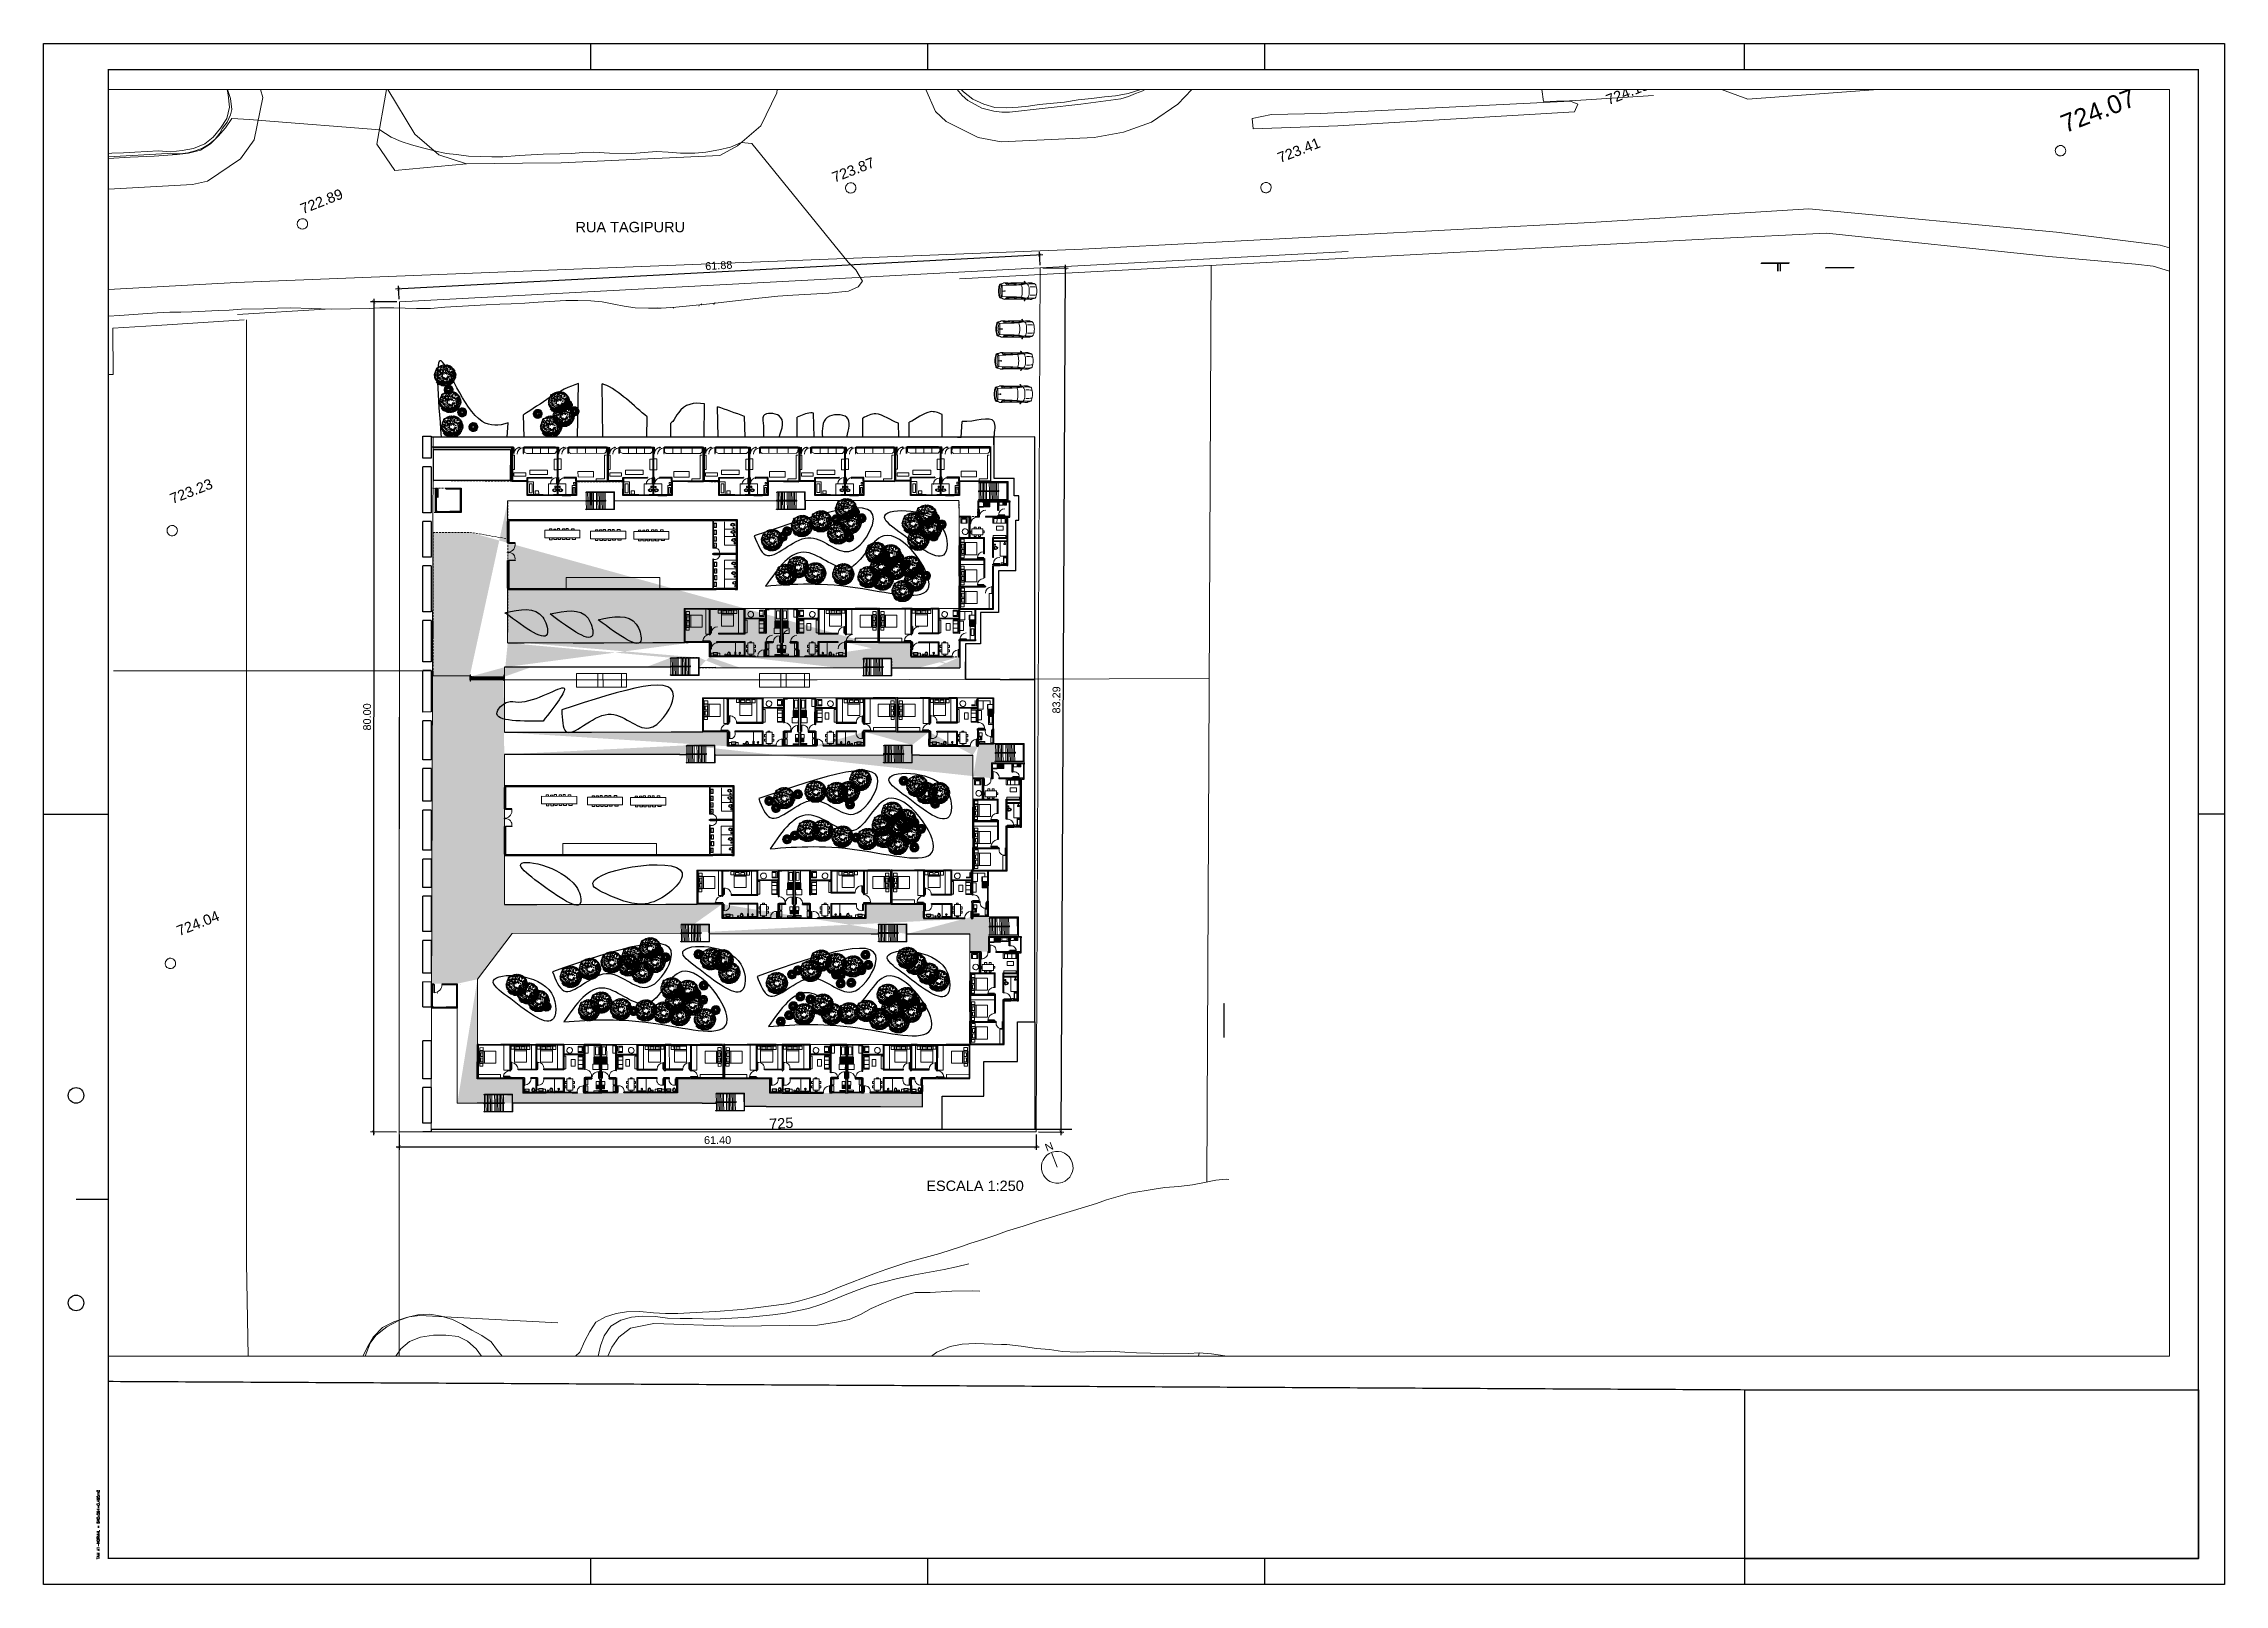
# Paper-space layout 'A1 1-250' of a CAD drawing. Header units: metres, sheet in millimetres. Extents: x -2 to 839, y -1 to 593.
# The model-space entities are those that its viewports show. They can reach past a viewport. Long polylines and large blocks are cut down to what shows.
import ezdxf
from ezdxf.enums import TextEntityAlignment as Align

# ---------------------------------------------------------------- set-up
doc = ezdxf.new("R2010")
doc.units = ezdxf.units.M
doc.linetypes.add('CACHE2', pattern=[4.7625, 3.175, -1.5875])
doc.layers.get('0').update_dxf_attribs({"lineweight": 18})
for name, color, linetype, lineweight in [('100_SIST_VIARIO_MEIO_FIO', 8, 'Continuous', 18), ('108_SEP_FIS_CANT_CENT_ILHA', 9, 'Continuous', 18), ('160_P_SIMP_ASF_TOP', 7, 'Continuous', 18), ('206_MURO_E_MURO_ARRIMO', 9, 'Continuous', 18), ('216_EDIF_NOTAVEL', 9, 'Continuous', 18), ('218_EDIF_NOTAVEL_TOP', 7, 'Continuous', 18), ('600_CURVA_MESTRA', 9, 'Continuous', 18), ('604_CURVA_INTERM', 9, 'Continuous', 18), ('606_PTO_COTADO', 9, 'Continuous', 18), ('608_PTO_COTADO_INTERVIA', 9, 'Continuous', 18), ('ARBRE', 251, 'Continuous', 13), ('AXES+POTEAUX', 6, 'CACHE2', 13), ('JANELAS', 5, 'Continuous', 25), ('LAYER01', 7, 'Continuous', 13), ('layout', 253, 'Continuous', 13), ('LIMAMARROMENOS', 252, 'Continuous', 30), ('LINHAFINA', 7, 'Continuous', 15), ('LINHAGROSSA', 7, 'Continuous', 30), ('PA6_TERRENO', 6, 'Continuous', 18), ('PA6_TEXTO', 3, 'Continuous', 18), ('pisoexterno_ultrafino', 9, 'Continuous', 30)]:
    doc.layers.add(name, color=color, linetype=linetype, lineweight=lineweight)
for name, color, linetype in [('AR-FOLHA', 1, 'Continuous'), ('ARQ-COTA', 1, 'Continuous'), ('VEGETAIS', 3, 'Continuous')]:
    doc.layers.add(name, color=color, linetype=linetype)
doc.styles.add('200 Médio', font='arial.ttf', dxfattribs={"height": 0.75})
doc.styles.add('ARIAL', font='ARIAL', dxfattribs={"height": 0.2})
doc.styles.add('NORMAL', font='arial.ttf')
doc.styles.add('ROMANS', font='romans.shx')
doc.styles.add('Style-Arial', font='arial.ttf', dxfattribs={"height": 2})
doc.dimstyles.new('AQ250', dxfattribs={"dimscale": 10, "dimtxt": 0.05, "dimasz": 0.03, "dimexe": 0.03, "dimexo": 0.025, "dimgap": 0.025, "dimtad": 1, "dimzin": 0, "dimdsep": 46, "dimtxsty": 'ARIAL', "dimblk": 'ARCHTICK', "dimcen": 0.09, "dimdle": 0.03, "dimclrt": 7, "dimadec": 0, "dimazin": 0, "dimtfac": 1, "dimtix": 1, "dimtmove": 2, "dimatfit": 3, "dimldrblk": 'OPEN90', "dimfxl": 1, "dimtvp": 1, "dimtolj": 1, "dimtzin": 0, "dimarcsym": 0})
pattern_1 = [(341.96263, (329827.33868, 7397103.38185), (0.0540704, 0.16604302), [0.127, -0.047625]), (71.96263, (329827.33868, 7397103.38185), (-0.16604302, 0.0540704), [0.127, -0.047625])]

psp = doc.layouts.new('A1 1-250')

# ---------------------------------------------------------------- texts
at = {"layer": 'AR-FOLHA', "style": 'ROMANS'}
psp.add_text('TAM A1-NORMAL = 840x594=0.495m2', height=1, rotation=90, dxfattribs=at).set_placement((19.22, 8.32))

msp = doc.modelspace()

# ---------------------------------------------------------------- texts
at = {"layer": '160_P_SIMP_ASF_TOP', "style": 'Style-Arial'}
for s, rotation, p in [('PROF.', 89.13753, (329882.158, 7397130.437)), ('RUA', 89.02952, (329834.782, 7397125.771)), ('TAGIPURU', 344.22817, (329784.067, 7397124.01)), ('RUA', 89.13753, (329882.001, 7397116.203))]:
    msp.add_text(s, height=2, rotation=rotation, dxfattribs=at).set_placement(p, align=Align.MIDDLE_LEFT)
at = {"layer": '218_EDIF_NOTAVEL_TOP', "style": 'Style-Arial'}
msp.add_text('V', height=1.5, rotation=3.37786, dxfattribs=at).set_placement((329983.647, 7396951.49))
at = {"layer": '606_PTO_COTADO', "style": 'Style-Arial'}
for s, p in [('723.56', (329863.341, 7397132.199, 723.565)), ('724.38', (329959.711, 7397132.156, 724.385)), ('724.18', (329916.01, 7397126.626, 724.185)), ('723.71', (329883.26, 7397125.957, 723.71)), ('723.24', (329795.579, 7397110.874, 723.24)), ('724.40', (329962.814, 7397098.714, 724.405)), ('728.54', (329868.73, 7396981.449, 728.545)), ('729.36', (329870.682, 7396961.366, 729.36))]:
    msp.add_text(s, height=1.75, rotation=3.37786, dxfattribs=at).set_placement(p, align=Align.MIDDLE_CENTER)
at = {"layer": '608_PTO_COTADO_INTERVIA', "style": 'Style-Arial'}
msp.add_text('724.07', height=1.75, rotation=3.37786, dxfattribs=at).set_placement((329996.662, 7397069.268, 724.07), align=Align.MIDDLE_CENTER)
at = {"layer": 'PA6_TEXTO', "color": 9, "style": 'NORMAL', "oblique": 360}
for s, p in [('722.89', (329831.099, 7397113.996, 722.894)), ('723.87', (329880.777, 7397101.008, 723.869)), ('723.23', (329810.505, 7397091.319, 723.23)), ('724.04', (329798.225, 7397051.517, 724.04))]:
    msp.add_text(s, height=1, rotation=3.37786, dxfattribs=at).set_placement(p, align=Align.MIDDLE_CENTER)
at = {"layer": 'PA6_TEXTO', "style": 'NORMAL', "oblique": 360}
for s, p in [('723.41', (329922.216, 7397089.503, 723.415)), ('724.13', (329954.051, 7397085.009, 724.135)), ('725', (329798.13, 7397004.232)), ('726.15', (329801.642, 7396994.009, 726.15))]:
    msp.add_text(s, height=1, rotation=3.37786, dxfattribs=at).set_placement(p, align=Align.MIDDLE_CENTER)
at = {"layer": 'PA6_TEXTO', "color": 9, "style": 'NORMAL'}
msp.add_text('725', height=1, rotation=345.34049, dxfattribs=at).set_placement((329844.475, 7397015.587))
at = {"layer": 'PA6_TEXTO', "style": '200 Médio'}
msp.add_text('N', height=0.75, rotation=3.37786, dxfattribs=at).set_placement((329869.226, 7397005.238))
at = {"layer": 'PA6_TEXTO', "char_height": 1, "attachment_point": 1, "rotation": 341.96263, "style": 'NORMAL'}
for s, width, insert in [('RUA TAGIPURU', 15.76498, (329853.77, 7397104.526)), ('ESCALA 1:250', 32.14371, (329857.318, 7397006.191))]:
    msp.add_mtext_dynamic_manual_height_columns(s, width=width, gutter_width=12.5, heights=[0], dxfattribs=dict(at, insert=insert))

# ---------------------------------------------------------------- blocks, each defined once
blk = doc.blocks.new('SP09')
at = {"color": 0, "linetype": 'Continuous'}
blk.add_lwpolyline([(-0.03, -0.51), (-0.14, -0.49), (-0.24, -0.46), (-0.31, -0.42), (-0.35, -0.39), (-0.42, -0.31), (-0.47, -0.24), (-0.51, -0.15), (-0.52, -0.09), (-0.52, 0.03), (-0.51, 0.11), (-0.48, 0.2), (-0.44, 0.27), (-0.4, 0.33), (-0.32, 0.39), (-0.23, 0.44), (-0.15, 0.48), (-0.1, 0.48), (-0.03, 0.48), (0.08, 0.48), (0.19, 0.44), (0.27, 0.4), (0.35, 0.32), (0.41, 0.23), (0.46, 0.11), (0.48, 0.03), (0.48, -0.03), (0.47, -0.08), (0.44, -0.21), (0.38, -0.3), (0.31, -0.38), (0.23, -0.44), (0.1, -0.49), (0.02, -0.51)], close=True, dxfattribs=at)
blk = doc.blocks.new('SP10')
at = {"color": 0, "linetype": 'Continuous'}
blk.add_lwpolyline([(-0.03, -0.51), (-0.14, -0.49), (-0.24, -0.46), (-0.31, -0.42), (-0.35, -0.39), (-0.42, -0.31), (-0.47, -0.24), (-0.51, -0.15), (-0.52, -0.09), (-0.52, 0.03), (-0.51, 0.11), (-0.48, 0.2), (-0.44, 0.27), (-0.4, 0.33), (-0.32, 0.39), (-0.23, 0.44), (-0.15, 0.48), (-0.1, 0.48), (-0.03, 0.48), (0.08, 0.48), (0.19, 0.44), (0.27, 0.4), (0.35, 0.32), (0.41, 0.23), (0.46, 0.11), (0.48, 0.03), (0.48, -0.03), (0.47, -0.08), (0.44, -0.21), (0.38, -0.3), (0.31, -0.38), (0.23, -0.44), (0.1, -0.49), (0.02, -0.51)], close=True, dxfattribs=at)
blk = doc.blocks.new('_ArchTick')
at = {"color": 0, "linetype": 'ByBlock', "const_width": 0.15}
blk.add_lwpolyline([(-0.5, -0.5), (0.5, 0.5)], dxfattribs=at)
blk = doc.blocks.new('*D12')
at = {"layer": 'Defpoints', "color": 0, "transparency": 16777216}
for p in [(329895, 7397086.44), (329868.82, 7397007.38), (329871.1, 7397006.62)]:
    blk.add_point(p, dxfattribs=at)
at = {"layer": 'PA6_TEXTO', "color": 0, "lineweight": -2, "transparency": 16777216}
for p, q in [((329897.37, 7397085.97), (329871, 7397006.34)), ((329895.24, 7397086.36), (329897.56, 7397085.59)), ((329869.06, 7397007.3), (329871.38, 7397006.53))]:
    blk.add_line(p, q, dxfattribs=at)
at = {"layer": 'PA6_TEXTO', "color": 0, "lineweight": -2, "transparency": 16777216, "xscale": 0.3, "yscale": 0.3, "zscale": 0.3}
for p, rotation in [((329897.28, 7397085.69), 71.6788444677974), ((329871.1, 7397006.62), 251.6788444677974)]:
    blk.add_blockref('_ArchTick', p, dxfattribs=dict(at, rotation=rotation))
at = {"layer": 'PA6_TEXTO', "color": 7, "transparency": 16777216, "insert": (329883.59, 7397046.36), "char_height": 0.75, "attachment_point": 5, "rotation": 71.6788, "style": '200 Médio'}
blk.add_mtext('\\A1;83.29', dxfattribs=at)
blk = doc.blocks.new('_Open90')
at = {"color": 0, "linetype": 'ByBlock', "lineweight": -2}
for p, q in [((0, 0), (-1, 0)), ((-0.5, 0.5), (0, 0)), ((0, 0), (-0.5, -0.5))]:
    blk.add_line(p, q, dxfattribs=at)
blk = doc.blocks.new('*D13')
at = {"layer": 'Defpoints', "color": 0, "transparency": 16777216}
for p in [(329835.23, 7397102.45), (329835.55, 7397103.65), (329895, 7397086.44)]:
    blk.add_point(p, dxfattribs=at)
at = {"layer": 'PA6_TEXTO', "color": 0, "lineweight": -2, "transparency": 16777216}
for p, q in [((329895.61, 7397087.56), (329835.26, 7397103.73)), ((329835.3, 7397102.69), (329835.63, 7397103.94)), ((329895.07, 7397086.68), (329895.4, 7397087.93))]:
    blk.add_line(p, q, dxfattribs=at)
at = {"layer": 'PA6_TEXTO', "color": 0, "lineweight": -2, "transparency": 16777216, "xscale": 0.3, "yscale": 0.3, "zscale": 0.3}
for p, rotation in [((329835.55, 7397103.65), 165.0035318531356), ((329895.32, 7397087.64), 345.0035318531356)]:
    blk.add_blockref('_ArchTick', p, dxfattribs=dict(at, rotation=rotation))
at = {"layer": 'PA6_TEXTO', "color": 7, "transparency": 16777216, "insert": (329865.6, 7397096.25), "char_height": 0.75, "attachment_point": 5, "rotation": 345.0035, "style": '200 Médio'}
blk.add_mtext('\\A1;61.88', dxfattribs=at)
blk = doc.blocks.new('*D14')
at = {"layer": 'Defpoints', "color": 0, "transparency": 16777216}
for p in [(329835.23, 7397102.45), (329808.09, 7397027.15), (329810.44, 7397026.39)]:
    blk.add_point(p, dxfattribs=at)
at = {"layer": 'PA6_TEXTO', "color": 0, "lineweight": -2, "transparency": 16777216}
for p, q in [((329832.98, 7397103.5), (329808, 7397026.87)), ((329835, 7397102.53), (329832.6, 7397103.31)), ((329810.2, 7397026.46), (329807.81, 7397027.25))]:
    blk.add_line(p, q, dxfattribs=at)
at = {"layer": 'PA6_TEXTO', "color": 0, "lineweight": -2, "transparency": 16777216, "xscale": 0.3, "yscale": 0.3, "zscale": 0.3}
for p, rotation in [((329832.88, 7397103.22), 71.94796434931555), ((329808.09, 7397027.15), 251.9479643493156)]:
    blk.add_blockref('_ArchTick', p, dxfattribs=dict(at, rotation=rotation))
at = {"layer": 'PA6_TEXTO', "color": 7, "transparency": 16777216, "insert": (329819.89, 7397065.38), "char_height": 0.75, "attachment_point": 5, "rotation": 71.948, "style": '200 Médio'}
blk.add_mtext('\\A1;80.00', dxfattribs=at)
blk = doc.blocks.new('*D15')
at = {"layer": 'Defpoints', "color": 0, "transparency": 16777216}
for p in [(329810.44, 7397026.39), (329868.38, 7397006.02), (329868.82, 7397007.38)]:
    blk.add_point(p, dxfattribs=at)
at = {"layer": 'PA6_TEXTO', "color": 0, "lineweight": -2, "transparency": 16777216}
for p, q in [((329809.72, 7397025.13), (329868.67, 7397005.93)), ((329810.36, 7397026.15), (329809.91, 7397024.75)), ((329868.75, 7397007.14), (329868.29, 7397005.74))]:
    blk.add_line(p, q, dxfattribs=at)
at = {"layer": 'PA6_TEXTO', "color": 0, "lineweight": -2, "transparency": 16777216, "xscale": 0.3, "yscale": 0.3, "zscale": 0.3}
for p, rotation in [((329810, 7397025.04), 161.9626347684521), ((329868.38, 7397006.02), 341.9626347684521)]:
    blk.add_blockref('_ArchTick', p, dxfattribs=dict(at, rotation=rotation))
at = {"layer": 'PA6_TEXTO', "color": 7, "transparency": 16777216, "insert": (329839.39, 7397016.13), "char_height": 0.75, "attachment_point": 5, "rotation": 341.9626, "style": '200 Médio'}
blk.add_mtext('\\A1;61.40', dxfattribs=at)
blk = doc.blocks.new('WMF26', base_point=(0, 0))
at = {"color": 85}
blk.add_lwpolyline([(7.3, -0.2), (7.4, -0.2), (7.5, -0.1), (7.7, -0.3), (7.9, -0.3), (8, -0.5), (8.2, -0.6), (8.4, -0.6), (8.5, -0.4), (8.6, -0.4), (8.6, -0.3), (8.6, -0.3), (8.7, -0.4), (8.8, -0.3), (8.8, -0.3), (9.1, -0.6), (9.1, -0.6), (9.3, -0.5), (9.4, -0.6), (9.7, -0.8), (10.3, -1), (11.3, -1.8), (11.4, -2.1), (11.4, -2.1), (11.4, -2.1), (11.5, -2.1), (11.7, -2.2), (11.8, -2.8), (12, -3.1), (12.4, -3.5), (12.5, -3.6), (12.5, -3.7), (12.7, -4), (12.9, -4.5), (13, -4.7), (13, -5.4), (12.8, -5.6), (12.6, -5.7), (13.2, -5.9), (13.2, -7.4), (13, -7.9), (13, -8.1), (12.7, -8.6), (12.7, -8.9), (12.5, -9), (12.5, -9), (12.5, -9), (12.1, -8.8), (12.1, -8.8), (12.1, -9.3), (12.2, -9.4), (12.3, -9.4), (11.9, -9.9), (11.8, -9.9), (11.8, -10), (11.8, -10), (11.5, -10.5), (11.2, -10.8), (10.8, -10.8), (10.7, -11.3), (10.3, -11.6), (10.2, -11.7), (10, -11.7), (9.7, -12), (9.5, -12), (8.8, -12.4), (8.3, -12.5), (8.1, -12.5), (7.8, -12.5), (7.6, -12.2), (7.5, -12.1), (7.5, -12.1), (7.6, -12.5), (7.4, -12.5), (7.3, -12.4), (6.7, -12.7), (6.2, -12.7), (5.4, -12.5), (5.3, -12.5), (5.3, -12.2), (4.8, -12.2), (4.7, -12.2), (4.7, -12.3), (4.7, -12.4), (4, -12.2), (4, -12.1), (3.9, -12), (3.8, -12), (3.6, -12), (3.6, -12), (3.6, -12), (3.5, -12), (3.4, -12), (3.5, -11.9), (3.1, -11.7), (3.2, -11.6), (3, -11.2), (2.9, -11.1), (2.7, -11.3), (2.3, -11.1), (1.9, -10.9), (1.9, -10.9), (1.9, -10.8), (1.9, -10.6), (1.8, -10.5), (1.6, -10.7), (1.6, -10.6), (1.5, -10.5), (1.5, -10.5), (1.5, -10.5), (1.5, -10.3), (1.4, -10.2), (1.4, -10.1), (1.4, -10.1), (1.5, -10.1), (1.5, -10.1), (1.4, -10), (1.1, -10), (1.1, -9.9), (1.1, -9.9), (1.1, -9.8), (1.1, -9.8), (1.2, -9.7), (0.7, -9.1), (0.9, -9.2), (0.9, -9.2), (1.3, -8.9), (1, -8.6), (1, -8.3), (1, -8.3), (0.9, -8.3), (0.9, -8.2), (0.9, -8.2), (0.8, -8.2), (0.7, -7.6), (0.6, -7.7), (0.6, -7.6), (0.5, -7.6), (0.5, -7.6), (0.6, -7.3), (0.6, -7.2), (0.6, -7.2), (0.6, -7.1), (0.6, -7.1), (0.5, -7.2), (0.5, -7), (0.4, -7), (0.3, -7), (0.4, -6.7), (0.4, -6.6), (0.5, -6.6), (0.5, -6.6), (0.5, -6.6), (0.5, -6.5), (0.3, -6.3), (0.3, -6.1), (0.3, -6.1), (0.3, -6), (0.5, -6.1), (0.6, -6.1), (0.6, -6), (0.5, -5.4), (0.5, -5.4), (0.5, -5), (0.5, -5), (0.4, -5), (0.4, -4.9), (0.5, -4.9), (0.5, -4.8), (0.5, -4.8), (0.6, -4.7), (0.6, -4.7), (0.7, -4.6), (0.7, -4.4), (0.7, -4.4), (0.6, -4.4), (0.9, -3.9), (1.5, -3.1), (1.8, -3.1), (1.8, -2.5), (2.2, -2), (2.7, -1.7), (2.5, -1.3), (2.6, -1.2), (3, -0.9), (3.3, -0.8), (4.5, -0.7), (4.6, -0.6), (4.6, -0.5), (5.1, -0.4), (5.2, -0.3), (5.9, -0.2), (6.3, -0.1), (6.5, -0.1), (7.3, -0.1), (7.3, -0.2), (7.3, -0.2)], dxfattribs=at)
at = {"color": 63}
for points in [[(0.6, -6.9), (0.5, -6.8), (0.5, -6.8), (0.6, -6.7), (0.5, -6.6), (0.4, -6.6), (0.4, -6.6), (0.4, -6.5), (0.4, -6.5), (0.5, -6.5), (0.6, -6.3), (0.6, -6.3), (0.4, -6.3), (0.5, -6.2), (0.5, -6.2), (0.6, -6.1), (0.6, -6), (0.5, -6.1), (0.4, -6), (0.4, -6), (0.8, -5.8), (0.8, -5.8), (0.8, -5.7), (0.8, -5.8), (0.8, -5.9), (0.8, -5.9), (0.8, -6), (0.9, -6), (0.7, -5.9), (0.6, -6), (0.8, -6.2), (0.9, -6.3), (0.9, -6.4), (0.8, -6.4), (0.9, -6.3), (0.9, -6.3), (0.8, -6.3), (0.6, -6.4), (0.7, -6.5), (1, -6.5), (0.6, -7), (0.5, -6.9), (0.6, -6.9), (0.6, -6.9)], [(0.8, -5), (0.7, -5), (0.7, -5), (0.8, -5.1), (0.7, -5.2), (0.8, -5.7), (0.7, -5.6), (0.6, -5.7), (0.5, -5.1), (0.6, -5.1), (0.7, -5), (0.7, -4.8), (0.8, -4.8), (0.8, -5), (0.8, -5)], [(0.8, -4.6), (0.7, -4.5), (0.7, -4.5), (0.7, -4.6), (0.6, -4.6), (0.7, -4.5), (0.7, -4.4), (0.8, -4.5), (1.1, -4.2), (0.9, -4.6), (0.8, -4.6), (0.8, -4.6)], [(1, -7.3), (1.2, -7.4), (1, -7.4), (0.8, -7.4), (1, -7.3), (1, -7.3)], [(0.9, -7.8), (1.2, -7.7), (0.9, -7.8), (0.9, -7.8), (0.9, -7.8), (0.9, -7.8)], [(12.1, -4.8), (12.1, -4.9), (12.3, -5), (12.3, -5.1), (12.3, -5.2), (12.2, -5.3), (12.1, -5.3), (11.9, -5.1), (11.9, -5), (11.9, -4.9), (11.7, -5.1), (11.8, -5.3), (11.8, -5.4), (11.5, -5.5), (11.5, -5.6), (11.7, -5.7), (11.5, -5.9), (11.5, -6.2), (11.6, -6.2), (11.7, -6.3), (11.5, -6.6), (11.5, -7.1), (11.6, -7.2), (11.8, -7.2), (11.9, -7.2), (12, -7.5), (11.9, -7.6), (11.9, -7.7), (11.9, -7.7), (11.9, -7.8), (12, -8.1), (11.9, -8.5), (11.5, -8.5), (11.4, -8.6), (11.5, -8.7), (11.3, -8.9), (11.2, -8.9), (11.1, -8.6), (11.1, -8.5), (11.2, -8.5), (11.3, -8.1), (11.1, -8), (11.1, -7.9), (11.1, -7.9), (10.7, -7.8), (10.7, -7.7), (10.8, -7.7), (10.8, -7.7), (10.9, -7.7), (11, -7.6), (11, -7.5), (11, -7.4), (10.6, -7.7), (10.2, -8.3), (10.2, -8.4), (10.1, -8.4), (10.3, -8.6), (10.3, -8.6), (10.2, -8.7), (10.1, -8.6), (10, -8.6), (10, -8.7), (10.1, -9.1), (10.4, -9.5), (10.4, -9.7), (10.3, -9.7), (10.2, -9.8), (10.2, -10.3), (10, -10.4), (9.9, -10.1), (9.7, -9.8), (9.7, -9.6), (9.8, -9.5), (9.6, -9.3), (9.2, -9.3), (9.1, -9.4), (9.1, -9.6), (9.3, -9.7), (9.1, -9.9), (9.1, -10), (9.2, -10), (9.2, -10.2), (9.1, -10.6), (9.4, -10.8), (9.4, -10.9), (9.2, -11), (9, -10.9), (8.8, -10.7), (8.8, -10.5), (8.3, -10.5), (8.3, -10.7), (8.2, -10.8), (8.1, -10.8), (8, -10.6), (7.8, -10.9), (7.5, -10.9), (7.2, -11.2), (7.1, -11.1), (7.2, -10.8), (7.2, -10.7), (7.2, -10.6), (7.1, -10.6), (7, -10.8), (6.9, -10.7), (7, -10.4), (7, -10.4), (6.9, -10.3), (6.7, -10.4), (6.5, -10.4), (6.4, -10.2), (6.1, -10.5), (6.1, -10.5), (6, -10.2), (5.9, -10.2), (5.8, -10.8), (5.7, -10.9), (5.6, -10.9), (5.6, -11.2), (5.4, -11.3), (5.3, -11.5), (5.3, -11.5), (5.2, -11.5), (5.1, -11.4), (5.2, -11.3), (5, -11.1), (5, -10.8), (5, -10.7), (5.2, -10.5), (5.1, -10.5), (4.8, -10.6), (4.8, -10.6), (4.8, -10.7), (4.7, -10.5), (4.4, -10.5), (4.3, -10.5), (4.2, -10.5), (4.2, -10.5), (4.4, -10.3), (4.2, -10.2), (4.2, -10.2), (4.1, -9.7), (4, -9.8), (3.9, -10.1), (3.8, -10.2), (3.8, -10.1), (3.7, -10), (3.8, -9.9), (3.7, -9.9), (3.5, -9.9), (3.4, -10.1), (3.2, -10.4), (3.2, -10.5), (2.9, -10.6), (2.7, -10.8), (2.5, -10.8), (2.4, -10.7), (2.4, -10.5), (2.3, -10.5), (2.2, -10.3), (1.9, -10.2), (2, -10.1), (2, -10), (1.9, -10), (1.9, -9.9), (1.7, -9.9), (1.6, -9.9), (1.6, -9.7), (1.3, -9.5), (1.4, -9.1), (1.4, -9), (1.5, -8.8), (1.4, -8.7), (1.5, -8.8), (1.6, -8.8), (1.8, -8.5), (1.8, -8.3), (1.5, -8), (1.4, -8.1), (1.4, -8), (1.3, -8.1), (1.4, -8.3), (1.3, -8.3), (1.2, -8.4), (1.5, -8.5), (1.2, -8.5), (1.2, -8.4), (1.3, -8.2), (1.2, -7.8), (1.3, -7.7), (1.2, -7.5), (1.2, -7.3), (1.2, -7.2), (1.1, -7.2), (1, -7.3), (1.1, -7.6), (1, -7.6), (1, -7.2), (1.2, -7.2), (1.2, -6.4), (1.3, -6.5), (1.3, -6.8), (1.2, -7), (1.3, -7.2), (1.4, -7.2), (1.4, -7.3), (1.3, -7.3), (1.4, -7.5), (1.3, -7.6), (1.6, -7.7), (1.6, -7.7), (1.7, -7.7), (1.9, -7.8), (1.7, -7.7), (1.5, -7.8), (1.4, -7.7), (1.3, -7.7), (1.2, -7.8), (1.2, -7.9), (1.4, -8), (1.4, -8), (1.5, -7.9), (1.7, -8.1), (2.1, -7.9), (1.8, -8.1), (1.8, -8.2), (1.8, -8.3), (1.9, -8.3), (1.9, -8.9), (2, -8.9), (2.1, -8.9), (2.5, -8.6), (2.5, -8.5), (2.2, -8.5), (2.1, -8.5), (2.6, -8.5), (2.7, -8.5), (2.8, -8.5), (2.4, -8.6), (2.3, -8.8), (2.3, -8.9), (2.4, -8.9), (2.8, -8.9), (2.9, -8.9), (2.8, -9), (2.3, -8.9), (2, -9), (1.9, -9), (1.9, -9.1), (1.9, -9.3), (2, -9.3), (2, -9.2), (2, -9.1), (2.1, -9.1), (2.1, -9.3), (1.9, -9.5), (2, -9.6), (2.1, -9.7), (2.3, -9.6), (2.4, -9.5), (2.4, -9.3), (2.5, -9.3), (2.4, -9.4), (2.7, -9.4), (2.6, -9.5), (2.8, -9.8), (3, -9.8), (3.2, -9.6), (3.1, -9.4), (3.1, -9.3), (3.2, -9.3), (3.3, -9.3), (3.4, -9.2), (3.4, -9.1), (3.4, -9.1), (3.4, -9.2), (3.2, -9.5), (3.2, -9.5), (3.4, -9.5), (3.4, -9.5), (3.7, -9.5), (4.1, -9.3), (3.8, -9.1), (4.2, -8.9), (4.3, -8.9), (4.4, -8.9), (4.5, -8.9), (4.4, -9), (4.2, -9.1), (4.2, -9.2), (4.4, -9.3), (4.9, -9.3), (4.7, -9.3), (4.6, -9.4), (4.6, -9.5), (4.6, -9.6), (4.9, -9.6), (5.3, -9.2), (5, -9.2), (5.3, -9.1), (5.3, -9.4), (4.8, -9.7), (4.7, -9.9), (4.7, -9.8), (4.6, -9.8), (4.6, -10.2), (4.9, -10.4), (5, -10.4), (5, -10.5), (5.1, -10.4), (5, -10.2), (4.9, -10.2), (5.1, -10.2), (5.3, -10.3), (5.5, -10.2), (5.6, -10.2), (5.4, -10.4), (5.2, -10.5), (5.2, -10.7), (5.3, -10.7), (5.7, -10.3), (5.8, -10.3), (5.8, -10.2), (5.8, -10.1), (5.7, -10.1), (5.6, -10.1), (6.2, -10.1), (6.4, -10), (6.4, -9.9), (6.4, -9.8), (6.6, -9.9), (6.7, -9.9), (6.8, -9.7), (6.8, -9.5), (6.8, -9.5), (6.8, -9.7), (6.8, -9.8), (6.6, -9.9), (6.6, -10), (6.7, -10.1), (6.7, -10), (6.9, -10.2), (7, -10.2), (7, -10.1), (7, -10), (7.1, -10.4), (7.2, -10.6), (7.2, -10.6), (7.4, -10.6), (7.4, -10.6), (7.3, -10.7), (7.4, -10.7), (7.5, -10.7), (7.6, -10.6), (7.9, -10.6), (7.9, -10.6), (7.8, -10.4), (7.4, -10.5), (7.3, -10.5), (7.3, -9.9), (7.4, -9.8), (7.5, -9.7), (7.6, -10), (7.4, -10.1), (7.4, -10.2), (7.6, -10.4), (7.9, -10.4), (7.9, -10.3), (8, -10.3), (7.9, -10.4), (8, -10.5), (8.2, -10.5), (8.3, -10.3), (8.3, -10.3), (8.3, -10.2), (8.5, -10.5), (8.6, -10.5), (8.8, -10.4), (8.7, -10.2), (8.7, -10), (8.8, -10.1), (8.8, -10.3), (8.8, -10.4), (9.1, -10.4), (9.1, -10.3), (9.1, -10.1), (9, -10.1), (9, -10), (9, -9.9), (9.1, -9.9), (9.1, -9.5), (8.8, -9.3), (8.8, -9.3), (8.6, -9.4), (8.7, -9.5), (8.7, -9.7), (8.6, -9.7), (8.6, -9.3), (8.7, -9.3), (8.8, -9.1), (8.8, -9.2), (8.8, -9.3), (8.9, -9.3), (9, -9.3), (9, -9.3), (9, -9.2), (9, -9.1), (9.2, -9.3), (9.3, -9.2), (9.3, -9.3), (9.5, -9.1), (9.7, -9.4), (9.9, -9.4), (9.9, -9.3), (9.9, -9.1), (9.9, -9), (9.8, -8.8), (9.9, -8.9), (10, -8.5), (10, -8.6), (10.1, -8.4), (10, -8.3), (10, -8.3), (10.1, -8.4), (10.2, -8.3), (10.1, -8.1), (10.1, -8), (10.3, -8), (10.4, -7.9), (10.4, -7.8), (10.2, -7.9), (10.3, -7.8), (10.2, -7.7), (10.4, -7.7), (10.5, -7.6), (10.4, -7.4), (10.3, -7.3), (10.6, -7.5), (10.9, -7.4), (11, -7.3), (11, -7.3), (10.9, -7.2), (10.6, -7.3), (10.7, -7.2), (11.1, -7.2), (11, -7.3), (11, -7.3), (11.5, -7.9), (11.6, -8), (11.7, -7.9), (11.7, -7.7), (11.4, -7.6), (11.4, -7.5), (11.4, -7.5), (11.4, -7.5), (11.4, -7.4), (11.3, -7.3), (11.4, -7.3), (11.4, -7.3), (11.3, -7.2), (11.2, -7.2), (11.4, -7.2), (11.4, -6.9), (11.3, -6.9), (11.3, -6.8), (11.4, -6.8), (11.4, -6.7), (11.3, -6.5), (11.4, -6.5), (11.4, -6.3), (11.4, -6.2), (11.4, -6.1), (11.2, -6.2), (11.1, -6.2), (11.2, -6.1), (11.4, -6.1), (11.5, -5.5), (11.4, -5.4), (11.4, -5.3), (11.3, -5.4), (11.2, -5.5), (11.3, -5.7), (11.1, -5.8), (11.1, -5.7), (10.9, -5.7), (10.8, -5.7), (11, -5.6), (11.1, -5.5), (11, -5.5), (11, -5.5), (11, -5.4), (11.1, -5.3), (10.9, -5.1), (10.8, -5.1), (10.9, -5), (10.9, -4.8), (11.1, -4.8), (11.4, -4.6), (11.4, -4.7), (11, -4.8), (10.9, -4.9), (11.1, -5), (11.1, -5.1), (11.1, -5.2), (11.1, -5.3), (11.2, -5.2), (11.3, -5.2), (11.5, -5.4), (11.6, -5.2), (11.6, -5.1), (11.6, -5.1), (11.8, -4.9), (11.7, -4.8), (11.6, -4.8), (11.9, -4.6), (11.9, -4.8), (11.9, -4.8), (12, -4.8), (12.1, -4.7), (12.1, -4.2), (12.1, -4.3), (12.2, -4.3), (12.3, -4.2), (12.2, -4.1), (12.3, -4), (12.2, -4.5), (12.1, -4.8), (12.1, -4.8)], [(1.6, -3.1), (1.7, -3.1), (2, -3.3), (1.7, -3.1), (1.6, -3.3), (1.6, -3.4), (1.7, -3.4), (1.7, -3.5), (1.6, -3.4), (1.5, -3.3), (1.4, -3.3), (1.3, -3.4), (1.4, -3.7), (1.2, -3.6), (1.5, -2.9), (1.5, -3), (1.6, -3.1), (1.6, -3.1)], [(1.6, -5.4), (1.6, -5.6), (1.7, -5.8), (1.9, -5.8), (1.9, -5.9), (1.8, -5.9), (1.6, -5.8), (1.6, -5.7), (1.5, -5.6), (1.5, -5.6), (1.5, -5.7), (1.4, -5.5), (1.3, -5.6), (1.2, -5.6), (1.3, -5.5), (1.5, -5.6), (1.6, -5.6), (1.6, -5.6), (1.5, -5.5), (1.5, -5.5), (1.5, -5.4), (1.6, -5.5), (1.6, -5.5), (1.4, -5), (1.4, -5), (1.3, -5), (1.4, -4.9), (1.6, -4.8), (1.6, -4.8), (1.5, -4.9), (1.6, -5), (1.6, -5.4), (1.6, -5.4)], [(1.3, -5.7), (1.7, -5.7), (1.3, -5.7), (1.3, -5.7)], [(1.6, -4.3), (1.6, -4.3), (1.6, -4.4), (1.6, -4.4), (1.6, -4.1), (1.5, -4.1), (1.6, -3.9), (1.6, -4), (1.6, -4.3), (1.6, -4.3)], [(2, -2.6), (1.9, -2.8), (1.7, -2.7), (1.7, -2.7), (1.7, -2.6), (1.7, -2.5), (1.9, -2.6), (2, -2.5), (2, -2.4), (2.1, -2.4), (2, -2.6), (2, -2.6)], [(1.8, -9.8), (1.7, -9.8), (1.7, -9.7), (1.8, -9.8), (1.8, -9.8), (1.8, -9.8)], [(6.5, -0.2), (6.6, -0.2), (6.2, -0.5), (6.1, -0.6), (6, -0.7), (6, -0.8), (6.2, -0.9), (6.1, -1), (6.2, -1.1), (6.2, -1.4), (5.9, -1), (5.8, -1.2), (5.7, -1.2), (5.5, -0.9), (5.4, -0.9), (5.4, -1), (5.3, -0.9), (5.3, -0.9), (5.2, -0.9), (5.2, -1), (5.2, -0.8), (5.2, -0.8), (5.3, -0.8), (5.4, -0.9), (5.6, -0.7), (5.6, -0.8), (5.6, -0.8), (5.6, -0.9), (5.6, -1.1), (5.7, -1.2), (5.8, -1.2), (5.9, -1.2), (5.8, -1), (6.1, -1), (6.2, -0.9), (6, -0.7), (6, -0.6), (6.1, -0.6), (5.7, -0.4), (5.4, -0.4), (5.3, -0.5), (5, -0.7), (4.9, -0.6), (4.7, -0.8), (4.8, -0.9), (5, -0.9), (4.9, -1), (4.7, -1.1), (4.7, -0.9), (4.5, -0.7), (4.3, -1), (4.3, -0.9), (4.2, -0.9), (3.6, -1.1), (3.6, -1.1), (3.6, -1.2), (3.7, -1.3), (3.4, -1.3), (3.3, -1.4), (3.3, -1.3), (3.2, -1.3), (2.9, -1.6), (2.8, -1.8), (2.7, -1.7), (2.6, -1.7), (2.6, -2), (2.4, -1.8), (2.3, -2.1), (2.1, -2.2), (2.1, -2.2), (2, -2), (2.3, -2), (2.4, -1.8), (2.6, -1.6), (2.8, -1.6), (2.8, -1.6), (2.8, -1.5), (2.9, -1.4), (3, -1.4), (2.9, -1.3), (2.9, -1.3), (2.9, -1.3), (3.1, -1.1), (3.3, -1), (3.7, -1), (3.8, -0.8), (4.1, -0.9), (4.2, -0.8), (4.1, -0.7), (4.2, -0.7), (4.4, -0.6), (4.8, -0.6), (5, -0.4), (5.2, -0.2), (5.4, -0.3), (5.4, -0.3), (5.5, -0.2), (5.7, -0.3), (5.8, -0.4), (5.9, -0.2), (5.9, -0.3), (6, -0.2), (6.5, -0.3), (6.5, -0.2), (6.5, -0.2)], [(2.3, -3.9), (2.1, -4), (2, -4), (2.3, -3.9), (2.3, -3.8), (2.4, -3.9), (2.3, -3.9), (2.3, -3.9)], [(2.3, -5.7), (2.6, -5.5), (2.6, -5.4), (2.6, -5.3), (2.5, -5.2), (2.3, -5.3), (2.2, -5), (2.1, -5), (2.1, -5), (2.1, -5.1), (2.1, -5.1), (2.1, -5), (2.2, -4.9), (2.3, -5), (2.3, -5.2), (2.7, -5.1), (2.8, -5), (2.8, -5.1), (2.8, -5.1), (2.8, -5.1), (2.7, -5.1), (2.6, -5.2), (2.7, -5.3), (2.8, -5.3), (2.5, -5.7), (2.3, -5.7), (2.3, -5.7)], [(2.6, -2.3), (2.4, -2.4), (2.3, -2.4), (2.3, -2.3), (2.3, -2.3), (2.5, -2.2), (2.6, -2.2), (2.6, -2.3), (2.6, -2.3)], [(2.4, -10), (2.4, -10.1), (2.4, -10), (2.4, -10)], [(3, -6.3), (2.9, -6.4), (2.8, -6.6), (3, -6.9), (3, -6.9), (3.1, -6.9), (3.1, -6.9), (3, -7), (2.7, -6.5), (2.6, -6.5), (2.5, -6.5), (2.5, -6.6), (2.5, -6.7), (2.5, -6.6), (2.6, -6.3), (3, -6.3), (3, -6.3), (3, -6.3)], [(3.1, -2.4), (3.1, -2.6), (3.1, -2.7), (3.2, -2.7), (3.1, -2.7), (3.1, -2.8), (3, -2.7), (3, -2.7), (2.8, -2.7), (2.6, -2.9), (2.6, -3), (2.6, -3), (2.7, -3.1), (2.8, -3), (2.8, -3), (2.8, -3), (2.8, -3.1), (2.9, -3.2), (2.6, -3.1), (2.6, -3), (2.6, -2.9), (2.8, -2.7), (2.7, -2.6), (2.8, -2.6), (2.8, -2.6), (2.9, -2.6), (2.9, -2.4), (2.9, -2.3), (3, -2.3), (3.1, -2.4), (3.1, -2.4)], [(3, -10), (2.8, -10.1), (2.7, -10.1), (3.1, -9.8), (3.1, -9.8), (3.8, -9.5), (3.9, -9.5), (3, -10), (3, -10)], [(2.9, -4.5), (2.8, -4.3), (2.8, -4.1), (3.1, -3.7), (3.1, -3.7), (3.1, -3.8), (3.2, -3.7), (3.3, -3.5), (3.2, -3.5), (3.2, -3.6), (3.2, -3.6), (3.1, -3.6), (3.2, -3.5), (3.3, -3.5), (3.3, -3.4), (3.2, -3.4), (3.3, -3.2), (3.1, -3.2), (3.1, -3.3), (3.1, -3.2), (3.2, -3.1), (3.3, -3.3), (3.6, -3.3), (3.7, -3.3), (3.8, -3.3), (3.8, -3.3), (3.8, -3.3), (3.8, -3.3), (3.7, -3.3), (3.7, -3.4), (3.4, -3.3), (3.3, -3.3), (3.3, -3.3), (3.3, -3.4), (3.4, -3.4), (3.4, -3.4), (3.4, -3.5), (3.4, -3.5), (3.3, -3.5), (3.3, -3.6), (3.2, -3.6), (3, -4), (3, -4.1), (3, -4.1), (2.9, -4.1), (2.8, -4.1), (2.8, -4.3), (2.9, -4.4), (2.9, -4.3), (2.9, -4.3), (2.9, -4.3), (2.9, -4.4), (2.8, -4.4), (2.8, -4.5), (2.9, -4.5), (2.9, -4.5), (2.9, -4.5), (2.9, -4.6), (2.9, -4.7), (2.9, -4.7), (3, -4.7), (2.9, -4.7), (2.9, -4.8), (2.9, -4.8), (3, -4.8), (3, -4.9), (2.9, -4.7), (2.9, -4.5), (2.9, -4.5)], [(3, -5.6), (3, -5.6), (3.1, -5.5), (3.2, -5.5), (3.3, -5.6), (3.5, -5.6), (3.3, -5.6), (3, -5.6), (3, -5.6)], [(3.4, -7.2), (3, -7.3), (3.4, -7.2), (3.6, -7.2), (3.5, -7.3), (3.4, -7.2), (3.4, -7.2)], [(3.3, -4.4), (3.1, -4.7), (3.3, -4.4), (3.3, -4.4)], [(3.3, -8.1), (3.7, -8.6), (3.9, -8.6), (3.9, -8.5), (4, -8.6), (4, -8.7), (3.7, -8.6), (3.4, -8.4), (3.2, -8.2), (3.2, -8.1), (3.3, -8.1), (3.3, -8.1)], [(3.7, -2.1), (3.6, -2.3), (3.6, -2.4), (3.6, -2.1), (3.4, -1.9), (3.6, -2), (3.7, -2.1), (3.7, -2.1)], [(3.6, -6.8), (3.4, -6.8), (3.5, -6.7), (3.6, -6.7), (3.7, -6.8), (3.6, -6.9), (3.6, -6.8), (3.6, -6.8)], [(3.7, -5.1), (3.6, -5), (3.6, -4.9), (3.7, -5), (3.8, -4.9), (4, -5.1), (4, -5.1), (4.1, -5), (4, -5), (4, -4.9), (4.1, -4.9), (4.1, -5.1), (4, -5.1), (3.9, -5.2), (4, -5.2), (3.7, -5.2), (3.7, -5.1), (3.7, -5.1)], [(4.1, -5.3), (4.1, -4.8), (4.2, -4.7), (4.5, -4.7), (4.3, -4.9), (4.3, -5), (4.2, -5), (4.2, -4.9), (4.1, -5), (4.2, -5.5), (3.9, -5.5), (4.1, -5.3), (4.1, -5.3)], [(4.2, -7.6), (4.1, -7.6), (4, -7.5), (4.1, -7.4), (4.1, -7.4), (4.2, -7.5), (4.1, -7.5), (4.1, -7.5), (4.1, -7.6), (4.2, -7.6), (4.2, -7.6)], [(4.4, -12.1), (4.4, -12.1), (4.2, -11.9), (4.2, -11.9), (4.3, -11.8), (4.3, -11.7), (4.5, -11.5), (4.5, -11.5), (4.5, -11.5), (4.7, -11.6), (4.7, -11.5), (4.5, -11.4), (4.6, -11.4), (4.5, -11.3), (4.4, -11.3), (4.4, -11.3), (4.3, -11.2), (4.1, -11), (4, -10.7), (4.1, -10.8), (4.1, -10.9), (4.1, -10.9), (4.2, -10.9), (4.2, -10.8), (4.2, -10.7), (4.4, -10.7), (4.3, -10.8), (4.3, -11), (4.5, -11), (4.6, -10.9), (4.5, -11), (4.5, -11.1), (4.5, -11.1), (4.6, -11.1), (4.9, -10.7), (4.8, -10.5), (4.9, -10.4), (5.2, -10.6), (5.3, -10.6), (5.3, -10.5), (5.2, -10.9), (5.3, -10.9), (5.4, -10.7), (5.6, -10.3), (5.5, -10.2), (5.5, -10.1), (5.8, -10.5), (5.7, -10.8), (5.7, -10.5), (5.7, -10.4), (5.6, -10.4), (5.5, -10.5), (5.4, -11), (5.3, -11), (5.1, -10.8), (5.2, -10.6), (5.2, -10.6), (5.2, -10.6), (5.1, -10.6), (5, -10.9), (5, -10.8), (5, -10.8), (4.9, -10.8), (4.8, -11.1), (4.8, -11.3), (4.9, -11.4), (4.8, -11.3), (4.7, -11.2), (4.6, -11.3), (4.6, -11.4), (4.7, -11.6), (4.6, -11.6), (4.4, -11.6), (4.3, -11.8), (4.3, -11.9), (4.6, -12), (4.6, -12.1), (4.5, -12.1), (4.4, -12.1), (4.4, -12.1)], [(4.2, -2.5), (4.5, -2.3), (4.7, -2.2), (4.7, -2.3), (5, -2.2), (4.9, -2), (4.9, -1.9), (4.8, -1.9), (4.8, -1.8), (5, -1.9), (5, -2.1), (5.1, -2.3), (4.5, -2.5), (4.5, -2.6), (4.4, -2.7), (4.3, -2.6), (4.2, -2.5), (4.2, -2.5)], [(4.4, -4.5), (4.4, -4.4), (4.4, -4.3), (4.3, -4.3), (4.3, -4.3), (4.2, -4.2), (4.2, -4.1), (4.4, -4.3), (4.5, -4.5), (4.2, -4.5), (4.4, -4.5), (4.4, -4.5)], [(4.7, -4.3), (4.8, -4.1), (4.8, -4), (4.9, -4.1), (4.9, -4.3), (4.7, -4.4), (4.7, -4.6), (4.5, -4.1), (4.7, -4.3), (4.7, -4.3)], [(4.8, -3.7), (5, -3.8), (4.8, -3.9), (4.7, -3.9), (4.8, -3.7), (4.8, -3.7)], [(5.8, -7.6), (5.8, -7.6), (5.8, -7.7), (5.7, -7.6), (5.7, -7.6), (5.7, -7.6), (5.7, -7.6), (5.7, -7.6), (5.7, -7.6), (5.7, -7.6), (5.7, -7.6), (5.5, -7.6), (5.5, -7.5), (5.4, -7.5), (5.4, -7.5), (5.2, -7.3), (5.2, -7.3), (5.1, -7.2), (4.9, -7), (4.9, -7), (4.8, -6.9), (4.8, -6.9), (4.9, -6.9), (4.9, -6.8), (4.9, -6.8), (4.9, -6.8), (4.9, -6.8), (4.8, -6.8), (4.8, -6.8), (4.8, -6.8), (4.8, -6.8), (4.7, -6.8), (4.7, -6.8), (4.8, -6.7), (4.8, -6.8), (4.8, -6.7), (4.9, -6.8), (4.9, -6.7), (4.9, -7), (4.9, -6.9), (4.9, -7), (4.9, -7), (5, -7), (5, -7), (5, -7), (5.1, -7), (5.1, -7.1), (5.1, -7.2), (5.2, -7.2), (5.2, -7.2), (5.2, -7.2), (5.2, -7.2), (5.2, -7.2), (5.2, -7.1), (5.2, -7.1), (5.2, -7.2), (5.2, -7.2), (5.2, -7.2), (5.3, -7.2), (5.3, -7.2), (5.3, -7.3), (5.3, -7.3), (5.3, -7.2), (5.4, -7.4), (5.4, -7.5), (5.4, -7.5), (5.4, -7.5), (5.4, -7.5), (5.5, -7.5), (5.5, -7.5), (5.6, -7.6), (5.6, -7.6), (5.6, -7.5), (5.8, -7.6), (5.8, -7.6), (5.8, -7.6), (5.8, -7.5), (5.8, -7.5), (5.8, -7.4), (5.8, -7.4), (5.8, -7.4), (5.9, -7.5), (5.9, -7.4), (5.9, -7.4), (6, -7.4), (6, -7.4), (6, -7.4), (6, -7.4), (6, -7.4), (6, -7.4), (6.1, -7.4), (6.1, -7.4), (6.1, -7.4), (6.1, -7.4), (6.1, -7.5), (6.1, -7.5), (6.2, -7.5), (6.1, -7.5), (6.2, -7.5), (6.2, -7.5), (6.2, -7.5), (6.2, -7.5), (6.1, -7.5), (6.1, -7.5), (6, -7.4), (5.9, -7.6), (5.9, -7.7), (5.8, -7.7), (5.8, -7.7), (5.8, -7.6), (5.8, -7.6)], [(4.8, -2.7), (4.8, -2.6), (4.8, -2.6), (4.8, -2.6), (4.9, -2.8), (4.9, -2.8), (4.8, -2.7), (4.8, -2.7)], [(4.9, -6.5), (4.9, -6.4), (4.8, -6.4), (4.8, -6.4), (4.8, -6.3), (4.9, -6.3), (4.9, -6.3), (4.9, -6.4), (4.9, -6.4), (4.9, -6.4), (5, -6.4), (5, -6.3), (5, -6.3), (5, -6.3), (5, -6.2), (5, -6.2), (5.1, -6.2), (5, -6.1), (5, -6.1), (5, -6), (5.1, -5.9), (5, -5.8), (5, -5.8), (5, -5.8), (4.9, -5.8), (4.9, -5.7), (4.9, -5.7), (4.9, -5.6), (4.9, -5.6), (4.9, -5.6), (4.9, -5.5), (4.9, -5.4), (5.1, -5.4), (5.1, -5.4), (5.1, -5.3), (5.1, -5.3), (5.2, -5.3), (5.2, -5.4), (5.2, -5.4), (5.2, -5.4), (5.1, -5.5), (5.2, -5.6), (5.2, -5.6), (5.2, -5.6), (5.3, -5.6), (5.3, -5.6), (5.3, -5.6), (5.2, -5.6), (5.2, -5.6), (5.2, -5.7), (5.2, -5.7), (5.2, -5.7), (5.3, -5.6), (5.4, -5.5), (5.4, -5.4), (5.4, -5.4), (5.4, -5.4), (5.4, -5.4), (5.4, -5.3), (5.5, -5.4), (5.5, -5.4), (5.5, -5.4), (5.4, -5.2), (5.4, -5.1), (5.4, -5.1), (5.4, -5.1), (5.4, -5), (5.4, -4.9), (5.5, -4.9), (5.5, -5), (5.6, -5), (5.6, -5.1), (5.5, -5.1), (5.6, -5.2), (5.7, -5.2), (5.8, -5.1), (5.7, -5.1), (5.7, -5.1), (5.7, -5), (5.7, -5), (5.7, -5), (5.7, -4.9), (5.8, -4.8), (5.7, -4.7), (5.7, -4.7), (5.7, -4.7), (5.8, -4.7), (5.8, -4.8), (5.8, -4.8), (6, -4.8), (6, -4.8), (6, -4.7), (6, -4.7), (6.1, -4.8), (6.1, -4.7), (6.2, -4.7), (6.3, -4.6), (6.3, -4.7), (6.3, -4.8), (6.3, -4.8), (6.3, -4.8), (6.3, -4.8), (6.4, -4.7), (6.4, -4.8), (6.4, -4.9), (6.3, -4.9), (6.4, -4.9), (6.4, -4.9), (6.5, -4.9), (6.5, -4.9), (6.6, -4.8), (6.6, -4.8), (6.6, -4.9), (6.7, -4.9), (6.7, -4.8), (6.7, -4.7), (6.8, -4.7), (6.8, -4.6), (6.8, -4.6), (6.8, -4.6), (6.8, -4.5), (6.9, -4.6), (6.9, -4.6), (6.9, -4.6), (6.9, -4.7), (6.9, -4.8), (6.9, -4.8), (6.9, -4.8), (6.9, -4.8), (7, -4.8), (7, -4.8), (7, -4.8), (7, -4.8), (7.1, -4.8), (7.1, -4.8), (7.1, -4.8), (7.1, -4.8), (7.1, -4.9), (7.1, -4.9), (7.2, -4.9), (7.2, -5.1), (7.2, -5), (7.2, -5), (7.3, -4.9), (7.3, -4.9), (7.3, -5), (7.3, -5), (7.3, -5), (7.4, -5), (7.4, -4.9), (7.5, -4.9), (7.5, -4.8), (7.5, -4.8), (7.6, -4.8), (7.7, -4.8), (7.7, -4.8), (7.7, -4.8), (7.7, -4.8), (7.7, -4.9), (7.8, -4.9), (7.8, -4.9), (7.8, -5), (7.8, -5), (7.8, -5), (7.9, -5), (7.9, -5), (7.9, -5.1), (8, -5.1), (8, -5.2), (8, -5.3), (7.9, -5.3), (8, -5.3), (7.9, -5.3), (7.9, -5.3), (7.8, -5.4), (7.8, -5.5), (7.9, -5.5), (7.9, -5.5), (8, -5.5), (8, -5.5), (8, -5.5), (8, -5.5), (8, -5.4), (7.9, -5.4), (8, -5.4), (8, -5.4), (8, -5.5), (8, -5.6), (8, -5.6), (8, -5.7), (8, -5.8), (8, -5.8), (8, -5.8), (8.1, -5.7), (8.1, -5.7), (8.1, -5.7), (8.1, -5.8), (8, -5.8), (8, -6), (8, -6), (8, -5.9), (8, -5.8), (8, -5.8), (8, -5.8), (8, -5.8), (8, -5.7), (7.9, -5.7), (8, -5.7), (7.9, -5.6), (7.9, -5.6), (7.9, -5.6), (7.8, -5.6), (7.9, -5.6), (7.9, -5.6), (8, -5.6), (8, -5.6), (8, -5.6), (8, -5.6), (8, -5.5), (7.9, -5.5), (7.9, -5.6), (7.9, -5.5), (7.8, -5.6), (7.8, -5.5), (7.9, -5.5), (7.9, -5.5), (7.8, -5.5), (7.8, -5.3), (7.8, -5.3), (7.8, -5.3), (7.7, -5.4), (7.6, -5.4), (7.7, -5.4), (7.8, -5.4), (7.6, -5.4), (7.6, -5.4), (7.6, -5.4), (7.7, -5.4), (7.7, -5.3), (7.7, -5.3), (7.7, -5.3), (7.6, -5.3), (7.5, -5.3), (7.6, -5.3), (7.7, -5.3), (7.8, -5.3), (7.8, -5.3), (7.8, -5.2), (7.8, -5.2), (7.8, -5.2), (7.8, -5.2), (7.8, -5.2), (7.8, -5.2), (7.8, -5.2), (7.8, -5.1), (7.8, -5.1), (7.7, -5.1), (7.7, -5.1), (7.7, -5.1), (7.7, -5.2), (7.7, -5.2), (7.7, -5.2), (7.6, -5.2), (7.6, -5.1), (7.5, -5), (7.5, -5), (7.5, -5.1), (7.5, -5.1), (7.5, -5.2), (7.4, -5.2), (7.4, -5.2), (7.4, -5.2), (7.4, -5.2), (7.4, -5.2), (7.4, -5.2), (7.5, -5.1), (7.5, -5.1), (7.4, -5.1), (7.4, -5.1), (7.3, -5.1), (7.2, -5.2), (7.3, -5.2), (7.1, -5.3), (7.1, -5.3), (7.1, -5.3), (7.1, -5.3), (7.1, -5.3), (7.1, -5.2), (7.1, -5.2), (7.1, -5.2), (7, -5.2), (7, -5.2), (7.1, -5.1), (7.1, -5.1), (7, -5.1), (7, -5.1), (6.8, -5.2), (6.9, -5.2), (6.8, -5.2), (6.8, -5.2), (7, -5.1), (7, -5), (7, -5), (7, -5), (7, -4.9), (7, -4.9), (6.9, -4.9), (6.9, -4.8), (6.9, -4.9), (6.9, -4.9), (7, -4.9), (6.9, -4.9), (6.8, -4.9), (6.8, -4.9), (6.8, -4.9), (6.8, -4.9), (6.9, -4.8), (6.9, -4.8), (6.8, -4.8), (6.7, -4.9), (6.7, -4.9), (6.7, -4.9), (6.7, -4.9), (6.7, -4.9), (6.7, -4.9), (6.6, -5), (6.5, -5), (6.5, -5), (6.5, -5), (6.5, -5), (6.4, -5), (6.4, -5.1), (6.4, -5.1), (6.4, -5.1), (6.4, -5.1), (6.4, -5), (6.5, -5), (6.5, -5), (6.4, -5), (6.4, -5), (6.4, -4.9), (6.4, -4.9), (6.3, -4.9), (6.3, -5), (6.3, -4.9), (6.3, -4.8), (6.3, -4.8), (6.2, -4.8), (6.2, -4.8), (6.3, -4.8), (6.2, -4.8), (6.2, -4.8), (6.2, -4.8), (6.1, -4.8), (6.1, -4.8), (6.1, -4.9), (6.2, -4.8), (6.3, -4.8), (6.3, -5), (6.2, -5), (6.2, -5.1), (6.2, -5), (6.2, -4.9), (6.2, -4.9), (6.2, -4.9), (6.1, -4.9), (6.1, -4.9), (6.1, -4.9), (6.1, -4.9), (6.1, -4.8), (6, -4.8), (6, -4.9), (6, -4.9), (6, -4.9), (5.9, -4.8), (5.9, -4.8), (5.8, -4.9), (5.9, -4.9), (5.9, -5), (5.8, -5), (5.8, -4.9), (5.8, -4.9), (5.8, -4.9), (5.7, -4.9), (5.7, -5), (5.8, -5), (5.8, -5), (5.8, -5), (5.8, -5), (5.8, -5.1), (5.8, -5.2), (5.8, -5.2), (5.9, -5.1), (5.9, -5.1), (5.9, -5.1), (5.9, -5.1), (5.9, -5.2), (5.9, -5.2), (5.8, -5.2), (5.8, -5.2), (5.8, -5.2), (5.8, -5.2), (5.8, -5.2), (5.8, -5.2), (5.8, -5.2), (5.8, -5.2), (5.7, -5.2), (5.7, -5.2), (5.7, -5.2), (5.6, -5.2), (5.6, -5.2), (5.5, -5.2), (5.5, -5.2), (5.5, -5.2), (5.5, -5.3), (5.5, -5.3), (5.5, -5.3), (5.5, -5.4), (5.5, -5.4), (5.5, -5.4), (5.5, -5.5), (5.5, -5.5), (5.5, -5.4), (5.4, -5.5), (5.4, -5.5), (5.4, -5.5), (5.4, -5.5), (5.4, -5.6), (5.4, -5.6), (5.4, -5.6), (5.4, -5.6), (5.4, -5.6), (5.4, -5.6), (5.3, -5.7), (5.4, -5.7), (5.4, -5.7), (5.3, -5.7), (5.2, -5.7), (5.2, -5.7), (5.2, -5.8), (5.2, -5.8), (5.3, -5.8), (5.3, -5.8), (5.2, -5.8), (5.2, -5.7), (5.2, -5.7), (5.1, -5.6), (5, -5.6), (5, -5.6), (5, -5.6), (5.1, -5.7), (5.1, -5.7), (5.1, -5.7), (5.1, -5.7), (5.1, -5.7), (5.1, -5.7), (5.1, -5.7), (5.1, -5.8), (5.1, -5.8), (5.1, -5.8), (5.1, -5.8), (5.1, -5.9), (5.1, -5.9), (5.1, -5.9), (5.1, -5.9), (5.1, -5.9), (5.1, -6), (5.1, -6), (5.1, -6), (5.1, -6.1), (5.1, -6.1), (5.1, -6.1), (5.2, -6.1), (5.1, -6.1), (5.1, -6.1), (5.1, -6.3), (5.1, -6.3), (5.1, -6.3), (5.1, -6.3), (5.1, -6.3), (5.1, -6.2), (5.2, -6.2), (5.2, -6.2), (5.2, -6.2), (5.3, -6.2), (5.2, -6.2), (5.2, -6.3), (5.2, -6.3), (5.2, -6.3), (5.2, -6.3), (5.2, -6.3), (5.2, -6.4), (5.3, -6.4), (5.2, -6.4), (5.2, -6.5), (5.2, -6.5), (5.1, -6.5), (5.1, -6.5), (5.2, -6.5), (5.2, -6.5), (5.2, -6.4), (5.2, -6.4), (5.2, -6.4), (5.2, -6.3), (5.1, -6.3), (5.1, -6.3), (5.1, -6.3), (5, -6.4), (5, -6.4), (5, -6.4), (5, -6.5), (5, -6.5), (5, -6.5), (4.9, -6.5), (4.9, -6.5), (4.9, -6.5), (4.9, -6.5), (4.9, -6.5), (4.9, -6.7), (4.9, -6.6), (4.8, -6.6), (4.8, -6.6), (4.8, -6.7), (4.8, -6.7), (4.8, -6.6), (4.9, -6.5), (4.9, -6.5)], [(5.2, -5.8), (5.2, -5.7), (5.2, -5.7), (5.4, -5.7), (5.3, -5.8), (5.3, -5.9), (5.3, -6), (5.1, -6), (5.2, -5.8), (5.2, -5.8)], [(5.3, -1.5), (5.6, -1.3), (5.5, -1.5), (5.6, -1.6), (5.3, -1.6), (5.3, -1.5), (5.3, -1.5)], [(5.3, -2.6), (5.3, -2.5), (5.4, -2.5), (5.5, -2.6), (5.5, -2.5), (5.4, -2.7), (5.4, -2.9), (5.3, -3), (5.3, -2.7), (5.3, -2.6), (5.3, -2.6)], [(5.3, -4.4), (5.5, -4.1), (5.5, -4.1), (5.6, -4.2), (5.6, -4.3), (5.4, -4.4), (5.5, -4.5), (5.4, -4.5), (5.3, -4.4), (5.3, -4.4)], [(5.5, -10.6), (5.5, -10.6), (5.5, -10.7), (5.5, -10.7), (5.5, -10.6), (5.5, -10.6)], [(5.9, -2.9), (5.9, -2.8), (5.7, -2.6), (5.9, -2.8), (6, -2.8), (5.8, -3), (5.8, -2.9), (5.9, -2.9), (5.9, -2.9)], [(5.8, -3.9), (6, -4.1), (5.8, -4), (5.8, -3.9), (5.8, -3.8), (5.9, -3.8), (5.8, -3.9), (5.8, -3.9)], [(5.9, -3.2), (6, -3.4), (6, -3.4), (6, -3.3), (5.9, -3.4), (5.9, -3.4), (5.9, -3.2), (5.9, -3.2)], [(6.1, -2.2), (6.2, -2.7), (6.1, -2.6), (6.1, -2.2), (6.1, -2.2)], [(6.3, -3.1), (6.2, -3.1), (6.2, -3.1), (6.1, -3.1), (6.1, -3), (6.2, -3), (6.2, -3), (6.3, -3), (6.1, -2.8), (6.3, -2.9), (6.3, -3.1), (6.3, -3.1)], [(6.3, -3.1), (6.3, -3.2), (6.5, -3.3), (6.2, -3.3), (6.3, -3.1), (6.3, -3.1)], [(6.2, -5.6), (6.3, -5.6), (6.2, -5.7), (6.4, -5.7), (6.2, -5.7), (6.2, -5.6), (6.2, -5.6)], [(6.3, -3.7), (6.3, -3.6), (6.3, -3.5), (6.4, -3.5), (6.4, -3.8), (6.3, -3.8), (6.3, -3.7), (6.3, -3.7)], [(6.3, -3.8), (6.6, -4.1), (6.3, -3.9), (6.3, -3.7), (6.3, -3.7), (6.3, -3.8), (6.3, -3.8)], [(6.5, -10.1), (6.4, -10.2), (6.5, -10.1), (6.5, -10.1)], [(6.7, -3.2), (6.6, -3.1), (6.5, -3), (6.6, -3.1), (6.7, -3.1), (6.8, -3), (6.6, -2.9), (6.6, -2.7), (6.7, -2.7), (6.9, -2.7), (6.7, -2.9), (6.8, -3), (7.2, -3), (7.3, -3), (7.3, -3.1), (7.2, -3.2), (7.2, -3.4), (7.1, -3), (6.7, -3.2), (6.7, -3.2)], [(6.5, -5), (6.5, -4.9), (6.5, -5), (6.5, -5)], [(7.3, -1.9), (7.1, -1.7), (7, -1.7), (6.7, -1.8), (6.7, -1.9), (6.7, -1.9), (6.6, -2), (6.6, -1.9), (7, -1.6), (7.1, -1.5), (7.1, -1.4), (6.9, -1.4), (6.9, -1.4), (7, -1.3), (7.2, -1.5), (7.3, -1.8), (7.3, -1.9), (7.3, -1.9)], [(6.8, -4.8), (6.8, -4.8), (6.8, -4.8), (6.8, -4.8), (6.8, -4.8), (6.8, -4.8)], [(6.9, -2.2), (6.9, -2.2), (6.9, -2.2), (7, -2.5), (6.9, -2.4), (6.9, -2.2), (6.9, -2.2)], [(7.7, -0.3), (7.8, -0.4), (7.7, -0.7), (7.7, -0.4), (7.5, -0.3), (7.5, -0.4), (7.5, -0.5), (7.4, -0.5), (7.5, -0.4), (7.5, -0.2), (7.5, -0.2), (7.3, -0.2), (7, -0.4), (7, -0.1), (7.8, -0.1), (7.8, -0.1), (7.7, -0.3), (7.7, -0.3)], [(7.1, -5), (7.1, -5.1), (7.1, -5), (7.1, -5), (7.1, -5)], [(7.1, -5.1), (7.1, -5.1), (7.1, -5.1), (7.1, -5.1), (7.1, -5.1), (7.1, -5.1)], [(7.2, -2.5), (7.5, -2.8), (7.3, -2.8), (7.2, -2.5), (7.2, -2.5)], [(7.5, -5), (7.6, -5), (7.6, -5), (7.5, -5), (7.5, -5), (7.3, -5.1), (7.2, -5.1), (7.5, -5), (7.5, -5)], [(7.2, -5.1), (7.2, -5.1), (7.2, -5.1), (7.2, -5.1), (7.2, -5.1), (7.2, -5.1)], [(8.8, -0.8), (8.8, -0.8), (9, -0.7), (9.1, -0.9), (9.2, -0.9), (9.2, -0.8), (9.2, -0.9), (9.3, -1), (9.3, -1), (9.3, -0.9), (9.3, -0.8), (9.8, -1), (10, -1.1), (10.1, -1.1), (10.4, -1.2), (10.9, -1.9), (11.2, -2.1), (11.4, -2.4), (12.1, -2.8), (12.1, -3), (12.2, -3.2), (12.2, -3.3), (12, -3.4), (12.1, -3.5), (12, -3.6), (12, -3.6), (12.1, -3.7), (12.4, -3.5), (12.5, -3.5), (12.3, -3.6), (12.3, -3.6), (12.6, -3.6), (12.7, -3.7), (12.4, -3.9), (12.3, -3.8), (12.2, -3.9), (12.1, -3.8), (12, -3.9), (12, -3.1), (11.9, -3.2), (11.9, -3), (11.9, -2.9), (11.8, -3.1), (11.8, -3.1), (11.7, -2.9), (11.5, -2.9), (11.4, -2.5), (11.3, -2.3), (11.1, -2.4), (11.1, -2.3), (11, -2.3), (11, -2.4), (11, -2.4), (11.1, -2.5), (11, -2.6), (11, -2.3), (11, -2.3), (10.8, -2.2), (10.8, -2.3), (10.8, -2.1), (10.7, -2.1), (10.6, -2.1), (10.6, -2.1), (10.4, -1.4), (10.3, -1.3), (10.2, -1.3), (10.1, -1.3), (10.2, -1.2), (10, -1.1), (9.8, -1.1), (9.7, -1), (9.5, -1), (9.5, -1.1), (9, -0.9), (9, -0.8), (8.9, -0.9), (8.9, -1.2), (8.9, -1.3), (8.9, -1.4), (8.9, -1.4), (8.8, -1.4), (8.7, -1.3), (8.5, -1.5), (8.5, -1.6), (8.3, -1.6), (8.3, -1.5), (8.2, -1.4), (8.1, -1.4), (8.1, -1.6), (8.1, -1.7), (8, -1.7), (8, -1.5), (7.9, -1.5), (7.9, -1.7), (7.9, -1.3), (7.8, -1.3), (7.6, -1.4), (7.7, -1.3), (7.6, -1.2), (7.5, -1.3), (7.5, -1.3), (7.4, -1.3), (7.9, -1.2), (7.9, -1.2), (8.3, -1.4), (8.5, -1), (8.6, -0.6), (8.8, -0.5), (8.8, -0.7), (8.8, -0.8), (8.8, -0.8)], [(7.5, -4.2), (7.6, -4.1), (7.5, -3.9), (7.7, -4.1), (7.7, -4.1), (7.6, -4.2), (7.4, -4.2), (7.5, -4.2), (7.5, -4.2)], [(7.7, -5), (7.7, -5), (7.7, -5), (7.7, -5)], [(7.8, -5), (7.9, -5), (7.9, -5.1), (7.8, -5), (7.8, -5), (7.8, -5)], [(9.1, -3.3), (9.1, -2.8), (9, -2.8), (8.9, -3.1), (8.7, -3), (8.6, -3.1), (8.6, -3), (8.6, -2.9), (8.4, -2.7), (8.2, -2.7), (8.2, -2.7), (8.1, -2.5), (7.9, -2.5), (8.1, -2.4), (8, -2.4), (8.4, -2.7), (8.5, -2.7), (8.6, -2.4), (8.5, -2.6), (8.5, -2.8), (8.8, -3), (8.9, -2.9), (8.9, -2.9), (8.9, -2.5), (8.9, -2.5), (8.9, -2.6), (9.2, -2.9), (9.1, -3), (9.1, -3.3), (9.3, -3.4), (9.2, -3.4), (9.1, -3.3), (9.1, -3.3)], [(9.6, -2.1), (9.3, -2.4), (9.4, -2.1), (9.6, -2.1), (9.6, -2.1)]]:
    blk.add_lwpolyline(points, dxfattribs=at)
at = {"color": 106}
for points in [[(1.1, -8), (1, -8.1), (0.8, -8.1), (1, -7.9), (1, -7.9), (1.1, -8), (1.1, -8)], [(0.9, -9.2), (1, -9.3), (1.1, -9.2), (1.1, -9.2), (1.1, -9.2), (1.2, -9.2), (1.1, -9.3), (0.9, -9.3), (0.9, -9.2), (0.9, -9.2), (0.9, -9.2), (0.9, -9.2)], [(1.6, -9.8), (1.7, -9.8), (1.3, -9.9), (1.1, -9.9), (1.2, -9.8), (1.3, -9.8), (1.6, -9.8), (1.6, -9.8)], [(1.6, -10.5), (1.4, -10.4), (1.6, -10.3), (1.8, -10.3), (1.6, -10.5), (1.6, -10.5)], [(2.1, -9.2), (1.8, -9.3), (1.6, -9.3), (1.6, -9.2), (1.8, -9.1), (1.9, -9.2), (2.1, -9.2), (2.1, -9.2)], [(2.2, -10.1), (2.2, -10.2), (2.1, -10.3), (2.1, -10.4), (2.2, -10.5), (2.2, -10.6), (2.1, -10.6), (2.1, -10.5), (2.2, -10.5), (2.1, -10.4), (2, -10.5), (1.9, -10.5), (2, -10.4), (2, -10.4), (2, -10.4), (2.1, -10.3), (2, -10.2), (1.9, -10.2), (1.9, -10.2), (1.9, -10.2), (1.9, -10.2), (2.1, -10.1), (2.1, -10.1), (2.2, -10.1), (2.2, -10.1)], [(2.5, -5.8), (2.5, -6), (2.6, -6), (2.2, -6.1), (2.2, -6.2), (2.3, -6.3), (2.3, -6.3), (2.4, -6.2), (2.4, -6.4), (2.8, -6.5), (2.6, -6.7), (2.6, -6.7), (2.6, -6.8), (2.7, -6.9), (2.5, -6.9), (2.4, -6.9), (2.3, -7), (2.4, -7.1), (2.2, -7.3), (2.3, -7.2), (2.2, -6.7), (2, -6.6), (2, -6.6), (2.2, -6.5), (2.1, -6.6), (2.1, -6.6), (2.2, -6.7), (2.3, -6.9), (2.5, -6.9), (2.5, -6.8), (2.5, -6.7), (2.4, -6.6), (2.3, -6.3), (2.2, -6.2), (2.2, -6.1), (2.2, -6.1), (2.4, -6), (2.4, -6.1), (2.5, -6), (2.2, -5.8), (2.4, -5.7), (2.5, -5.8), (2.5, -5.8)], [(2.4, -4.4), (2.3, -4.3), (2.2, -4.3), (2.6, -4.2), (2.6, -4.2), (2.4, -4.4), (2.4, -4.4)], [(2.7, -9.8), (2.6, -9.8), (2.6, -9.9), (2.7, -9.9), (2.8, -9.9), (2.7, -9.9), (2.6, -10), (2.6, -10), (2.6, -10.1), (2.7, -10.1), (2.8, -10), (2.8, -10.1), (2.8, -10.1), (2.9, -10.1), (2.9, -10.1), (3, -10.1), (3, -10.1), (3, -10.1), (3, -10.1), (3, -10.1), (2.9, -10.2), (2.9, -10.3), (3, -10.3), (3.1, -10.3), (3.1, -10.5), (2.9, -10.5), (2.9, -10.4), (2.8, -10.4), (2.8, -10.4), (2.7, -10.3), (2.7, -10.3), (2.6, -10.4), (2.7, -10.5), (2.6, -10.5), (2.6, -10.8), (2.4, -10.8), (2.5, -10.7), (2.5, -10.6), (2.5, -10.4), (2.5, -10.3), (2.5, -10.1), (2.5, -10), (2.6, -9.9), (2.6, -9.7), (2.9, -9.8), (2.7, -9.8), (2.7, -9.8)], [(2.6, -7.3), (2.9, -7.3), (2.6, -7.3), (2.6, -7.3)], [(2.6, -7.5), (2.8, -7.6), (2.6, -7.5), (2.6, -7.5)], [(3, -10.8), (3.2, -10.9), (3, -11.1), (3.1, -11.2), (3.2, -11.2), (3.2, -11.2), (3.2, -11.1), (3.3, -11.2), (3.4, -11), (3.5, -11.1), (3.6, -11), (3.5, -11.1), (3.5, -11.2), (3.5, -11.2), (3.6, -11.2), (3.6, -11.2), (3.6, -11.3), (3.5, -11.2), (3.4, -11.3), (3.4, -11.4), (3.4, -11.5), (3.4, -11.6), (3.3, -11.5), (3.2, -11.7), (3.2, -11.4), (2.9, -11.1), (2.8, -11.1), (2.8, -11), (2.9, -10.9), (2.8, -10.8), (2.9, -10.8), (3, -10.8), (3, -10.8), (3, -10.8)], [(3.3, -7.8), (3.2, -8), (3.3, -7.7), (3.4, -7.6), (3.3, -7.8), (3.3, -7.8), (3.3, -7.8)], [(3.4, -10.8), (3.3, -10.7), (3.6, -10.7), (3.4, -10.8), (3.4, -10.8)], [(3.6, -12), (3.5, -12), (3.7, -11.9), (3.8, -11.8), (3.7, -11.7), (4, -11.7), (3.6, -12), (3.6, -12)], [(3.6, -10.5), (3.8, -10.3), (3.7, -10.3), (4.1, -10.4), (4.1, -10.3), (4.1, -10.2), (4, -10.1), (4, -10.2), (4, -10), (3.6, -9.8), (3.9, -9.7), (4, -9.7), (4, -9.6), (4, -9.4), (4.1, -9.5), (4.2, -9.6), (4.3, -9.5), (4.3, -9.4), (4.6, -9.3), (4.5, -9.4), (4.3, -9.8), (4.5, -9.9), (4.5, -10), (4.2, -10), (4.4, -10), (4.4, -9.9), (4.3, -9.8), (4.4, -9.6), (4.1, -9.6), (4.1, -9.6), (4, -9.7), (4.1, -9.9), (4.1, -10.1), (4.1, -10.2), (4.1, -10.3), (4.1, -10.4), (3.9, -10.3), (3.8, -10.3), (3.8, -10.4), (4, -10.6), (3.8, -10.6), (3.6, -10.5), (3.6, -10.5)], [(3.7, -11.6), (4.2, -11.6), (4.3, -11.6), (4.4, -11.6), (4.4, -11.5), (4.4, -11.3), (4.5, -11.2), (4.5, -11.1), (4.6, -10.9), (4.7, -11.3), (4.9, -11.2), (5, -11.3), (5, -11.7), (5.1, -11.7), (5.1, -11.6), (5.2, -11.7), (5.2, -11.8), (5.2, -11.8), (5.3, -11.8), (5.2, -11.9), (5.1, -11.9), (5.1, -11.9), (5, -11.7), (4.8, -11.8), (4.8, -11.7), (4.9, -11.7), (4.9, -11.6), (5, -11.4), (4.9, -11.3), (4.9, -11.2), (4.8, -11.2), (4.8, -11.4), (4.5, -11.3), (4.4, -11.3), (4.4, -11.5), (4.4, -11.6), (4.3, -11.6), (4.5, -11.9), (4.8, -12.1), (4.9, -12.1), (5.3, -12.1), (5.4, -12.2), (5.6, -12.2), (5.6, -12), (5.4, -12), (5.5, -11.9), (5.8, -11.9), (5.7, -12.1), (5.7, -12.3), (6.1, -12.2), (6, -12.3), (6.1, -12.4), (6.7, -12.4), (6.7, -12.5), (6.7, -12.4), (6.8, -12.2), (6.9, -12.4), (7.1, -12.4), (7.1, -12.4), (7.1, -12.5), (7.6, -12.4), (7.7, -12.3), (7.8, -12.4), (7.9, -12.5), (8, -12.3), (8, -12.5), (8.3, -12.3), (8.5, -12.3), (8.6, -12.3), (8.5, -12.5), (8.3, -12.4), (8, -12.5), (7.8, -12.5), (7.6, -12.5), (7.6, -12.5), (7.5, -12.6), (7.4, -12.5), (7.4, -12.6), (7.4, -12.6), (7.4, -12.7), (7.3, -12.7), (7.1, -12.8), (6.9, -12.7), (6.6, -12.5), (6.4, -12.7), (6.2, -12.4), (6.1, -12.4), (6.1, -12.6), (6, -12.5), (5.8, -12.5), (5.4, -12.3), (5.2, -12.4), (4.9, -12.4), (4.7, -12.2), (4.7, -12.2), (4.6, -12.2), (4.5, -12), (4.5, -11.9), (4.3, -12), (4.3, -11.9), (4.1, -12), (3.8, -11.7), (3.8, -11.7), (3.7, -11.6), (3.7, -11.6)], [(3.8, -2.8), (3.9, -2.8), (4, -2.8), (3.9, -2.8), (3.9, -3), (3.8, -2.9), (3.8, -2.8), (3.8, -2.8)], [(4, -3.7), (3.8, -3.8), (3.9, -3.8), (3.9, -3.7), (4, -3.6), (4.1, -3.6), (4.1, -3.9), (4.2, -3.9), (4.3, -3.9), (4.1, -4), (4.1, -3.9), (4, -3.7), (4, -3.7)], [(4.5, -10.9), (4, -11.2), (4, -11.4), (4.1, -11.4), (4, -11.6), (3.9, -11.6), (4, -11.2), (4.2, -10.9), (4.4, -10.7), (4.5, -10.8), (4.5, -10.9), (4.5, -10.9)], [(4, -5.4), (4.4, -5.4), (4, -5.4), (4, -5.4)], [(4.3, -3.3), (4.2, -3.4), (4.2, -3.3), (4.1, -3.2), (4.3, -3.3), (4.6, -3.2), (4.7, -3.2), (4.5, -3.4), (4.6, -3.5), (4.7, -3.6), (4.8, -3.5), (4.8, -3.6), (4.7, -3.6), (4.6, -3.6), (4.3, -3.3), (4.3, -3.3)], [(4.4, -6.4), (4.1, -6.3), (4.4, -6.3), (4.4, -6.4), (4.4, -6.4)], [(4.1, -12.2), (4.2, -11.9), (4.3, -11.9), (4.3, -12), (4.1, -12.2), (4.1, -12.2)], [(4.7, -8.1), (4.3, -8.1), (4.5, -8.1), (4.7, -8.1), (4.7, -8.1)], [(4.5, -6.6), (4.6, -6.7), (5, -6.6), (4.9, -6.7), (4.9, -6.8), (5, -6.9), (5.2, -6.7), (5.2, -6.7), (5.2, -6.8), (5, -7), (4.9, -7), (4.8, -6.7), (4.5, -6.7), (4.4, -6.7), (4.6, -6.4), (4.7, -6.5), (4.5, -6.6), (4.5, -6.6)], [(5.3, -11.2), (5.3, -11.2), (5.2, -11.2), (5.2, -11.2), (5.2, -11.1), (5.4, -11.2), (5, -11.6), (5, -11.7), (4.9, -11.6), (4.7, -11.6), (4.5, -11.9), (4.6, -12), (4.7, -12), (4.7, -11.9), (4.7, -12), (4.5, -12), (4.5, -11.8), (4.7, -11.6), (4.9, -11.6), (4.9, -11.6), (5, -11.6), (5, -11.5), (5, -11.4), (5, -11.4), (4.9, -11.4), (4.8, -11.4), (4.9, -11.2), (4.9, -11.1), (5.2, -11.4), (5.3, -11.2), (5.3, -11.2)], [(5.6, -5.5), (5.3, -5.4), (5.2, -5.4), (5.1, -5.5), (5.1, -5.6), (5.2, -5.8), (5, -6), (5.1, -6.1), (5.2, -6.1), (5.2, -6), (5.2, -6), (5.2, -6.1), (5, -6.1), (5, -5.9), (5.2, -5.8), (4.9, -5.6), (4.8, -5.5), (4.8, -5.4), (4.9, -5.4), (4.8, -5.5), (4.9, -5.6), (5, -5.6), (5.1, -5.4), (5, -5.3), (5.5, -5.4), (5.6, -5.5), (5.6, -5.5)], [(5.1, -6.6), (5.1, -6.5), (5, -6.4), (4.8, -6.4), (5.1, -6.4), (5.1, -6.6), (5.1, -6.6)], [(5.2, -8.8), (5.4, -8.8), (5.4, -9.1), (5.3, -9.1), (5.3, -8.9), (5.3, -8.8), (5.1, -8.8), (4.9, -9.1), (4.8, -9.1), (4.9, -8.8), (5, -8.5), (5, -8.5), (5.1, -8.8), (5.2, -8.8), (5.2, -8.8)], [(5.2, -5), (5.2, -5), (5, -5), (5, -4.9), (5, -4.8), (4.9, -4.6), (5, -4.7), (5.2, -5), (5.2, -5)], [(5.1, -11.9), (5.2, -12), (5.2, -12.2), (5.1, -12.2), (5.1, -12.1), (5, -12.2), (4.9, -11.9), (5, -12.1), (5.1, -11.9), (5.1, -11.9)], [(5.5, -7.7), (5.5, -7.7), (5.2, -7.9), (5, -7.9), (5, -7.7), (5.1, -7.8), (5.5, -7.7), (5.5, -7.7)], [(5, -10.3), (5.1, -10.4), (5.2, -10.6), (5.2, -10.6), (5.2, -10.6), (5.1, -10.9), (5.1, -10.9), (5.1, -10.4), (5, -10.3), (5, -10.3), (5.1, -10.2), (5.1, -10.3), (5, -10.3), (5, -10.3)], [(5.1, -2.6), (5.1, -2.5), (5.3, -2.5), (5.2, -2.5), (5.1, -2.5), (5.4, -2.7), (5.1, -2.6), (5.1, -2.6), (5.1, -2.6)], [(5.4, -9.5), (5.4, -9.7), (5.4, -9.5), (5.4, -9.5), (5.4, -9.5)], [(5.7, -9.8), (5.8, -9.9), (5.8, -10.1), (5.9, -10.1), (5.9, -10.1), (6, -10), (6, -10), (5.9, -10.2), (5.8, -10.3), (5.9, -10.4), (6, -10.7), (6, -10.8), (5.9, -10.9), (5.8, -10.8), (5.8, -10.7), (5.9, -10.5), (5.5, -10.1), (5.5, -10.1), (5.5, -10.1), (5.4, -10.1), (5.4, -10.2), (5.6, -10.3), (5.6, -10.5), (5.4, -10.5), (5.4, -10.3), (5.4, -10.1), (5.4, -9.9), (5.7, -9.8), (5.7, -9.8), (5.7, -9.8), (5.7, -9.8)], [(5.6, -11.1), (5.7, -11.2), (5.7, -11.3), (5.9, -11.2), (6, -11.1), (6.1, -11), (6.2, -10.8), (6.1, -10.7), (6.2, -10.7), (6.2, -10.8), (6.2, -10.9), (6.2, -11), (6.2, -11.1), (6.2, -11.1), (6.2, -11.1), (6.2, -11.2), (6.2, -11.3), (6.2, -11.3), (6.2, -11.3), (6.1, -11.1), (6.1, -11.1), (6.1, -11), (6.1, -11.1), (6.1, -11.2), (6, -11.2), (6, -11.1), (6, -11.1), (5.7, -11.4), (5.7, -11.5), (5.8, -11.5), (5.6, -11.5), (5.5, -11.4), (5.5, -11.4), (5.6, -11.4), (5.6, -11.3), (5.6, -10.8), (5.6, -10.7), (5.7, -10.8), (5.6, -11.1), (5.6, -11.1)], [(6.3, -4.3), (6, -4.4), (6, -4.5), (6, -4.9), (6, -4.9), (6.1, -4.9), (6.1, -5), (6, -5), (5.9, -4.5), (5.8, -4.4), (5.7, -4.4), (5.7, -4.5), (5.7, -4.5), (5.6, -4.4), (5.9, -4.3), (6.2, -4.3), (6.3, -4.3), (6.3, -4.3)], [(5.7, -1.2), (5.7, -1.2), (5.7, -0.9), (5.7, -0.9), (5.7, -1.2), (5.7, -1.2)], [(8.2, -7.6), (8.3, -7.6), (8.3, -7.9), (8.4, -8), (8.2, -8.1), (8.1, -8.1), (7.8, -8.2), (7.7, -8.1), (7.7, -8.1), (7.6, -8), (7.5, -8), (7.6, -8.2), (7.5, -8.2), (7.5, -8.4), (7.6, -8.5), (7.7, -8.4), (7.8, -8.6), (7.7, -8.9), (7.6, -9.3), (7.6, -9.2), (7.7, -9.1), (7.7, -9), (7.6, -9), (7.5, -9), (7.4, -9.2), (7.2, -9), (7.4, -8.9), (7.5, -8.8), (7.4, -8.7), (7.2, -8.7), (7.4, -8.6), (7.4, -8.6), (7.4, -8.5), (7.3, -8.4), (6.7, -8.7), (6.6, -8.9), (6.5, -8.9), (6.3, -8.6), (6.3, -8.5), (6.2, -8.6), (6.5, -8.2), (6.5, -8.1), (6.2, -8.3), (5.8, -8.6), (5.8, -8.7), (5.7, -8.8), (5.7, -8.2), (6, -7.9), (5.8, -8.2), (5.7, -8.3), (5.8, -8.5), (6, -8.4), (6.5, -7.9), (6.6, -8), (6.6, -8.5), (6.4, -8.5), (6.4, -8.5), (6.4, -8.6), (6.5, -8.7), (6.7, -8.4), (6.7, -8.5), (6.7, -8.5), (6.8, -8.6), (7.1, -8.3), (7.2, -8.1), (7.2, -8), (7.3, -8.2), (7.4, -8.3), (7.5, -8.3), (7.5, -8.2), (7.5, -7.9), (7.8, -8), (7.9, -8.1), (8.1, -8), (8.3, -7.9), (8, -7.6), (8.1, -7.5), (8.2, -7.6), (8.2, -7.6), (8.2, -7.6)], [(5.9, -12.2), (5.7, -12.2), (5.8, -11.9), (5.9, -12), (5.9, -12.2), (5.9, -12.2)], [(6.1, -12), (5.9, -11.9), (6.2, -11.9), (6.1, -12), (6.1, -12)], [(6.3, -10.2), (6.4, -10.1), (6.4, -10.4), (6.3, -10.4), (6.3, -10.4), (6.3, -10.3), (6.2, -10.4), (6.1, -10.3), (6.2, -10.1), (6.3, -10.1), (6.3, -10.2), (6.3, -10.2)], [(6.5, -12.2), (6.6, -12.3), (6.5, -12.2), (6.5, -12), (6.7, -11.9), (6.5, -12.2), (6.5, -12.2), (6.5, -12.2)], [(6.8, -10.5), (6.8, -10.5), (6.9, -10.6), (7, -10.6), (6.9, -10.7), (6.8, -10.7), (6.7, -10.7), (6.6, -10.7), (6.7, -10.5), (6.8, -10.4), (6.8, -10.4), (6.8, -10.5), (6.8, -10.5)], [(6.6, -11.5), (6.6, -11.2), (6.6, -11.1), (6.6, -11.5), (6.6, -11.5), (6.6, -11.5)], [(7, -1.5), (6.7, -1.2), (6.8, -1.2), (7, -1.5), (7, -1.5)], [(7.5, -0.9), (7.6, -1), (7.7, -1), (7.5, -0.9), (7.5, -0.9), (7.4, -1), (7.5, -1.2), (7.5, -1.4), (7.5, -1.3), (7.3, -1.4), (7.5, -1.2), (7.3, -1), (7, -1.1), (6.8, -1.1), (6.9, -1), (7, -0.9), (7, -0.7), (7.1, -1), (7.5, -0.9), (7.5, -0.9)], [(7.4, -11), (7.4, -11.3), (7.3, -11.4), (7.2, -11.4), (7.2, -11.4), (7.3, -11.3), (7.2, -11.2), (7.4, -11), (7.4, -11), (7.3, -10.9), (6.8, -11.2), (6.9, -11.1), (6.9, -11.1), (6.8, -11), (6.9, -11), (6.9, -11.1), (7.1, -10.9), (7.3, -10.9), (7.4, -11), (7.4, -11)], [(7, -11.7), (6.9, -11.6), (6.8, -11.6), (6.8, -11.7), (6.8, -11.4), (7, -11.6), (7, -11.7), (7, -11.7)], [(7.2, -11.6), (7.3, -11.5), (7.4, -11.4), (7.2, -11.7), (7.3, -11.9), (7.2, -11.7), (7.2, -11.6), (7.2, -11.6)], [(7.8, -12.1), (7.6, -12.2), (7.5, -12.4), (7.6, -12.5), (7.6, -12.6), (7.6, -12.7), (7.5, -12.2), (7.4, -12.1), (7.3, -12.1), (7.3, -12.3), (7.2, -12.2), (7.4, -12.1), (7.7, -12.1), (7.8, -12.1), (7.8, -12.1)], [(7.7, -4.8), (7.8, -4.8), (7.8, -4.7), (7.9, -4.8), (7.8, -4.9), (7.8, -4.8), (7.7, -4.8), (7.6, -4.8), (7.6, -4.9), (7.5, -4.8), (7.3, -4.7), (7.5, -4.7), (7.7, -4.8), (7.7, -4.8)], [(7.5, -10.2), (7.5, -10.4), (7.4, -10.1), (7.4, -10.1), (7.5, -10.2), (7.5, -10.2)], [(7.5, -11.9), (7.4, -11.9), (7.4, -11.7), (7.7, -11.6), (7.7, -11.7), (7.5, -11.9), (7.5, -11.9)], [(7.5, -3.2), (7.6, -3.2), (7.6, -3.5), (7.5, -3.5), (7.5, -3.2), (7.5, -3.2)], [(7.6, -7.8), (7.5, -7.7), (7.8, -7.7), (7.6, -7.8), (7.6, -7.8)], [(7.9, -1), (7.9, -0.8), (7.7, -0.8), (8, -0.8), (7.9, -1), (7.9, -1)], [(8.2, -4.9), (8.1, -5), (8.1, -5.1), (8.3, -5.1), (8.4, -5.1), (8.3, -5.2), (8.4, -5.2), (8.4, -5.4), (8.3, -5.1), (8.2, -5.1), (8.2, -5.4), (8.1, -5.4), (8, -5.5), (8, -5.8), (7.7, -5.5), (7.9, -5.5), (8, -5.5), (8.1, -4.9), (8, -4.8), (8.1, -4.8), (8.2, -4.9), (8.2, -4.9)], [(7.7, -10.4), (7.8, -10.1), (7.9, -10.1), (7.7, -10.4), (7.7, -10.4)], [(8.4, -10.5), (8.3, -10.5), (8.2, -10.6), (8.4, -10.7), (8.5, -10.7), (8.3, -10.8), (8.4, -10.9), (8.3, -11), (8.3, -10.7), (8.2, -10.7), (8.1, -10.9), (8, -10.8), (7.9, -10.8), (7.7, -11.1), (7.7, -10.7), (7.8, -10.8), (7.9, -10.9), (8.3, -10.4), (8.3, -10.3), (8.4, -10.3), (8.4, -10.5), (8.4, -10.5)], [(7.9, -0.3), (7.9, -0.5), (7.9, -0.6), (7.8, -0.6), (7.8, -0.2), (7.9, -0.2), (7.9, -0.3), (7.9, -0.3)], [(8.5, -11.5), (8.2, -11.5), (8.2, -11.6), (8.2, -11.6), (8.2, -11.6), (8.1, -11.6), (8, -11.7), (7.9, -11.8), (7.8, -11.7), (7.8, -11.6), (7.9, -11.4), (8, -11.4), (7.9, -11.3), (8, -11.3), (8.1, -11.2), (8.5, -11.5), (8.5, -11.5)], [(8.1, -10.1), (8.2, -10.1), (8.2, -10.1), (8.2, -10.3), (8.1, -10.3), (8.1, -10.2), (8.1, -10.1), (8, -10.1), (8, -10.1), (8, -10), (7.9, -9.8), (8, -9.9), (8.1, -10.1), (8.1, -10.1)], [(8.2, -12.1), (8.1, -12), (7.9, -12), (8, -12), (8.1, -12), (8.1, -11.9), (8.2, -12), (8.5, -11.9), (8.5, -12), (8.2, -12.1), (8.2, -12.1)], [(8.1, -1.9), (8, -1.4), (8.1, -1.5), (8.1, -1.9), (8.1, -1.9)], [(8, -11.2), (8, -11.3), (8, -11.4), (8.2, -11.5), (8.7, -11.5), (8, -11.2), (8, -11.2)], [(8.2, -0.9), (8.1, -0.7), (8.2, -0.7), (8.2, -0.7), (8.3, -0.6), (8.3, -0.7), (8.2, -0.9), (8.2, -0.9)], [(8.4, -3.6), (8.4, -4), (8.5, -4.1), (8.6, -3.8), (8.8, -3.8), (8.9, -3.7), (8.8, -3.8), (8.8, -3.9), (9.1, -4.1), (9.2, -4.1), (9.2, -4.2), (9.4, -4.3), (9.5, -4.3), (9.4, -4.4), (9.4, -4.4), (9, -4.1), (9, -4.1), (8.8, -4.5), (8.9, -4.2), (8.9, -4.1), (8.6, -3.8), (8.5, -3.9), (8.6, -3.9), (8.6, -4.3), (8.5, -4.3), (8.5, -4.2), (8.3, -3.9), (8.3, -3.8), (8.3, -3.6), (8.1, -3.4), (8.2, -3.4), (8.4, -3.6), (8.4, -3.6)], [(8.3, -5.2), (8.3, -5.3), (8.1, -5.3), (8.2, -5.3), (8.3, -5.3), (8.1, -5.1), (8.3, -5.2), (8.3, -5.2), (8.3, -5.2)], [(8.2, -7.2), (8.2, -7.3), (8.2, -7.3), (8.1, -7.3), (8.2, -7.2), (8.2, -7.1), (8.1, -7), (8.3, -7), (8.2, -7.2), (8.2, -7.2)], [(8.3, -1.2), (8.3, -1.3), (8.5, -1.4), (8.2, -1.3), (8.2, -1.3), (8.3, -1), (8.3, -1.1), (8.3, -1.2), (8.3, -1.2)], [(8.2, -12), (8.4, -12), (8.5, -12.1), (8.4, -12.1), (8.4, -12.1), (8.2, -12.1), (8.2, -12), (8.2, -12), (8.2, -12)], [(8.7, -5.3), (8.6, -5.4), (8.6, -5.3), (8.5, -5.3), (8.6, -5.3), (8.7, -5.3), (8.7, -5.3)], [(8.7, -7.4), (8.5, -7.6), (8.5, -7.4), (8.5, -7.3), (8.7, -7.4), (8.7, -7.4), (8.7, -7.4)], [(8.8, -8), (8.7, -8.1), (8.8, -8.2), (8.6, -8.1), (8.6, -8.1), (8.7, -8), (8.9, -8), (8.8, -8), (8.8, -8)], [(8.9, -11.1), (8.9, -11), (9, -10.9), (8.9, -10.8), (8.7, -10.8), (8.7, -10.8), (8.6, -10.8), (8.8, -10.7), (8.7, -10.5), (9, -10.8), (9, -10.9), (8.9, -11.1), (8.9, -11.1), (8.9, -11.1)], [(8.8, -11.1), (8.6, -11.1), (8.6, -10.7), (8.8, -10.8), (8.8, -11.1), (8.8, -11.1)], [(8.8, -1.5), (8.8, -1.6), (8.8, -1.6), (8.7, -1.5), (8.7, -1.5), (8.8, -1.3), (8.8, -1.1), (8.9, -1), (8.9, -1.3), (8.8, -1.5), (8.8, -1.5)], [(8.7, -8.8), (8.7, -8.8), (8.7, -8.7), (8.8, -8.5), (8.8, -8.8), (8.7, -8.8), (8.7, -8.8)], [(8.8, -11.5), (8.8, -11.6), (8.7, -11.4), (8.7, -11.3), (8.8, -11.4), (8.8, -11.5), (8.8, -11.5)], [(8.8, -12), (9, -12), (9.1, -12.1), (9.1, -12.1), (9.1, -12.2), (9.1, -12.3), (8.9, -12.1), (8.8, -12.1), (8.7, -12.2), (8.7, -12.2), (8.8, -12), (8.8, -12)], [(9.6, -0.8), (9.9, -0.9), (10.2, -1.2), (10.4, -2.1), (10.5, -2.2), (10.3, -2), (10.3, -2.2), (10.5, -2.6), (10.6, -2.5), (10.6, -2.5), (10.6, -2.4), (10.6, -2.4), (10.6, -2.6), (10.5, -2.7), (10.7, -2.8), (10.7, -2.8), (10.9, -3), (11.1, -2.8), (11.1, -2.7), (11.2, -2.9), (11.2, -3), (10.8, -3.1), (10.4, -3.4), (10.4, -3.6), (10.2, -3.7), (10.2, -3.7), (10.1, -3.7), (10.2, -3.7), (10.3, -3.6), (10.2, -3.5), (10.7, -3.1), (10.8, -3), (10.8, -2.9), (10.7, -2.9), (10.5, -2.9), (10.5, -2.9), (10.4, -2.9), (10.4, -2.9), (10.5, -2.7), (10.3, -2.6), (10.4, -2.4), (10.1, -1.6), (10, -1.5), (10, -1.4), (10.2, -1.4), (10.2, -1.2), (9.9, -0.9), (9.7, -1), (9.7, -1.1), (9.8, -1.2), (9.8, -1.2), (9.7, -1), (9.7, -0.9), (9.7, -0.8), (9.5, -0.9), (9.6, -0.8), (9.6, -0.8), (9.4, -0.7), (9.3, -0.7), (9.3, -0.7), (9.2, -0.7), (9.2, -0.6), (9.1, -0.5), (9, -0.5), (8.9, -0.6), (8.8, -0.5), (9.2, -0.5), (9.6, -0.8), (9.6, -0.8)], [(9, -6.4), (9, -6.4), (8.9, -6.4), (8.8, -6.1), (8.9, -6.1), (9, -6.4), (9, -6.4)], [(9, -7.5), (9, -7.5), (9.2, -7.5), (9.1, -7.6), (9.2, -7.8), (8.8, -7.7), (9, -7.7), (9, -7.6), (9, -7.5), (9, -7.4), (9, -7.3), (9.2, -7.3), (9, -7.5), (9, -7.5)], [(9, -9.3), (9.2, -9.2), (9.2, -9.3), (9.2, -9.5), (9.1, -9.6), (9, -9.4), (8.9, -9.3), (8.8, -9.4), (8.9, -9.6), (8.9, -9.6), (8.8, -9.7), (8.9, -9.7), (9.2, -9.7), (9.3, -9.7), (9.3, -9.7), (9.1, -10), (9.2, -10.1), (9.4, -9.8), (9.4, -9.9), (9.5, -10), (9.7, -9.9), (9.7, -10), (9.8, -10.1), (9.9, -10), (9.9, -9.7), (10, -9.7), (10.2, -9.7), (10.2, -10), (10.1, -9.9), (9.9, -10.1), (9.9, -10.2), (9.5, -10), (9.3, -10.1), (9.2, -10.1), (9.2, -10.1), (9, -10.2), (9, -10.3), (8.9, -10.1), (8.9, -10), (8.9, -10), (8.9, -9.9), (8.8, -9.9), (8.8, -9.3), (9, -9.2), (9, -9.3), (9, -9.3), (9, -9.3)], [(9.3, -6.1), (9.4, -6.1), (9.4, -6.2), (9.1, -6), (8.9, -6), (9.3, -6.1), (9.3, -6.1), (9.3, -6.1)], [(9, -11.5), (9, -11.6), (9, -11.3), (9.1, -11.2), (9.2, -11.2), (9, -11.5), (9, -11.5)], [(9.6, -5), (9.7, -4.9), (9.7, -5), (9.8, -5.1), (9.6, -5), (9.4, -5.1), (9.2, -5.1), (9.4, -4.9), (9.4, -4.8), (9.3, -4.7), (9.1, -4.7), (9.1, -4.7), (9.2, -4.6), (9.3, -4.7), (9.6, -5), (9.6, -5)], [(9.2, -10.9), (9.2, -10.8), (9.4, -10.7), (9.3, -10.9), (9.2, -10.9), (9.2, -10.9)], [(9.4, -12), (9.3, -12), (9.2, -11.9), (9.3, -11.8), (9.3, -11.9), (9.4, -12), (9.4, -12)], [(9.4, -1.4), (9.4, -1.4), (9.4, -1.4), (9.4, -1.5), (9.3, -1.3), (9.3, -1.3), (9.4, -1.4), (9.4, -1.4)], [(9.4, -11.4), (9.5, -11.4), (9.5, -12), (9.3, -11.8), (9.4, -11.4), (9.4, -11.4)], [(9.6, -5), (9.5, -5), (9.4, -5), (9.6, -5), (9.5, -4.8), (9.6, -4.9), (9.6, -5), (9.6, -5)], [(9.6, -9.9), (9.7, -10), (9.8, -10.1), (9.4, -10), (9.4, -10), (9.6, -9.9), (9.6, -9.9)], [(9.5, -10.3), (9.7, -10.4), (9.8, -10.5), (9.5, -10.3), (9.5, -10.5), (9.4, -10.3), (9.5, -10.3), (9.5, -10.3)], [(9.7, -10.4), (9.7, -10.4), (9.6, -10.5), (9.7, -10.6), (9.7, -10.7), (9.6, -10.7), (9.5, -10.7), (9.6, -10.4), (9.7, -10.4), (9.7, -10.4), (9.7, -10.4)], [(9.6, -11.4), (9.6, -11.4), (9.5, -11.1), (9.6, -11.3), (9.8, -11.3), (9.8, -11.2), (9.8, -11.1), (9.8, -11), (9.8, -11.2), (9.9, -11.4), (9.9, -11.4), (10.1, -11.4), (10.2, -11), (10.3, -11.2), (9.6, -11.6), (9.7, -11.6), (9.6, -11.4), (9.6, -11.4)], [(9.5, -11.3), (9.5, -11.3), (9.9, -11.3), (9.5, -11.3), (9.5, -11.3)], [(10, -4.5), (10.1, -4.5), (10.1, -4.5), (10.1, -4.6), (9.9, -4.7), (9.9, -4.7), (9.9, -4.4), (9.8, -4.4), (9.6, -4.4), (9.8, -4.3), (9.9, -4.4), (10, -4.5), (10, -4.5)], [(10, -2.1), (10.1, -2.4), (10.1, -2.4), (9.9, -1.9), (9.7, -1.5), (9.7, -1.3), (9.9, -1.4), (10, -2.1), (10, -2.1)], [(10, -9.2), (9.9, -9.4), (9.8, -9.5), (9.7, -9.4), (9.7, -9.3), (9.9, -9.2), (9.8, -9.1), (9.9, -9.1), (10, -9.2), (10, -9.2)], [(9.9, -7.3), (9.8, -7.2), (9.9, -7.2), (10.1, -7.4), (9.9, -7.3), (9.9, -7.3)], [(10.2, -7.9), (10.2, -7.8), (10.3, -7.9), (10.4, -8.1), (10.4, -8.2), (10.3, -8.3), (10.3, -8.4), (10.4, -8.3), (10.5, -8.4), (10.5, -8.4), (10.4, -8.4), (10.4, -8.4), (10.4, -8.4), (10.3, -8.5), (10.2, -8.5), (10.2, -8.5), (10.2, -8.6), (10.1, -8.6), (10.1, -8.5), (10.1, -8.4), (10.1, -8.4), (10.1, -8.5), (10.1, -8.4), (10.2, -8.5), (10.3, -8.4), (10.2, -8.3), (10.2, -8.3), (10.2, -8.3), (10.3, -8.2), (10.2, -8.2), (10.2, -8.2), (10.1, -8.2), (10.1, -8.3), (10.1, -8.2), (10, -8.2), (10, -8.2), (10, -8.3), (10, -8.3), (9.8, -8.2), (9.8, -8.1), (9.9, -8.1), (10, -8), (9.9, -7.8), (10.1, -7.8), (10.2, -7.9), (10.2, -7.9)], [(10.2, -6.5), (10.3, -6.4), (10.4, -6.2), (10.4, -5.7), (10.4, -5.6), (10.3, -5.7), (10.3, -5.6), (10.3, -5.4), (10.4, -5.5), (10.4, -5.5), (10.4, -5.5), (10.4, -5.5), (10.4, -5.4), (10.3, -5.4), (10.3, -5.3), (10.4, -5.3), (10.5, -5.2), (10.6, -5.2), (10.6, -5.3), (10.6, -5.2), (10.6, -5.1), (10.4, -5.1), (10.1, -5), (10.1, -5), (10, -4.9), (10, -4.9), (9.9, -5), (10, -4.9), (10.1, -5), (10, -5), (10.3, -5.2), (10.4, -5.2), (10.4, -5.2), (10.3, -5.3), (10.3, -5.3), (10.3, -5.3), (10.2, -5.3), (10.2, -5.3), (10.3, -5.4), (10.2, -5.5), (10.3, -5.5), (10.3, -5.9), (10.3, -6), (10.3, -6.1), (10.4, -6.1), (10.4, -6.2), (10.3, -6.3), (10.2, -6.3), (10.2, -6.3), (10.2, -6.2), (10.2, -6.2), (10.2, -6.3), (10.3, -6.4), (10.2, -6.4), (10.2, -6.4), (10.2, -6.4), (10.2, -6.5), (10.1, -6.5), (10.1, -6.6), (10.1, -6.6), (10, -6.6), (10.1, -6.6), (10, -6.7), (10, -6.7), (9.9, -6.7), (9.9, -6.7), (10.1, -6.7), (10.2, -6.5), (10.2, -6.5)], [(10.3, -10.8), (10.6, -10.5), (10.9, -10.5), (10.9, -10.6), (10.7, -10.6), (10.7, -10.6), (10.5, -10.7), (10.8, -10.9), (10.9, -10.7), (10.9, -10.8), (10.8, -11), (10.8, -11), (10.7, -11.1), (10.8, -11.2), (10.8, -11.2), (10.5, -11), (10.6, -10.8), (10.5, -10.8), (10.4, -10.8), (10.4, -10.8), (10.2, -10.9), (10.3, -11), (10.3, -11.1), (10.2, -11.1), (10.1, -10.9), (9.9, -10.9), (9.9, -10.7), (10, -10.8), (10, -10.8), (10.1, -10.8), (10.1, -10.7), (10.1, -10.4), (10.2, -10.4), (10.3, -10.8), (10.3, -10.8)], [(10.3, -6.2), (10, -6.2), (10.3, -6.2), (10.3, -6.2), (10.3, -6.2)], [(10.1, -6.7), (10.4, -6.7), (10.1, -6.7), (10.1, -6.7)], [(10.3, -10.4), (10.3, -10.4), (10.3, -10.3), (10.3, -10.3), (10.2, -10.6), (10.2, -10.6), (10.1, -10.7), (10.2, -10.7), (10.3, -10.4), (10.3, -10.4)], [(10.3, -11.6), (10.2, -11.3), (10.3, -11.3), (10.3, -11.6), (10.3, -11.6)], [(10.5, -7.2), (10.5, -7.3), (10.3, -7.3), (10.4, -7.3), (10.4, -7.2), (10.3, -7.2), (10.5, -7.2), (10.5, -7.2), (10.5, -7.2)], [(10.5, -9.9), (10.3, -9.7), (10.5, -9.7), (10.6, -9.7), (10.5, -9.9), (10.5, -9.9)], [(10.7, -9.3), (10.5, -9.5), (10.5, -9.5), (10.4, -9.5), (10.4, -9.3), (10.6, -9.2), (10.6, -9), (10.8, -9.5), (10.7, -9.3), (10.7, -9.3)], [(10.7, -6.7), (10.7, -6.7), (10.6, -6.6), (10.8, -6.5), (10.9, -6.6), (10.7, -6.7), (10.7, -6.7)], [(10.7, -10.4), (10.9, -10.1), (10.8, -10.4), (10.7, -10.4), (10.7, -10.4)], [(11.2, -10.5), (11.2, -10.7), (11.2, -10.7), (11.3, -10.7), (11.3, -10.7), (11.2, -10.8), (11.1, -10.8), (11.1, -10.7), (10.7, -10.8), (11.1, -10.5), (11.2, -10.5), (11.2, -10.5)], [(11.3, -8.2), (11.3, -8.8), (11.1, -8.9), (10.8, -8.9), (11, -8.7), (11, -8.6), (11.1, -8.6), (11.2, -8.7), (11.3, -8.6), (11.2, -8), (11.5, -8), (11.3, -8.2), (11.3, -8.2)], [(11, -9.1), (10.9, -9.2), (11, -9.3), (11, -9.2), (11, -9.2), (11.1, -9.4), (11.1, -9.5), (10.9, -9.2), (10.8, -9.1), (11.1, -9.1), (11, -9.1), (11, -9.1)], [(11.1, -3.2), (10.9, -3.4), (11.1, -3.1), (11.1, -3.1), (11.1, -3.2), (11.1, -3.2)], [(11.1, -3.7), (10.9, -3.6), (11.1, -3.5), (11.3, -3.5), (11.1, -3.7), (11.1, -3.7)], [(11.2, -1.9), (11.1, -1.7), (11, -1.6), (11, -1.5), (11.2, -1.8), (11.2, -1.9), (11.2, -1.9)], [(11.3, -6.1), (11, -5.9), (11.2, -5.9), (11.3, -6.1), (11.3, -6.1)], [(11.8, -9.7), (11.6, -10), (11.5, -10.1), (11.4, -10), (11.2, -10.2), (11.3, -10.4), (11.4, -10.5), (11.5, -10.4), (11.5, -10.5), (11.4, -10.5), (11.3, -10.3), (11.1, -10.2), (11.5, -9.8), (11.5, -9.7), (11.6, -9.6), (11.7, -9.6), (11.8, -9.7), (11.8, -9.7)], [(11.3, -5), (11.2, -5), (11.3, -4.8), (11.4, -4.8), (11.3, -5), (11.3, -5)], [(11.4, -10.2), (11.4, -10.3), (11.5, -10.3), (11.4, -10.2), (11.6, -10.1), (11.7, -9.7), (11.8, -9.8), (11.9, -9.8), (11.7, -10.3), (11.6, -10.3), (11.4, -10.3), (11.4, -10.4), (11.3, -10.4), (11.4, -10.2), (11.4, -10.2)], [(11.9, -6.6), (11.8, -6.6), (11.7, -6.6), (11.8, -6.9), (11.7, -6.8), (11.7, -6.8), (11.6, -6.9), (11.6, -6.8), (11.6, -6.8), (11.6, -6.8), (11.5, -6.9), (11.6, -6.7), (11.6, -6.6), (11.4, -6.4), (11.7, -6.6), (11.9, -6.6), (11.9, -6.6)], [(11.7, -5.6), (11.6, -5.8), (11.5, -5.8), (11.6, -5.7), (11.7, -5.6), (11.6, -5.5), (11.7, -5.5), (11.7, -5.6), (11.7, -5.6)], [(11.8, -9.2), (12, -9.3), (12, -9.5), (11.9, -9.4), (11.8, -9.5), (11.6, -9.3), (11.6, -9.3), (11.5, -9.3), (11.5, -9.3), (11.5, -9.5), (11.5, -9.5), (11.5, -9.2), (11.6, -9.2), (11.6, -9.2), (11.6, -9.1), (11.9, -9.2), (11.8, -9.2), (11.8, -9.2)], [(12, -4.8), (12, -4.9), (12, -4.9), (11.9, -4.8), (11.7, -5), (11.7, -5), (11.6, -4.9), (11.8, -4.8), (11.9, -4.6), (12, -4.7), (12, -4.8), (12, -4.8)], [(12.1, -3.4), (12.1, -3.4), (12.2, -3.4), (12.1, -3.5), (12.2, -3.6), (12.3, -3.6), (12.3, -3.6), (12.3, -3.6), (12.3, -3.6), (12.2, -3.7), (12.2, -3.9), (12.3, -3.9), (12.4, -3.8), (12.3, -4), (12.3, -4), (12.3, -4.1), (12.3, -4.2), (12.4, -4.1), (12.5, -4.2), (12.6, -4.2), (12.2, -4.4), (12.2, -4.5), (12.2, -4.6), (12.2, -4.5), (12.1, -4.4), (12.2, -4.3), (12.1, -4.3), (12, -4.3), (12.2, -4.3), (12.3, -4.3), (12.1, -4.1), (11.9, -4), (11.9, -3.9), (12, -3.8), (12, -4), (12, -4), (12.1, -4), (12.2, -3.8), (12, -3.7), (11.8, -3.8), (12, -3.3), (12.2, -3.3), (12.1, -3.4), (12.1, -3.4)], [(12, -6), (12, -6.2), (11.8, -6), (11.9, -6.1), (12, -6), (12, -6)], [(12, -5.6), (12, -5.7), (11.9, -5.7), (11.9, -5.4), (12, -5.4), (12, -5.4), (12, -5.6), (12, -5.6)], [(12.7, -5.8), (12.8, -6), (12.8, -6.2), (12.7, -6.2), (12.8, -6.3), (12.7, -6.3), (12.6, -6.4), (12.7, -6.6), (12.6, -6.6), (12.8, -6.8), (12.6, -6.6), (12.5, -6.7), (12.5, -6.9), (12.6, -7), (12.7, -6.9), (12.7, -7), (12.7, -7.1), (12.4, -6.9), (12.5, -6.8), (12.5, -6.7), (12.4, -6.7), (12.3, -6.7), (12.2, -6.8), (12.3, -6.9), (12.1, -6.9), (12.1, -7), (12.1, -7.3), (12.2, -7.4), (12.2, -7.4), (12.3, -7.3), (12.3, -7.1), (12.3, -7.1), (12.3, -7.3), (12.3, -7.5), (12.3, -7.4), (12.1, -7.5), (12, -7.7), (12, -7.8), (11.9, -7.6), (11.9, -7.5), (11.9, -7.5), (12, -7.5), (11.9, -7.4), (12, -7.1), (12.1, -6.9), (12, -6.9), (12.1, -6.7), (12.2, -6.7), (12.3, -6.7), (12.4, -6.6), (12.5, -6.5), (12.5, -6.3), (12.3, -6.1), (12.3, -6), (12.5, -5.9), (12.6, -5.9), (12.7, -5.9), (12.6, -5.8), (12.4, -5.8), (12.5, -5.8), (12.7, -5.6), (12.9, -5.6), (12.7, -5.8), (12.7, -5.8)], [(12.5, -8.2), (12.6, -8.2), (12.6, -8.2), (12.5, -8.2), (12.5, -8.1), (12.4, -8.1), (12.4, -8.1), (12.3, -8.1), (12.4, -8.3), (12.5, -8.3), (12.5, -8.3), (12.5, -8.4), (12.5, -8.4), (12.5, -8.4), (12.5, -8.5), (12.7, -8.4), (12.6, -8.5), (12.7, -8.5), (12.7, -8.5), (12.6, -8.7), (12.6, -8.8), (12.4, -8.9), (12.4, -8.9), (12.4, -8.9), (12.3, -8.7), (12.2, -8.8), (12.3, -9), (12.3, -9.1), (12.1, -8.9), (12.2, -8.8), (12.2, -8.7), (12.1, -8.7), (12.1, -8.5), (12.1, -8.5), (12, -8.5), (11.9, -8.5), (12.1, -8.4), (12.1, -8.3), (12, -8.2), (12.1, -8.2), (12.1, -8.3), (12.2, -8.3), (12.2, -8.4), (12.3, -8.4), (12.3, -8.4), (12.4, -8.4), (12.3, -8.1), (12.3, -8.1), (12.5, -8.1), (12.5, -8.2), (12.5, -8.2)], [(12.3, -5.2), (12.2, -5.3), (12.2, -5), (12.2, -5.1), (12.3, -5.2), (12.3, -5.2)], [(12.7, -4.9), (12.9, -4.7), (13, -4.7), (12.7, -5), (12.8, -5.1), (12.7, -5.4), (12.8, -5.4), (13, -5.4), (13, -5.4), (13, -5.5), (12.6, -5.5), (12.5, -5.6), (12.4, -5.6), (12.5, -5.5), (12.4, -5.4), (12.6, -5.1), (12.6, -5), (12.5, -4.9), (12.4, -4.9), (12.5, -4.7), (12.6, -4.9), (12.7, -4.9), (12.7, -4.9)], [(12.5, -7.2), (12.5, -7.5), (12.5, -7.2), (12.5, -7.2)], [(13.1, -7.8), (12.8, -7.8), (12.8, -7.7), (13.1, -7.7), (13.1, -7.8), (13.1, -7.8)], [(12.9, -7.2), (13.1, -7.2), (13.2, -7.2), (13.2, -7.3), (13.1, -7.4), (13.2, -7.3), (13.1, -7.2), (12.9, -7.2), (12.9, -6.9), (13.1, -6.9), (12.9, -7.2), (12.9, -7.2)], [(13.1, -6.1), (13.1, -6.4), (13.1, -6.5), (13.1, -6.1), (13.1, -6.1), (13.1, -6.1)]]:
    blk.add_lwpolyline(points, dxfattribs=at)
blk = doc.blocks.new('T2_02')
at = {"xscale": 0.3499999999999943, "yscale": 0.3499999999999943, "zscale": 0.3499999999999943}
blk.add_blockref('WMF26', (-2.24, 2), dxfattribs=at)

# ---------------------------------------------------------------- dimensions: what is measured, and where the dimension line sits
at = {"layer": 'PA6_TEXTO'}
for p1, p2, distance, picture, middle in [((329835.233, 7397102.453), (329810.442, 7397026.388), -2.472, '*D14', (329819.885, 7397065.383)), ((329895.003, 7397086.442), (329835.233, 7397102.453), -1.237, '*D13', (329865.602, 7397096.254)), ((329895.003, 7397086.442), (329868.823, 7397007.376), 2.395, '*D12', (329883.585, 7397046.355)), ((329810.442, 7397026.388), (329868.823, 7397007.376), -1.422, '*D15', (329839.388, 7397016.132))]:
    dim = msp.add_aligned_dim(p1=p1, p2=p2, distance=distance, dimstyle='AQ250', override={"dimtxsty": '200 Médio'}, dxfattribs=at)
    dim.commit()
    dim.dimension.update_dxf_attribs({"geometry": picture, "text_midpoint": middle})

# ---------------------------------------------------------------- hatches: boundary and pattern name
at = {"layer": 'AXES+POTEAUX'}
h = msp.add_hatch(dxfattribs=at)
h.set_pattern_fill('ANGLE', color=253, scale=0.025)
h.set_pattern_definition(pattern_1)
edge = h.paths.add_edge_path()
edge.add_line((329864.61, 7397055.789), (329863.096, 7397056.284))
edge.add_line((329851.791, 7397059.975), (329866.865, 7397055.053))
edge.add_line((329866.865, 7397055.053), (329867.148, 7397055.933))
edge.add_line((329867.148, 7397055.933), (329869.733, 7397055.115))
edge.add_line((329869.733, 7397055.115), (329869.446, 7397054.208))
edge.add_line((329869.446, 7397054.208), (329875.701, 7397052.171))
edge.add_line((329869.758, 7397056.67), (329868.22, 7397057.171))
edge.add_line((329866.055, 7397057.876), (329865.595, 7397056.573))
edge.add_line((329865.595, 7397056.573), (329853.054, 7397060.656))
edge.add_line((329855.576, 7397058.739), (329854.045, 7397059.239))
edge.add_line((329852.086, 7397060.91), (329851.791, 7397059.975))
edge.add_line((329853.054, 7397060.656), (329853.482, 7397061.97))
edge.add_line((329853.482, 7397061.97), (329834.982, 7397067.965))
edge.add_line((329849.505, 7397061.74), (329852.086, 7397060.91))
edge.add_line((329836.482, 7397067.477), (329851.765, 7397062.529))
edge.add_line((329833.96, 7397065.831), (329849.225, 7397060.871))
edge.add_line((329849.225, 7397060.871), (329849.505, 7397061.74))
edge.add_line((329846.926, 7397061.618), (329836.41, 7397065.035))
edge.add_line((329833.68, 7397064.969), (329833.96, 7397065.831))
edge.add_line((329830.53, 7397065.995), (329833.68, 7397064.969))
edge.add_line((329834.982, 7397067.965), (329839.241, 7397080.982))
edge.add_line((329830.53, 7397066.07), (329827.18, 7397067.162))
edge.add_line((329827.18, 7397067.162), (329831.462, 7397080.309))
edge.add_line((329831.421, 7397080.322), (329834.844, 7397079.208))
edge.add_line((329875.701, 7397052.171), (329876.028, 7397053.175))
edge.add_line((329873.375, 7397052.928), (329871.869, 7397053.422))
edge.add_line((329876.028, 7397053.175), (329871.519, 7397054.644))
edge.add_line((329871.914, 7397055.968), (329866.055, 7397057.876))
edge.add_line((329871.519, 7397054.644), (329871.914, 7397055.968))
edge.add_line((329862.35, 7397057.629), (329860.779, 7397058.141))
edge.add_line((329857.813, 7397059.107), (329856.311, 7397059.596))
h = msp.add_hatch(dxfattribs=at)
h.set_pattern_fill('ANGLE', color=253, scale=0.025)
h.set_pattern_definition(pattern_1)
h.paths.add_polyline_path([(329833.525, 7397064.696), (329830.488, 7397065.685)])
edge = h.paths.add_edge_path()
edge.add_line((329822.172, 7397038.042), (329826.739, 7397041.208))
edge.add_line((329820.2, 7397038.24), (329822.172, 7397038.042))
edge.add_line((329817.85, 7397039.005), (329820.2, 7397038.24))
edge.add_line((329827.104, 7397067.187), (329817.85, 7397039.005))
edge.add_line((329826.739, 7397041.208), (329826.883, 7397044.093))
edge.add_line((329826.883, 7397044.093), (329833.525, 7397064.696))
edge.add_line((329830.53, 7397066.07), (329827.18, 7397067.162))
h = msp.add_hatch(dxfattribs=at)
h.set_pattern_fill('ANGLE', color=253, scale=0.025)
h.set_pattern_definition(pattern_1)
edge = h.paths.add_edge_path()
edge.add_line((329850.652, 7397051.526), (329866.145, 7397046.453))
edge.add_line((329864.598, 7397047.846), (329852.057, 7397051.93))
edge.add_line((329861.339, 7397048.907), (329859.84, 7397049.395))
edge.add_line((329865.058, 7397049.149), (329864.598, 7397047.846))
edge.add_line((329866.145, 7397046.453), (329866.438, 7397047.364))
edge.add_line((329866.438, 7397047.364), (329869.019, 7397046.534))
edge.add_line((329870.949, 7397047.23), (329865.058, 7397049.149))
edge.add_line((329869.019, 7397046.534), (329868.725, 7397045.606))
edge.add_line((329868.725, 7397045.606), (329874.288, 7397043.801))
edge.add_line((329875.031, 7397044.448), (329870.521, 7397045.917))
edge.add_line((329870.521, 7397045.917), (329870.949, 7397047.23))
edge.add_line((329874.288, 7397043.801), (329873.599, 7397041.688))
edge.add_line((329875.298, 7397041.135), (329875.759, 7397042.549))
edge.add_line((329875.759, 7397042.549), (329876.158, 7397042.419))
edge.add_line((329876.158, 7397042.419), (329876.697, 7397044.139))
edge.add_line((329876.697, 7397044.139), (329876.503, 7397044.166))
edge.add_line((329876.503, 7397044.166), (329875.089, 7397044.626))
edge.add_line((329875.089, 7397044.626), (329875.031, 7397044.448))
edge.add_line((329873.599, 7397041.688), (329875.298, 7397041.135))
edge.add_line((329848.344, 7397053.234), (329850.929, 7397052.403))
edge.add_line((329850.929, 7397052.403), (329850.652, 7397051.526))
edge.add_line((329852.057, 7397051.93), (329852.485, 7397053.243))
edge.add_line((329852.485, 7397053.243), (329832.023, 7397059.878))
edge.add_line((329831.319, 7397057.853), (329848.079, 7397052.395))
edge.add_line((329848.079, 7397052.395), (329848.344, 7397053.234))
edge.add_line((329831.359, 7397057.839), (329832.023, 7397059.864))
h = msp.add_hatch(dxfattribs=at)
h.set_pattern_fill('ANGLE', color=253, scale=0.025)
h.set_pattern_definition(pattern_1)
edge = h.paths.add_edge_path()
edge.add_line((329826.739, 7397041.208), (329842.243, 7397036.178))
edge.add_line((329846.844, 7397037.625), (329826.883, 7397044.093))
edge.add_line((329826.739, 7397041.208), (329826.883, 7397044.093))
edge.add_line((329844.812, 7397035.297), (329860.305, 7397030.222))
edge.add_line((329859.606, 7397032.067), (329846.415, 7397036.308))
edge.add_line((329845.088, 7397036.169), (329844.812, 7397035.297))
edge.add_line((329842.503, 7397037), (329845.088, 7397036.169))
edge.add_line((329846.415, 7397036.308), (329846.844, 7397037.625))
edge.add_line((329862.887, 7397029.381), (329868.671, 7397027.494))
edge.add_line((329868.671, 7397027.494), (329868.139, 7397025.862))
edge.add_line((329868.139, 7397025.862), (329869.837, 7397025.309))
edge.add_line((329869.837, 7397025.309), (329870.298, 7397026.724))
edge.add_line((329870.43, 7397026.681), (329870.997, 7397028.501))
edge.add_line((329870.997, 7397028.501), (329869.447, 7397029.006))
edge.add_line((329869.389, 7397028.827), (329864.88, 7397030.295))
edge.add_line((329864.88, 7397030.295), (329865.243, 7397031.63))
edge.add_line((329865.243, 7397031.63), (329860.018, 7397033.331))
edge.add_line((329860.018, 7397033.331), (329859.606, 7397032.067))
edge.add_line((329860.305, 7397030.222), (329860.592, 7397031.131))
edge.add_line((329860.592, 7397031.131), (329863.178, 7397030.3))
edge.add_line((329863.178, 7397030.3), (329862.887, 7397029.381))
edge.add_line((329842.243, 7397036.178), (329842.503, 7397037))
edge.add_line((329869.447, 7397029.006), (329869.389, 7397028.827))
h = msp.add_hatch(dxfattribs=at)
h.set_pattern_fill('ANGLE', color=253, scale=0.025)
h.set_pattern_definition(pattern_1)
edge = h.paths.add_edge_path()
edge.add_line((329819.193, 7397028.939), (329822.172, 7397038.042))
edge.add_line((329820.2, 7397038.24), (329816.636, 7397027.294))
edge.add_line((329820.2, 7397038.24), (329822.172, 7397038.042))
edge.add_line((329816.636, 7397027.294), (329819.081, 7397026.51))
edge.add_line((329821.705, 7397025.629), (329840.379, 7397019.554))
edge.add_line((329819.385, 7397027.299), (329821.974, 7397026.48))
edge.add_line((329819.139, 7397026.521), (329819.365, 7397027.235))
edge.add_line((329821.974, 7397026.48), (329821.712, 7397025.652))
edge.add_line((329823.38, 7397027.575), (329819.193, 7397028.939))
edge.add_line((329822.953, 7397026.261), (329823.38, 7397027.575))
edge.add_line((329837.125, 7397021.659), (329822.953, 7397026.261))
edge.add_line((329837.537, 7397022.966), (329837.125, 7397021.659))
edge.add_line((329846.004, 7397020.208), (329837.537, 7397022.966))
edge.add_line((329840.379, 7397019.554), (329840.666, 7397020.463))
edge.add_line((329840.666, 7397020.463), (329843.255, 7397019.644))
edge.add_line((329843.255, 7397019.644), (329842.861, 7397018.399))
edge.add_line((329842.861, 7397018.399), (329859.177, 7397013.086))
edge.add_line((329845.576, 7397018.895), (329846.004, 7397020.208))
edge.add_line((329859.583, 7397014.334), (329845.576, 7397018.895))
edge.add_line((329859.177, 7397013.086), (329859.583, 7397014.334))

# ---------------------------------------------------------------- linework, layer by layer
at = {"linetype": 'ByBlock'}
for p, q in [((329863.424, 7397093.035), (329863.417, 7397093.038)), ((329864.031, 7397092.881), (329864.127, 7397092.97)), ((329890.912, 7397086.018), (329890.832, 7397086.104)), ((329890.995, 7397085.95), (329890.832, 7397085.45)), ((329891.061, 7397086.132), (329890.91, 7397086.156)), ((329890.995, 7397085.952), (329892.317, 7397085.56)), ((329891.423, 7397085.902), (329891.356, 7397086.018)), ((329892.102, 7397085.676), (329891.433, 7397085.894)), ((329891.633, 7397085.955), (329891.546, 7397085.858)), ((329891.65, 7397085.951), (329891.562, 7397085.852)), ((329892.185, 7397085.76), (329892.121, 7397085.682)), ((329892.293, 7397085.793), (329892.144, 7397085.611)), ((329892.307, 7397085.716), (329892.253, 7397085.65)), ((329892.261, 7397085.625), (329892.319, 7397085.607)), ((329892.767, 7397085.451), (329892.317, 7397085.56)), ((329892.769, 7397085.498), (329892.319, 7397085.607)), ((329893.131, 7397085.679), (329893.13, 7397085.524)), ((329893.141, 7397085.678), (329893.131, 7397085.679)), ((329893.162, 7397085.666), (329893.141, 7397085.678)), ((329893.186, 7397085.623), (329893.162, 7397085.666)), ((329893.201, 7397085.439), (329893.186, 7397085.623)), ((329890.56, 7397084.937), (329890.444, 7397084.914)), ((329890.613, 7397084.756), (329890.477, 7397084.826)), ((329890.666, 7397084.942), (329890.829, 7397085.442)), ((329890.666, 7397084.941), (329891.965, 7397084.479)), ((329890.773, 7397085.469), (329890.771, 7397085.462)), ((329891.058, 7397085.365), (329890.771, 7397085.462)), ((329891.062, 7397085.378), (329890.773, 7397085.469)), ((329891.041, 7397084.729), (329890.918, 7397084.675)), ((329891.723, 7397084.512), (329891.054, 7397084.73)), ((329891.179, 7397084.563), (329891.167, 7397084.693)), ((329891.196, 7397084.556), (329891.183, 7397084.688)), ((329891.741, 7397084.396), (329891.735, 7397084.496)), ((329891.808, 7397084.305), (329891.795, 7397084.54)), ((329891.865, 7397084.359), (329891.86, 7397084.444)), ((329891.881, 7397084.46), (329891.939, 7397084.44)), ((329892.367, 7397084.263), (329891.939, 7397084.44)), ((329892.393, 7397084.303), (329891.965, 7397084.479)), ((329892.322, 7397084.181), (329892.342, 7397084.136)), ((329892.339, 7397084.112), (329892.334, 7397084.103)), ((329892.342, 7397084.136), (329892.339, 7397084.112)), ((329892.367, 7397084.263), (329892.751, 7397084.057)), ((329892.393, 7397084.303), (329892.81, 7397084.079)), ((329892.552, 7397083.904), (329892.643, 7397084.03)), ((329892.561, 7397083.899), (329892.552, 7397083.904)), ((329892.585, 7397083.896), (329892.561, 7397083.899)), ((329892.63, 7397083.916), (329892.585, 7397083.896)), ((329892.751, 7397084.057), (329892.63, 7397083.916)), ((329892.643, 7397084.03), (329892.682, 7397084)), ((329892.661, 7397084.016), (329892.719, 7397084.074)), ((329892.767, 7397085.451), (329893.235, 7397085.386)), ((329892.769, 7397085.498), (329893.201, 7397085.439)), ((329893.13, 7397085.524), (329893.178, 7397085.525)), ((329893.152, 7397085.524), (329893.164, 7397085.444)), ((329889.194, 7397081.532), (329889.079, 7397081.509)), ((329889.247, 7397081.351), (329889.112, 7397081.421)), ((329889.3, 7397081.536), (329890.599, 7397081.074)), ((329889.301, 7397081.537), (329889.464, 7397082.037)), ((329889.407, 7397082.064), (329889.405, 7397082.057)), ((329889.692, 7397081.96), (329889.405, 7397082.057)), ((329889.696, 7397081.973), (329889.407, 7397082.064)), ((329889.546, 7397082.613), (329889.466, 7397082.699)), ((329889.629, 7397082.545), (329889.466, 7397082.045)), ((329889.695, 7397082.727), (329889.545, 7397082.751)), ((329889.629, 7397082.547), (329890.951, 7397082.155)), ((329890.058, 7397082.497), (329889.99, 7397082.613)), ((329890.736, 7397082.271), (329890.068, 7397082.489)), ((329890.267, 7397082.55), (329890.18, 7397082.452)), ((329890.285, 7397082.546), (329890.196, 7397082.447)), ((329890.819, 7397082.355), (329890.755, 7397082.277)), ((329890.927, 7397082.388), (329890.778, 7397082.206)), ((329890.941, 7397082.311), (329890.887, 7397082.245)), ((329890.895, 7397082.22), (329890.953, 7397082.202)), ((329891.401, 7397082.046), (329890.951, 7397082.155)), ((329891.403, 7397082.093), (329890.953, 7397082.202)), ((329891.401, 7397082.046), (329891.87, 7397081.981)), ((329891.403, 7397082.093), (329891.835, 7397082.033)), ((329891.765, 7397082.274), (329891.764, 7397082.119)), ((329891.764, 7397082.119), (329891.813, 7397082.12)), ((329891.775, 7397082.273), (329891.765, 7397082.274)), ((329891.796, 7397082.261), (329891.775, 7397082.273)), ((329891.786, 7397082.119), (329891.799, 7397082.039)), ((329891.821, 7397082.218), (329891.796, 7397082.261)), ((329891.835, 7397082.033), (329891.821, 7397082.218)), ((329888.497, 7397079.728), (329888.417, 7397079.814)), ((329888.58, 7397079.661), (329888.417, 7397079.161)), ((329888.646, 7397079.842), (329888.495, 7397079.866)), ((329888.58, 7397079.662), (329889.901, 7397079.27)), ((329889.008, 7397079.612), (329888.941, 7397079.728)), ((329889.687, 7397079.387), (329889.018, 7397079.604)), ((329889.218, 7397079.665), (329889.131, 7397079.568)), ((329889.235, 7397079.662), (329889.147, 7397079.562)), ((329889.676, 7397081.324), (329889.553, 7397081.27)), ((329890.357, 7397081.107), (329889.688, 7397081.325)), ((329889.77, 7397079.47), (329889.706, 7397079.392)), ((329889.878, 7397079.503), (329889.729, 7397079.322)), ((329889.814, 7397081.158), (329889.801, 7397081.288)), ((329889.83, 7397081.151), (329889.817, 7397081.283)), ((329889.892, 7397079.427), (329889.838, 7397079.36)), ((329889.845, 7397079.335), (329889.904, 7397079.318)), ((329890.352, 7397079.161), (329889.901, 7397079.27)), ((329890.354, 7397079.208), (329889.904, 7397079.318)), ((329890.375, 7397080.99), (329890.369, 7397081.091)), ((329890.443, 7397080.9), (329890.429, 7397081.135)), ((329890.499, 7397080.954), (329890.494, 7397081.039)), ((329890.516, 7397081.055), (329890.573, 7397081.035)), ((329891.001, 7397080.858), (329890.573, 7397081.035)), ((329891.027, 7397080.898), (329890.599, 7397081.074)), ((329890.725, 7397079.388), (329890.715, 7397079.389)), ((329890.715, 7397079.389), (329890.715, 7397079.234)), ((329890.747, 7397079.376), (329890.725, 7397079.388)), ((329890.771, 7397079.334), (329890.747, 7397079.376)), ((329890.786, 7397079.149), (329890.771, 7397079.334)), ((329890.956, 7397080.776), (329890.976, 7397080.731)), ((329890.974, 7397080.707), (329890.969, 7397080.698)), ((329890.976, 7397080.731), (329890.974, 7397080.707)), ((329891.001, 7397080.858), (329891.385, 7397080.652)), ((329891.027, 7397080.898), (329891.444, 7397080.674)), ((329891.187, 7397080.499), (329891.278, 7397080.625)), ((329891.196, 7397080.494), (329891.187, 7397080.499)), ((329891.22, 7397080.491), (329891.196, 7397080.494)), ((329891.265, 7397080.511), (329891.22, 7397080.491)), ((329891.385, 7397080.652), (329891.265, 7397080.511)), ((329891.278, 7397080.625), (329891.316, 7397080.595)), ((329891.295, 7397080.611), (329891.353, 7397080.669)), ((329888.145, 7397078.647), (329888.029, 7397078.624)), ((329888.198, 7397078.467), (329888.062, 7397078.536)), ((329888.251, 7397078.653), (329888.414, 7397079.153)), ((329888.251, 7397078.651), (329889.55, 7397078.19)), ((329888.358, 7397079.179), (329888.356, 7397079.172)), ((329888.643, 7397079.076), (329888.356, 7397079.172)), ((329888.647, 7397079.088), (329888.358, 7397079.179)), ((329888.626, 7397078.439), (329888.503, 7397078.385)), ((329889.308, 7397078.222), (329888.639, 7397078.44)), ((329888.764, 7397078.273), (329888.751, 7397078.403)), ((329888.781, 7397078.266), (329888.768, 7397078.398)), ((329889.325, 7397078.106), (329889.32, 7397078.206)), ((329889.393, 7397078.015), (329889.38, 7397078.25)), ((329889.45, 7397078.069), (329889.445, 7397078.154)), ((329889.466, 7397078.17), (329889.524, 7397078.15)), ((329889.952, 7397077.973), (329889.524, 7397078.15)), ((329889.978, 7397078.013), (329889.55, 7397078.19)), ((329889.907, 7397077.892), (329889.927, 7397077.847)), ((329889.924, 7397077.822), (329889.919, 7397077.814)), ((329889.927, 7397077.847), (329889.924, 7397077.822)), ((329889.952, 7397077.973), (329890.336, 7397077.767)), ((329889.978, 7397078.013), (329890.395, 7397077.789)), ((329890.137, 7397077.614), (329890.228, 7397077.74)), ((329890.146, 7397077.609), (329890.137, 7397077.614)), ((329890.17, 7397077.606), (329890.146, 7397077.609)), ((329890.215, 7397077.626), (329890.17, 7397077.606)), ((329890.336, 7397077.767), (329890.215, 7397077.626)), ((329890.228, 7397077.74), (329890.267, 7397077.711)), ((329890.246, 7397077.727), (329890.303, 7397077.785)), ((329890.352, 7397079.161), (329890.82, 7397079.096)), ((329890.354, 7397079.208), (329890.786, 7397079.149)), ((329890.715, 7397079.234), (329890.763, 7397079.235)), ((329890.737, 7397079.235), (329890.749, 7397079.154)), ((329887.085, 7397075.619), (329886.97, 7397075.596)), ((329887.138, 7397075.439), (329887.003, 7397075.508)), ((329887.192, 7397075.624), (329887.355, 7397076.124)), ((329887.192, 7397075.623), (329888.49, 7397075.161)), ((329887.298, 7397076.151), (329887.296, 7397076.144)), ((329887.583, 7397076.047), (329887.296, 7397076.144)), ((329887.587, 7397076.06), (329887.298, 7397076.151)), ((329887.437, 7397076.7), (329887.357, 7397076.786)), ((329887.52, 7397076.632), (329887.357, 7397076.132)), ((329887.586, 7397076.814), (329887.436, 7397076.838)), ((329887.567, 7397075.411), (329887.444, 7397075.357)), ((329887.521, 7397076.634), (329888.842, 7397076.242)), ((329888.248, 7397075.194), (329887.579, 7397075.412)), ((329887.705, 7397075.245), (329887.692, 7397075.375)), ((329887.721, 7397075.238), (329887.708, 7397075.37)), ((329887.949, 7397076.584), (329887.881, 7397076.7)), ((329888.627, 7397076.359), (329887.959, 7397076.576)), ((329888.158, 7397076.637), (329888.071, 7397076.54)), ((329888.176, 7397076.633), (329888.087, 7397076.534)), ((329888.266, 7397075.078), (329888.26, 7397075.178)), ((329888.334, 7397074.987), (329888.32, 7397075.222)), ((329888.39, 7397075.041), (329888.385, 7397075.126)), ((329888.407, 7397075.142), (329888.464, 7397075.122)), ((329888.892, 7397074.945), (329888.464, 7397075.122)), ((329888.918, 7397074.985), (329888.49, 7397075.161)), ((329888.71, 7397076.442), (329888.647, 7397076.364)), ((329888.818, 7397076.475), (329888.669, 7397076.293)), ((329888.832, 7397076.398), (329888.778, 7397076.332)), ((329888.786, 7397076.307), (329888.844, 7397076.29)), ((329889.292, 7397076.133), (329888.842, 7397076.242)), ((329889.294, 7397076.18), (329888.844, 7397076.29)), ((329889.292, 7397076.133), (329889.761, 7397076.068)), ((329889.294, 7397076.18), (329889.726, 7397076.121)), ((329889.656, 7397076.361), (329889.655, 7397076.206)), ((329889.655, 7397076.206), (329889.704, 7397076.207)), ((329889.666, 7397076.36), (329889.656, 7397076.361)), ((329889.687, 7397076.348), (329889.666, 7397076.36)), ((329889.677, 7397076.206), (329889.69, 7397076.126)), ((329889.712, 7397076.306), (329889.687, 7397076.348)), ((329889.726, 7397076.121), (329889.712, 7397076.306)), ((329888.848, 7397074.863), (329888.867, 7397074.818)), ((329888.865, 7397074.794), (329888.86, 7397074.785)), ((329888.867, 7397074.818), (329888.865, 7397074.794)), ((329888.892, 7397074.945), (329889.277, 7397074.739)), ((329888.918, 7397074.985), (329889.335, 7397074.761)), ((329889.078, 7397074.586), (329889.169, 7397074.712)), ((329889.087, 7397074.581), (329889.078, 7397074.586)), ((329889.111, 7397074.578), (329889.087, 7397074.581)), ((329889.156, 7397074.598), (329889.111, 7397074.578)), ((329889.277, 7397074.739), (329889.156, 7397074.598)), ((329889.169, 7397074.712), (329889.207, 7397074.682)), ((329889.186, 7397074.698), (329889.244, 7397074.756))]:
    msp.add_line(p, q, dxfattribs=at)
for p, q in [((329838.658, 7397079.252), (329839.223, 7397080.988)), ((329839.223, 7397080.988), (329846.426, 7397078.631)), ((329849.014, 7397077.808), (329863.927, 7397072.954)), ((329836.573, 7397072.85), (329834.982, 7397067.965)), ((329866.513, 7397072.125), (329880.605, 7397067.536)), ((329836.482, 7397067.477), (329840.993, 7397066.008)), ((329880.605, 7397067.536), (329880.164, 7397066.08)), ((329885.686, 7397067.823), (329884.051, 7397068.356)), ((329885.104, 7397066.035), (329885.686, 7397067.823)), ((329832.023, 7397059.878), (329833.585, 7397064.676)), ((329843.8, 7397065.105), (329848.309, 7397063.636)), ((329826.883, 7397044.093), (329831.359, 7397057.839)), ((329873.599, 7397041.688), (329874.288, 7397043.801)), ((329879.33, 7397043.344), (329876.532, 7397044.255)), ((329878.753, 7397041.573), (329879.33, 7397043.344)), ((329822.172, 7397038.042), (329826.739, 7397041.208)), ((329842.242, 7397036.176), (329826.739, 7397041.208)), ((329819.992, 7397037.612), (329820.2, 7397038.24)), ((329820.226, 7397032.064), (329822.172, 7397038.042)), ((329816.628, 7397027.296), (329819.466, 7397036.009)), ((329856.821, 7397034.45), (329859.2, 7397033.67)), ((329818.454, 7397026.702), (329816.628, 7397027.296)), ((329868.139, 7397025.862), (329868.671, 7397027.494)), ((329873.628, 7397027.603), (329870.862, 7397028.547)), ((329873.05, 7397025.827), (329873.628, 7397027.603))]:
    msp.add_line(p, q)
for centre, radius, start, end in [((329858.662, 7397094.189), 0.0138, 31.48494, 160.16897), ((329860.165, 7397093.7), 0.0138, 343.7563, 112.44033), ((329862.456, 7397093.292), 0.197, 303.27556, 335.97317), ((329862.86, 7397093.209), 0.059, 202.94303, 251.96263), ((329862.893, 7397093.282), 0.059, 191.25666, 269.25679), ((329863.991, 7397092.925), 0.059, 234.66848, 312.66861), ((329892.388, 7397084.983), 2.005, 163.16431, 180.30286), ((329892.362, 7397084.903), 2.005, 143.62241, 160.76096), ((329892.388, 7397084.899), 1.96, 142.26066, 160.82768), ((329892.419, 7397084.882), 1.844, 144.57354, 160.56444), ((329890.879, 7397085.997), 0.162, 78.74306, 143.68238), ((329890.795, 7397086.062), 0.0563, 48.60943, 146.83644), ((329890.615, 7397085.769), 0.437, 30.98224, 60.8467), ((329890.873, 7397085.981), 0.0533, 324.66848, 42.66861), ((329890.944, 7397085.967), 0.0533, 341.96263, 30.98224), ((329891.098, 7397086.306), 0.178, 257.9521, 290.64971), ((329891.191, 7397086.059), 0.0863, 69.43652, 110.64971), ((329891.252, 7397086.059), 0.0863, 69.43652, 110.64971), ((329890.289, 7397083.102), 3.196, 64.5601, 71.90238), ((329891.367, 7397086.023), 0.0124, 73.7563, 202.44033), ((329880.756, 7397049.894), 37.667, 72.35079, 73.6327), ((329891.439, 7397085.911), 0.0178, 210.3173, 251.96263), ((329881.162, 7397050.89), 36.635, 70.89146, 73.34458), ((329892.107, 7397085.693), 0.0178, 251.96263, 320.6835), ((329892.171, 7397085.771), 0.0178, 320.6835, 72.35079), ((329892.265, 7397085.64), 0.016, 140.6835, 253.47007), ((329892.348, 7397085.683), 0.0533, 72.1769, 140.6835), ((329881.162, 7397050.89), 36.6, 70.86236, 72.1769), ((329890.545, 7397084.973), 0.162, 180.24289, 245.18221), ((329890.439, 7397084.97), 0.0563, 177.08883, 275.31584), ((329890.466, 7397085.312), 0.437, 263.07857, 292.94303), ((329892.412, 7397084.972), 1.96, 163.09759, 181.66461), ((329890.55, 7397084.989), 0.0533, 281.25666, 359.25679), ((329892.446, 7397084.967), 1.844, 163.36083, 179.35173), ((329890.54, 7397084.594), 0.178, 33.27556, 65.97317), ((329890.616, 7397084.959), 0.0533, 292.94303, 341.96263), ((329890.761, 7397084.739), 0.0863, 213.27556, 254.48875), ((329890.81, 7397084.703), 0.0863, 213.27556, 254.48875), ((329891.774, 7397087.66), 3.196, 252.02289, 259.36517), ((329890.925, 7397084.665), 0.0124, 121.48494, 250.16897), ((329903.623, 7397120.114), 37.667, 250.29257, 251.57448), ((329891.06, 7397085.372), 0.0268, 175.72291, 148.20236), ((329891.048, 7397084.713), 0.0178, 71.96263, 113.60797), ((329891.06, 7397085.372), 0.00665, 251.96263, 71.96263), ((329903.364, 7397119.07), 36.635, 250.58069, 253.03381), ((329891.723, 7397084.395), 0.0178, 251.57448, 3.24177), ((329891.717, 7397084.495), 0.0178, 3.24177, 71.96263), ((329891.876, 7397084.445), 0.016, 70.4552, 183.24177), ((329891.918, 7397084.362), 0.0533, 183.24177, 251.74837), ((329903.364, 7397119.07), 36.6, 251.74837, 253.06291), ((329890.67, 7397085.499), 2.097, 325.23086, 341.96263), ((329890.67, 7397085.499), 2.097, 341.96263, 358.69441), ((329903.364, 7397119.07), 36.635, 253.10347, 253.34458), ((329892.894, 7397084.236), 0.178, 241.79256, 320.9094), ((329893.726, 7397085.579), 1.824, 241.78847, 254.67401), ((329894.132, 7397086.782), 2.986, 245.78894, 260.68208), ((329892.015, 7397084.949), 1.309, 320.9094, 346.60678), ((329881.162, 7397050.89), 36.635, 70.58069, 70.8218), ((329893.211, 7397085.21), 0.178, 3.01587, 82.13271), ((329894.338, 7397087.011), 2.986, 248.50668, 260.3763), ((329893.274, 7397083.901), 0.0863, 249.43652, 290.64971), ((329892.081, 7397085.151), 1.309, 337.31849, 3.01587), ((329893.368, 7397083.654), 0.178, 77.9521, 110.64971), ((329892.712, 7397082.423), 2.986, 63.24319, 78.13633), ((329893.093, 7397083.634), 1.824, 69.25126, 82.1368), ((329893.542, 7397084.47), 0.657, 257.9521, 269.90951), ((329892.744, 7397082.116), 2.986, 63.54897, 75.41859), ((329893.555, 7397084.016), 0.204, 265.99971, 319.1632), ((329892.419, 7397084.929), 1.661, 320.95663, 341.96263), ((329893.716, 7397085.257), 0.0863, 33.27556, 74.48875), ((329893.937, 7397085.401), 0.178, 213.27556, 245.97317), ((329893.597, 7397084.639), 0.657, 54.01576, 65.97317), ((329893.875, 7397084.998), 0.204, 4.76207, 57.92556), ((329892.419, 7397084.929), 1.661, 341.96263, 2.96864), ((329891.023, 7397081.578), 2.005, 163.16431, 180.30286), ((329889.18, 7397081.568), 0.162, 180.24289, 245.18221), ((329889.074, 7397081.565), 0.0563, 177.08883, 275.31584), ((329889.101, 7397081.907), 0.437, 263.07857, 292.94303), ((329891.046, 7397081.567), 1.96, 163.09759, 181.66461), ((329890.997, 7397081.498), 2.005, 143.62241, 160.76096), ((329891.022, 7397081.493), 1.96, 142.26066, 160.82768), ((329889.184, 7397081.584), 0.0533, 281.25666, 359.25679), ((329891.081, 7397081.562), 1.844, 163.36083, 179.35173), ((329889.175, 7397081.189), 0.178, 33.27556, 65.97317), ((329889.25, 7397081.554), 0.0533, 292.94303, 341.96263), ((329891.053, 7397081.477), 1.844, 144.57354, 160.56444), ((329889.513, 7397082.592), 0.162, 78.74306, 143.68238), ((329889.429, 7397082.657), 0.0563, 48.60943, 146.83644), ((329889.249, 7397082.364), 0.437, 30.98224, 60.8467), ((329889.507, 7397082.576), 0.0533, 324.66848, 42.66861), ((329889.578, 7397082.562), 0.0533, 341.96263, 30.98224), ((329889.694, 7397081.967), 0.0268, 175.72291, 148.20236), ((329889.694, 7397081.967), 0.00665, 251.96263, 71.96263), ((329889.732, 7397082.901), 0.178, 257.9521, 290.64971), ((329889.825, 7397082.654), 0.0863, 69.43652, 110.64971), ((329889.886, 7397082.654), 0.0863, 69.43652, 110.64971), ((329888.923, 7397079.696), 3.196, 64.5601, 71.90238), ((329890.002, 7397082.618), 0.0124, 73.7563, 202.44033), ((329879.391, 7397046.489), 37.667, 72.35079, 73.6327), ((329890.073, 7397082.506), 0.0178, 210.3173, 251.96263), ((329879.796, 7397047.485), 36.635, 70.89146, 73.34458), ((329890.742, 7397082.288), 0.0178, 251.96263, 320.6835), ((329890.805, 7397082.366), 0.0178, 320.6835, 72.35079), ((329890.899, 7397082.235), 0.016, 140.6835, 253.47007), ((329890.982, 7397082.278), 0.0533, 72.1769, 140.6835), ((329879.796, 7397047.485), 36.6, 70.86236, 72.1769), ((329889.304, 7397082.094), 2.097, 325.23086, 341.96263), ((329889.304, 7397082.094), 2.097, 341.96263, 358.69441), ((329879.796, 7397047.485), 36.635, 70.58069, 70.8218), ((329891.845, 7397081.805), 0.178, 3.01587, 82.13271), ((329890.715, 7397081.746), 1.309, 337.31849, 3.01587), ((329891.347, 7397079.018), 2.986, 63.24319, 78.13633), ((329891.727, 7397080.229), 1.824, 69.25126, 82.1368), ((329891.378, 7397078.711), 2.986, 63.54897, 75.41859), ((329892.35, 7397081.851), 0.0863, 33.27556, 74.48875), ((329892.571, 7397081.996), 0.178, 213.27556, 245.97317), ((329892.231, 7397081.234), 0.657, 54.01576, 65.97317), ((329892.509, 7397081.593), 0.204, 4.76207, 57.92556), ((329891.053, 7397081.524), 1.661, 341.96263, 2.96864), ((329889.973, 7397078.694), 2.005, 163.16431, 180.30286), ((329889.997, 7397078.683), 1.96, 163.09759, 181.66461), ((329889.947, 7397078.614), 2.005, 143.62241, 160.76096), ((329889.973, 7397078.609), 1.96, 142.26066, 160.82768), ((329890.004, 7397078.592), 1.844, 144.57354, 160.56444), ((329888.463, 7397079.707), 0.162, 78.74306, 143.68238), ((329888.38, 7397079.772), 0.0563, 48.60943, 146.83644), ((329888.2, 7397079.48), 0.437, 30.98224, 60.8467), ((329888.458, 7397079.692), 0.0533, 324.66848, 42.66861), ((329888.529, 7397079.677), 0.0533, 341.96263, 30.98224), ((329888.683, 7397080.016), 0.178, 257.9521, 290.64971), ((329888.776, 7397079.769), 0.0863, 69.43652, 110.64971), ((329888.837, 7397079.769), 0.0863, 69.43652, 110.64971), ((329887.874, 7397076.812), 3.196, 64.5601, 71.90238), ((329888.952, 7397079.733), 0.0124, 73.7563, 202.44033), ((329878.341, 7397043.604), 37.667, 72.35079, 73.6327), ((329889.024, 7397079.621), 0.0178, 210.3173, 251.96263), ((329878.747, 7397044.6), 36.635, 70.89146, 73.34458), ((329889.395, 7397081.334), 0.0863, 213.27556, 254.48875), ((329889.445, 7397081.298), 0.0863, 213.27556, 254.48875), ((329890.408, 7397084.255), 3.196, 252.02289, 259.36517), ((329889.559, 7397081.26), 0.0124, 121.48494, 250.16897), ((329902.257, 7397116.709), 37.667, 250.29257, 251.57448), ((329889.683, 7397081.308), 0.0178, 71.96263, 113.60797), ((329889.692, 7397079.404), 0.0178, 251.96263, 320.6835), ((329889.756, 7397079.481), 0.0178, 320.6835, 72.35079), ((329901.998, 7397115.665), 36.635, 250.58069, 253.03381), ((329889.85, 7397079.35), 0.016, 140.6835, 253.47007), ((329889.933, 7397079.393), 0.0533, 72.1769, 140.6835), ((329878.747, 7397044.6), 36.6, 70.86236, 72.1769), ((329890.357, 7397080.989), 0.0178, 251.57448, 3.24177), ((329890.352, 7397081.09), 0.0178, 3.24177, 71.96263), ((329890.51, 7397081.04), 0.016, 70.4552, 183.24177), ((329890.552, 7397080.957), 0.0533, 183.24177, 251.74837), ((329901.998, 7397115.665), 36.6, 251.74837, 253.06291), ((329901.998, 7397115.665), 36.635, 253.10347, 253.34458), ((329891.528, 7397080.83), 0.178, 241.79256, 320.9094), ((329892.361, 7397082.174), 1.824, 241.78847, 254.67401), ((329892.766, 7397083.377), 2.986, 245.78894, 260.68208), ((329890.65, 7397081.544), 1.309, 320.9094, 346.60678), ((329892.972, 7397083.606), 2.986, 248.50668, 260.3763), ((329891.909, 7397080.496), 0.0863, 249.43652, 290.64971), ((329892.002, 7397080.249), 0.178, 77.9521, 110.64971), ((329892.176, 7397081.065), 0.657, 257.9521, 269.90951), ((329892.189, 7397080.611), 0.204, 265.99971, 319.1632), ((329891.053, 7397081.524), 1.661, 320.95663, 341.96263), ((329888.13, 7397078.684), 0.162, 180.24289, 245.18221), ((329888.024, 7397078.68), 0.0563, 177.08883, 275.31584), ((329888.051, 7397079.022), 0.437, 263.07857, 292.94303), ((329888.134, 7397078.699), 0.0533, 281.25666, 359.25679), ((329890.031, 7397078.678), 1.844, 163.36083, 179.35173), ((329888.125, 7397078.304), 0.178, 33.27556, 65.97317), ((329888.201, 7397078.669), 0.0533, 292.94303, 341.96263), ((329888.346, 7397078.449), 0.0863, 213.27556, 254.48875), ((329888.395, 7397078.413), 0.0863, 213.27556, 254.48875), ((329889.359, 7397081.371), 3.196, 252.02289, 259.36517), ((329888.51, 7397078.375), 0.0124, 121.48494, 250.16897), ((329901.208, 7397113.824), 37.667, 250.29257, 251.57448), ((329888.645, 7397079.082), 0.0268, 175.72291, 148.20236), ((329888.633, 7397078.423), 0.0178, 71.96263, 113.60797), ((329888.645, 7397079.082), 0.00665, 251.96263, 71.96263), ((329900.949, 7397112.78), 36.635, 250.58069, 253.03381), ((329889.308, 7397078.105), 0.0178, 251.57448, 3.24177), ((329889.302, 7397078.205), 0.0178, 3.24177, 71.96263), ((329889.461, 7397078.155), 0.016, 70.4552, 183.24177), ((329889.503, 7397078.072), 0.0533, 183.24177, 251.74837), ((329900.949, 7397112.78), 36.6, 251.74837, 253.06291), ((329888.255, 7397079.209), 2.097, 325.23086, 341.96263), ((329888.255, 7397079.209), 2.097, 341.96263, 358.69441), ((329900.949, 7397112.78), 36.635, 253.10347, 253.34458), ((329890.478, 7397077.946), 0.178, 241.79256, 320.9094), ((329891.311, 7397079.289), 1.824, 241.78847, 254.67401), ((329891.717, 7397080.492), 2.986, 245.78894, 260.68208), ((329889.6, 7397078.659), 1.309, 320.9094, 346.60678), ((329878.747, 7397044.6), 36.635, 70.58069, 70.8218), ((329890.796, 7397078.92), 0.178, 3.01587, 82.13271), ((329891.923, 7397080.722), 2.986, 248.50668, 260.3763), ((329890.859, 7397077.611), 0.0863, 249.43652, 290.64971), ((329889.666, 7397078.861), 1.309, 337.31849, 3.01587), ((329890.952, 7397077.364), 0.178, 77.9521, 110.64971), ((329890.297, 7397076.133), 2.986, 63.24319, 78.13633), ((329890.678, 7397077.344), 1.824, 69.25126, 82.1368), ((329891.127, 7397078.18), 0.657, 257.9521, 269.90951), ((329890.329, 7397075.826), 2.986, 63.54897, 75.41859), ((329891.14, 7397077.726), 0.204, 265.99971, 319.1632), ((329890.004, 7397078.639), 1.661, 320.95663, 341.96263), ((329891.301, 7397078.967), 0.0863, 33.27556, 74.48875), ((329891.521, 7397079.112), 0.178, 213.27556, 245.97317), ((329891.182, 7397078.349), 0.657, 54.01576, 65.97317), ((329891.46, 7397078.708), 0.204, 4.76207, 57.92556), ((329890.004, 7397078.639), 1.661, 341.96263, 2.96864), ((329888.914, 7397075.665), 2.005, 163.16431, 180.30286), ((329887.071, 7397075.655), 0.162, 180.24289, 245.18221), ((329886.965, 7397075.652), 0.0563, 177.08883, 275.31584), ((329886.992, 7397075.994), 0.437, 263.07857, 292.94303), ((329888.937, 7397075.654), 1.96, 163.09759, 181.66461), ((329888.888, 7397075.585), 2.005, 143.62241, 160.76096), ((329888.913, 7397075.581), 1.96, 142.26066, 160.82768), ((329887.075, 7397075.671), 0.0533, 281.25666, 359.25679), ((329888.972, 7397075.65), 1.844, 163.36083, 179.35173), ((329887.066, 7397075.276), 0.178, 33.27556, 65.97317), ((329887.141, 7397075.641), 0.0533, 292.94303, 341.96263), ((329888.944, 7397075.564), 1.844, 144.57354, 160.56444), ((329887.287, 7397075.421), 0.0863, 213.27556, 254.48875), ((329887.336, 7397075.385), 0.0863, 213.27556, 254.48875), ((329887.404, 7397076.679), 0.162, 78.74306, 143.68238), ((329887.32, 7397076.744), 0.0563, 48.60943, 146.83644), ((329888.299, 7397078.343), 3.196, 252.02289, 259.36517), ((329887.141, 7397076.451), 0.437, 30.98224, 60.8467), ((329887.398, 7397076.664), 0.0533, 324.66848, 42.66861), ((329887.45, 7397075.347), 0.0124, 121.48494, 250.16897), ((329900.148, 7397110.796), 37.667, 250.29257, 251.57448), ((329887.469, 7397076.649), 0.0533, 341.96263, 30.98224), ((329887.585, 7397076.054), 0.0268, 175.72291, 148.20236), ((329887.574, 7397075.395), 0.0178, 71.96263, 113.60797), ((329887.585, 7397076.054), 0.00665, 251.96263, 71.96263), ((329887.623, 7397076.988), 0.178, 257.9521, 290.64971), ((329887.716, 7397076.741), 0.0863, 69.43652, 110.64971), ((329899.889, 7397109.752), 36.635, 250.58069, 253.03381), ((329887.777, 7397076.741), 0.0863, 69.43652, 110.64971), ((329886.814, 7397073.784), 3.196, 64.5601, 71.90238), ((329887.893, 7397076.705), 0.0124, 73.7563, 202.44033), ((329877.282, 7397040.576), 37.667, 72.35079, 73.6327), ((329887.964, 7397076.593), 0.0178, 210.3173, 251.96263), ((329877.687, 7397041.572), 36.635, 70.89146, 73.34458), ((329888.248, 7397075.077), 0.0178, 251.57448, 3.24177), ((329888.243, 7397075.177), 0.0178, 3.24177, 71.96263), ((329888.401, 7397075.127), 0.016, 70.4552, 183.24177), ((329888.443, 7397075.044), 0.0533, 183.24177, 251.74837), ((329888.633, 7397076.375), 0.0178, 251.96263, 320.6835), ((329888.697, 7397076.453), 0.0178, 320.6835, 72.35079), ((329888.791, 7397076.322), 0.016, 140.6835, 253.47007), ((329888.874, 7397076.365), 0.0533, 72.1769, 140.6835), ((329877.687, 7397041.572), 36.6, 70.86236, 72.1769), ((329887.195, 7397076.181), 2.097, 325.23086, 341.96263), ((329887.195, 7397076.181), 2.097, 341.96263, 358.69441), ((329888.541, 7397075.631), 1.309, 320.9094, 346.60678), ((329877.687, 7397041.572), 36.635, 70.58069, 70.8218), ((329889.736, 7397075.892), 0.178, 3.01587, 82.13271), ((329888.606, 7397075.833), 1.309, 337.31849, 3.01587), ((329889.238, 7397073.105), 2.986, 63.24319, 78.13633), ((329889.618, 7397074.316), 1.824, 69.25126, 82.1368), ((329889.269, 7397072.798), 2.986, 63.54897, 75.41859), ((329888.944, 7397075.611), 1.661, 320.95663, 341.96263), ((329890.241, 7397075.939), 0.0863, 33.27556, 74.48875), ((329890.462, 7397076.083), 0.178, 213.27556, 245.97317), ((329890.122, 7397075.321), 0.657, 54.01576, 65.97317), ((329890.4, 7397075.68), 0.204, 4.76207, 57.92556), ((329888.944, 7397075.611), 1.661, 341.96263, 2.96864), ((329899.889, 7397109.752), 36.6, 251.74837, 253.06291), ((329899.889, 7397109.752), 36.635, 253.10347, 253.34458), ((329889.419, 7397074.918), 0.178, 241.79256, 320.9094), ((329890.252, 7397076.261), 1.824, 241.78847, 254.67401), ((329890.657, 7397077.464), 2.986, 245.78894, 260.68208), ((329890.863, 7397077.694), 2.986, 248.50668, 260.3763), ((329889.8, 7397074.583), 0.0863, 249.43652, 290.64971), ((329889.893, 7397074.336), 0.178, 77.9521, 110.64971), ((329890.067, 7397075.152), 0.657, 257.9521, 269.90951), ((329890.08, 7397074.698), 0.204, 265.99971, 319.1632)]:
    msp.add_arc(centre, radius, start, end, dxfattribs=at)
for centre, radius, start, end in [((329841.789, 7397084.951), 0.606, 71.96263, 161.96263), ((329842.051, 7397084.801), 0.606, 71.96263, 161.96263), ((329845.895, 7397083.61), 0.606, 71.96263, 161.96263), ((329846.151, 7397083.466), 0.606, 71.96263, 161.96263), ((329844.224, 7397081.077), 0.606, 71.96263, 161.96263), ((329844.991, 7397080.82), 0.606, 71.96263, 161.96263), ((329850.564, 7397082.089), 0.606, 71.96263, 161.96263), ((329850.832, 7397081.934), 0.606, 71.96263, 161.96263), ((329854.671, 7397080.751), 0.606, 71.96263, 161.96263), ((329854.93, 7397080.6), 0.606, 71.96263, 161.96263), ((329859.357, 7397079.228), 0.606, 71.96263, 161.96263), ((329859.621, 7397079.082), 0.606, 71.96263, 161.96263), ((329852.974, 7397078.162), 0.606, 71.96263, 161.96263), ((329853.771, 7397077.974), 0.606, 71.96263, 161.96263), ((329863.464, 7397077.89), 0.606, 71.96263, 161.96263), ((329863.725, 7397077.735), 0.606, 71.96263, 161.96263), ((329837.612, 7397075.64), 0.599, 329.09297, 74.10905), ((329837.892, 7397076.992), 0.751, 261.92844, 351.13153), ((329861.766, 7397075.3), 0.606, 71.96263, 161.96263), ((329862.564, 7397075.113), 0.606, 71.96263, 161.96263), ((329868.14, 7397076.373), 0.606, 71.96263, 161.96263), ((329868.404, 7397076.221), 0.606, 71.96263, 161.96263), ((329872.246, 7397075.035), 0.606, 71.96263, 161.96263), ((329872.517, 7397074.883), 0.606, 71.96263, 161.96263), ((329870.561, 7397072.504), 0.606, 71.96263, 161.96263), ((329876.918, 7397073.524), 0.606, 71.96263, 161.96263), ((329877.176, 7397073.374), 0.606, 71.96263, 161.96263), ((329871.346, 7397072.258), 0.606, 71.96263, 161.96263), ((329881.025, 7397072.186), 0.606, 71.96263, 161.96263), ((329881.291, 7397072.035), 0.606, 71.96263, 161.96263), ((329856.613, 7397069.884), 0.489, 235.38384, 338.81012), ((329856.679, 7397070.036), 0.457, 339.0331, 91.15624), ((329879.326, 7397069.6), 0.606, 71.96263, 161.96263), ((329880.125, 7397069.409), 0.606, 71.96263, 161.96263), ((329881.576, 7397064.892), 0.606, 71.96263, 161.96263), ((329882.59, 7397065.289), 0.606, 71.96263, 161.96263), ((329884.376, 7397064.837), 0.606, 71.96263, 161.96263), ((329853.521, 7397062.133), 0.606, 71.96263, 161.96263), ((329854.523, 7397062.606), 0.606, 71.96263, 161.96263), ((329854.044, 7397061.138), 0.606, 71.96263, 161.96263), ((329859.299, 7397060.193), 0.606, 71.96263, 161.96263), ((329859.949, 7397059.927), 0.606, 71.96263, 161.96263), ((329861.042, 7397060.201), 0.606, 71.96263, 161.96263), ((329881.156, 7397061.54), 0.606, 71.96263, 161.96263), ((329882.458, 7397060.536), 0.606, 71.96263, 161.96263), ((329858.1, 7397059.102), 0.606, 71.96263, 161.96263), ((329861.532, 7397059.466), 0.606, 71.96263, 161.96263), ((329866.159, 7397058.816), 0.606, 71.96263, 161.96263), ((329866.652, 7397057.857), 0.606, 71.96263, 161.96263), ((329880.353, 7397059.075), 0.606, 71.96263, 161.96263), ((329880.838, 7397058.079), 0.606, 71.96263, 161.96263), ((329865.684, 7397057.38), 0.606, 71.96263, 161.96263), ((329871.988, 7397056.119), 0.606, 71.96263, 161.96263), ((329872.982, 7397056.594), 0.606, 71.96263, 161.96263), ((329852.98, 7397054.026), 0.646, 344.5162, 75.70527), ((329872.49, 7397055.131), 0.606, 71.96263, 161.96263), ((329877.136, 7397054.616), 0.606, 71.96263, 161.96263), ((329829.379, 7397051.358), 0.599, 329.09297, 74.10905), ((329829.659, 7397052.71), 0.751, 261.92844, 351.13153), ((329852.507, 7397053.422), 0.583, 68.10501, 162.91434), ((329852.707, 7397052.958), 0.437, 236.02599, 9.65864), ((329857.79, 7397051.814), 0.619, 325.85328, 73.05255), ((329875.898, 7397053.291), 0.606, 71.96263, 161.96263), ((329857.124, 7397050.367), 0.611, 72.15081, 163.1696), ((329858.971, 7397051.068), 0.727, 76.34267, 153.83849), ((329859.396, 7397051.113), 0.554, 334.46901, 82.60864), ((329860.535, 7397050.74), 0.606, 71.96263, 161.96263), ((329860.341, 7397049.379), 0.551, 334.71641, 75.78963), ((329865.142, 7397050.096), 0.606, 71.96263, 161.96263), ((329865.085, 7397049.297), 0.609, 343.60704, 73.26558), ((329864.677, 7397049.11), 0.481, 143.16124, 268.1844), ((329870.985, 7397047.394), 0.606, 71.96263, 161.96263), ((329871.484, 7397048.116), 0.537, 333.25154, 77.63745), ((329848.446, 7397045.754), 0.457, 339.0331, 91.15624), ((329871.207, 7397046.976), 0.477, 234.57338, 2.31684), ((329875.615, 7397046.065), 0.568, 341.45168, 77.49745), ((329876.553, 7397045.435), 0.458, 143.44734, 272.52591), ((329848.381, 7397045.602), 0.489, 235.38384, 338.81012), ((329874.9, 7397044.565), 0.606, 71.96263, 161.96263), ((329875.506, 7397041.154), 0.541, 333.15437, 75.37129), ((329874.691, 7397041.155), 0.533, 241.25527, 352.22746), ((329877.437, 7397040.568), 0.472, 341.79887, 90.55291), ((329817.987, 7397038.923), 0.86, 258.80657, 338.37697), ((329846.861, 7397037.801), 0.584, 67.60744, 162.88772), ((329847.045, 7397037.371), 0.452, 240.33696, 4.89139), ((329847.39, 7397038.434), 0.606, 340.49612, 79.72534), ((329874.566, 7397037.17), 0.576, 67.20375, 163.23255), ((329851.437, 7397034.825), 0.548, 65.32816, 169.76992), ((329852.077, 7397036.039), 0.625, 341.63369, 71.08407), ((329853.224, 7397035.676), 0.555, 58.2258, 170.59126), ((329853.663, 7397035.463), 0.609, 340.34889, 73.8256), ((329860.003, 7397034.547), 0.626, 67.57337, 161.2149), ((329873.905, 7397034.584), 0.75, 81.64552, 157.47609), ((329875.387, 7397036.348), 0.556, 338.17408, 78.26294), ((329854.855, 7397033.728), 0.528, 331.64313, 78.86292), ((329859.556, 7397033.313), 0.476, 142.43839, 268.9249), ((329859.778, 7397033.59), 0.77, 341.89976, 61.0259), ((329865.739, 7397032.446), 0.614, 341.67839, 69.21059), ((329874.329, 7397034.172), 0.505, 146.01484, 263.74649), ((329865.349, 7397031.771), 0.606, 71.96263, 161.96263), ((329865.564, 7397031.357), 0.478, 234.85883, 2.03139), ((329870.013, 7397030.473), 0.531, 337.08092, 80.32478), ((329822.572, 7397028.757), 0.672, 345.99128, 67.64637), ((329869.237, 7397028.95), 0.606, 71.96263, 161.96263), ((329871.052, 7397029.89), 0.545, 158.69282, 257.28044), ((329822.201, 7397028.129), 0.598, 69.30347, 158.32901), ((329823.544, 7397027.52), 0.616, 252.84052, 341.08475), ((329824.761, 7397027.044), 0.542, 246.25351, 350.63671), ((329825.109, 7397028.083), 0.529, 332.01355, 78.87544), ((329828.488, 7397024.572), 0.57, 70.42182, 165.68465), ((329829.135, 7397025.965), 0.652, 329.64324, 70.76253), ((329830.303, 7397025.354), 0.634, 69.25127, 160.92988), ((329830.683, 7397025.234), 0.628, 342.71047, 74.10193), ((329831.923, 7397025.025), 0.584, 66.60691, 172.61084), ((329836.548, 7397024.262), 0.606, 71.96263, 161.96263), ((329869.176, 7397025.438), 0.61, 250.66355, 342.81918), ((329870.116, 7397025.361), 0.495, 326.05643, 82.46922), ((329871.934, 7397024.706), 0.509, 347.26319, 85.0886), ((329831.792, 7397023.569), 0.524, 330.30734, 83.94149), ((329836.052, 7397023.278), 0.476, 141.55181, 269.05499), ((329837.214, 7397022.926), 0.499, 146.32973, 264.63059), ((329838.895, 7397023.491), 0.606, 71.96263, 161.96263), ((329838.913, 7397022.731), 0.558, 341.57148, 77.95208), ((329844.783, 7397020.782), 0.606, 71.96263, 161.96263), ((329845.331, 7397021.51), 0.522, 330.59375, 82.41039), ((329847.684, 7397020.744), 0.522, 330.59375, 82.41039), ((329869.08, 7397021.346), 0.552, 64.63573, 164.32343), ((329869.949, 7397020.535), 0.54, 335.97068, 80.91954), ((329846.238, 7397020.036), 0.538, 245.6511, 351.23912), ((329847.379, 7397019.61), 0.489, 237.3877, 359.50252), ((329851.797, 7397018.431), 0.494, 342.89186, 86.63595), ((329852.876, 7397018.003), 0.634, 69.25127, 160.92988), ((329853.17, 7397017.837), 0.699, 348.3912, 68.42119), ((329868.445, 7397018.759), 0.75, 81.64552, 157.47609), ((329868.924, 7397018.378), 0.54, 152.23975, 258.3054), ((329851.085, 7397017.175), 0.606, 71.96263, 161.96263), ((329854.491, 7397017.564), 0.603, 70.05251, 162.10009), ((329854.369, 7397016.234), 0.506, 328.01253, 82.49352), ((329858.613, 7397015.922), 0.471, 140.11385, 270.84647), ((329859.079, 7397016.925), 0.606, 71.96263, 161.96263), ((329861.468, 7397016.14), 0.606, 71.96263, 161.96263), ((329859.821, 7397015.641), 0.561, 155.37977, 255.25119), ((329861.433, 7397015.339), 0.612, 343.8381, 73.63138)]:
    msp.add_arc(centre, radius, start, end)
at = {"layer": '100_SIST_VIARIO_MEIO_FIO'}
for points in [[(329829.163, 7397141.328), (329828.826, 7397125.26), (329826.752, 7397121.644), (329824.948, 7397120.306), (329821.253, 7397119.241), (329819.765, 7397119.389), (329656.365, 7397162.646)], [(329869.727, 7397228.33), (329871.394, 7397228.298), (329874.673, 7397227.307), (329877.278, 7397225.264), (329878.758, 7397222.544), (329879.178, 7397220.351), (329878.059, 7397130.873), (329877.576, 7397113.92), (329876.064, 7397110.336), (329873.616, 7397107.8), (329870.891, 7397106.674), (329868.989, 7397106.309), (329854.211, 7397110.357), (329850.643, 7397111.481)], [(330025.766, 7397065.736), (329964.902, 7397080.791), (329961.991, 7397083.049), (329959.884, 7397086.142), (329957.838, 7397088.109), (329954.684, 7397089.755), (329947.261, 7397092.368), (329922.897, 7397100.099), (329919.486, 7397100.462), (329917.012, 7397099.743), (329912.502, 7397097.345), (329909.555, 7397096.479), (329906.676, 7397096.386), (329903.828, 7397096.789), (329895.188, 7397099.156), (329893.188, 7397100.226), (329890.743, 7397102.656), (329890.057, 7397103.9), (329889.454, 7397109.868), (329891.061, 7397221.49)], [(329850.643, 7397111.481), (329845.518, 7397113.096), (329843.229, 7397114.758), (329841.658, 7397117.354), (329840.46, 7397122.422), (329842.184, 7397220.62), (329842.762, 7397222.967)], [(329519.93, 7397188.475), (329758.258, 7397125.823), (329820.862, 7397109.088), (329851.422, 7397100.456)], [(329851.422, 7397100.456), (329899.431, 7397086.897), (329946.785, 7397074.185), (329967.207, 7397068.919), (329989.227, 7397059.373), (329998.343, 7397055.101), (330002.227, 7397052.299), (330005.18, 7397048.686), (330007.99, 7397043.331), (330009.285, 7397037.433), (330014.274, 7397000.297), (330014.356, 7396991.884), (330013.683, 7396982.451), (330011.357, 7396968.827), (330008.322, 7396957.968), (329983.788, 7396907.987), (329953.206, 7396847.45), (329946.625, 7396835.575), (329944.786, 7396834.641), (329942.716, 7396834.493), (329940.368, 7396835.112), (329918.194, 7396846.11), (329867.574, 7396871.964)]]:
    msp.add_lwpolyline(points, dxfattribs=at)
at = {"layer": '108_SEP_FIS_CANT_CENT_ILHA'}
msp.add_lwpolyline([(329840.46, 7397122.422), (329837.873, 7397117.581), (329838.734, 7397114.643), (329845.518, 7397113.096)], dxfattribs=at)
for points in [[(329920.79, 7397093.595), (329918.897, 7397093.812), (329918.654, 7397092.811), (329926.511, 7397090.576), (329948.64, 7397084.787), (329949.176, 7397085.399), (329948.589, 7397085.892), (329925.324, 7397092.224)], [(330003.546, 7397064.083), (330002.587, 7397063.84), (330002.442, 7397062.357), (330008.846, 7397054.986), (330009.515, 7397055.706), (330011.871, 7397060.41), (330011.405, 7397061.563), (330010.945, 7397061.93)]]:
    msp.add_lwpolyline(points, close=True, dxfattribs=at)
at = {"layer": '206_MURO_E_MURO_ARRIMO'}
for p, q in [((329791.743, 7397130.049), (329716.839, 7397150.057)), ((329825.942, 7397136.565), (329825.812, 7397126.146)), ((329892.389, 7397107.864), (329892.794, 7397137.603)), ((329818.399, 7397122.987), (329791.743, 7397130.049)), ((329825.812, 7397126.146), (329825.614, 7397125.082)), ((329737.113, 7397124.578), (329806.828, 7397104.354)), ((329824.211, 7397123.648), (329823.824, 7397123.274)), ((329824.826, 7397124.073), (329824.211, 7397123.648)), ((329825.332, 7397124.623), (329824.826, 7397124.073)), ((329825.614, 7397125.082), (329825.332, 7397124.623)), ((329818.831, 7397122.792), (329818.399, 7397122.987)), ((329819.544, 7397122.559), (329818.831, 7397122.792)), ((329820.28, 7397122.42), (329819.544, 7397122.559)), ((329821.028, 7397122.377), (329820.28, 7397122.42)), ((329821.776, 7397122.432), (329821.028, 7397122.377)), ((329822.511, 7397122.571), (329821.776, 7397122.432)), ((329823.203, 7397122.856), (329822.511, 7397122.571)), ((329823.824, 7397123.274), (329823.203, 7397122.856)), ((329806.828, 7397104.354), (329808.182, 7397108.59)), ((329808.182, 7397108.59), (329812.294, 7397107.531)), ((329820.476, 7397105.428), (329812.294, 7397107.531)), ((329892.578, 7397105.838), (329892.389, 7397107.864)), ((329828.211, 7397104.01), (329820.03, 7397106.114)), ((329892.698, 7397105.274), (329892.578, 7397105.838)), ((329892.974, 7397104.578), (329892.698, 7397105.274)), ((329893.374, 7397103.945), (329892.974, 7397104.578)), ((329800.575, 7396996.114), (329835.233, 7397102.453)), ((329894.409, 7397102.805), (329893.374, 7397103.945)), ((329895.435, 7397102.192), (329894.409, 7397102.805)), ((329915.752, 7397102.452), (329914.429, 7397101.705)), ((329916.441, 7397102.75), (329915.752, 7397102.452)), ((329917.143, 7397103.012), (329916.441, 7397102.75)), ((329917.857, 7397103.239), (329917.143, 7397103.012)), ((329918.457, 7397103.4), (329917.857, 7397103.239)), ((329919.198, 7397103.512), (329918.457, 7397103.4)), ((329919.947, 7397103.53), (329919.198, 7397103.512)), ((329921.143, 7397103.431), (329919.947, 7397103.53)), ((329921.884, 7397103.316), (329921.143, 7397103.431)), ((329922.616, 7397103.153), (329921.884, 7397103.316)), ((329923.335, 7397102.94), (329922.616, 7397103.153)), ((329936.826, 7397098.743), (329923.335, 7397102.94)), ((329896.113, 7397101.871), (329895.435, 7397102.192)), ((329896.823, 7397101.632), (329896.113, 7397101.871)), ((329903.596, 7397100.217), (329896.823, 7397101.632)), ((329911.78, 7397100.299), (329911.137, 7397099.98)), ((329914.429, 7397101.705), (329911.78, 7397100.299)), ((329907.447, 7397099.528), (329903.596, 7397100.217)), ((329908.196, 7397099.5), (329907.447, 7397099.528)), ((329908.942, 7397099.569), (329908.196, 7397099.5)), ((329909.69, 7397099.603), (329908.942, 7397099.569)), ((329910.427, 7397099.741), (329909.69, 7397099.603)), ((329911.137, 7397099.98), (329910.427, 7397099.741)), ((329951.468, 7397094.13), (329936.826, 7397098.743)), ((329954.074, 7397093.222), (329951.468, 7397094.13)), ((329956.248, 7397092.349), (329954.074, 7397093.222)), ((329958.476, 7397091.33), (329956.248, 7397092.349)), ((329960.016, 7397090.272), (329958.476, 7397091.33)), ((329961.757, 7397088.629), (329960.016, 7397090.272)), ((329962.895, 7397087.356), (329961.757, 7397088.629)), ((329963.867, 7397086.113), (329962.895, 7397087.356)), ((329965.449, 7397084.664), (329963.867, 7397086.113)), ((329966.954, 7397083.613), (329965.449, 7397084.664)), ((329968.395, 7397082.913), (329966.954, 7397083.613)), ((329970.15, 7397082.352), (329968.395, 7397082.913)), ((329972.443, 7397081.743), (329970.15, 7397082.352)), ((329979.587, 7397080.104), (329972.443, 7397081.743)), ((329992.292, 7397077.048), (329979.587, 7397080.104)), ((330002.944, 7397074.39), (329992.292, 7397077.048)), ((330011.019, 7397072.454), (330002.944, 7397074.39)), ((329968.115, 7397066.151), (329957.893, 7397068.94)), ((329987.806, 7397057.377), (329968.115, 7397066.151)), ((329995.505, 7397054.092), (329987.806, 7397057.377)), ((329997.07, 7397053.359), (329995.505, 7397054.092)), ((329995.505, 7397054.092, -171.175), (329997.07, 7397053.359, -171.175)), ((329999.353, 7397051.777), (329997.07, 7397053.359)), ((329997.07, 7397053.359, -171.175), (329999.353, 7397051.777, -171.175)), ((330000.613, 7397050.72), (329999.353, 7397051.777)), ((329999.353, 7397051.777, -171.175), (330000.613, 7397050.72, -171.175)), ((330001.824, 7397049.397), (330000.613, 7397050.72)), ((330000.613, 7397050.72, -171.175), (330001.824, 7397049.397, -171.175)), ((330003.039, 7397047.849), (330001.824, 7397049.397)), ((330004.259, 7397045.836), (330003.039, 7397047.849)), ((330003.039, 7397047.849, -171.175), (330004.259, 7397045.836, -171.175)), ((330005.014, 7397044.53), (330004.259, 7397045.836)), ((330004.259, 7397045.836, -171.175), (330005.014, 7397044.53, -171.175))]:
    msp.add_line(p, q, dxfattribs=at)
for points in [[(329755.82, 7396932.809), (329764.395, 7396959.901), (329765.579, 7396961.721), (329766.181, 7396962.264), (329769.924, 7396964.586), (329770.768, 7396965.264), (329771.595, 7396966.505), (329772.373, 7396968.371), (329778.19, 7396986.934), (329789.049, 7397007.545), (329792.539, 7397018.901), (329820.678, 7397105.372)], [(329764.518, 7396939.473), (329770.944, 7396952.244), (329778.56, 7396967.512), (329786.45, 7396987.967), (329787.179, 7396989.669), (329789.451, 7396992.869), (329801.475, 7397007.903), (329802.274, 7397008.452), (329803.492, 7397008.892), (329804.856, 7397009.135), (329805.845, 7397009.147), (329806.858, 7397008.962), (329819.305, 7397004.17)], [(329804.928, 7396964.3), (329812.083, 7396960.636)], [(329805.984, 7396948.707), (329812.083, 7396960.636)], [(329812.083, 7396960.636), (329815.551, 7396958.86)], [(329796.955, 7396953.211), (329799.864, 7396958.899)], [(329815.551, 7396958.86), (329810.588, 7396948.91)], [(329815.551, 7396958.86), (329819.347, 7396956.916)], [(329814.286, 7396947.019), (329819.347, 7396956.916)], [(329819.347, 7396956.916), (329825.487, 7396953.771)]]:
    msp.add_lwpolyline(points, dxfattribs=at)
at = {"layer": '216_EDIF_NOTAVEL'}
for p, q in [((329957.893, 7397068.94), (329887.268, 7397087.859)), ((329923.722, 7397078.749), (329895.003, 7397086.442)), ((329883.001, 7396997.745, -171.175), (329910.747, 7397081.569, -171.175)), ((329824.433, 7396898.1, -171.175), (329877.197, 7396982.244, -171.175))]:
    msp.add_line(p, q, dxfattribs=at)
for points in [[(329737.032, 7397121.434), (329803.91, 7397102.519), (329774.475, 7397012.216), (329708.51, 7397033.013)], [(329932.728, 7397118.37), (329933.481, 7397118.377), (329934.232, 7397118.311), (329934.972, 7397118.171), (329935.695, 7397117.959), (329936.394, 7397117.678), (329937.061, 7397117.33), (329937.692, 7397116.917), (329938.279, 7397116.445), (329938.817, 7397115.918), (329939.3, 7397115.34), (329939.725, 7397114.718), (329940.086, 7397114.057), (329940.381, 7397113.364), (329940.607, 7397112.646), (329940.761, 7397111.908), (329940.843, 7397111.16), (329940.85, 7397110.406), (329940.784, 7397109.656), (329940.644, 7397108.916), (329940.433, 7397108.193), (329940.151, 7397107.494), (329939.803, 7397106.826), (329939.39, 7397106.196), (329938.918, 7397105.609), (329938.391, 7397105.071), (329937.813, 7397104.588), (329937.191, 7397104.163), (329936.53, 7397103.801), (329935.837, 7397103.506), (329935.119, 7397103.281), (329934.382, 7397103.126), (329933.633, 7397103.045), (329932.879, 7397103.038), (329932.129, 7397103.104), (329931.389, 7397103.244), (329930.666, 7397103.455), (329929.967, 7397103.737), (329929.3, 7397104.085), (329928.669, 7397104.497), (329928.082, 7397104.97), (329927.544, 7397105.497), (329927.061, 7397106.074), (329926.636, 7397106.697), (329926.274, 7397107.357), (329925.979, 7397108.05), (329925.754, 7397108.769), (329925.599, 7397109.506), (329925.518, 7397110.255), (329925.511, 7397111.008), (329925.577, 7397111.759), (329925.717, 7397112.499), (329925.928, 7397113.222), (329926.21, 7397113.921), (329926.558, 7397114.588), (329926.971, 7397115.219), (329927.443, 7397115.806), (329927.97, 7397116.344), (329928.547, 7397116.827), (329929.17, 7397117.252), (329929.83, 7397117.613), (329930.523, 7397117.908), (329931.242, 7397118.134), (329931.979, 7397118.288)], [(329901.221, 7397112.303), (329904.706, 7397112.159), (329904.637, 7397110.47), (329909.011, 7397110.29), (329908.859, 7397106.599), (329910.031, 7397106.551), (329909.927, 7397104.022), (329900.896, 7397104.393)], [(329988.228, 7396956.533), (329985.905, 7396951.84), (329982.4, 7396949.651), (329981.027, 7396951.848)], [(329959.163, 7396936.943), (329958.635, 7396935.896), (329959.501, 7396935.459), (329962.644, 7396933.873), (329963.468, 7396922.659), (329967.849, 7396920.462), (329968.576, 7396920.097), (329972.259, 7396927.282), (329975.198, 7396925.775), (329971.528, 7396918.616), (329978.907, 7396914.915), (329982.134, 7396913.297), (329999.902, 7396949.199), (329989.48, 7396954.457), (329978.662, 7396933.012), (329975.643, 7396934.535), (329979.233, 7396941.652), (329974.363, 7396944.108), (329966.146, 7396939.173), (329965.346, 7396941.057), (329963.149, 7396942.166), (329961.484, 7396941.543)]]:
    msp.add_lwpolyline(points, close=True, dxfattribs=at)
for points in [[(330008.118, 7397110.706), (329995.832, 7397111.104), (329996.032, 7397116.693), (329968.02, 7397117.688), (329967.624, 7397107.001), (329966.781, 7397107.026), (329966.926, 7397105.906), (329954.136, 7397106.713), (329954.037, 7397107.422), (329953.593, 7397107.608), (329952.946, 7397107.675), (329952.471, 7397107.617), (329952.192, 7397107.345), (329952.022, 7397102.662), (329952.288, 7397102.32), (329952.679, 7397102.172), (329953.234, 7397102.155), (329953.679, 7397102.263), (329953.971, 7397102.545), (329954.096, 7397102.871), (329954.14, 7397103.436), (329966.767, 7397102.966), (329966.578, 7397101.943), (329967.503, 7397101.901), (329966.888, 7397086.241), (330027.898, 7397084.068)], [(329978.662, 7396933.012), (329989.48, 7396954.457), (329998.303, 7396960.615), (330003.647, 7396957.649), (330004.712, 7396960.053), (330006.744, 7396967.051)], [(330010.493, 7396996.067), (330004.078, 7396996.571), (330000.237, 7396965.887), (329992.388, 7396966.947), (329932.023, 7396927.206)]]:
    msp.add_lwpolyline(points, dxfattribs=at)
at = {"layer": '600_CURVA_MESTRA'}
for points, elevation in [([(329775.232, 7396982.836), (329776.484, 7396982.534), (329777.594, 7396982.308), (329778.639, 7396982.017), (329779.616, 7396981.784), (329780.624, 7396981.571), (329781.689, 7396981.4), (329782.687, 7396981.543), (329782.923, 7396981.804), (329783.519, 7396982.74), (329784.008, 7396983.644), (329784.59, 7396984.5), (329786.008, 7396986.349), (329786.634, 7396987.414), (329787.244, 7396988.406), (329787.865, 7396989.499), (329788.36, 7396990.59), (329788.834, 7396991.563), (329789.318, 7396992.655), (329789.936, 7396993.735), (329790.749, 7396994.92), (329791.672, 7396996.035), (329793.277, 7396998.092), (329794.427, 7396999.669), (329796.135, 7397001.553), (329796.328, 7397001.783)], 725), ([(329858.586, 7396999.115), (329859.418, 7396999.126), (329860.824, 7396999.102), (329862.157, 7396999.119), (329863.168, 7396999.166), (329864.825, 7396999.129), (329866.448, 7396999.127), (329869.927, 7396999.063), (329872.227, 7396999.006), (329873.269, 7396999.054), (329875.59, 7396998.957), (329877.955, 7396998.615), (329878.98, 7396998.432), (329880.292, 7396998.119), (329881.576, 7396997.865), (329882.758, 7396997.731), (329883.871, 7396997.583), (329884.853, 7396997.354), (329885.086, 7396997.273)], 725), ([(329816.337, 7396951.266), (329816.901, 7396952.388), (329817.391, 7396953.267), (329818.065, 7396954.251), (329818.869, 7396954.98), (329819.949, 7396955.1), (329823.03, 7396953.669), (329824.07, 7396953.139), (329825.984, 7396952.219), (329827.082, 7396951.702)], 730)]:
    msp.add_lwpolyline(points, dxfattribs=dict(at, elevation=elevation))
at = {"layer": '600_CURVA_MESTRA', "flags": 128}
for points, elevation in [([(329800.071, 7397006.589), (329800.345, 7397006.846), (329801.106, 7397007.6), (329801.963, 7397008.384), (329803.086, 7397008.961), (329804.276, 7397009.134), (329805.588, 7397009.157), (329806.683, 7397009.067), (329807.821, 7397008.756), (329808.802, 7397008.234), (329809.724, 7397007.599), (329810.505, 7397006.867), (329811.195, 7397006.067), (329811.949, 7397005.278), (329812.605, 7397004.415), (329812.935, 7397003.44), (329813.302, 7397002.49), (329814.277, 7397001.8), (329815.448, 7397001.428), (329816.628, 7397001.193), (329817.776, 7397000.934), (329818.818, 7397000.598), (329819.865, 7397000.562), (329820.438, 7397000.813), (329821.239, 7397001.688), (329821.971, 7397002.412), (329822.787, 7397003.079), (329823.851, 7397003.274), (329824.916, 7397003.257), (329825.93, 7397003.119), (329827.137, 7397002.762), (329828.373, 7397002.226), (329829.436, 7397001.806), (329830.574, 7397001.445), (329831.697, 7397001.148), (329832.87, 7397000.804), (329834.11, 7397000.484), (329836.538, 7396999.892), (329837.59, 7396999.673), (329839.852, 7396999.245), (329841.032, 7396999.038), (329842.138, 7396998.937), (329843.31, 7396998.904), (329844.678, 7396998.904), (329846.156, 7396999.028), (329849.882, 7396999.23), (329851.045, 7396999.267), (329853.181, 7396999.258), (329855.266, 7396999.157), (329856.371, 7396999.102), (329858.586, 7396999.115)], 725), ([(329796.328, 7397001.783), (329796.96, 7397002.534), (329797.672, 7397003.528), (329798.274, 7397004.453), (329798.869, 7397005.305), (329799.537, 7397006.088), (329800.071, 7397006.589)], 725), ([(329851.176, 7396943.029), (329851.445, 7396943.512), (329853.066, 7396946.625), (329853.621, 7396947.742), (329854.171, 7396948.784), (329854.796, 7396949.902), (329855.989, 7396952.132), (329856.68, 7396953.114), (329857.801, 7396953.553), (329858.873, 7396953.059), (329860.048, 7396952.388), (329861.169, 7396951.696), (329861.97, 7396951.246)], 730)]:
    msp.add_lwpolyline(points, dxfattribs=dict(at, elevation=elevation))
at = {"layer": '604_CURVA_INTERM', "flags": 128}
for points, elevation in [([(329785.435, 7397131.848), (329786.543, 7397131.508), (329787.673, 7397131.125), (329788.774, 7397130.881), (329792.611, 7397130.141), (329793.719, 7397129.882), (329796.044, 7397129.156), (329797.249, 7397128.784), (329798.532, 7397128.444), (329799.699, 7397128.157), (329802.143, 7397127.448), (329803.271, 7397127.091), (329804.527, 7397126.796), (329805.551, 7397126.587), (329806.656, 7397126.247), (329807.8, 7397126.015), (329808.785, 7397125.772), (329809.914, 7397125.452), (329812.265, 7397124.853), (329813.324, 7397124.664), (329814.395, 7397124.348), (329815.435, 7397124.063), (329816.611, 7397123.769), (329817.635, 7397123.483), (329818.752, 7397123.038), (329819.824, 7397122.809), (329820.953, 7397122.657), (329822.11, 7397122.733), (329823.085, 7397123.115), (329824.019, 7397123.712), (329824.881, 7397124.398), (329825.483, 7397125.354), (329825.73, 7397126.526), (329825.946, 7397128.947), (329826.026, 7397130.131), (329825.917, 7397131.335), (329825.911, 7397133.622)], 724), ([(329850.587, 7397112.281), (329849.056, 7397112.667), (329848.025, 7397112.974), (329845.936, 7397113.752), (329844.873, 7397114.248), (329843.954, 7397114.65), (329842.948, 7397115.235), (329841.945, 7397115.896), (329841.032, 7397116.468), (329840.184, 7397117.093), (329839.389, 7397117.791), (329838.579, 7397118.802), (329828.011, 7397123.2), (329826.938, 7397123.624), (329825.342, 7397124.259), (329824.502, 7397123.601), (329823.559, 7397123.061), (329822.636, 7397122.573), (329821.525, 7397122.298), (329820.348, 7397122.388), (329819.266, 7397122.583), (329817.103, 7397123.122), (329814.876, 7397123.751), (329812.657, 7397124.314), (329811.675, 7397124.511), (329810.387, 7397124.739), (329808.325, 7397125.21), (329805.875, 7397125.867), (329804.649, 7397126.212), (329803.52, 7397126.51), (329802.28, 7397126.802), (329799.84, 7397127.604), (329798.578, 7397128.006), (329797.595, 7397128.246), (329795.383, 7397128.844), (329794.382, 7397129.083), (329793.197, 7397129.401), (329792.063, 7397129.79), (329790.895, 7397130.094), (329789.711, 7397130.453), (329788.289, 7397130.826), (329786.047, 7397131.357), (329784.799, 7397131.617), (329783.157, 7397132.024)], 723), ([(330005.823, 7396978.52), (330004.698, 7396978.384), (330004.019, 7396977.589), (330002.488, 7396974.562), (330002.008, 7396973.508), (330001.574, 7396972.489), (330001.186, 7396971.509), (330000.583, 7396970.157), (329999.98, 7396968.95), (329999.449, 7396967.829), (329998.165, 7396965.568), (329997.526, 7396964.508), (329996.865, 7396963.55), (329996.256, 7396962.576), (329995.284, 7396960.664), (329994.764, 7396959.742), (329993.881, 7396957.715), (329993.368, 7396956.762), (329992.722, 7396955.707), (329992.053, 7396954.506), (329991.353, 7396953.17), (329989.657, 7396949.748)], 728), ([(329884.916, 7396948.883), (329886.736, 7396952.098), (329887.297, 7396953.189), (329887.964, 7396954.616), (329888.747, 7396956.566), (329889.116, 7396957.636), (329889.53, 7396958.681), (329889.924, 7396959.967), (329889.459, 7396960.96), (329889.274, 7396961.231), (329888.911, 7396962.214), (329889.121, 7396963.205), (329889.241, 7396964.207), (329889.136, 7396965.304), (329888.78, 7396966.434), (329888.264, 7396967.326), (329887.457, 7396968.156), (329884.697, 7396971.307), (329884.056, 7396972.298), (329883.85, 7396973.279), (329883.973, 7396974.294), (329884.439, 7396975.302), (329884.881, 7396976.42), (329885.266, 7396977.45), (329885.171, 7396978.214), (329884.301, 7396978.882), (329883.209, 7396979.495), (329881.734, 7396980.199), (329880.649, 7396980.665), (329879.466, 7396981.215), (329878.304, 7396981.802), (329877.197, 7396982.244), (329876.217, 7396982.499), (329873.898, 7396983.236), (329872.698, 7396983.679), (329871.446, 7396984.118), (329870.392, 7396984.559), (329869.071, 7396985.077), (329867.584, 7396985.536), (329866.062, 7396985.961), (329864.706, 7396986.476), (329863.553, 7396987.027), (329862.412, 7396987.516), (329861.064, 7396988.176), (329859.786, 7396988.759), (329859.306, 7396988.933)], 728), ([(329775.708, 7396972.449), (329776.737, 7396972.104), (329777.719, 7396971.84), (329778.859, 7396971.708), (329779.247, 7396971.854), (329780.183, 7396972.468), (329780.807, 7396973.281), (329781.272, 7396974.224), (329781.676, 7396975.321), (329782.124, 7396976.393), (329783.161, 7396978.476), (329783.58, 7396979.455), (329784.048, 7396980.456), (329784.504, 7396981.544), (329785.716, 7396983.642), (329786.487, 7396984.736), (329787.119, 7396985.764), (329787.79, 7396986.654), (329788.492, 7396987.532), (329789.168, 7396988.438), (329789.917, 7396989.325), (329791.357, 7396990.914), (329792.382, 7396991.956), (329793.399, 7396992.957), (329796.524, 7396996.693), (329797.238, 7396997.548), (329797.868, 7396998.337), (329798.702, 7396999.479), (329799.472, 7397000.384), (329800.159, 7397001.259), (329800.768, 7397002.132), (329801.359, 7397003.04), (329801.946, 7397004.144), (329802.495, 7397004.987), (329803.175, 7397005.75), (329804.125, 7397006.465), (329805.141, 7397006.886), (329806.278, 7397006.932), (329807.514, 7397006.754), (329808.656, 7397006.387), (329809.751, 7397005.872), (329810.474, 7397005.167), (329811.04, 7397004.22), (329811.371, 7397003.197), (329811.497, 7397002.133), (329811.397, 7397001.02), (329811.221, 7396999.854), (329811.028, 7396997.689), (329810.871, 7396996.669), (329810.552, 7396995.665), (329811.331, 7396994.583), (329812.208, 7396994.096), (329813.383, 7396993.727), (329814.386, 7396993.38), (329815.451, 7396992.95), (329817.564, 7396992.288), (329818.175, 7396992.656), (329818.851, 7396993.602), (329819.387, 7396994.579), (329819.997, 7396995.561), (329820.447, 7396996.522), (329820.986, 7396997.576), (329821.424, 7396998.6), (329821.873, 7396999.711), (329822.521, 7397000.791), (329823.148, 7397001.601), (329824.059, 7397002.278), (329825.15, 7397002.517), (329826.199, 7397002.477), (329827.263, 7397002.239), (329828.422, 7397001.825), (329829.479, 7397001.32), (329830.637, 7397000.894), (329831.752, 7397000.549), (329833.747, 7396999.839), (329837.028, 7396998.957), (329839.252, 7396998.459), (329840.46, 7396998.231), (329841.595, 7396998.097), (329842.71, 7396997.99), (329843.936, 7396997.996), (329845.225, 7396998.039), (329846.463, 7396998.145), (329847.794, 7396998.216), (329849.044, 7396998.239), (329850.448, 7396998.172), (329851.748, 7396998.076), (329853.467, 7396997.909), (329856.306, 7396997.525), (329857.492, 7396997.381), (329858.714, 7396997.298)], 726), ([(329851.649, 7397097.247), (329852.811, 7397096.84), (329853.831, 7397096.396), (329854.841, 7397095.843), (329855.708, 7397095.338), (329856.686, 7397094.869), (329857.87, 7397094.442), (329859.036, 7397094.073), (329860.424, 7397093.721), (329863.319, 7397093.067), (329868.007, 7397092.127), (329870.097, 7397091.667), (329871.506, 7397091.333), (329874.869, 7397090.432), (329876.722, 7397090.021), (329877.752, 7397090.135), (329878.321, 7397090.525), (329878.024, 7397091.766), (329877.547, 7397092.703), (329872.264, 7397106.451), (329871.324, 7397106.853), (329870.217, 7397106.757), (329869.051, 7397106.847), (329867.798, 7397107.013), (329866.754, 7397107.269), (329865.449, 7397107.693), (329864.339, 7397108.15), (329863.285, 7397108.555), (329860.968, 7397109.109), (329858.937, 7397109.797), (329857.525, 7397110.37), (329856.5, 7397110.683), (329855.436, 7397110.926), (329854.374, 7397111.228), (329852.831, 7397111.7), (329850.587, 7397112.281)], 723), ([(329949.572, 7397085.681), (329956.373, 7397083.922)], 724), ([(329775.111, 7396957.434), (329776.159, 7396957.26), (329777.265, 7396957.67), (329777.959, 7396958.623), (329778.638, 7396959.744), (329779.936, 7396961.734), (329780.624, 7396962.895), (329781.219, 7396963.849), (329781.947, 7396964.888), (329782.63, 7396965.899), (329783.238, 7396966.738), (329784.656, 7396966.57), (329785.561, 7396966.138), (329787.457, 7396964.973), (329788.568, 7396964.294), (329791.004, 7396962.946), (329791.966, 7396962.434), (329794.213, 7396961.357), (329795.345, 7396960.882), (329796.413, 7396960.369), (329797.968, 7396959.785), (329799.29, 7396959.349), (329802.383, 7396964.479), (329805.767, 7396969.435), (329811.593, 7396978.946), (329817.178, 7396989.346), (329821.432, 7396997.407), (329822.75, 7396999.449), (329823.519, 7397000.331), (329824.457, 7397001.027), (329825.785, 7397001.504), (329828.082, 7397001.239), (329835.295, 7396998.596), (329843.022, 7396996.205), (329844.86, 7396995.888), (329846.1, 7396995.781), (329847.284, 7396995.897), (329848.432, 7396996.13), (329849.746, 7396996.247), (329850.757, 7396996.318), (329851.833, 7396996.345), (329852.944, 7396996.27), (329854.329, 7396995.833), (329856.359, 7396995.289), (329858.232, 7396994.724), (329858.914, 7396994.472)], 727), ([(329859.306, 7396988.933), (329856.953, 7396989.785), (329855.712, 7396990.152), (329854.54, 7396990.278), (329853.163, 7396990.145), (329852.128, 7396989.838), (329851.152, 7396989.57), (329849.794, 7396989.546), (329848.564, 7396989.855), (329847.557, 7396990.205), (329846.161, 7396990.742), (329844.734, 7396991.234), (329842.565, 7396992.118), (329841.39, 7396992.556), (329840.001, 7396993.027), (329838.524, 7396993.581), (329837.084, 7396994.183), (329836.007, 7396994.577), (329834.889, 7396994.912), (329833.923, 7396995.318), (329831.256, 7396996.363), (329829.886, 7396996.826), (329828.961, 7396997.252), (329826.787, 7396998.111), (329825.263, 7396998.434), (329824.105, 7396998.259), (329823.171, 7396997.867), (329822.343, 7396997.448), (329819.02, 7396992.084), (329815.085, 7396984.666), (329810.51, 7396976.453), (329804.242, 7396966.113), (329802.927, 7396964.743), (329799.623, 7396958.727), (329795.927, 7396951.327)], 728), ([(329795.571, 7396950.897), (329792.197, 7396952.62), (329791.036, 7396953.145), (329789.826, 7396953.659), (329788.924, 7396954.12), (329788.446, 7396955.102), (329788.59, 7396956.124), (329788.67, 7396957.269), (329788.112, 7396958.217), (329787.274, 7396958.842), (329786.225, 7396959.458), (329785.084, 7396960.018), (329782.988, 7396961.152), (329781.768, 7396961.321), (329780.823, 7396960.588), (329780.171, 7396959.653), (329779.493, 7396958.52), (329778.945, 7396957.527), (329778.504, 7396956.369), (329777.896, 7396955.064), (329777.294, 7396953.963), (329776.714, 7396953.025), (329775.527, 7396950.946)], 728), ([(329786.536, 7396951.444), (329787.476, 7396952.243), (329788.492, 7396952.343), (329789.614, 7396952.045), (329790.756, 7396951.544)], 729), ([(329815.713, 7396950.931), (329816.228, 7396952.026), (329816.784, 7396952.989), (329817.576, 7396954.277), (329818.196, 7396955.116), (329818.522, 7396956.206), (329817.582, 7396956.912), (329816.665, 7396957.439), (329814.504, 7396958.6), (329813.462, 7396959.097), (329812.521, 7396959.615), (329810.51, 7396960.671), (329808.424, 7396961.662), (329807.41, 7396962.123), (329806.339, 7396962.566), (329804.302, 7396963.493), (329804.332, 7396964.589), (329808.884, 7396972.479), (329814.334, 7396982.313), (329818.216, 7396989.726), (329819.217, 7396991.167), (329820.208, 7396991.57), (329822.988, 7396990.832), (329823.857, 7396990.389), (329825.186, 7396989.742), (329828.059, 7396988.228), (329829.569, 7396987.499), (329830.61, 7396987.027), (329831.61, 7396986.537), (329832.574, 7396986.026), (329833.81, 7396985.305), (329834.966, 7396984.659), (329836.267, 7396984.001), (329837.202, 7396983.427), (329838.452, 7396982.752), (329839.34, 7396982.172), (329840.454, 7396981.629), (329842.255, 7396980.823), (329843.443, 7396980.259), (329845.921, 7396979.006), (329847.178, 7396978.399), (329848.982, 7396977.579), (329852.781, 7396975.923), (329853.794, 7396975.47), (329854.784, 7396975.093), (329855.747, 7396974.648), (329858.299, 7396973.586), (329860.458, 7396972.635)], 729)]:
    msp.add_lwpolyline(points, dxfattribs=dict(at, elevation=elevation))
at = {"layer": '604_CURVA_INTERM'}
for points, elevation in [([(329774.941, 7397119.339), (329776.083, 7397118.968), (329777.113, 7397118.605), (329778.11, 7397118.322), (329779.277, 7397118.052), (329780.467, 7397117.729), (329782.95, 7397116.894), (329784.062, 7397116.501), (329785.8, 7397116.006), (329787.23, 7397115.642), (329790.113, 7397115.005), (329791.376, 7397114.681), (329792.541, 7397114.408), (329795.239, 7397113.589), (329796.632, 7397113.203), (329801.542, 7397111.954), (329802.921, 7397111.545), (329805.65, 7397110.586), (329807.6, 7397109.988), (329809.176, 7397109.559), (329811.349, 7397109.003), (329812.713, 7397108.679), (329813.894, 7397108.356), (329814.907, 7397108.025), (329815.923, 7397107.729), (329817.151, 7397107.409), (329818.388, 7397107.051), (329819.375, 7397106.786), (329820.534, 7397106.499), (329822.59, 7397105.876), (329823.874, 7397105.518), (329825.116, 7397105.129), (329828.791, 7397103.809), (329832.296, 7397102.731), (329833.265, 7397102.478), (329834.54, 7397102.074), (329836.603, 7397101.326), (329837.895, 7397100.91), (329839.232, 7397100.616), (329843.092, 7397099.586), (329844.365, 7397099.256), (329845.417, 7397098.936), (329846.691, 7397098.584), (329847.964, 7397098.281), (329850.531, 7397097.598), (329851.649, 7397097.247)], 723), ([(329892.732, 7397132.305), (329892.702, 7397131.265), (329892.612, 7397130.267), (329892.536, 7397127.948), (329892.461, 7397126.615), (329892.407, 7397124.442), (329892.404, 7397122.407), (329892.545, 7397119.891), (329892.44, 7397118.546), (329892.409, 7397117.325), (329892.289, 7397115.014), (329892.267, 7397114.006), (329892.291, 7397112.868), (329892.377, 7397110.376), (329892.336, 7397108.087), (329892.371, 7397106.921), (329892.659, 7397105.94), (329893.223, 7397104.854), (329893.864, 7397103.915), (329894.713, 7397103.108), (329895.625, 7397102.5), (329896.644, 7397102.137), (329897.764, 7397101.832), (329898.76, 7397101.614), (329899.773, 7397101.44), (329902.154, 7397100.9), (329903.496, 7397100.698), (329904.756, 7397100.438), (329905.994, 7397100.209), (329907.022, 7397099.958), (329908.263, 7397099.798), (329909.435, 7397099.798), (329910.422, 7397099.985), (329911.556, 7397100.432), (329913.645, 7397101.475), (329914.697, 7397101.927), (329915.647, 7397102.369), (329916.732, 7397102.946), (329917.861, 7397103.388), (329918.853, 7397103.598), (329919.928, 7397103.695), (329921.185, 7397103.474), (329922.352, 7397103.207), (329923.426, 7397102.813), (329925.621, 7397102.107), (329926.87, 7397101.691), (329929.143, 7397101.053), (329930.379, 7397100.683), (329932.715, 7397099.947), (329933.827, 7397099.616), (329934.805, 7397099.379), (329935.92, 7397099.03), (329938.078, 7397098.211), (329940.389, 7397097.7), (329941.387, 7397097.246), (329941.44, 7397097.244), (329943.604, 7397096.564), (329944.626, 7397096.237), (329945.866, 7397095.926), (329947.017, 7397095.51), (329947.128, 7397095.03), (329946.991, 7397093.97), (329947.148, 7397092.411), (329946.081, 7397086.652), (329948.508, 7397085.957), (329949.572, 7397085.681)], 724), ([(329860.458, 7396972.635), (329862.706, 7396971.603), (329863.903, 7396970.999), (329866.487, 7396969.792), (329867.768, 7396969.22), (329869.054, 7396968.62), (329870.226, 7396967.904), (329871.512, 7396967.23), (329872.865, 7396966.672), (329875.078, 7396965.882), (329878.463, 7396964.536), (329879.526, 7396964.056), (329880.566, 7396963.544), (329881.523, 7396963.095), (329882.6, 7396962.621), (329883.689, 7396962.02), (329886.674, 7396960.527), (329887.034, 7396960.116), (329886.838, 7396959.01), (329885.987, 7396956.722), (329884.895, 7396954.647), (329884.319, 7396953.613), (329883.733, 7396952.705), (329883.206, 7396951.824)], 729), ([(330000.612, 7396951.086), (330002.114, 7396954.139), (330002.597, 7396955.186), (330003.18, 7396956.361), (330003.647, 7396957.44), (330004.201, 7396958.54), (330005.021, 7396960.554)], 729)]:
    msp.add_lwpolyline(points, dxfattribs=dict(at, elevation=elevation))
at = {"layer": 'AXES+POTEAUX'}
for p, q in [((329833.018, 7397085.069), (329832.74, 7397084.338)), ((329832.74, 7397084.338), (329832.984, 7397084.318)), ((329832.984, 7397084.318), (329835.334, 7397083.553)), ((329841.6, 7397082.179), (329833.018, 7397085.069)), ((329835.334, 7397083.553), (329834.603, 7397081.321)), ((329832.024, 7397082.16), (329831.421, 7397080.322)), ((329834.603, 7397081.321), (329832.024, 7397082.16)), ((329841.177, 7397080.882), (329841.6, 7397082.179)), ((329827.18, 7397067.162), (329831.462, 7397080.309)), ((329831.421, 7397080.322), (329834.844, 7397079.208)), ((329834.982, 7397067.965), (329839.241, 7397080.982)), ((329839.241, 7397080.982), (329846.427, 7397078.633)), ((329845.687, 7397079.414), (329841.177, 7397080.882)), ((329846.099, 7397080.679), (329845.687, 7397079.414)), ((329850.365, 7397079.289), (329846.099, 7397080.679)), ((329846.427, 7397078.633), (329846.691, 7397079.454)), ((329846.691, 7397079.454), (329849.272, 7397078.624)), ((329849.952, 7397078.021), (329850.365, 7397079.289)), ((329834.844, 7397079.208), (329838.092, 7397077.515)), ((329849.272, 7397078.624), (329849.014, 7397077.808)), ((329849.014, 7397077.808), (329863.927, 7397072.954)), ((329854.462, 7397076.552), (329849.952, 7397078.021)), ((329854.89, 7397077.866), (329854.462, 7397076.552)), ((329859.158, 7397076.428), (329854.89, 7397077.866)), ((329858.745, 7397075.159), (329859.158, 7397076.428)), ((329863.255, 7397073.691), (329858.745, 7397075.159)), ((329863.683, 7397075.004), (329863.255, 7397073.691)), ((329867.972, 7397073.669), (329863.683, 7397075.004)), ((329863.927, 7397072.954), (329864.19, 7397073.771)), ((329864.19, 7397073.771), (329866.772, 7397072.941)), ((329866.772, 7397072.941), (329866.513, 7397072.125)), ((329867.528, 7397072.305), (329867.972, 7397073.669)), ((329828.331, 7397070.695), (329828.829, 7397072.225)), ((329866.513, 7397072.125), (329880.605, 7397067.536)), ((329872.037, 7397070.836), (329867.528, 7397072.305)), ((329872.462, 7397072.142), (329872.037, 7397070.836)), ((329876.729, 7397070.753), (329872.462, 7397072.142)), ((329876.306, 7397069.456), (329876.729, 7397070.753)), ((329880.816, 7397067.987), (329876.306, 7397069.456)), ((329881.244, 7397069.301), (329880.816, 7397067.987)), ((329883.019, 7397068.697), (329881.244, 7397069.301)), ((329827.18, 7397067.162), (329827.104, 7397067.187)), ((329830.53, 7397066.07), (329827.18, 7397067.162)), ((329853.482, 7397061.97), (329834.982, 7397067.965)), ((329836.482, 7397067.477), (329851.765, 7397062.529)), ((329880.605, 7397067.536), (329880.164, 7397066.08)), ((329881.828, 7397065.526), (329882.323, 7397066.941)), ((329882.323, 7397066.941), (329882.473, 7397066.972)), ((329882.473, 7397066.972), (329883.019, 7397068.697)), ((329830.53, 7397066.07), (329830.53, 7397065.995)), ((329830.53, 7397065.995), (329833.68, 7397064.969)), ((329833.68, 7397064.969), (329833.96, 7397065.831)), ((329833.96, 7397065.831), (329849.225, 7397060.871)), ((329836.41, 7397065.035), (329836.302, 7397065.07)), ((329846.926, 7397061.618), (329836.41, 7397065.035)), ((329880.164, 7397066.08), (329881.828, 7397065.526)), ((329849.225, 7397060.871), (329849.505, 7397061.74)), ((329849.505, 7397061.74), (329852.086, 7397060.91)), ((329852.086, 7397060.91), (329851.791, 7397059.975)), ((329853.054, 7397060.656), (329853.482, 7397061.97)), ((329865.595, 7397056.573), (329853.054, 7397060.656)), ((329851.791, 7397059.975), (329866.865, 7397055.053)), ((329855.576, 7397058.739), (329854.045, 7397059.239)), ((329857.813, 7397059.107), (329856.311, 7397059.596)), ((329860.101, 7397057.269), (329858.577, 7397057.759)), ((329860.082, 7397057.268), (329860.084, 7397057.275)), ((329862.35, 7397057.629), (329860.779, 7397058.141)), ((329864.61, 7397055.789), (329863.096, 7397056.284)), ((329866.055, 7397057.876), (329865.595, 7397056.573)), ((329871.914, 7397055.968), (329866.055, 7397057.876)), ((329869.758, 7397056.67), (329868.22, 7397057.171)), ((329866.865, 7397055.053), (329867.148, 7397055.933)), ((329867.148, 7397055.933), (329869.733, 7397055.115)), ((329869.733, 7397055.115), (329869.446, 7397054.208)), ((329869.446, 7397054.208), (329875.701, 7397052.171)), ((329871.519, 7397054.644), (329871.914, 7397055.968)), ((329876.028, 7397053.175), (329871.519, 7397054.644)), ((329873.375, 7397052.928), (329871.869, 7397053.422)), ((329875.701, 7397052.171), (329876.028, 7397053.175)), ((329821.712, 7397025.652), (329821.705, 7397025.629))]:
    msp.add_line(p, q, dxfattribs=at)
at = {"layer": 'JANELAS'}
for p, q in [((329832.341, 7397082.344), (329832.928, 7397084.146)), ((329832.962, 7397084.104), (329832.394, 7397082.361)), ((329832.427, 7397082.316), (329833.014, 7397084.118)), ((329833.004, 7397084.09), (329832.919, 7397084.118)), ((329842.306, 7397085.356), (329845.176, 7397084.421)), ((329842.345, 7397085.417), (329842.323, 7397085.35)), ((329845.2, 7397084.486), (329842.328, 7397085.422)), ((329845.146, 7397084.468), (329842.334, 7397085.384)), ((329845.157, 7397084.501), (329845.135, 7397084.434)), ((329846.413, 7397084.018), (329849.879, 7397082.889)), ((329846.451, 7397084.079), (329846.43, 7397084.012)), ((329849.901, 7397082.955), (329846.434, 7397084.084)), ((329849.869, 7397082.929), (329846.441, 7397084.045)), ((329832.437, 7397082.347), (329832.351, 7397082.375)), ((329833.573, 7397081.656), (329832.454, 7397082.02)), ((329832.482, 7397082.106), (329833.601, 7397081.742)), ((329832.488, 7397082.009), (329832.516, 7397082.095)), ((329832.502, 7397082.052), (329833.554, 7397081.709)), ((329833.54, 7397081.667), (329833.568, 7397081.752)), ((329849.88, 7397082.962), (329849.858, 7397082.896)), ((329851.081, 7397082.495), (329853.951, 7397081.56)), ((329851.12, 7397082.556), (329851.098, 7397082.489)), ((329853.975, 7397081.625), (329851.103, 7397082.561)), ((329853.921, 7397081.606), (329851.109, 7397082.522)), ((329853.932, 7397081.64), (329853.911, 7397081.573)), ((329843.582, 7397080.099), (329842.634, 7397080.408)), ((329842.655, 7397080.475), (329843.603, 7397080.166)), ((329842.678, 7397080.467), (329842.656, 7397080.4)), ((329842.667, 7397080.434), (329843.567, 7397080.141)), ((329843.578, 7397080.174), (329843.557, 7397080.107)), ((329844.378, 7397079.84), (329845.184, 7397079.577)), ((329845.206, 7397079.644), (329844.4, 7397079.906)), ((329844.424, 7397079.898), (329844.403, 7397079.832)), ((329844.413, 7397079.865), (329845.174, 7397079.618)), ((329845.184, 7397079.651), (329845.163, 7397079.584)), ((329855.188, 7397081.156), (329858.654, 7397080.027)), ((329855.226, 7397081.217), (329855.205, 7397081.151)), ((329858.676, 7397080.094), (329855.209, 7397081.223)), ((329858.644, 7397080.068), (329855.216, 7397081.184)), ((329858.655, 7397080.101), (329858.633, 7397080.034)), ((329859.874, 7397079.633), (329862.744, 7397078.698)), ((329859.913, 7397079.694), (329859.891, 7397079.628)), ((329862.768, 7397078.763), (329859.896, 7397079.7)), ((329862.714, 7397078.745), (329859.902, 7397079.661)), ((329837.971, 7397077.145), (329838.61, 7397079.107)), ((329838.65, 7397079.064), (329838.047, 7397077.213)), ((329838.707, 7397079.075), (329838.053, 7397077.066)), ((329838.602, 7397079.08), (329838.699, 7397079.048)), ((329852.357, 7397077.238), (329851.409, 7397077.547)), ((329851.43, 7397077.613), (329852.378, 7397077.304)), ((329851.453, 7397077.606), (329851.431, 7397077.539)), ((329851.442, 7397077.573), (329852.343, 7397077.279)), ((329852.353, 7397077.313), (329852.332, 7397077.246)), ((329862.725, 7397078.778), (329862.704, 7397078.712)), ((329863.981, 7397078.295), (329867.447, 7397077.166)), ((329864.019, 7397078.356), (329863.998, 7397078.289)), ((329867.469, 7397077.233), (329864.002, 7397078.361)), ((329867.437, 7397077.206), (329864.009, 7397078.323)), ((329867.448, 7397077.239), (329867.426, 7397077.173)), ((329836.62, 7397072.994), (329837.441, 7397075.516)), ((329837.47, 7397075.44), (329836.678, 7397073.009)), ((329837.55, 7397075.52), (329836.717, 7397072.963)), ((329837.679, 7397076.248), (329837.69, 7397076.28)), ((329837.738, 7397076.264), (329837.728, 7397076.232)), ((329837.787, 7397076.248), (329837.776, 7397076.216)), ((329853.153, 7397076.978), (329853.959, 7397076.716)), ((329853.981, 7397076.783), (329853.175, 7397077.045)), ((329853.199, 7397077.037), (329853.178, 7397076.971)), ((329853.188, 7397077.004), (329853.949, 7397076.756)), ((329853.96, 7397076.79), (329853.938, 7397076.723)), ((329868.656, 7397076.778), (329871.527, 7397075.844)), ((329868.695, 7397076.839), (329868.673, 7397076.773)), ((329871.55, 7397075.909), (329868.678, 7397076.845)), ((329871.497, 7397075.89), (329868.684, 7397076.806)), ((329871.508, 7397075.924), (329871.486, 7397075.857)), ((329872.763, 7397075.44), (329876.23, 7397074.311)), ((329872.802, 7397075.501), (329872.78, 7397075.434)), ((329876.251, 7397074.378), (329872.785, 7397075.507)), ((329876.219, 7397074.351), (329872.791, 7397075.468)), ((329836.629, 7397073.023), (329836.726, 7397072.991)), ((329859.392, 7397072.393), (329857.564, 7397072.988)), ((329857.58, 7397073.037), (329859.408, 7397072.442)), ((329859.424, 7397072.49), (329857.596, 7397073.085)), ((329861.15, 7397074.376), (329860.202, 7397074.685)), ((329860.223, 7397074.752), (329861.171, 7397074.443)), ((329860.246, 7397074.744), (329860.224, 7397074.678)), ((329860.235, 7397074.711), (329861.136, 7397074.418)), ((329861.146, 7397074.451), (329861.125, 7397074.385)), ((329861.946, 7397074.117), (329862.752, 7397073.855)), ((329862.774, 7397073.921), (329861.968, 7397074.184)), ((329861.992, 7397074.176), (329861.971, 7397074.109)), ((329861.981, 7397074.142), (329862.742, 7397073.895)), ((329862.753, 7397073.928), (329862.731, 7397073.862)), ((329876.23, 7397074.385), (329876.208, 7397074.318)), ((329877.435, 7397073.929), (329880.305, 7397072.995)), ((329877.474, 7397073.99), (329877.452, 7397073.924)), ((329880.329, 7397073.06), (329877.457, 7397073.996)), ((329880.275, 7397073.041), (329877.463, 7397073.957)), ((329880.286, 7397073.074), (329880.265, 7397073.008)), ((329869.932, 7397071.522), (329868.984, 7397071.83)), ((329869.006, 7397071.897), (329869.954, 7397071.588)), ((329869.028, 7397071.89), (329869.007, 7397071.823)), ((329869.018, 7397071.856), (329869.918, 7397071.563)), ((329869.929, 7397071.596), (329869.907, 7397071.53)), ((329870.729, 7397071.262), (329871.534, 7397071)), ((329871.556, 7397071.066), (329870.75, 7397071.329)), ((329870.775, 7397071.321), (329870.753, 7397071.254)), ((329870.764, 7397071.288), (329871.524, 7397071.04)), ((329871.535, 7397071.073), (329871.513, 7397071.007)), ((329881.542, 7397072.591), (329885.008, 7397071.462)), ((329881.581, 7397072.652), (329881.559, 7397072.585)), ((329885.03, 7397071.529), (329881.563, 7397072.658)), ((329884.998, 7397071.502), (329881.57, 7397072.619)), ((329885.009, 7397071.536), (329884.987, 7397071.469)), ((329878.711, 7397068.673), (329877.763, 7397068.981)), ((329877.784, 7397069.048), (329878.733, 7397068.739)), ((329877.807, 7397069.041), (329877.785, 7397068.974)), ((329877.796, 7397069.007), (329878.697, 7397068.714)), ((329878.708, 7397068.747), (329878.686, 7397068.681)), ((329857.429, 7397066.059), (329855.683, 7397066.627)), ((329855.699, 7397066.676), (329857.445, 7397066.107)), ((329857.461, 7397066.156), (329855.715, 7397066.724)), ((329879.507, 7397068.413), (329880.313, 7397068.151)), ((329880.335, 7397068.217), (329879.529, 7397068.48)), ((329879.553, 7397068.472), (329879.532, 7397068.405)), ((329879.543, 7397068.439), (329880.303, 7397068.191)), ((329880.314, 7397068.224), (329880.292, 7397068.158)), ((329854.354, 7397065.074), (329852.304, 7397065.741)), ((329852.326, 7397065.808), (329854.376, 7397065.14)), ((329852.356, 7397065.798), (329852.334, 7397065.731)), ((329852.345, 7397065.765), (329854.335, 7397065.117)), ((329854.346, 7397065.15), (329854.325, 7397065.083)), ((329857.005, 7397064.21), (329855.284, 7397064.771)), ((329855.305, 7397064.838), (329857.026, 7397064.277)), ((329855.352, 7397064.822), (329855.33, 7397064.756)), ((329855.341, 7397064.789), (329856.988, 7397064.253)), ((329880.44, 7397063.901), (329881.02, 7397065.681)), ((329881.087, 7397065.659), (329880.507, 7397063.879)), ((329880.835, 7397064.999), (329880.604, 7397064.29)), ((329880.801, 7397065.01), (329880.868, 7397064.988)), ((329880.812, 7397065.045), (329880.88, 7397065.023)), ((329881.042, 7397065.636), (329880.846, 7397065.034)), ((329881.008, 7397065.647), (329881.076, 7397065.625)), ((329885.15, 7397065.885), (329884.757, 7397064.68)), ((329884.831, 7397064.685), (329884.768, 7397064.706)), ((329885.177, 7397065.856), (329884.799, 7397064.696)), ((329884.82, 7397064.659), (329885.212, 7397065.864)), ((329856.999, 7397064.286), (329856.978, 7397064.219)), ((329859.28, 7397062.483), (329857.5, 7397063.063)), ((329857.522, 7397063.13), (329859.302, 7397062.55)), ((329857.548, 7397063.121), (329857.526, 7397063.054)), ((329857.89, 7397062.973), (329857.537, 7397063.088)), ((329857.901, 7397063.007), (329857.879, 7397062.939)), ((329857.9, 7397062.932), (329857.922, 7397063)), ((329858.62, 7397062.735), (329857.911, 7397062.966)), ((329858.631, 7397062.769), (329858.609, 7397062.701)), ((329858.666, 7397062.758), (329858.644, 7397062.69)), ((329859.257, 7397062.528), (329858.655, 7397062.724)), ((329859.268, 7397062.561), (329859.246, 7397062.494)), ((329860.984, 7397062.915), (329859.738, 7397063.32)), ((329859.759, 7397063.387), (329861.005, 7397062.981)), ((329859.783, 7397063.379), (329859.761, 7397063.313)), ((329859.772, 7397063.346), (329860.972, 7397062.955)), ((329860.983, 7397062.989), (329860.961, 7397062.922)), ((329862.452, 7397062.436), (329861.206, 7397062.842)), ((329861.227, 7397062.909), (329862.473, 7397062.503)), ((329861.259, 7397062.899), (329861.237, 7397062.832)), ((329861.248, 7397062.865), (329862.424, 7397062.482)), ((329862.413, 7397062.449), (329862.435, 7397062.516)), ((329878.374, 7397060.586), (329879.293, 7397063.405)), ((329879.359, 7397063.384), (329878.955, 7397062.141)), ((329878.995, 7397062.378), (329879.317, 7397063.368)), ((329879.284, 7397063.378), (329879.351, 7397063.357)), ((329880.448, 7397063.927), (329880.516, 7397063.906)), ((329880.597, 7397064.269), (329880.482, 7397063.917)), ((329880.563, 7397064.28), (329880.631, 7397064.258)), ((329880.638, 7397064.279), (329880.57, 7397064.301)), ((329853.087, 7397060.756), (329853.278, 7397061.343)), ((329853.091, 7397060.77), (329853.158, 7397060.748)), ((329853.125, 7397060.759), (329853.305, 7397061.311)), ((329853.345, 7397061.321), (329853.153, 7397060.734)), ((329853.271, 7397061.322), (329853.338, 7397061.3)), ((329862.328, 7397061.49), (329864.109, 7397060.91)), ((329862.35, 7397061.557), (329864.116, 7397060.982)), ((329862.386, 7397061.546), (329862.364, 7397061.478)), ((329862.375, 7397061.512), (329862.91, 7397061.338)), ((329862.921, 7397061.371), (329862.899, 7397061.304)), ((329862.93, 7397061.294), (329862.952, 7397061.361)), ((329862.941, 7397061.328), (329863.474, 7397061.154)), ((329863.463, 7397061.12), (329863.485, 7397061.188)), ((329863.503, 7397061.107), (329863.525, 7397061.175)), ((329863.514, 7397061.141), (329864.081, 7397060.957)), ((329864.07, 7397060.923), (329864.092, 7397060.99)), ((329866.906, 7397060.986), (329865.185, 7397061.546)), ((329865.206, 7397061.613), (329866.928, 7397061.053)), ((329865.24, 7397061.602), (329865.218, 7397061.536)), ((329865.229, 7397061.569), (329866.891, 7397061.028)), ((329866.902, 7397061.061), (329866.88, 7397060.994)), ((329867.835, 7397060.683), (329869.885, 7397060.016)), ((329869.907, 7397060.082), (329867.857, 7397060.75)), ((329867.885, 7397060.741), (329867.863, 7397060.674)), ((329869.849, 7397060.064), (329867.874, 7397060.708)), ((329878.39, 7397060.632), (329878.456, 7397060.611)), ((329878.731, 7397061.566), (329878.423, 7397060.621)), ((329878.928, 7397062.059), (329878.441, 7397060.564)), ((329878.697, 7397061.577), (329878.764, 7397061.555)), ((329883.039, 7397060.156), (329882.452, 7397060.347)), ((329882.472, 7397060.34), (329882.494, 7397060.407)), ((329882.473, 7397060.414), (329883.061, 7397060.222)), ((329883.035, 7397060.194), (329882.483, 7397060.373)), ((329858.336, 7397058.937), (329858.327, 7397058.94)), ((329859.526, 7397058.549), (329858.336, 7397058.937)), ((329858.349, 7397059.006), (329859.548, 7397058.616)), ((329858.352, 7397058.932), (329858.373, 7397058.998)), ((329859.515, 7397058.59), (329858.363, 7397058.965)), ((329859.504, 7397058.556), (329859.526, 7397058.623)), ((329861.019, 7397058.063), (329859.81, 7397058.456)), ((329859.829, 7397058.45), (329859.851, 7397058.517)), ((329859.832, 7397058.523), (329861.041, 7397058.129)), ((329861.012, 7397058.097), (329859.838, 7397058.479)), ((329869.86, 7397060.098), (329869.838, 7397060.031)), ((329872.129, 7397059.285), (329870.079, 7397059.953)), ((329870.1, 7397060.019), (329872.15, 7397059.352)), ((329870.13, 7397060.01), (329870.109, 7397059.943)), ((329870.119, 7397059.976), (329872.11, 7397059.328)), ((329872.121, 7397059.361), (329872.099, 7397059.295)), ((329874.779, 7397058.422), (329873.058, 7397058.983)), ((329873.08, 7397059.049), (329874.801, 7397058.489)), ((329873.126, 7397059.034), (329873.105, 7397058.967)), ((329873.116, 7397059.001), (329874.763, 7397058.464)), ((329874.774, 7397058.498), (329874.752, 7397058.431)), ((329877.428, 7397057.678), (329878.095, 7397059.728)), ((329877.471, 7397057.697), (329878.037, 7397059.436)), ((329878.07, 7397059.425), (329877.494, 7397057.656)), ((329883.024, 7397060.16), (329883.046, 7397060.227)), ((329853.357, 7397056.347), (329851.307, 7397057.015)), ((329851.328, 7397057.081), (329853.378, 7397056.414)), ((329851.358, 7397057.071), (329851.337, 7397057.005)), ((329851.348, 7397057.038), (329853.338, 7397056.39)), ((329853.349, 7397056.423), (329853.327, 7397056.357)), ((329861.003, 7397058.068), (329861.024, 7397058.135)), ((329865.752, 7397057.28), (329865.561, 7397056.693)), ((329865.566, 7397056.708), (329865.632, 7397056.687)), ((329865.781, 7397057.256), (329865.599, 7397056.698)), ((329865.818, 7397057.259), (329865.627, 7397056.672)), ((329865.814, 7397057.245), (329865.747, 7397057.267)), ((329877.055, 7397056.694), (329875.274, 7397057.274)), ((329875.296, 7397057.342), (329877.077, 7397056.762)), ((329875.323, 7397057.333), (329875.301, 7397057.266)), ((329875.664, 7397057.185), (329875.312, 7397057.299)), ((329875.675, 7397057.218), (329875.653, 7397057.151)), ((329875.674, 7397057.144), (329875.696, 7397057.211)), ((329876.394, 7397056.947), (329875.685, 7397057.178)), ((329876.405, 7397056.98), (329876.383, 7397056.913)), ((329876.44, 7397056.969), (329876.418, 7397056.902)), ((329877.032, 7397056.739), (329876.429, 7397056.935)), ((329877.043, 7397056.773), (329877.021, 7397056.705)), ((329877.437, 7397057.708), (329877.504, 7397057.686)), ((329829.739, 7397052.863), (329830.377, 7397054.825)), ((329830.417, 7397054.782), (329829.814, 7397052.931)), ((329830.474, 7397054.793), (329829.82, 7397052.784)), ((329830.369, 7397054.798), (329830.466, 7397054.766)), ((329856.007, 7397055.484), (329854.286, 7397056.044)), ((329854.308, 7397056.111), (329856.029, 7397055.55)), ((329854.355, 7397056.096), (329854.333, 7397056.029)), ((329854.344, 7397056.062), (329855.991, 7397055.526)), ((329856.002, 7397055.559), (329855.98, 7397055.493)), ((329858.283, 7397053.756), (329856.502, 7397054.336)), ((329856.524, 7397054.403), (329858.305, 7397053.824)), ((329856.551, 7397054.395), (329856.529, 7397054.327)), ((329856.892, 7397054.246), (329856.54, 7397054.361)), ((329856.903, 7397054.28), (329856.881, 7397054.213)), ((329856.902, 7397054.206), (329856.924, 7397054.273)), ((329857.623, 7397054.008), (329856.913, 7397054.239)), ((329857.634, 7397054.042), (329857.612, 7397053.975)), ((329857.668, 7397054.031), (329857.646, 7397053.963)), ((329859.986, 7397054.188), (329858.74, 7397054.594)), ((329858.762, 7397054.66), (329860.008, 7397054.255)), ((329858.786, 7397054.653), (329858.764, 7397054.586)), ((329858.775, 7397054.619), (329859.975, 7397054.229)), ((329859.986, 7397054.262), (329859.964, 7397054.195)), ((329861.454, 7397053.71), (329860.208, 7397054.115)), ((329860.23, 7397054.182), (329861.476, 7397053.776)), ((329860.261, 7397054.172), (329860.24, 7397054.105)), ((329860.25, 7397054.139), (329861.426, 7397053.756)), ((329871.551, 7397054.743), (329871.742, 7397055.33)), ((329871.556, 7397054.757), (329871.622, 7397054.735)), ((329871.589, 7397054.746), (329871.769, 7397055.298)), ((329871.809, 7397055.308), (329871.618, 7397054.721)), ((329871.736, 7397055.309), (329871.802, 7397055.287)), ((329878.353, 7397055.737), (329877.897, 7397054.336)), ((329877.903, 7397054.354), (329877.969, 7397054.332)), ((329877.936, 7397054.343), (329878.378, 7397055.7)), ((329877.964, 7397054.315), (329878.42, 7397055.715)), ((329878.345, 7397055.711), (329878.411, 7397055.689)), ((329829.446, 7397051.966), (329829.457, 7397051.998)), ((329829.505, 7397051.982), (329829.495, 7397051.95)), ((329829.554, 7397051.966), (329829.543, 7397051.934)), ((329852.089, 7397052.029), (329852.281, 7397052.616)), ((329852.094, 7397052.043), (329852.161, 7397052.022)), ((329852.127, 7397052.033), (329852.307, 7397052.585)), ((329852.347, 7397052.594), (329852.156, 7397052.007)), ((329852.274, 7397052.595), (329852.341, 7397052.574)), ((329858.26, 7397053.801), (329857.657, 7397053.997)), ((329858.271, 7397053.835), (329858.249, 7397053.767)), ((329861.331, 7397052.763), (329863.111, 7397052.183)), ((329861.353, 7397052.831), (329863.118, 7397052.256)), ((329861.389, 7397052.819), (329861.367, 7397052.751)), ((329861.378, 7397052.785), (329861.913, 7397052.611)), ((329861.416, 7397053.722), (329861.437, 7397053.789)), ((329861.924, 7397052.645), (329861.902, 7397052.577)), ((329861.933, 7397052.567), (329861.955, 7397052.635)), ((329861.944, 7397052.601), (329862.477, 7397052.427)), ((329862.466, 7397052.394), (329862.488, 7397052.461)), ((329862.506, 7397052.381), (329862.528, 7397052.448)), ((329862.517, 7397052.414), (329863.083, 7397052.23)), ((329863.072, 7397052.196), (329863.094, 7397052.264)), ((329865.909, 7397052.259), (329864.187, 7397052.82)), ((329864.209, 7397052.886), (329865.93, 7397052.326)), ((329864.242, 7397052.876), (329864.221, 7397052.809)), ((329864.232, 7397052.842), (329865.894, 7397052.301)), ((329865.905, 7397052.334), (329865.883, 7397052.268)), ((329866.838, 7397051.957), (329868.888, 7397051.289)), ((329868.91, 7397051.356), (329866.86, 7397052.023)), ((329866.887, 7397052.014), (329866.866, 7397051.948)), ((329868.852, 7397051.338), (329866.876, 7397051.981)), ((329828.387, 7397048.712), (329829.208, 7397051.234)), ((329829.237, 7397051.158), (329828.445, 7397048.727)), ((329829.317, 7397051.238), (329828.484, 7397048.681)), ((329857.338, 7397050.21), (329857.33, 7397050.213)), ((329858.529, 7397049.823), (329857.338, 7397050.21)), ((329857.351, 7397050.28), (329858.55, 7397049.889)), ((329857.354, 7397050.205), (329857.376, 7397050.272)), ((329858.518, 7397049.863), (329857.365, 7397050.238)), ((329858.507, 7397049.83), (329858.528, 7397049.896)), ((329868.863, 7397051.371), (329868.841, 7397051.304)), ((329871.131, 7397050.559), (329869.081, 7397051.226)), ((329869.103, 7397051.293), (329871.153, 7397050.625)), ((329869.133, 7397051.283), (329869.111, 7397051.216)), ((329869.122, 7397051.25), (329871.113, 7397050.601)), ((329871.123, 7397050.635), (329871.102, 7397050.568)), ((329873.782, 7397049.695), (329872.061, 7397050.256)), ((329872.082, 7397050.323), (329873.803, 7397049.762)), ((329872.129, 7397050.307), (329872.107, 7397050.241)), ((329872.118, 7397050.274), (329873.765, 7397049.738)), ((329828.396, 7397048.741), (329828.493, 7397048.709)), ((329851.159, 7397048.111), (329849.331, 7397048.707)), ((329849.347, 7397048.755), (329851.175, 7397048.16)), ((329851.191, 7397048.208), (329849.363, 7397048.804)), ((329860.022, 7397049.336), (329858.813, 7397049.73)), ((329858.832, 7397049.723), (329858.854, 7397049.79)), ((329858.835, 7397049.796), (329860.043, 7397049.403)), ((329860.014, 7397049.37), (329858.841, 7397049.752)), ((329860.005, 7397049.341), (329860.027, 7397049.408)), ((329864.754, 7397048.554), (329864.563, 7397047.967)), ((329864.568, 7397047.982), (329864.635, 7397047.96)), ((329864.783, 7397048.53), (329864.602, 7397047.971)), ((329864.821, 7397048.532), (329864.63, 7397047.945)), ((329864.817, 7397048.519), (329864.75, 7397048.541)), ((329873.776, 7397049.771), (329873.755, 7397049.704)), ((329876.057, 7397047.968), (329874.277, 7397048.548)), ((329874.299, 7397048.615), (329876.079, 7397048.035)), ((329874.325, 7397048.606), (329874.304, 7397048.539)), ((329874.667, 7397048.458), (329874.314, 7397048.573)), ((329874.678, 7397048.492), (329874.656, 7397048.424)), ((329874.677, 7397048.417), (329874.699, 7397048.485)), ((329875.397, 7397048.22), (329874.688, 7397048.451)), ((329875.408, 7397048.254), (329875.386, 7397048.186)), ((329875.443, 7397048.242), (329875.421, 7397048.175)), ((329876.034, 7397048.013), (329875.432, 7397048.209)), ((329876.045, 7397048.046), (329876.023, 7397047.979)), ((329870.554, 7397046.016), (329870.745, 7397046.603)), ((329870.558, 7397046.03), (329870.625, 7397046.009)), ((329870.592, 7397046.02), (329870.771, 7397046.572)), ((329870.811, 7397046.581), (329870.62, 7397045.994)), ((329870.738, 7397046.582), (329870.805, 7397046.561)), ((329877.356, 7397047.01), (329876.9, 7397045.61)), ((329876.905, 7397045.627), (329876.972, 7397045.605)), ((329876.939, 7397045.616), (329877.381, 7397046.973)), ((329876.966, 7397045.588), (329877.422, 7397046.989)), ((329877.347, 7397046.984), (329877.414, 7397046.963)), ((329876.409, 7397044.197), (329875.2, 7397044.59)), ((329875.222, 7397044.657), (329876.431, 7397044.263)), ((329876.402, 7397044.23), (329875.229, 7397044.613)), ((329845.687, 7397041.459), (329847.737, 7397040.792)), ((329845.717, 7397041.45), (329845.695, 7397041.383)), ((329845.706, 7397041.416), (329847.696, 7397040.768)), ((329849.196, 7397041.777), (329847.45, 7397042.345)), ((329847.466, 7397042.394), (329849.212, 7397041.825)), ((329849.228, 7397041.874), (329847.482, 7397042.442)), ((329878.651, 7397041.471), (329878.258, 7397040.266)), ((329878.678, 7397041.443), (329878.3, 7397040.282)), ((329878.321, 7397040.246), (329878.713, 7397041.451)), ((329847.715, 7397040.725), (329845.665, 7397041.393)), ((329847.707, 7397040.801), (329847.685, 7397040.735)), ((329850.365, 7397039.862), (329848.644, 7397040.422)), ((329848.666, 7397040.489), (329850.387, 7397039.929)), ((329848.713, 7397040.474), (329848.691, 7397040.407)), ((329848.702, 7397040.441), (329850.349, 7397039.904)), ((329850.36, 7397039.937), (329850.338, 7397039.871)), ((329873.876, 7397039.509), (329874.455, 7397041.29)), ((329873.884, 7397039.536), (329873.952, 7397039.514)), ((329874.033, 7397039.877), (329873.918, 7397039.525)), ((329874.523, 7397041.268), (329873.943, 7397039.487)), ((329873.999, 7397039.888), (329874.067, 7397039.866)), ((329874.073, 7397039.887), (329874.006, 7397039.909)), ((329874.271, 7397040.607), (329874.04, 7397039.898)), ((329874.237, 7397040.618), (329874.304, 7397040.596)), ((329874.248, 7397040.653), (329874.316, 7397040.631)), ((329874.478, 7397041.244), (329874.282, 7397040.642)), ((329874.444, 7397041.255), (329874.512, 7397041.233)), ((329878.332, 7397040.272), (329878.269, 7397040.292)), ((329817.208, 7397037.031), (329817.795, 7397038.833)), ((329817.828, 7397038.791), (329817.261, 7397037.048)), ((329817.293, 7397037.003), (329817.88, 7397038.805)), ((329817.871, 7397038.777), (329817.785, 7397038.805)), ((329852.641, 7397038.134), (329850.86, 7397038.714)), ((329850.882, 7397038.782), (329852.663, 7397038.202)), ((329850.909, 7397038.773), (329850.887, 7397038.705)), ((329851.25, 7397038.624), (329850.898, 7397038.739)), ((329851.261, 7397038.658), (329851.239, 7397038.591)), ((329851.261, 7397038.584), (329851.283, 7397038.651)), ((329851.981, 7397038.387), (329851.272, 7397038.618)), ((329851.992, 7397038.42), (329851.97, 7397038.353)), ((329852.026, 7397038.409), (329852.004, 7397038.342)), ((329852.618, 7397038.179), (329852.015, 7397038.375)), ((329852.629, 7397038.213), (329852.607, 7397038.145)), ((329854.344, 7397038.566), (329853.099, 7397038.972)), ((329853.12, 7397039.039), (329854.366, 7397038.633)), ((329853.144, 7397039.031), (329853.122, 7397038.964)), ((329853.133, 7397038.998), (329854.333, 7397038.607)), ((329854.344, 7397038.64), (329854.322, 7397038.574)), ((329855.813, 7397038.088), (329854.567, 7397038.494)), ((329854.588, 7397038.561), (329855.834, 7397038.155)), ((329854.619, 7397038.55), (329854.598, 7397038.484)), ((329854.609, 7397038.517), (329855.785, 7397038.134)), ((329855.711, 7397037.209), (329857.477, 7397036.634)), ((329855.747, 7397037.197), (329855.725, 7397037.13)), ((329855.774, 7397038.101), (329855.795, 7397038.167)), ((329860.267, 7397036.638), (329858.546, 7397037.198)), ((329858.567, 7397037.265), (329860.288, 7397036.704)), ((329858.601, 7397037.254), (329858.579, 7397037.187)), ((329858.59, 7397037.221), (329860.252, 7397036.679)), ((329871.81, 7397036.194), (329872.729, 7397039.014)), ((329872.364, 7397037.667), (329871.877, 7397036.172)), ((329872.795, 7397038.992), (329872.39, 7397037.749)), ((329872.431, 7397037.986), (329872.753, 7397038.976)), ((329872.72, 7397038.986), (329872.786, 7397038.965)), ((329817.303, 7397037.034), (329817.218, 7397037.062)), ((329818.44, 7397036.343), (329817.321, 7397036.707)), ((329817.349, 7397036.793), (329818.468, 7397036.429)), ((329817.354, 7397036.696), (329817.382, 7397036.782)), ((329817.368, 7397036.739), (329818.421, 7397036.396)), ((329818.407, 7397036.354), (329818.435, 7397036.439)), ((329846.448, 7397036.407), (329846.639, 7397036.994)), ((329846.452, 7397036.422), (329846.519, 7397036.4)), ((329846.486, 7397036.411), (329846.665, 7397036.963)), ((329846.705, 7397036.972), (329846.514, 7397036.385)), ((329846.632, 7397036.974), (329846.699, 7397036.952)), ((329855.689, 7397037.142), (329857.47, 7397036.562)), ((329855.736, 7397037.164), (329856.271, 7397036.989)), ((329856.282, 7397037.023), (329856.26, 7397036.956)), ((329856.291, 7397036.946), (329856.313, 7397037.013)), ((329856.302, 7397036.979), (329856.835, 7397036.806)), ((329856.824, 7397036.772), (329856.846, 7397036.84)), ((329856.864, 7397036.759), (329856.886, 7397036.827)), ((329856.875, 7397036.793), (329857.441, 7397036.608)), ((329857.43, 7397036.575), (329857.452, 7397036.642)), ((329860.263, 7397036.713), (329860.241, 7397036.646)), ((329861.196, 7397036.335), (329863.246, 7397035.667)), ((329863.268, 7397035.734), (329861.218, 7397036.402)), ((329861.245, 7397036.393), (329861.224, 7397036.326)), ((329863.21, 7397035.716), (329861.235, 7397036.359)), ((329863.221, 7397035.749), (329863.199, 7397035.683)), ((329865.489, 7397034.937), (329863.439, 7397035.605)), ((329863.461, 7397035.671), (329865.511, 7397035.004)), ((329863.491, 7397035.661), (329863.469, 7397035.595)), ((329863.48, 7397035.628), (329865.471, 7397034.98)), ((329870.864, 7397033.286), (329871.531, 7397035.336)), ((329871.826, 7397036.24), (329871.892, 7397036.219)), ((329872.166, 7397037.174), (329871.859, 7397036.229)), ((329872.133, 7397037.185), (329872.2, 7397037.163)), ((329876.475, 7397035.764), (329875.888, 7397035.955)), ((329875.908, 7397035.948), (329875.93, 7397036.015)), ((329875.909, 7397036.022), (329876.496, 7397035.83)), ((329876.471, 7397035.802), (329875.919, 7397035.982)), ((329876.46, 7397035.769), (329876.482, 7397035.835)), ((329851.697, 7397034.588), (329851.688, 7397034.591)), ((329852.887, 7397034.201), (329851.697, 7397034.588)), ((329851.709, 7397034.658), (329852.908, 7397034.267)), ((329851.713, 7397034.583), (329851.734, 7397034.65)), ((329852.876, 7397034.241), (329851.723, 7397034.616)), ((329852.865, 7397034.208), (329852.887, 7397034.274)), ((329854.39, 7397033.711), (329853.182, 7397034.104)), ((329853.201, 7397034.098), (329853.222, 7397034.165)), ((329853.203, 7397034.171), (329854.412, 7397033.777)), ((329854.383, 7397033.745), (329853.21, 7397034.127)), ((329854.365, 7397033.719), (329854.387, 7397033.786)), ((329854.374, 7397033.716), (329854.396, 7397033.783)), ((329865.482, 7397035.013), (329865.46, 7397034.947)), ((329868.14, 7397034.074), (329866.419, 7397034.634)), ((329866.441, 7397034.701), (329868.162, 7397034.14)), ((329866.487, 7397034.686), (329866.466, 7397034.619)), ((329866.476, 7397034.652), (329868.124, 7397034.116)), ((329868.135, 7397034.149), (329868.113, 7397034.083)), ((329868.657, 7397032.993), (329870.438, 7397032.414)), ((329870.784, 7397033.353), (329870.851, 7397033.331)), ((329870.873, 7397033.316), (329870.94, 7397033.295)), ((329870.907, 7397033.305), (329871.473, 7397035.044)), ((329871.506, 7397035.033), (329870.93, 7397033.265)), ((329822.351, 7397031.298), (329820.301, 7397031.966)), ((329820.322, 7397032.033), (329822.372, 7397031.365)), ((329820.369, 7397032.017), (329820.348, 7397031.951)), ((329820.359, 7397031.984), (329822.334, 7397031.341)), ((329822.345, 7397031.374), (329822.323, 7397031.307)), ((329823.289, 7397030.993), (329825.01, 7397030.432)), ((329825.032, 7397030.499), (329823.311, 7397031.059)), ((329824.988, 7397030.476), (329823.325, 7397031.018)), ((329859.747, 7397032.726), (329859.555, 7397032.139)), ((329859.56, 7397032.154), (329859.627, 7397032.132)), ((329859.776, 7397032.702), (329859.594, 7397032.143)), ((329859.813, 7397032.704), (329859.622, 7397032.117)), ((329859.809, 7397032.691), (329859.742, 7397032.712)), ((329864.912, 7397030.394), (329865.103, 7397030.981)), ((329864.95, 7397030.398), (329865.13, 7397030.95)), ((329865.17, 7397030.96), (329864.979, 7397030.373)), ((329865.096, 7397030.961), (329865.163, 7397030.939)), ((329870.416, 7397032.346), (329868.635, 7397032.926)), ((329868.684, 7397032.985), (329868.662, 7397032.917)), ((329869.025, 7397032.836), (329868.673, 7397032.951)), ((329869.036, 7397032.87), (329869.014, 7397032.803)), ((329869.035, 7397032.796), (329869.057, 7397032.863)), ((329869.755, 7397032.598), (329869.046, 7397032.829)), ((329869.766, 7397032.632), (329869.744, 7397032.565)), ((329869.801, 7397032.621), (329869.779, 7397032.553)), ((329870.393, 7397032.391), (329869.79, 7397032.587)), ((329870.403, 7397032.425), (329870.382, 7397032.357)), ((329871.714, 7397031.389), (329871.258, 7397029.988)), ((329871.297, 7397029.995), (329871.739, 7397031.352)), ((329871.324, 7397029.966), (329871.781, 7397031.367)), ((329871.706, 7397031.363), (329871.772, 7397031.341)), ((329825.672, 7397030.217), (329827.394, 7397029.656)), ((329827.415, 7397029.723), (329825.694, 7397030.283)), ((329825.72, 7397030.275), (329825.698, 7397030.208)), ((329827.371, 7397029.7), (329825.709, 7397030.242)), ((329827.382, 7397029.734), (329827.36, 7397029.667)), ((329831.394, 7397028.427), (329830.148, 7397028.833)), ((329830.165, 7397028.754), (329830.187, 7397028.82)), ((329831.352, 7397028.404), (329830.176, 7397028.787)), ((329864.917, 7397030.409), (329864.983, 7397030.387)), ((329870.768, 7397028.578), (329869.56, 7397028.971)), ((329869.579, 7397028.965), (329869.6, 7397029.032)), ((329869.581, 7397029.038), (329870.79, 7397028.644)), ((329870.761, 7397028.612), (329869.588, 7397028.994)), ((329871.264, 7397030.006), (329871.33, 7397029.984)), ((329823.176, 7397026.947), (329822.985, 7397026.36)), ((329823.205, 7397026.923), (329823.023, 7397026.364)), ((329823.243, 7397026.925), (329823.052, 7397026.338)), ((329823.172, 7397026.934), (329823.239, 7397026.912)), ((329829.669, 7397027.928), (329827.889, 7397028.508)), ((329829.691, 7397027.996), (329827.926, 7397028.571)), ((329827.928, 7397028.496), (329827.95, 7397028.563)), ((329828.505, 7397028.345), (329827.939, 7397028.529)), ((329828.494, 7397028.311), (329828.516, 7397028.379)), ((329828.534, 7397028.298), (329828.556, 7397028.366)), ((329829.078, 7397028.158), (329828.545, 7397028.332)), ((329829.067, 7397028.125), (329829.089, 7397028.192)), ((329829.12, 7397028.182), (329829.098, 7397028.114)), ((329829.644, 7397027.974), (329829.109, 7397028.148)), ((329829.655, 7397028.008), (329829.633, 7397027.94)), ((329830.127, 7397028.766), (329831.373, 7397028.36)), ((329831.363, 7397028.437), (329831.341, 7397028.371)), ((329832.841, 7397027.882), (329831.595, 7397028.288)), ((329831.616, 7397028.355), (329832.862, 7397027.949)), ((329831.648, 7397028.345), (329831.626, 7397028.278)), ((329831.637, 7397028.311), (329832.813, 7397027.928)), ((329832.717, 7397026.936), (329834.498, 7397026.356)), ((329832.739, 7397027.003), (329834.505, 7397026.428)), ((329832.775, 7397026.992), (329832.753, 7397026.924)), ((329832.764, 7397026.958), (329833.299, 7397026.784)), ((329832.802, 7397027.895), (329832.824, 7397027.962)), ((329833.31, 7397026.817), (329833.288, 7397026.75)), ((329833.32, 7397026.74), (329833.341, 7397026.807)), ((329833.33, 7397026.773), (329833.863, 7397026.6)), ((329837.295, 7397026.432), (329835.574, 7397026.992)), ((329835.595, 7397027.059), (329837.317, 7397026.499)), ((329835.629, 7397027.048), (329835.607, 7397026.981)), ((329835.618, 7397027.015), (329837.28, 7397026.473)), ((329823.057, 7397026.353), (329822.99, 7397026.375)), ((329825.096, 7397025.638), (329825.075, 7397025.571)), ((329825.092, 7397025.565), (329825.114, 7397025.632)), ((329825.794, 7397025.337), (329825.092, 7397025.565)), ((329825.804, 7397025.37), (329825.101, 7397025.599)), ((329825.816, 7397025.403), (329825.114, 7397025.632)), ((329825.793, 7397025.337), (329825.815, 7397025.404)), ((329825.836, 7397025.397), (329825.814, 7397025.33)), ((329833.852, 7397026.566), (329833.874, 7397026.634)), ((329833.892, 7397026.553), (329833.914, 7397026.621)), ((329833.903, 7397026.587), (329834.47, 7397026.403)), ((329834.459, 7397026.369), (329834.481, 7397026.436)), ((329837.291, 7397026.507), (329837.269, 7397026.44)), ((329839.678, 7397025.656), (329837.957, 7397026.216)), ((329837.979, 7397026.283), (329839.7, 7397025.722)), ((329838.001, 7397026.239), (329839.664, 7397025.697)), ((329840.617, 7397025.35), (329842.667, 7397024.683)), ((329842.688, 7397024.749), (329840.638, 7397025.417)), ((329840.666, 7397025.408), (329840.644, 7397025.341)), ((329842.631, 7397024.731), (329840.655, 7397025.374)), ((329844.923, 7397023.948), (329842.873, 7397024.615)), ((329842.895, 7397024.682), (329844.945, 7397024.014)), ((329842.942, 7397024.667), (329842.92, 7397024.6)), ((329842.931, 7397024.633), (329844.906, 7397023.99)), ((329868.415, 7397023.683), (329868.995, 7397025.464)), ((329869.062, 7397025.442), (329868.482, 7397023.662)), ((329868.81, 7397024.782), (329868.579, 7397024.073)), ((329868.776, 7397024.793), (329868.843, 7397024.771)), ((329868.787, 7397024.828), (329868.855, 7397024.806)), ((329869.017, 7397025.419), (329868.821, 7397024.817)), ((329868.983, 7397025.43), (329869.051, 7397025.408)), ((329873.196, 7397025.644), (329872.803, 7397024.439)), ((329873.223, 7397025.615), (329872.845, 7397024.455)), ((329872.866, 7397024.418), (329873.258, 7397025.623)), ((329873.244, 7397025.609), (329873.182, 7397025.629)), ((329873.25, 7397025.627), (329873.184, 7397025.648)), ((329829.913, 7397023.995), (329828.723, 7397024.383)), ((329828.736, 7397024.452), (329829.935, 7397024.062)), ((329828.739, 7397024.378), (329828.761, 7397024.444)), ((329829.902, 7397024.036), (329828.75, 7397024.411)), ((329829.891, 7397024.002), (329829.913, 7397024.069)), ((329831.408, 7397023.509), (329830.199, 7397023.902)), ((329830.218, 7397023.896), (329830.24, 7397023.963)), ((329830.221, 7397023.969), (329831.43, 7397023.575)), ((329831.401, 7397023.543), (329830.228, 7397023.925)), ((329831.392, 7397023.514), (329831.413, 7397023.581)), ((329834.34, 7397022.628), (329834.318, 7397022.561)), ((329834.335, 7397022.555), (329834.357, 7397022.622)), ((329835.037, 7397022.327), (329834.335, 7397022.555)), ((329835.047, 7397022.361), (329834.345, 7397022.589)), ((329835.059, 7397022.393), (329834.357, 7397022.622)), ((329837.323, 7397022.568), (329837.132, 7397021.981)), ((329837.361, 7397022.544), (329837.178, 7397021.982)), ((329837.4, 7397022.543), (329837.208, 7397021.956)), ((329837.318, 7397022.554), (329837.385, 7397022.533)), ((329844.917, 7397024.023), (329844.896, 7397023.957)), ((329845.862, 7397023.642), (329847.583, 7397023.082)), ((329847.604, 7397023.148), (329845.883, 7397023.709)), ((329847.56, 7397023.126), (329845.898, 7397023.667)), ((329848.245, 7397022.866), (329849.966, 7397022.306)), ((329849.988, 7397022.372), (329848.267, 7397022.933)), ((329848.292, 7397022.924), (329848.27, 7397022.858)), ((329849.944, 7397022.35), (329848.281, 7397022.891)), ((329866.349, 7397020.368), (329867.268, 7397023.188)), ((329867.334, 7397023.167), (329866.93, 7397021.923)), ((329866.97, 7397022.161), (329867.292, 7397023.15)), ((329867.259, 7397023.161), (329867.326, 7397023.139)), ((329868.423, 7397023.71), (329868.491, 7397023.688)), ((329868.572, 7397024.052), (329868.457, 7397023.699)), ((329868.538, 7397024.063), (329868.606, 7397024.041)), ((329868.612, 7397024.062), (329868.545, 7397024.084)), ((329872.877, 7397024.445), (329872.814, 7397024.465)), ((329835.036, 7397022.327), (329835.058, 7397022.394)), ((329849.954, 7397022.383), (329849.933, 7397022.316)), ((329852.242, 7397020.578), (329850.461, 7397021.158)), ((329852.264, 7397020.645), (329850.498, 7397021.22)), ((329850.5, 7397021.145), (329850.522, 7397021.212)), ((329851.078, 7397020.994), (329850.511, 7397021.179)), ((329851.067, 7397020.961), (329851.089, 7397021.028)), ((329851.107, 7397020.948), (329851.129, 7397021.015)), ((329851.65, 7397020.808), (329851.118, 7397020.981)), ((329851.639, 7397020.774), (329851.661, 7397020.842)), ((329851.693, 7397020.831), (329851.671, 7397020.764)), ((329852.216, 7397020.623), (329851.682, 7397020.798)), ((329852.227, 7397020.657), (329852.205, 7397020.59)), ((329852.699, 7397021.416), (329853.945, 7397021.01)), ((329853.967, 7397021.077), (329852.721, 7397021.482)), ((329852.738, 7397021.403), (329852.76, 7397021.47)), ((329853.925, 7397021.053), (329852.749, 7397021.436)), ((329853.936, 7397021.087), (329853.914, 7397021.02)), ((329855.413, 7397020.532), (329854.167, 7397020.938)), ((329854.189, 7397021.004), (329855.435, 7397020.598)), ((329854.22, 7397020.994), (329854.198, 7397020.927)), ((329854.209, 7397020.961), (329855.385, 7397020.578)), ((329855.374, 7397020.544), (329855.396, 7397020.611)), ((329866.365, 7397020.415), (329866.431, 7397020.393)), ((329866.705, 7397021.349), (329866.398, 7397020.404)), ((329866.903, 7397021.842), (329866.416, 7397020.347)), ((329866.672, 7397021.359), (329866.739, 7397021.338)), ((329845.677, 7397019.204), (329845.859, 7397019.764)), ((329845.753, 7397019.179), (329845.677, 7397019.204)), ((329845.89, 7397019.751), (329845.707, 7397019.189)), ((329845.753, 7397019.179), (329845.936, 7397019.739)), ((329855.29, 7397019.585), (329857.07, 7397019.006)), ((329855.312, 7397019.653), (329857.077, 7397019.078)), ((329855.348, 7397019.641), (329855.326, 7397019.574)), ((329855.337, 7397019.607), (329855.872, 7397019.433)), ((329855.883, 7397019.467), (329855.861, 7397019.399)), ((329855.892, 7397019.389), (329855.914, 7397019.457)), ((329855.903, 7397019.423), (329856.436, 7397019.249)), ((329856.425, 7397019.216), (329856.447, 7397019.283)), ((329856.465, 7397019.203), (329856.487, 7397019.27)), ((329856.476, 7397019.236), (329857.042, 7397019.052)), ((329857.031, 7397019.018), (329857.053, 7397019.086)), ((329859.867, 7397019.081), (329858.146, 7397019.642)), ((329858.168, 7397019.708), (329859.889, 7397019.148)), ((329858.201, 7397019.698), (329858.18, 7397019.631)), ((329858.19, 7397019.664), (329859.853, 7397019.123)), ((329859.864, 7397019.156), (329859.842, 7397019.09)), ((329862.251, 7397018.305), (329860.53, 7397018.866)), ((329860.551, 7397018.932), (329862.272, 7397018.372)), ((329860.574, 7397018.888), (329862.236, 7397018.347)), ((329865.403, 7397017.461), (329866.07, 7397019.511)), ((329865.446, 7397017.48), (329866.012, 7397019.219)), ((329866.045, 7397019.208), (329865.469, 7397017.439)), ((329871.014, 7397019.938), (329870.427, 7397020.13)), ((329870.447, 7397020.123), (329870.469, 7397020.19)), ((329870.448, 7397020.196), (329871.036, 7397020.005)), ((329871.01, 7397019.976), (329870.458, 7397020.156)), ((329870.999, 7397019.943), (329871.021, 7397020.01)), ((329847.761, 7397018.257), (329847.74, 7397018.19)), ((329847.757, 7397018.185), (329847.778, 7397018.251)), ((329848.459, 7397017.956), (329847.757, 7397018.185)), ((329848.468, 7397017.99), (329847.766, 7397018.219)), ((329848.48, 7397018.023), (329847.778, 7397018.251)), ((329848.458, 7397017.957), (329848.479, 7397018.023)), ((329852.486, 7397016.645), (329851.296, 7397017.032)), ((329851.308, 7397017.102), (329852.508, 7397016.711)), ((329851.312, 7397017.027), (329851.333, 7397017.094)), ((329852.475, 7397016.685), (329851.322, 7397017.061)), ((329852.464, 7397016.652), (329852.486, 7397016.719)), ((329853.98, 7397016.158), (329852.772, 7397016.552)), ((329852.791, 7397016.546), (329852.812, 7397016.612)), ((329852.793, 7397016.618), (329854.002, 7397016.225)), ((329853.973, 7397016.192), (329852.8, 7397016.574)), ((329853.964, 7397016.163), (329853.986, 7397016.23)), ((329863.189, 7397018), (329865.239, 7397017.332)), ((329865.261, 7397017.399), (329863.211, 7397018.066)), ((329863.238, 7397018.057), (329863.217, 7397017.991)), ((329865.203, 7397017.381), (329863.228, 7397018.024)), ((329865.214, 7397017.414), (329865.192, 7397017.347)), ((329865.245, 7397017.405), (329865.222, 7397017.339)), ((329865.412, 7397017.491), (329865.479, 7397017.469)), ((329856.912, 7397015.277), (329856.89, 7397015.21)), ((329856.908, 7397015.205), (329856.929, 7397015.272)), ((329857.61, 7397014.976), (329856.908, 7397015.205)), ((329857.619, 7397015.01), (329856.917, 7397015.239)), ((329857.631, 7397015.043), (329856.929, 7397015.272)), ((329857.608, 7397014.977), (329857.63, 7397015.043)), ((329859.76, 7397015.079), (329859.569, 7397014.492)), ((329859.789, 7397015.055), (329859.607, 7397014.496)), ((329859.827, 7397015.057), (329859.636, 7397014.47)), ((329859.756, 7397015.066), (329859.822, 7397015.044))]:
    msp.add_line(p, q, dxfattribs=at)
at = {"layer": 'LAYER01'}
for p, q in [((329813.467, 7397025.685), (329834.289, 7397089.052)), ((329858.055, 7397071.252), (329857.796, 7397070.458)), ((329858.055, 7397071.252), (329858.266, 7397071.9)), ((329859.089, 7397070.915), (329858.055, 7397071.252)), ((329858.266, 7397071.9), (329858.487, 7397072.581)), ((329859.347, 7397071.548), (329858.266, 7397071.9)), ((329857.321, 7397069.08), (329856.507, 7397066.578)), ((329858.426, 7397068.721), (329857.321, 7397069.08)), ((329857.796, 7397070.458), (329858.877, 7397070.106)), ((329856.751, 7397067.329), (329857.758, 7397067.001)), ((329857.061, 7397068.28), (329858.075, 7397067.95)), ((329850.033, 7397047.618), (329850.254, 7397048.3)), ((329849.822, 7397046.971), (329849.563, 7397046.176)), ((329849.563, 7397046.176), (329850.644, 7397045.824)), ((329849.822, 7397046.971), (329850.033, 7397047.618)), ((329850.856, 7397046.634), (329849.822, 7397046.971)), ((329851.114, 7397047.266), (329850.033, 7397047.618)), ((329849.089, 7397044.798), (329848.274, 7397042.297)), ((329848.828, 7397043.998), (329849.842, 7397043.668)), ((329850.193, 7397044.439), (329849.089, 7397044.798)), ((329848.518, 7397043.047), (329849.525, 7397042.719))]:
    msp.add_line(p, q, dxfattribs=at)
at = {"layer": 'layout'}
for p, q in [((329840.777, 7397083.666), (329840.623, 7397083.716)), ((329841.204, 7397084.976), (329840.777, 7397083.666)), ((329841.05, 7397085.026), (329841.204, 7397084.976)), ((329842.202, 7397084.962), (329842.327, 7397085.348)), ((329842.41, 7397084.754), (329842.202, 7397084.962)), ((329844.971, 7397083.92), (329842.41, 7397084.754)), ((329842.929, 7397084.585), (329843.096, 7397085.097)), ((329843.662, 7397084.346), (329843.829, 7397084.859)), ((329844.391, 7397084.109), (329844.558, 7397084.622)), ((329844.971, 7397083.92), (329845.207, 7397084.056)), ((329845.311, 7397084.376), (329845.207, 7397084.056)), ((329846.413, 7397084.018), (329846.283, 7397083.619)), ((329846.283, 7397083.619), (329846.393, 7397083.448)), ((329846.393, 7397083.448), (329849.557, 7397082.439)), ((329847.004, 7397083.253), (329847.173, 7397083.77)), ((329847.766, 7397083.01), (329847.933, 7397083.522)), ((329840.639, 7397083.365), (329840.537, 7397083.049)), ((329840.537, 7397083.049), (329841.612, 7397082.699)), ((329841.715, 7397083.015), (329840.639, 7397083.365)), ((329841.737, 7397081.887), (329841.474, 7397081.081)), ((329841.612, 7397082.699), (329841.715, 7397083.015)), ((329842.172, 7397081.961), (329841.657, 7397082.129)), ((329841.728, 7397081.013), (329841.987, 7397081.806)), ((329841.987, 7397081.806), (329841.737, 7397081.887)), ((329841.781, 7397080.759), (329842.172, 7397081.961)), ((329842.169, 7397083.139), (329842.039, 7397082.74)), ((329842.039, 7397082.74), (329843.662, 7397082.211)), ((329843.792, 7397082.611), (329842.169, 7397083.139)), ((329843.662, 7397082.211), (329843.792, 7397082.611)), ((329844.409, 7397082.454), (329844.723, 7397083.417)), ((329844.707, 7397082.357), (329844.409, 7397082.454)), ((329844.723, 7397083.417), (329845.021, 7397083.32)), ((329844.776, 7397082.341), (329845.053, 7397082.25)), ((329845.053, 7397082.25), (329845.375, 7397083.238)), ((329845.375, 7397083.238), (329845.097, 7397083.329)), ((329846.383, 7397081.072), (329846.549, 7397081.582)), ((329846.549, 7397081.582), (329847.969, 7397081.119)), ((329848.748, 7397080.116), (329849.454, 7397082.282)), ((329848.778, 7397082.687), (329848.943, 7397083.194)), ((329849.454, 7397082.282), (329849.607, 7397082.232)), ((329849.979, 7397082.115), (329849.552, 7397080.804)), ((329849.557, 7397082.439), (329849.726, 7397082.534)), ((329849.726, 7397082.534), (329849.858, 7397082.896)), ((329849.825, 7397082.165), (329849.979, 7397082.115)), ((329849.999, 7397082.923), (329850.029, 7397082.914)), ((329850.977, 7397082.101), (329851.102, 7397082.487)), ((329851.185, 7397081.892), (329850.977, 7397082.101)), ((329853.746, 7397081.058), (329851.185, 7397081.892)), ((329851.704, 7397081.723), (329851.871, 7397082.236)), ((329852.437, 7397081.485), (329852.604, 7397081.997)), ((329853.166, 7397081.247), (329853.333, 7397081.76)), ((329854.086, 7397081.515), (329853.982, 7397081.195)), ((329841.474, 7397081.081), (329841.724, 7397081)), ((329841.961, 7397080.787), (329842.054, 7397081.072)), ((329842.274, 7397080.7), (329841.961, 7397080.787)), ((329842.054, 7397081.072), (329842.362, 7397080.972)), ((329842.362, 7397080.972), (329842.274, 7397080.7)), ((329843.149, 7397080.314), (329843.477, 7397081.321)), ((329843.477, 7397081.321), (329844.284, 7397081.058)), ((329843.944, 7397080.794), (329844.058, 7397080.757)), ((329843.992, 7397080.91), (329843.953, 7397080.791)), ((329843.967, 7397080.447), (329844.035, 7397080.425)), ((329844.097, 7397080.876), (329843.992, 7397080.91)), ((329844.009, 7397080.582), (329844.079, 7397080.559)), ((329844.058, 7397080.757), (329844.097, 7397080.876)), ((329844.231, 7397080.358), (329844.163, 7397080.38)), ((329844.276, 7397080.491), (329844.206, 7397080.514)), ((329844.34, 7397080.661), (329844.379, 7397080.781)), ((329844.454, 7397080.624), (329844.34, 7397080.661)), ((329844.348, 7397081.029), (329845.069, 7397080.794)), ((329844.379, 7397080.781), (329844.483, 7397080.747)), ((329844.483, 7397080.747), (329844.444, 7397080.627)), ((329845.069, 7397080.794), (329844.744, 7397079.794)), ((329845.307, 7397079.611), (329845.587, 7397080.471)), ((329845.442, 7397079.716), (329845.619, 7397080.262)), ((329845.609, 7397079.683), (329845.442, 7397079.716)), ((329845.587, 7397080.471), (329845.922, 7397080.362)), ((329845.781, 7397080.21), (329845.609, 7397079.683)), ((329845.619, 7397080.262), (329845.781, 7397080.21)), ((329845.891, 7397080.492), (329845.759, 7397080.535)), ((329845.762, 7397080.544), (329845.815, 7397080.707)), ((329845.815, 7397080.707), (329845.947, 7397080.664)), ((329845.947, 7397080.664), (329845.891, 7397080.492)), ((329847.8, 7397080.602), (329846.383, 7397081.072)), ((329847.969, 7397081.119), (329847.8, 7397080.602)), ((329847.934, 7397080.183), (329847.992, 7397080.362)), ((329847.992, 7397080.362), (329848.748, 7397080.116)), ((329849.415, 7397080.504), (329849.312, 7397080.188)), ((329849.312, 7397080.188), (329850.387, 7397079.838)), ((329849.552, 7397080.804), (329849.398, 7397080.854)), ((329850.49, 7397080.154), (329849.415, 7397080.504)), ((329850.387, 7397079.838), (329850.49, 7397080.154)), ((329850.948, 7397079.1), (329850.432, 7397079.268)), ((329850.944, 7397080.278), (329850.814, 7397079.878)), ((329850.814, 7397079.878), (329852.437, 7397079.35)), ((329852.568, 7397079.749), (329850.944, 7397080.278)), ((329852.437, 7397079.35), (329852.568, 7397079.749)), ((329853.184, 7397079.592), (329853.498, 7397080.556)), ((329853.482, 7397079.495), (329853.184, 7397079.592)), ((329853.498, 7397080.556), (329853.796, 7397080.459)), ((329853.551, 7397079.479), (329853.828, 7397079.389)), ((329853.746, 7397081.058), (329853.982, 7397081.195)), ((329853.828, 7397079.389), (329854.15, 7397080.377)), ((329854.15, 7397080.377), (329853.872, 7397080.467)), ((329855.188, 7397081.156), (329855.058, 7397080.758)), ((329855.058, 7397080.758), (329855.168, 7397080.587)), ((329855.168, 7397080.587), (329858.332, 7397079.578)), ((329855.779, 7397080.392), (329855.948, 7397080.909)), ((329856.541, 7397080.149), (329856.708, 7397080.661)), ((329857.523, 7397077.255), (329858.229, 7397079.42)), ((329857.553, 7397079.826), (329857.718, 7397080.332)), ((329858.229, 7397079.42), (329858.383, 7397079.37)), ((329858.332, 7397079.578), (329858.502, 7397079.673)), ((329858.772, 7397079.254), (329858.345, 7397077.943)), ((329858.502, 7397079.673), (329858.633, 7397080.034)), ((329858.618, 7397079.304), (329858.772, 7397079.254)), ((329858.774, 7397080.062), (329858.804, 7397080.052)), ((329859.77, 7397079.24), (329859.895, 7397079.625)), ((329860.497, 7397078.862), (329860.664, 7397079.375)), ((329841.746, 7397077.176), (329841.519, 7397076.48)), ((329844.969, 7397076.126), (329841.746, 7397077.176)), ((329842.179, 7397077.035), (329842.22, 7397077.162)), ((329842.22, 7397077.162), (329842.434, 7397077.092)), ((329850.512, 7397079.026), (329850.249, 7397078.22)), ((329850.249, 7397078.22), (329850.499, 7397078.138)), ((329850.503, 7397078.152), (329850.762, 7397078.945)), ((329850.762, 7397078.945), (329850.512, 7397079.026)), ((329850.556, 7397077.898), (329850.948, 7397079.1)), ((329850.736, 7397077.926), (329850.829, 7397078.211)), ((329851.049, 7397077.839), (329850.736, 7397077.926)), ((329850.829, 7397078.211), (329851.137, 7397078.111)), ((329851.137, 7397078.111), (329851.049, 7397077.839)), ((329851.924, 7397077.452), (329852.252, 7397078.459)), ((329852.252, 7397078.459), (329853.059, 7397078.197)), ((329852.719, 7397077.932), (329852.833, 7397077.895)), ((329852.767, 7397078.049), (329852.728, 7397077.929)), ((329852.742, 7397077.586), (329852.81, 7397077.564)), ((329852.872, 7397078.015), (329852.767, 7397078.049)), ((329852.784, 7397077.72), (329852.854, 7397077.698)), ((329852.833, 7397077.895), (329852.872, 7397078.015)), ((329853.006, 7397077.496), (329852.938, 7397077.519)), ((329853.051, 7397077.63), (329852.981, 7397077.652)), ((329853.115, 7397077.8), (329853.154, 7397077.92)), ((329853.229, 7397077.763), (329853.115, 7397077.8)), ((329853.124, 7397078.168), (329853.845, 7397077.933)), ((329853.154, 7397077.92), (329853.258, 7397077.885)), ((329853.258, 7397077.885), (329853.22, 7397077.766)), ((329853.845, 7397077.933), (329853.519, 7397076.933)), ((329854.082, 7397076.75), (329854.362, 7397077.61)), ((329854.217, 7397076.855), (329854.394, 7397077.401)), ((329854.362, 7397077.61), (329854.697, 7397077.501)), ((329854.556, 7397077.348), (329854.385, 7397076.822)), ((329854.394, 7397077.401), (329854.556, 7397077.348)), ((329854.666, 7397077.63), (329854.534, 7397077.673)), ((329854.537, 7397077.682), (329854.59, 7397077.846)), ((329854.59, 7397077.846), (329854.722, 7397077.803)), ((329854.722, 7397077.803), (329854.666, 7397077.63)), ((329855.158, 7397078.21), (329855.324, 7397078.72)), ((329856.575, 7397077.741), (329855.158, 7397078.21)), ((329855.324, 7397078.72), (329856.744, 7397078.258)), ((329856.744, 7397078.258), (329856.575, 7397077.741)), ((329856.709, 7397077.322), (329856.767, 7397077.501)), ((329856.767, 7397077.501), (329857.523, 7397077.255)), ((329858.208, 7397077.642), (329858.105, 7397077.326)), ((329858.105, 7397077.326), (329859.18, 7397076.976)), ((329858.345, 7397077.943), (329858.191, 7397077.993)), ((329859.283, 7397077.292), (329858.208, 7397077.642)), ((329859.18, 7397076.976), (329859.283, 7397077.292)), ((329859.737, 7397077.417), (329859.607, 7397077.017)), ((329861.36, 7397076.888), (329859.737, 7397077.417)), ((329859.978, 7397079.031), (329859.77, 7397079.24)), ((329862.539, 7397078.197), (329859.978, 7397079.031)), ((329861.23, 7397078.623), (329861.397, 7397079.136)), ((329861.959, 7397078.386), (329862.126, 7397078.899)), ((329861.977, 7397076.731), (329862.291, 7397077.694)), ((329862.291, 7397077.694), (329862.589, 7397077.598)), ((329862.539, 7397078.197), (329862.775, 7397078.334)), ((329862.621, 7397076.528), (329862.943, 7397077.516)), ((329862.943, 7397077.516), (329862.665, 7397077.606)), ((329862.879, 7397078.654), (329862.775, 7397078.334)), ((329863.981, 7397078.295), (329863.851, 7397077.897)), ((329863.851, 7397077.897), (329863.961, 7397077.725)), ((329863.961, 7397077.725), (329867.125, 7397076.716)), ((329864.572, 7397077.53), (329864.741, 7397078.047)), ((329865.334, 7397077.287), (329865.501, 7397077.8)), ((329866.346, 7397076.965), (329866.511, 7397077.471)), ((329867.295, 7397076.812), (329867.426, 7397077.173)), ((329867.567, 7397077.201), (329867.597, 7397077.191)), ((329841.519, 7397076.48), (329844.742, 7397075.43)), ((329841.909, 7397076.17), (329841.963, 7397076.336)), ((329842.139, 7397076.095), (329841.909, 7397076.17)), ((329842.193, 7397076.261), (329842.139, 7397076.095)), ((329842.312, 7397076.045), (329842.364, 7397076.205)), ((329842.558, 7397075.965), (329842.312, 7397076.045)), ((329842.434, 7397077.092), (329842.393, 7397076.965)), ((329842.61, 7397076.125), (329842.558, 7397075.965)), ((329842.564, 7397076.909), (329842.603, 7397077.031)), ((329842.603, 7397077.031), (329842.812, 7397076.963)), ((329842.688, 7397075.929), (329842.738, 7397076.083)), ((329842.907, 7397075.857), (329842.688, 7397075.929)), ((329842.812, 7397076.963), (329842.772, 7397076.842)), ((329842.906, 7397076.798), (329842.956, 7397076.952)), ((329842.957, 7397076.012), (329842.907, 7397075.857)), ((329842.956, 7397076.952), (329843.159, 7397076.886)), ((329843.073, 7397075.803), (329843.123, 7397075.958)), ((329843.324, 7397075.721), (329843.073, 7397075.803)), ((329843.159, 7397076.886), (329843.109, 7397076.732)), ((329843.374, 7397075.876), (329843.324, 7397075.721)), ((329843.357, 7397076.651), (329843.404, 7397076.794)), ((329843.404, 7397076.794), (329843.616, 7397076.725)), ((329843.47, 7397075.68), (329843.519, 7397075.829)), ((329843.754, 7397075.587), (329843.47, 7397075.68)), ((329843.616, 7397076.725), (329843.569, 7397076.582)), ((329843.713, 7397076.535), (329843.765, 7397076.694)), ((329843.802, 7397075.737), (329843.754, 7397075.587)), ((329843.765, 7397076.694), (329843.947, 7397076.635)), ((329843.947, 7397076.635), (329843.895, 7397076.476)), ((329843.978, 7397075.532), (329844.021, 7397075.665)), ((329844.288, 7397075.431), (329843.978, 7397075.532)), ((329844.189, 7397076.38), (329844.236, 7397076.523)), ((329844.236, 7397076.523), (329844.487, 7397076.441)), ((329844.332, 7397075.564), (329844.288, 7397075.431)), ((329844.487, 7397076.441), (329844.441, 7397076.298)), ((329844.738, 7397075.417), (329844.969, 7397076.126)), ((329845.925, 7397075.738), (329845.698, 7397075.042)), ((329845.698, 7397075.042), (329848.922, 7397073.992)), ((329849.148, 7397074.688), (329845.925, 7397075.738)), ((329846.358, 7397075.597), (329846.399, 7397075.724)), ((329846.399, 7397075.724), (329846.613, 7397075.654)), ((329846.613, 7397075.654), (329846.572, 7397075.527)), ((329846.743, 7397075.471), (329846.783, 7397075.593)), ((329846.783, 7397075.593), (329846.991, 7397075.525)), ((329846.991, 7397075.525), (329846.951, 7397075.403)), ((329847.085, 7397075.36), (329847.135, 7397075.513)), ((329847.135, 7397075.513), (329847.338, 7397075.447)), ((329847.338, 7397075.447), (329847.288, 7397075.294)), ((329847.537, 7397075.213), (329847.583, 7397075.356)), ((329847.583, 7397075.356), (329847.795, 7397075.287)), ((329847.795, 7397075.287), (329847.748, 7397075.144)), ((329847.893, 7397075.097), (329847.944, 7397075.256)), ((329847.944, 7397075.256), (329848.126, 7397075.197)), ((329848.126, 7397075.197), (329848.074, 7397075.038)), ((329848.368, 7397074.942), (329848.415, 7397075.085)), ((329848.415, 7397075.085), (329848.666, 7397075.003)), ((329854.385, 7397076.822), (329854.217, 7397076.855)), ((329859.305, 7397076.165), (329859.042, 7397075.358)), ((329859.042, 7397075.358), (329859.292, 7397075.277)), ((329859.741, 7397076.238), (329859.225, 7397076.406)), ((329859.296, 7397075.29), (329859.555, 7397076.083)), ((329859.555, 7397076.083), (329859.305, 7397076.165)), ((329859.349, 7397075.036), (329859.741, 7397076.238)), ((329859.529, 7397075.064), (329859.622, 7397075.35)), ((329859.842, 7397074.977), (329859.529, 7397075.064)), ((329859.607, 7397077.017), (329861.23, 7397076.488)), ((329859.622, 7397075.35), (329859.93, 7397075.249)), ((329859.93, 7397075.249), (329859.842, 7397074.977)), ((329860.717, 7397074.591), (329861.045, 7397075.598)), ((329861.045, 7397075.598), (329861.852, 7397075.335)), ((329861.23, 7397076.488), (329861.36, 7397076.888)), ((329861.512, 7397075.071), (329861.626, 7397075.034)), ((329861.56, 7397075.188), (329861.521, 7397075.068)), ((329861.665, 7397075.154), (329861.56, 7397075.188)), ((329861.626, 7397075.034), (329861.665, 7397075.154)), ((329861.908, 7397074.938), (329861.947, 7397075.058)), ((329861.917, 7397075.306), (329862.638, 7397075.072)), ((329861.947, 7397075.058), (329862.051, 7397075.024)), ((329862.275, 7397076.634), (329861.977, 7397076.731)), ((329862.638, 7397075.072), (329862.312, 7397074.072)), ((329862.344, 7397076.618), (329862.621, 7397076.528)), ((329863.951, 7397075.349), (329864.117, 7397075.859)), ((329865.368, 7397074.88), (329863.951, 7397075.349)), ((329864.117, 7397075.859), (329865.537, 7397075.397)), ((329865.537, 7397075.397), (329865.368, 7397074.88)), ((329866.316, 7397074.393), (329867.022, 7397076.559)), ((329867.127, 7397075.088), (329866.974, 7397075.138)), ((329867.022, 7397076.559), (329867.175, 7397076.509)), ((329867.125, 7397076.716), (329867.295, 7397076.812)), ((329867.554, 7397076.399), (329867.127, 7397075.088)), ((329867.4, 7397076.449), (329867.554, 7397076.399)), ((329868.552, 7397076.385), (329868.678, 7397076.77)), ((329868.76, 7397076.176), (329868.552, 7397076.385)), ((329871.321, 7397075.342), (329868.76, 7397076.176)), ((329869.28, 7397076.007), (329869.447, 7397076.52)), ((329870.013, 7397075.768), (329870.18, 7397076.281)), ((329870.741, 7397075.531), (329870.908, 7397076.044)), ((329871.321, 7397075.342), (329871.557, 7397075.479)), ((329871.661, 7397075.799), (329871.557, 7397075.479)), ((329872.763, 7397075.44), (329872.633, 7397075.042)), ((329872.633, 7397075.042), (329872.743, 7397074.87)), ((329873.355, 7397074.675), (329873.523, 7397075.193)), ((329846.088, 7397074.732), (329846.142, 7397074.897)), ((329846.318, 7397074.657), (329846.088, 7397074.732)), ((329846.372, 7397074.822), (329846.318, 7397074.657)), ((329846.491, 7397074.607), (329846.543, 7397074.767)), ((329846.737, 7397074.527), (329846.491, 7397074.607)), ((329846.789, 7397074.687), (329846.737, 7397074.527)), ((329846.867, 7397074.49), (329846.917, 7397074.645)), ((329847.086, 7397074.419), (329846.867, 7397074.49)), ((329847.137, 7397074.573), (329847.086, 7397074.419)), ((329847.252, 7397074.365), (329847.302, 7397074.519)), ((329847.503, 7397074.283), (329847.252, 7397074.365)), ((329847.554, 7397074.438), (329847.503, 7397074.283)), ((329847.649, 7397074.241), (329847.698, 7397074.391)), ((329847.933, 7397074.149), (329847.649, 7397074.241)), ((329847.981, 7397074.298), (329847.933, 7397074.149)), ((329848.157, 7397074.094), (329848.201, 7397074.227)), ((329848.467, 7397073.993), (329848.157, 7397074.094)), ((329848.511, 7397074.126), (329848.467, 7397073.993)), ((329848.666, 7397075.003), (329848.62, 7397074.86)), ((329848.917, 7397073.979), (329849.148, 7397074.688)), ((329849.871, 7397074.414), (329849.644, 7397073.718)), ((329849.644, 7397073.718), (329852.867, 7397072.669)), ((329853.094, 7397073.364), (329849.871, 7397074.414)), ((329850.034, 7397073.408), (329850.088, 7397073.574)), ((329850.264, 7397073.334), (329850.034, 7397073.408)), ((329850.318, 7397073.499), (329850.264, 7397073.334)), ((329850.303, 7397074.273), (329850.345, 7397074.4)), ((329850.345, 7397074.4), (329850.559, 7397074.33)), ((329850.437, 7397073.283), (329850.489, 7397073.443)), ((329850.683, 7397073.203), (329850.437, 7397073.283)), ((329850.559, 7397074.33), (329850.517, 7397074.203)), ((329850.735, 7397073.363), (329850.683, 7397073.203)), ((329850.688, 7397074.148), (329850.728, 7397074.269)), ((329850.728, 7397074.269), (329850.937, 7397074.201)), ((329850.813, 7397073.167), (329850.863, 7397073.321)), ((329851.032, 7397073.095), (329850.813, 7397073.167)), ((329850.937, 7397074.201), (329850.897, 7397074.08)), ((329851.031, 7397074.036), (329851.081, 7397074.19)), ((329851.082, 7397073.25), (329851.032, 7397073.095)), ((329851.081, 7397074.19), (329851.284, 7397074.124)), ((329851.198, 7397073.041), (329851.248, 7397073.196)), ((329851.449, 7397072.959), (329851.198, 7397073.041)), ((329851.284, 7397074.124), (329851.234, 7397073.97)), ((329851.499, 7397073.114), (329851.449, 7397072.959)), ((329851.482, 7397073.889), (329851.529, 7397074.032)), ((329851.529, 7397074.032), (329851.74, 7397073.963)), ((329851.595, 7397072.918), (329851.644, 7397073.067)), ((329851.74, 7397073.963), (329851.694, 7397073.82)), ((329851.838, 7397073.773), (329851.89, 7397073.932)), ((329851.927, 7397072.975), (329851.878, 7397072.826)), ((329851.89, 7397073.932), (329852.072, 7397073.873)), ((329852.072, 7397073.873), (329852.02, 7397073.714)), ((329852.314, 7397073.618), (329852.361, 7397073.761)), ((329852.361, 7397073.761), (329852.612, 7397073.68)), ((329852.612, 7397073.68), (329852.565, 7397073.536)), ((329852.863, 7397072.655), (329853.094, 7397073.364)), ((329861.535, 7397074.725), (329861.603, 7397074.702)), ((329861.577, 7397074.859), (329861.647, 7397074.836)), ((329861.799, 7397074.635), (329861.731, 7397074.657)), ((329861.844, 7397074.768), (329861.774, 7397074.791)), ((329862.022, 7397074.901), (329861.908, 7397074.938)), ((329862.051, 7397075.024), (329862.012, 7397074.904)), ((329862.875, 7397073.888), (329863.155, 7397074.748)), ((329863.01, 7397073.993), (329863.187, 7397074.54)), ((329863.178, 7397073.961), (329863.01, 7397073.993)), ((329863.155, 7397074.748), (329863.49, 7397074.639)), ((329863.349, 7397074.487), (329863.178, 7397073.961)), ((329863.187, 7397074.54), (329863.349, 7397074.487)), ((329863.459, 7397074.769), (329863.327, 7397074.812)), ((329863.33, 7397074.821), (329863.383, 7397074.984)), ((329863.383, 7397074.984), (329863.515, 7397074.941)), ((329863.515, 7397074.941), (329863.459, 7397074.769)), ((329865.502, 7397074.46), (329865.56, 7397074.639)), ((329865.56, 7397074.639), (329866.316, 7397074.393)), ((329866.99, 7397074.788), (329866.887, 7397074.472)), ((329866.887, 7397074.472), (329867.962, 7397074.121)), ((329868.065, 7397074.437), (329866.99, 7397074.788)), ((329868.087, 7397073.31), (329867.825, 7397072.503)), ((329867.962, 7397074.121), (329868.065, 7397074.437)), ((329868.523, 7397073.384), (329868.007, 7397073.552)), ((329868.079, 7397072.436), (329868.337, 7397073.229)), ((329868.337, 7397073.229), (329868.087, 7397073.31)), ((329868.132, 7397072.182), (329868.523, 7397073.384)), ((329868.519, 7397074.562), (329868.389, 7397074.162)), ((329868.389, 7397074.162), (329870.013, 7397073.634)), ((329870.143, 7397074.033), (329868.519, 7397074.562)), ((329870.013, 7397073.634), (329870.143, 7397074.033)), ((329870.76, 7397073.876), (329871.074, 7397074.84)), ((329871.057, 7397073.779), (329870.76, 7397073.876)), ((329871.074, 7397074.84), (329871.371, 7397074.743)), ((329871.126, 7397073.763), (329871.403, 7397073.673)), ((329871.403, 7397073.673), (329871.725, 7397074.661)), ((329871.725, 7397074.661), (329871.448, 7397074.751)), ((329872.733, 7397072.494), (329872.899, 7397073.004)), ((329872.743, 7397074.87), (329875.907, 7397073.861)), ((329872.899, 7397073.004), (329874.319, 7397072.542)), ((329874.117, 7397074.432), (329874.283, 7397074.945)), ((329875.099, 7397071.538), (329875.804, 7397073.704)), ((329875.128, 7397074.11), (329875.293, 7397074.616)), ((329875.804, 7397073.704), (329875.958, 7397073.654)), ((329876.333, 7397073.55), (329875.906, 7397072.239)), ((329875.907, 7397073.861), (329876.077, 7397073.957)), ((329876.077, 7397073.957), (329876.208, 7397074.318)), ((329876.179, 7397073.6), (329876.333, 7397073.55)), ((329876.349, 7397074.346), (329876.379, 7397074.336)), ((329877.331, 7397073.536), (329877.456, 7397073.921)), ((329877.539, 7397073.327), (329877.331, 7397073.536)), ((329880.1, 7397072.493), (329877.539, 7397073.327)), ((329878.058, 7397073.158), (329878.225, 7397073.671)), ((329878.791, 7397072.919), (329878.958, 7397073.432)), ((329879.52, 7397072.682), (329879.687, 7397073.195)), ((329880.44, 7397072.95), (329880.336, 7397072.63)), ((329841.965, 7397071.202), (329842.293, 7397072.209)), ((329842.293, 7397072.209), (329850.876, 7397069.414)), ((329851.878, 7397072.826), (329851.595, 7397072.918)), ((329852.103, 7397072.77), (329852.146, 7397072.903)), ((329852.413, 7397072.669), (329852.103, 7397072.77)), ((329852.456, 7397072.802), (329852.413, 7397072.669)), ((329856.739, 7397070.562), (329856.868, 7397070.959)), ((329856.868, 7397070.959), (329857.1, 7397070.883)), ((329856.93, 7397071.148), (329857.059, 7397071.545)), ((329857.152, 7397071.076), (329856.93, 7397071.148)), ((329856.931, 7397071.311), (329856.94, 7397071.335)), ((329856.951, 7397071.304), (329856.931, 7397071.311)), ((329856.94, 7397071.335), (329856.959, 7397071.329)), ((329856.947, 7397071.324), (329856.945, 7397071.319)), ((329856.945, 7397071.319), (329857.042, 7397071.287)), ((329857.044, 7397071.293), (329856.947, 7397071.324)), ((329856.959, 7397071.329), (329856.951, 7397071.304)), ((329856.956, 7397071.382), (329856.964, 7397071.406)), ((329856.974, 7397071.377), (329856.956, 7397071.382)), ((329856.964, 7397071.406), (329856.983, 7397071.399)), ((329856.97, 7397071.394), (329856.968, 7397071.389)), ((329856.968, 7397071.389), (329857.067, 7397071.357)), ((329857.069, 7397071.362), (329856.97, 7397071.394)), ((329857.1, 7397070.883), (329856.97, 7397070.486)), ((329856.98, 7397071.4), (329856.972, 7397071.377)), ((329857.042, 7397071.287), (329857.044, 7397071.293)), ((329857.059, 7397071.545), (329857.291, 7397071.469)), ((329857.067, 7397071.357), (329857.069, 7397071.362)), ((329857.123, 7397071.74), (329857.252, 7397072.136)), ((329857.345, 7397071.667), (329857.123, 7397071.74)), ((329857.124, 7397071.902), (329857.132, 7397071.927)), ((329857.144, 7397071.896), (329857.124, 7397071.902)), ((329857.132, 7397071.927), (329857.152, 7397071.92)), ((329857.139, 7397071.916), (329857.138, 7397071.91)), ((329857.138, 7397071.91), (329857.235, 7397071.878)), ((329857.237, 7397071.884), (329857.139, 7397071.916)), ((329857.152, 7397071.92), (329857.144, 7397071.896)), ((329857.149, 7397071.974), (329857.157, 7397071.997)), ((329857.166, 7397071.968), (329857.149, 7397071.974)), ((329857.161, 7397071.072), (329857.152, 7397071.076)), ((329857.157, 7397071.997), (329857.176, 7397071.991)), ((329857.162, 7397071.985), (329857.161, 7397071.981)), ((329857.161, 7397071.981), (329857.26, 7397071.948)), ((329857.291, 7397071.469), (329857.161, 7397071.072)), ((329857.261, 7397071.953), (329857.162, 7397071.985)), ((329857.173, 7397071.992), (329857.165, 7397071.968)), ((329857.235, 7397071.878), (329857.237, 7397071.884)), ((329857.252, 7397072.136), (329857.483, 7397072.061)), ((329857.26, 7397071.948), (329857.261, 7397071.953)), ((329857.331, 7397072.381), (329857.461, 7397072.777)), ((329857.553, 7397072.308), (329857.331, 7397072.381)), ((329857.333, 7397072.543), (329857.341, 7397072.568)), ((329857.352, 7397072.537), (329857.333, 7397072.543)), ((329857.341, 7397072.568), (329857.36, 7397072.561)), ((329857.354, 7397071.663), (329857.345, 7397071.667)), ((329857.348, 7397072.557), (329857.346, 7397072.551)), ((329857.346, 7397072.551), (329857.444, 7397072.519)), ((329857.445, 7397072.525), (329857.348, 7397072.557)), ((329857.36, 7397072.561), (329857.352, 7397072.537)), ((329857.483, 7397072.061), (329857.354, 7397071.663)), ((329857.358, 7397072.615), (329857.365, 7397072.638)), ((329857.375, 7397072.609), (329857.358, 7397072.615)), ((329857.365, 7397072.638), (329857.384, 7397072.632)), ((329857.371, 7397072.626), (329857.369, 7397072.622)), ((329857.37, 7397072.622), (329857.469, 7397072.589)), ((329857.47, 7397072.594), (329857.371, 7397072.626)), ((329857.381, 7397072.633), (329857.374, 7397072.609)), ((329857.444, 7397072.519), (329857.445, 7397072.525)), ((329857.461, 7397072.777), (329857.692, 7397072.702)), ((329857.469, 7397072.589), (329857.47, 7397072.594)), ((329857.562, 7397072.304), (329857.553, 7397072.308)), ((329857.692, 7397072.702), (329857.562, 7397072.304)), ((329858.91, 7397071.155), (329858.871, 7397071.035)), ((329858.871, 7397071.035), (329858.976, 7397071.001)), ((329859.015, 7397071.121), (329858.901, 7397071.158)), ((329858.976, 7397071.001), (329859.015, 7397071.121)), ((329859.098, 7397071.823), (329859.059, 7397071.703)), ((329859.059, 7397071.703), (329859.164, 7397071.669)), ((329859.148, 7397071.268), (329859.078, 7397071.291)), ((329859.203, 7397071.788), (329859.089, 7397071.826)), ((329859.192, 7397071.402), (329859.123, 7397071.424)), ((329859.164, 7397071.669), (329859.203, 7397071.788)), ((329859.336, 7397071.936), (329859.266, 7397071.959)), ((329859.379, 7397072.07), (329859.311, 7397072.092)), ((329867.825, 7397072.503), (329868.074, 7397072.422)), ((329868.311, 7397072.209), (329868.404, 7397072.495)), ((329868.624, 7397072.122), (329868.311, 7397072.209)), ((329868.404, 7397072.495), (329868.713, 7397072.394)), ((329868.713, 7397072.394), (329868.624, 7397072.122)), ((329869.5, 7397071.736), (329869.828, 7397072.743)), ((329869.828, 7397072.743), (329870.635, 7397072.48)), ((329870.294, 7397072.216), (329870.408, 7397072.179)), ((329870.342, 7397072.333), (329870.303, 7397072.213)), ((329870.317, 7397071.87), (329870.385, 7397071.848)), ((329870.447, 7397072.299), (329870.342, 7397072.333)), ((329870.359, 7397072.004), (329870.429, 7397071.981)), ((329870.408, 7397072.179), (329870.447, 7397072.299)), ((329870.581, 7397071.78), (329870.513, 7397071.802)), ((329870.627, 7397071.913), (329870.557, 7397071.936)), ((329870.69, 7397072.084), (329870.729, 7397072.203)), ((329870.804, 7397072.046), (329870.69, 7397072.084)), ((329870.699, 7397072.452), (329871.42, 7397072.217)), ((329870.729, 7397072.203), (329870.834, 7397072.169)), ((329870.834, 7397072.169), (329870.795, 7397072.049)), ((329871.42, 7397072.217), (329871.094, 7397071.217)), ((329871.657, 7397071.034), (329871.937, 7397071.894)), ((329871.792, 7397071.139), (329871.97, 7397071.685)), ((329871.96, 7397071.106), (329871.792, 7397071.139)), ((329871.937, 7397071.894), (329872.272, 7397071.784)), ((329872.131, 7397071.632), (329871.96, 7397071.106)), ((329871.97, 7397071.685), (329872.131, 7397071.632)), ((329872.241, 7397071.914), (329872.11, 7397071.957)), ((329872.113, 7397071.966), (329872.166, 7397072.13)), ((329872.166, 7397072.13), (329872.298, 7397072.087)), ((329872.298, 7397072.087), (329872.241, 7397071.914)), ((329874.151, 7397072.025), (329872.733, 7397072.494)), ((329874.319, 7397072.542), (329874.151, 7397072.025)), ((329874.284, 7397071.605), (329874.343, 7397071.785)), ((329874.343, 7397071.785), (329875.099, 7397071.538)), ((329875.769, 7397071.938), (329875.666, 7397071.623)), ((329875.666, 7397071.623), (329876.741, 7397071.272)), ((329875.906, 7397072.239), (329875.752, 7397072.289)), ((329876.844, 7397071.588), (329875.769, 7397071.938)), ((329876.741, 7397071.272), (329876.844, 7397071.588)), ((329877.298, 7397071.713), (329877.168, 7397071.313)), ((329877.168, 7397071.313), (329878.791, 7397070.784)), ((329878.922, 7397071.184), (329877.298, 7397071.713)), ((329878.791, 7397070.784), (329878.922, 7397071.184)), ((329879.538, 7397071.027), (329879.852, 7397071.991)), ((329879.836, 7397070.93), (329879.538, 7397071.027)), ((329879.852, 7397071.991), (329880.15, 7397071.894)), ((329879.905, 7397070.914), (329880.182, 7397070.824)), ((329880.1, 7397072.493), (329880.336, 7397072.63)), ((329880.182, 7397070.824), (329880.504, 7397071.812)), ((329880.504, 7397071.812), (329880.226, 7397071.902)), ((329881.542, 7397072.591), (329881.412, 7397072.193)), ((329881.412, 7397072.193), (329881.522, 7397072.021)), ((329881.522, 7397072.021), (329884.686, 7397071.012)), ((329882.133, 7397071.826), (329882.302, 7397072.343)), ((329882.895, 7397071.583), (329883.062, 7397072.096)), ((329883.877, 7397068.689), (329884.583, 7397070.855)), ((329883.907, 7397071.261), (329884.072, 7397071.767)), ((329884.583, 7397070.855), (329884.737, 7397070.805)), ((329884.686, 7397071.012), (329884.856, 7397071.108)), ((329884.856, 7397071.108), (329884.987, 7397071.469)), ((329885.128, 7397071.497), (329885.158, 7397071.487)), ((329850.876, 7397069.414), (329850.548, 7397068.407)), ((329856.194, 7397068.807), (329856.323, 7397069.203)), ((329856.416, 7397068.734), (329856.194, 7397068.807)), ((329856.195, 7397068.969), (329856.204, 7397068.994)), ((329856.215, 7397068.963), (329856.195, 7397068.969)), ((329856.204, 7397068.994), (329856.223, 7397068.987)), ((329856.211, 7397068.983), (329856.209, 7397068.977)), ((329856.209, 7397068.977), (329856.306, 7397068.945)), ((329856.308, 7397068.951), (329856.211, 7397068.983)), ((329856.223, 7397068.987), (329856.215, 7397068.963)), ((329856.22, 7397069.041), (329856.228, 7397069.064)), ((329856.238, 7397069.035), (329856.22, 7397069.041)), ((329856.228, 7397069.064), (329856.247, 7397069.058)), ((329856.234, 7397069.052), (329856.232, 7397069.048)), ((329856.232, 7397069.048), (329856.331, 7397069.015)), ((329856.333, 7397069.02), (329856.234, 7397069.052)), ((329856.244, 7397069.059), (329856.236, 7397069.035)), ((329856.306, 7397068.945), (329856.308, 7397068.951)), ((329856.323, 7397069.203), (329856.555, 7397069.128)), ((329856.331, 7397069.015), (329856.333, 7397069.02)), ((329856.425, 7397068.73), (329856.416, 7397068.734)), ((329856.555, 7397069.128), (329856.425, 7397068.73)), ((329856.961, 7397070.49), (329856.739, 7397070.562)), ((329856.741, 7397070.724), (329856.749, 7397070.749)), ((329856.76, 7397070.718), (329856.741, 7397070.724)), ((329856.749, 7397070.749), (329856.768, 7397070.743)), ((329856.756, 7397070.738), (329856.754, 7397070.732)), ((329856.754, 7397070.732), (329856.851, 7397070.701)), ((329856.853, 7397070.707), (329856.756, 7397070.738)), ((329856.768, 7397070.743), (329856.76, 7397070.718)), ((329856.766, 7397070.796), (329856.773, 7397070.819)), ((329856.783, 7397070.79), (329856.766, 7397070.796)), ((329856.773, 7397070.819), (329856.792, 7397070.813)), ((329856.779, 7397070.808), (329856.777, 7397070.803)), ((329856.777, 7397070.803), (329856.876, 7397070.771)), ((329856.878, 7397070.775), (329856.779, 7397070.808)), ((329856.789, 7397070.814), (329856.781, 7397070.791)), ((329856.851, 7397070.701), (329856.853, 7397070.707)), ((329856.876, 7397070.771), (329856.878, 7397070.775)), ((329856.97, 7397070.486), (329856.961, 7397070.49)), ((329858.732, 7397070.396), (329858.693, 7397070.276)), ((329858.693, 7397070.276), (329858.798, 7397070.242)), ((329858.837, 7397070.362), (329858.723, 7397070.399)), ((329858.798, 7397070.242), (329858.837, 7397070.362)), ((329858.97, 7397070.509), (329858.9, 7397070.532)), ((329859.013, 7397070.643), (329858.945, 7397070.665)), ((329876.866, 7397070.461), (329876.604, 7397069.654)), ((329876.604, 7397069.654), (329876.853, 7397069.573)), ((329877.302, 7397070.535), (329876.786, 7397070.702)), ((329876.857, 7397069.587), (329877.116, 7397070.38)), ((329877.116, 7397070.38), (329876.866, 7397070.461)), ((329876.91, 7397069.333), (329877.302, 7397070.535)), ((329877.09, 7397069.36), (329877.183, 7397069.646)), ((329877.403, 7397069.273), (329877.09, 7397069.36)), ((329877.183, 7397069.646), (329877.492, 7397069.545)), ((329877.492, 7397069.545), (329877.403, 7397069.273)), ((329878.278, 7397068.887), (329878.606, 7397069.894)), ((329878.606, 7397069.894), (329879.413, 7397069.631)), ((329879.073, 7397069.367), (329879.187, 7397069.33)), ((329879.121, 7397069.484), (329879.082, 7397069.364)), ((329879.096, 7397069.021), (329879.164, 7397068.999)), ((329879.226, 7397069.45), (329879.121, 7397069.484)), ((329879.138, 7397069.155), (329879.208, 7397069.132)), ((329879.187, 7397069.33), (329879.226, 7397069.45)), ((329879.36, 7397068.931), (329879.292, 7397068.953)), ((329879.405, 7397069.064), (329879.335, 7397069.087)), ((329879.469, 7397069.235), (329879.508, 7397069.354)), ((329879.583, 7397069.197), (329879.469, 7397069.235)), ((329879.478, 7397069.603), (329880.199, 7397069.368)), ((329879.508, 7397069.354), (329879.613, 7397069.32)), ((329879.613, 7397069.32), (329879.574, 7397069.2)), ((329880.199, 7397069.368), (329879.873, 7397068.368)), ((329880.436, 7397068.184), (329880.716, 7397069.044)), ((329880.571, 7397068.289), (329880.749, 7397068.836)), ((329880.716, 7397069.044), (329881.051, 7397068.935)), ((329880.91, 7397068.783), (329880.739, 7397068.257)), ((329880.749, 7397068.836), (329880.91, 7397068.783)), ((329881.02, 7397069.065), (329880.888, 7397069.108)), ((329880.891, 7397069.117), (329880.944, 7397069.281)), ((329880.944, 7397069.281), (329881.076, 7397069.238)), ((329881.076, 7397069.238), (329881.02, 7397069.065)), ((329881.512, 7397069.645), (329881.678, 7397070.155)), ((329882.929, 7397069.176), (329881.512, 7397069.645)), ((329881.678, 7397070.155), (329883.098, 7397069.693)), ((329883.098, 7397069.693), (329882.929, 7397069.176)), ((329883.063, 7397068.756), (329883.121, 7397068.935)), ((329883.121, 7397068.935), (329883.877, 7397068.689)), ((329855.573, 7397066.976), (329855.702, 7397067.372)), ((329855.795, 7397066.903), (329855.573, 7397066.976)), ((329855.574, 7397067.138), (329855.582, 7397067.163)), ((329855.594, 7397067.132), (329855.574, 7397067.138)), ((329855.582, 7397067.163), (329855.602, 7397067.157)), ((329855.59, 7397067.152), (329855.588, 7397067.146)), ((329855.588, 7397067.146), (329855.685, 7397067.114)), ((329855.687, 7397067.12), (329855.59, 7397067.152)), ((329855.602, 7397067.157), (329855.594, 7397067.132)), ((329855.599, 7397067.21), (329855.607, 7397067.233)), ((329855.617, 7397067.204), (329855.599, 7397067.21)), ((329855.607, 7397067.233), (329855.626, 7397067.227)), ((329855.613, 7397067.221), (329855.611, 7397067.217)), ((329855.611, 7397067.217), (329855.71, 7397067.185)), ((329855.712, 7397067.189), (329855.613, 7397067.221)), ((329855.623, 7397067.228), (329855.615, 7397067.205)), ((329855.685, 7397067.114), (329855.687, 7397067.12)), ((329855.702, 7397067.372), (329855.933, 7397067.297)), ((329855.71, 7397067.185), (329855.712, 7397067.189)), ((329855.804, 7397066.9), (329855.795, 7397066.903)), ((329855.933, 7397067.297), (329855.804, 7397066.9)), ((329855.816, 7397067.567), (329855.945, 7397067.963)), ((329856.038, 7397067.494), (329855.816, 7397067.567)), ((329855.817, 7397067.729), (329855.825, 7397067.754)), ((329855.837, 7397067.723), (329855.817, 7397067.729)), ((329855.825, 7397067.754), (329855.845, 7397067.747)), ((329855.833, 7397067.743), (329855.831, 7397067.737)), ((329855.831, 7397067.737), (329855.928, 7397067.705)), ((329855.93, 7397067.711), (329855.833, 7397067.743)), ((329855.845, 7397067.747), (329855.837, 7397067.723)), ((329855.842, 7397067.801), (329855.85, 7397067.824)), ((329855.86, 7397067.795), (329855.842, 7397067.801)), ((329855.85, 7397067.824), (329855.869, 7397067.818)), ((329855.855, 7397067.812), (329855.854, 7397067.808)), ((329855.854, 7397067.808), (329855.953, 7397067.776)), ((329855.955, 7397067.78), (329855.855, 7397067.812)), ((329855.866, 7397067.819), (329855.858, 7397067.796)), ((329855.928, 7397067.705), (329855.93, 7397067.711)), ((329855.945, 7397067.963), (329856.176, 7397067.888)), ((329855.953, 7397067.776), (329855.955, 7397067.78)), ((329856.011, 7397068.185), (329856.14, 7397068.581)), ((329856.233, 7397068.113), (329856.011, 7397068.185)), ((329856.012, 7397068.347), (329856.02, 7397068.372)), ((329856.032, 7397068.341), (329856.012, 7397068.347)), ((329856.02, 7397068.372), (329856.04, 7397068.366)), ((329856.028, 7397068.361), (329856.026, 7397068.355)), ((329856.026, 7397068.355), (329856.123, 7397068.323)), ((329856.125, 7397068.329), (329856.028, 7397068.361)), ((329856.04, 7397068.366), (329856.032, 7397068.341)), ((329856.037, 7397068.419), (329856.045, 7397068.442)), ((329856.055, 7397068.413), (329856.037, 7397068.419)), ((329856.047, 7397067.491), (329856.038, 7397067.494)), ((329856.045, 7397068.442), (329856.064, 7397068.436)), ((329856.176, 7397067.888), (329856.047, 7397067.491)), ((329856.05, 7397068.43), (329856.049, 7397068.426)), ((329856.049, 7397068.426), (329856.148, 7397068.394)), ((329856.149, 7397068.398), (329856.05, 7397068.43)), ((329856.061, 7397068.437), (329856.053, 7397068.414)), ((329856.123, 7397068.323), (329856.125, 7397068.329)), ((329856.14, 7397068.581), (329856.371, 7397068.506)), ((329856.148, 7397068.394), (329856.149, 7397068.398)), ((329856.242, 7397068.109), (329856.233, 7397068.113)), ((329856.371, 7397068.506), (329856.242, 7397068.109)), ((329857.742, 7397067.368), (329857.703, 7397067.248)), ((329857.703, 7397067.248), (329857.808, 7397067.214)), ((329857.847, 7397067.334), (329857.733, 7397067.371)), ((329857.808, 7397066.688), (329857.74, 7397066.71)), ((329857.808, 7397067.214), (329857.847, 7397067.334)), ((329857.98, 7397067.481), (329857.91, 7397067.504)), ((329858.024, 7397067.615), (329857.955, 7397067.637)), ((329858.036, 7397068.252), (329857.997, 7397068.133)), ((329857.997, 7397068.133), (329858.102, 7397068.098)), ((329858.141, 7397068.218), (329858.027, 7397068.255)), ((329858.102, 7397068.098), (329858.141, 7397068.218)), ((329858.275, 7397068.366), (329858.205, 7397068.388)), ((329858.318, 7397068.499), (329858.25, 7397068.522)), ((329880.739, 7397068.257), (329880.571, 7397068.289)), ((329882.232, 7397066.344), (329882.394, 7397066.844)), ((329882.821, 7397066.705), (329882.658, 7397066.205)), ((329882.693, 7397066.233), (329882.844, 7397066.697)), ((329882.704, 7397066.743), (329883.13, 7397066.604)), ((329882.876, 7397066.637), (329882.761, 7397066.285)), ((329883.347, 7397066.484), (329882.876, 7397066.637)), ((329842.382, 7397065.566), (329840.996, 7397066.018)), ((329842.382, 7397065.566), (329843.8, 7397065.105)), ((329851.21, 7397062.71), (329852.229, 7397065.839)), ((329851.765, 7397064.106), (329852.125, 7397065.211)), ((329851.808, 7397064.092), (329852.168, 7397065.197)), ((329852.048, 7397064.532), (329851.934, 7397064.185)), ((329852.249, 7397064.467), (329852.048, 7397064.532)), ((329852.202, 7397065.015), (329852.089, 7397064.667)), ((329852.089, 7397064.667), (329852.265, 7397064.61)), ((329852.125, 7397065.211), (329853.639, 7397064.718)), ((329852.491, 7397065.092), (329852.132, 7397063.987)), ((329852.199, 7397065.849), (329852.229, 7397065.839)), ((329852.199, 7397065.849), (329852.229, 7397065.839)), ((329852.403, 7397064.95), (329852.202, 7397065.015)), ((329852.605, 7397065.055), (329852.245, 7397063.95)), ((329852.265, 7397064.61), (329852.29, 7397064.602)), ((329852.29, 7397064.602), (329852.403, 7397064.95)), ((329853.639, 7397064.718), (329853.279, 7397063.613)), ((329853.4, 7397062.865), (329854.141, 7397065.143)), ((329855.088, 7397063.127), (329855.581, 7397064.641)), ((329855.567, 7397064.598), (329856.672, 7397064.238)), ((329855.581, 7397064.641), (329856.686, 7397064.281)), ((329857.526, 7397066.441), (329857.487, 7397066.321)), ((329857.487, 7397066.321), (329857.592, 7397066.287)), ((329857.631, 7397066.407), (329857.517, 7397066.444)), ((329857.592, 7397066.287), (329857.631, 7397066.407)), ((329857.764, 7397066.554), (329857.695, 7397066.577)), ((329880.173, 7397065.6), (329880.113, 7397065.418)), ((329880.113, 7397065.418), (329880.69, 7397065.23)), ((329880.262, 7397065.874), (329880.173, 7397065.6)), ((329880.314, 7397065.742), (329880.2, 7397065.39)), ((329880.604, 7397065.762), (329880.262, 7397065.874)), ((329880.718, 7397065.61), (329880.314, 7397065.742)), ((329880.603, 7397065.259), (329880.718, 7397065.61)), ((329880.837, 7397065.682), (329880.604, 7397065.762)), ((329880.69, 7397065.23), (329880.837, 7397065.682)), ((329880.741, 7397064.006), (329880.921, 7397064.558)), ((329880.921, 7397064.558), (329881.958, 7397064.221)), ((329881.191, 7397064.643), (329881.14, 7397064.487)), ((329881.39, 7397064.578), (329881.191, 7397064.643)), ((329881.339, 7397064.422), (329881.39, 7397064.578)), ((329882.286, 7397066.603), (329881.929, 7397065.505)), ((329882.658, 7397066.205), (329882.232, 7397066.344)), ((329882.248, 7397066.395), (329882.674, 7397066.257)), ((329883.258, 7397066.049), (329882.693, 7397066.233)), ((329882.761, 7397066.285), (329883.232, 7397066.132)), ((329882.833, 7397066.354), (329882.789, 7397066.369)), ((329882.819, 7397066.461), (329882.858, 7397066.448)), ((329882.832, 7397066.262), (329882.844, 7397066.297)), ((329882.85, 7397066.556), (329882.889, 7397066.543)), ((329882.866, 7397066.367), (329882.877, 7397066.399)), ((329882.898, 7397066.241), (329883.013, 7397066.593)), ((329882.989, 7397066.304), (329882.898, 7397066.333)), ((329882.9, 7397066.469), (329882.91, 7397066.502)), ((329882.929, 7397066.425), (329883.023, 7397066.395)), ((329882.933, 7397066.572), (329882.947, 7397066.614)), ((329882.96, 7397066.52), (329883.051, 7397066.491)), ((329882.997, 7397066.209), (329883.011, 7397066.252)), ((329883.189, 7397064.977), (329883.019, 7397064.452)), ((329883.034, 7397066.323), (329883.041, 7397066.346)), ((329883.16, 7397066.248), (329883.059, 7397066.281)), ((329883.064, 7397066.417), (329883.071, 7397066.438)), ((329883.078, 7397066.182), (329883.192, 7397066.534)), ((329883.093, 7397066.372), (329883.191, 7397066.34)), ((329883.094, 7397066.509), (329883.111, 7397066.561)), ((329883.121, 7397066.468), (329883.219, 7397066.436)), ((329883.264, 7397064.855), (329883.121, 7397064.419)), ((329883.153, 7397066.597), (329883.718, 7397066.413)), ((329883.169, 7397066.153), (329883.183, 7397066.197)), ((329884.355, 7397064.597), (329883.189, 7397064.977)), ((329883.206, 7397066.268), (329883.214, 7397066.292)), ((329883.259, 7397066.216), (329883.231, 7397066.225)), ((329883.232, 7397066.132), (329883.347, 7397066.484)), ((329883.237, 7397066.363), (329883.246, 7397066.39)), ((329883.409, 7397066.513), (329883.258, 7397066.049)), ((329883.262, 7397066.317), (329883.289, 7397066.308)), ((329884.301, 7397064.518), (329883.264, 7397064.855)), ((329883.269, 7397066.461), (329883.283, 7397066.505)), ((329883.29, 7397066.413), (329883.32, 7397066.403)), ((329883.294, 7397066.092), (329883.294, 7397066.092)), ((329883.412, 7397064.324), (329883.555, 7397064.761)), ((329883.809, 7397064.195), (329883.951, 7397064.632)), ((329884.242, 7397064.054), (329884.413, 7397064.58)), ((329884.636, 7397066.074), (329884.548, 7397065.804)), ((329884.548, 7397065.804), (329884.828, 7397065.713)), ((329884.652, 7397066.033), (329884.582, 7397065.818)), ((329884.582, 7397065.818), (329884.815, 7397065.742)), ((329884.822, 7397065.761), (329884.588, 7397065.837)), ((329884.594, 7397065.856), (329884.828, 7397065.78)), ((329884.835, 7397065.802), (329884.601, 7397065.878)), ((329884.841, 7397065.821), (329884.607, 7397065.897)), ((329884.847, 7397065.841), (329884.614, 7397065.917)), ((329884.854, 7397065.862), (329884.621, 7397065.938)), ((329884.916, 7397065.983), (329884.636, 7397066.074)), ((329884.885, 7397065.957), (329884.652, 7397066.033)), ((329884.815, 7397065.742), (329884.885, 7397065.957)), ((329884.828, 7397065.713), (329884.916, 7397065.983)), ((329848.315, 7397063.653), (329851.21, 7397062.71)), ((329848.315, 7397063.653), (329851.21, 7397062.71)), ((329853.279, 7397063.613), (329851.765, 7397064.106)), ((329851.934, 7397064.185), (329852.111, 7397064.127)), ((329852.111, 7397064.127), (329852.136, 7397064.119)), ((329852.136, 7397064.119), (329852.249, 7397064.467)), ((329853.743, 7397062.753), (329853.4, 7397062.865)), ((329856.193, 7397062.767), (329855.088, 7397063.127)), ((329856.53, 7397063.801), (329855.425, 7397064.161)), ((329856.567, 7397063.915), (329855.462, 7397064.275)), ((329855.602, 7397064.295), (329855.594, 7397064.271)), ((329855.594, 7397064.271), (329855.942, 7397064.157)), ((329855.66, 7397064.472), (329855.602, 7397064.295)), ((329856.007, 7397064.359), (329855.66, 7397064.472)), ((329855.942, 7397064.157), (329856.007, 7397064.359)), ((329856.085, 7397064.141), (329856.077, 7397064.116)), ((329856.077, 7397064.116), (329856.425, 7397064.003)), ((329856.143, 7397064.317), (329856.085, 7397064.141)), ((329856.49, 7397064.204), (329856.143, 7397064.317)), ((329856.686, 7397064.281), (329856.193, 7397062.767)), ((329856.425, 7397064.003), (329856.49, 7397064.204)), ((329856.454, 7397061.977), (329857.164, 7397064.158)), ((329857.608, 7397062.911), (329857.231, 7397061.752)), ((329857.423, 7397062.971), (329857.608, 7397062.911)), ((329858.337, 7397061.363), (329858.736, 7397062.586)), ((329858.702, 7397062.483), (329859.139, 7397062.341)), ((329858.736, 7397062.586), (329859.26, 7397062.415)), ((329858.851, 7397062.88), (329859.039, 7397063.457)), ((329859.303, 7397062.733), (329858.851, 7397062.88)), ((329859.231, 7397062.852), (329858.88, 7397062.967)), ((329859.011, 7397063.37), (329859.362, 7397063.255)), ((329859.039, 7397063.457), (329859.221, 7397063.397)), ((329859.221, 7397063.397), (329859.495, 7397063.308)), ((329859.362, 7397063.255), (329859.231, 7397062.852)), ((329859.383, 7397062.966), (329859.303, 7397062.733)), ((329859.495, 7397063.308), (329859.383, 7397062.966)), ((329859.467, 7397062.609), (329859.687, 7397063.284)), ((329859.687, 7397063.284), (329859.955, 7397063.197)), ((329860.18, 7397062), (329860.526, 7397063.064)), ((329860.344, 7397062.154), (329860.577, 7397062.871)), ((329861.026, 7397062.901), (329860.526, 7397063.064)), ((329860.577, 7397062.871), (329860.881, 7397062.772)), ((329860.881, 7397062.772), (329860.645, 7397062.051)), ((329860.97, 7397061.944), (329861.205, 7397062.666)), ((329861.663, 7397062.693), (329861.163, 7397062.856)), ((329861.205, 7397062.666), (329861.508, 7397062.568)), ((329861.508, 7397062.568), (329861.275, 7397061.851)), ((329861.663, 7397062.693), (329861.317, 7397061.629)), ((329861.984, 7397061.789), (329862.204, 7397062.465)), ((329862.204, 7397062.465), (329862.471, 7397062.378)), ((329879.476, 7397063.641), (329879.117, 7397062.536)), ((329879.117, 7397062.536), (329880.631, 7397062.043)), ((329879.519, 7397063.627), (329879.16, 7397062.522)), ((329879.286, 7397062.615), (329879.399, 7397062.962)), ((329879.462, 7397062.557), (329879.286, 7397062.615)), ((329879.399, 7397062.962), (329879.6, 7397062.897)), ((329879.44, 7397063.098), (329879.553, 7397063.445)), ((329879.616, 7397063.04), (329879.44, 7397063.098)), ((329879.487, 7397062.549), (329879.462, 7397062.557)), ((329880.99, 7397063.148), (329879.476, 7397063.641)), ((329879.483, 7397062.417), (329879.843, 7397063.522)), ((329879.6, 7397062.897), (329879.487, 7397062.549)), ((329879.553, 7397063.445), (329879.755, 7397063.38)), ((329879.596, 7397062.38), (329879.956, 7397063.485)), ((329879.641, 7397063.032), (329879.616, 7397063.04)), ((329879.755, 7397063.38), (329879.641, 7397063.032)), ((329880.631, 7397062.043), (329880.99, 7397063.148)), ((329880.74, 7397064.384), (329880.684, 7397064.212)), ((329880.684, 7397064.212), (329880.796, 7397064.176)), ((329880.852, 7397064.348), (329880.74, 7397064.384)), ((329881.772, 7397063.67), (329880.741, 7397064.006)), ((329880.96, 7397063.934), (329880.914, 7397063.792)), ((329880.914, 7397063.792), (329881.113, 7397063.727)), ((329881.113, 7397063.727), (329881.159, 7397063.87)), ((329881.317, 7397063.661), (329881.363, 7397063.803)), ((329881.317, 7397063.661), (329881.5, 7397063.601)), ((329881.5, 7397063.601), (329881.546, 7397063.743)), ((329881.543, 7397064.356), (329881.594, 7397064.512)), ((329881.777, 7397064.452), (329881.594, 7397064.512)), ((329881.726, 7397064.296), (329881.777, 7397064.452)), ((329881.958, 7397064.221), (329881.772, 7397063.67)), ((329881.835, 7397063.857), (329881.946, 7397063.821)), ((329882.005, 7397064.001), (329881.896, 7397064.037)), ((329881.946, 7397063.821), (329882.005, 7397064.001)), ((329882.503, 7397062.384), (329882.542, 7397062.504)), ((329882.535, 7397062.747), (329883.786, 7397062.339)), ((329882.542, 7397062.504), (329882.646, 7397062.47)), ((329882.561, 7397062.826), (329883.812, 7397062.419)), ((329882.646, 7397062.47), (329882.607, 7397062.35)), ((329882.694, 7397063.325), (329882.633, 7397063.139)), ((329883.853, 7397062.948), (329882.694, 7397063.325)), ((329883.161, 7397062.543), (329882.726, 7397061.208)), ((329883.019, 7397064.452), (329884.242, 7397064.054)), ((329883.276, 7397064.066), (329883.161, 7397063.711)), ((329883.161, 7397063.711), (329883.761, 7397063.516)), ((329883.822, 7397063.889), (329883.276, 7397064.066)), ((329883.761, 7397063.516), (329883.876, 7397063.871)), ((329883.792, 7397062.762), (329883.853, 7397062.948)), ((329883.876, 7397063.871), (329883.822, 7397063.889)), ((329884.158, 7397064.081), (329884.301, 7397064.518)), ((329853.327, 7397060.955), (329853.234, 7397060.672)), ((329853.522, 7397060.892), (329853.327, 7397060.955)), ((329853.464, 7397060.716), (329853.54, 7397060.947)), ((329853.861, 7397060.587), (329853.464, 7397060.716)), ((329853.54, 7397060.947), (329853.937, 7397060.818)), ((329853.603, 7397060.62), (329853.61, 7397060.639)), ((329853.627, 7397060.613), (329853.603, 7397060.62)), ((329853.609, 7397060.637), (329853.632, 7397060.629)), ((329853.647, 7397060.725), (329853.615, 7397060.626)), ((329853.615, 7397060.626), (329853.62, 7397060.625)), ((329853.62, 7397060.625), (329853.652, 7397060.724)), ((329853.632, 7397060.63), (329853.627, 7397060.613)), ((329853.652, 7397060.724), (329853.647, 7397060.725)), ((329853.674, 7397060.596), (329853.68, 7397060.616)), ((329853.698, 7397060.588), (329853.674, 7397060.596)), ((329853.68, 7397060.616), (329853.705, 7397060.608)), ((329853.716, 7397060.701), (329853.685, 7397060.603)), ((329853.685, 7397060.603), (329853.69, 7397060.601)), ((329853.69, 7397060.601), (329853.722, 7397060.699)), ((329853.705, 7397060.608), (329853.698, 7397060.588)), ((329853.722, 7397060.699), (329853.716, 7397060.701)), ((329853.933, 7397060.809), (329853.861, 7397060.587)), ((329854.142, 7397060.69), (329853.918, 7397060.763)), ((329853.937, 7397060.818), (329853.933, 7397060.809)), ((329854.049, 7397060.406), (329854.142, 7397060.69)), ((329854.562, 7397060.443), (329854.528, 7397060.338)), ((329854.528, 7397060.338), (329854.648, 7397060.299)), ((329854.682, 7397060.404), (329854.562, 7397060.443)), ((329854.648, 7397060.299), (329854.685, 7397060.413)), ((329855.424, 7397060.047), (329855.517, 7397060.331)), ((329855.504, 7397060.055), (329855.875, 7397061.195)), ((329857.005, 7397060.793), (329856.669, 7397059.762)), ((329856.727, 7397060.421), (329856.791, 7397060.62)), ((329856.869, 7397060.375), (329856.727, 7397060.421)), ((329856.791, 7397060.62), (329856.934, 7397060.574)), ((329857.558, 7397060.613), (329857.005, 7397060.793)), ((329857.231, 7397061.752), (329857.045, 7397061.813)), ((329857.175, 7397060.738), (329857.212, 7397060.85)), ((329857.212, 7397060.85), (329857.384, 7397060.794)), ((329857.22, 7397059.576), (329857.558, 7397060.613)), ((329857.384, 7397060.794), (329857.347, 7397060.682)), ((329857.486, 7397060.394), (329857.642, 7397060.343)), ((329857.642, 7397060.343), (329857.577, 7397060.144)), ((329858.863, 7397061.192), (329858.337, 7397061.363)), ((329858.801, 7397061.304), (329858.365, 7397061.446)), ((329858.915, 7397061.653), (329858.478, 7397061.796)), ((329859.044, 7397062.05), (329858.607, 7397062.192)), ((329859.139, 7397062.341), (329858.801, 7397061.304)), ((329858.881, 7397061.25), (329858.863, 7397061.192)), ((329859.26, 7397062.415), (329858.881, 7397061.25)), ((329859.686, 7397060.884), (329859.847, 7397061.377)), ((329860.24, 7397060.703), (329859.686, 7397060.884)), ((329859.847, 7397061.377), (329860.41, 7397061.193)), ((329860.123, 7397061.983), (329859.939, 7397061.418)), ((329859.939, 7397061.418), (329860.404, 7397061.266)), ((329860.022, 7397061.444), (329860.175, 7397061.914)), ((329860.374, 7397061.329), (329860.022, 7397061.444)), ((329860.087, 7397061.492), (329860.043, 7397061.507)), ((329860.425, 7397061.483), (329860.073, 7397061.598)), ((329860.142, 7397061.665), (329860.099, 7397061.679)), ((329860.115, 7397061.445), (329860.106, 7397061.416)), ((329860.597, 7397061.828), (329860.123, 7397061.983)), ((329860.483, 7397061.663), (329860.131, 7397061.777)), ((329860.171, 7397061.616), (329860.138, 7397061.515)), ((329860.187, 7397061.832), (329860.152, 7397061.843)), ((329860.182, 7397061.461), (329860.158, 7397061.469)), ((329860.175, 7397061.914), (329860.527, 7397061.799)), ((329860.68, 7397061.837), (329860.18, 7397062)), ((329860.223, 7397061.777), (329860.194, 7397061.687)), ((329860.198, 7397061.386), (329860.207, 7397061.414)), ((329860.236, 7397061.634), (329860.213, 7397061.642)), ((329860.23, 7397061.484), (329860.262, 7397061.582)), ((329860.41, 7397061.193), (329860.24, 7397060.703)), ((329860.259, 7397061.887), (329860.245, 7397061.843)), ((329860.28, 7397061.429), (329860.253, 7397061.438)), ((329860.289, 7397061.799), (329860.257, 7397061.809)), ((329860.285, 7397061.653), (329860.316, 7397061.747)), ((329860.293, 7397061.355), (329860.303, 7397061.386)), ((329860.328, 7397061.604), (329860.307, 7397061.611)), ((329860.326, 7397061.456), (329860.358, 7397061.554)), ((329860.339, 7397061.817), (329860.351, 7397061.857)), ((329860.645, 7397062.051), (329860.344, 7397062.154)), ((329860.395, 7397061.392), (329860.351, 7397061.406)), ((329860.392, 7397061.765), (329860.359, 7397061.776)), ((329860.527, 7397061.799), (329860.374, 7397061.329)), ((329860.381, 7397061.624), (329860.411, 7397061.716)), ((329860.451, 7397061.564), (329860.399, 7397061.581)), ((329860.404, 7397061.266), (329860.597, 7397061.828)), ((329860.434, 7397061.786), (329860.446, 7397061.826)), ((329860.504, 7397061.729), (329860.463, 7397061.742)), ((329860.504, 7397060.617), (329860.655, 7397061.113)), ((329861.058, 7397060.437), (329860.504, 7397060.617)), ((329860.655, 7397061.113), (329861.219, 7397060.93)), ((329860.878, 7397061.737), (329860.704, 7397061.168)), ((329860.704, 7397061.168), (329861.168, 7397061.017)), ((329860.764, 7397061.202), (329860.918, 7397061.672)), ((329861.116, 7397061.087), (329860.764, 7397061.202)), ((329860.829, 7397061.251), (329860.785, 7397061.265)), ((329861.167, 7397061.241), (329860.815, 7397061.356)), ((329861.317, 7397061.629), (329860.816, 7397061.792)), ((329860.893, 7397061.42), (329860.841, 7397061.437)), ((329860.855, 7397061.206), (329860.845, 7397061.175)), ((329860.985, 7397062.31), (329860.846, 7397061.884)), ((329861.225, 7397061.421), (329860.873, 7397061.535)), ((329861.352, 7397061.582), (329860.878, 7397061.737)), ((329860.91, 7397061.374), (329860.878, 7397061.276)), ((329860.937, 7397061.588), (329860.895, 7397061.601)), ((329860.927, 7397061.219), (329860.9, 7397061.227)), ((329860.918, 7397061.672), (329861.27, 7397061.557)), ((329860.963, 7397061.535), (329860.933, 7397061.444)), ((329860.949, 7397061.172), (329860.94, 7397061.144)), ((329860.985, 7397061.39), (329860.964, 7397061.397)), ((329861.275, 7397061.851), (329860.97, 7397061.944)), ((329861.004, 7397061.34), (329860.972, 7397061.242)), ((329860.999, 7397061.646), (329860.986, 7397061.606)), ((329861.022, 7397061.188), (329860.998, 7397061.195)), ((329861.04, 7397061.554), (329861.007, 7397061.565)), ((329861.058, 7397061.505), (329861.027, 7397061.411)), ((329861.033, 7397061.114), (329861.042, 7397061.143)), ((329861.079, 7397061.359), (329861.056, 7397061.367)), ((329861.219, 7397060.93), (329861.058, 7397060.437)), ((329861.065, 7397061.213), (329861.098, 7397061.314)), ((329861.094, 7397061.615), (329861.081, 7397061.575)), ((329861.137, 7397061.15), (329861.093, 7397061.164)), ((329861.142, 7397061.521), (329861.11, 7397061.531)), ((329861.27, 7397061.557), (329861.116, 7397061.087)), ((329861.121, 7397061.384), (329861.15, 7397061.475)), ((329861.193, 7397061.322), (329861.15, 7397061.336)), ((329861.168, 7397061.017), (329861.352, 7397061.582)), ((329861.172, 7397061.54), (329861.186, 7397061.585)), ((329861.247, 7397061.487), (329861.212, 7397061.498)), ((329861.925, 7397060.258), (329862.305, 7397061.423)), ((329862.251, 7397061.702), (329861.984, 7397061.789)), ((329862.021, 7397060.255), (329862.359, 7397061.292)), ((329862.572, 7397060.462), (329862.135, 7397060.605)), ((329862.471, 7397062.378), (329862.251, 7397061.702)), ((329862.701, 7397060.859), (329862.264, 7397061.001)), ((329862.305, 7397061.423), (329862.829, 7397061.253)), ((329862.359, 7397061.292), (329862.796, 7397061.15)), ((329862.829, 7397061.253), (329862.431, 7397060.03)), ((329862.457, 7397061.705), (329862.529, 7397061.941)), ((329862.909, 7397061.558), (329862.457, 7397061.705)), ((329862.529, 7397061.941), (329862.641, 7397062.283)), ((329862.585, 7397061.76), (329862.717, 7397062.163)), ((329862.937, 7397061.645), (329862.585, 7397061.76)), ((329862.641, 7397062.283), (329862.914, 7397062.194)), ((329862.717, 7397062.163), (329863.068, 7397062.048)), ((329862.812, 7397060.272), (329862.989, 7397060.817)), ((329863.097, 7397062.135), (329862.909, 7397061.558)), ((329862.914, 7397062.194), (329863.097, 7397062.135)), ((329862.989, 7397060.817), (329863.344, 7397060.701)), ((329863.344, 7397060.701), (329863.149, 7397060.101)), ((329863.554, 7397059.693), (329863.931, 7397060.851)), ((329863.931, 7397060.851), (329864.117, 7397060.791)), ((329865.025, 7397061.598), (329864.315, 7397059.417)), ((329864.991, 7397059.902), (329865.484, 7397061.416)), ((329866.432, 7397060.576), (329865.328, 7397060.936)), ((329866.469, 7397060.69), (329865.365, 7397061.05)), ((329865.47, 7397061.373), (329866.575, 7397061.013)), ((329865.484, 7397061.416), (329866.589, 7397061.056)), ((329865.597, 7397061.238), (329865.531, 7397061.037)), ((329865.531, 7397061.037), (329865.879, 7397060.924)), ((329865.944, 7397061.125), (329865.597, 7397061.238)), ((329865.879, 7397060.924), (329865.887, 7397060.949)), ((329865.887, 7397060.949), (329865.944, 7397061.125)), ((329866.078, 7397061.079), (329866.012, 7397060.878)), ((329866.012, 7397060.878), (329866.36, 7397060.764)), ((329866.426, 7397060.966), (329866.078, 7397061.079)), ((329866.589, 7397061.056), (329866.096, 7397059.542)), ((329866.36, 7397060.764), (329866.368, 7397060.789)), ((329866.368, 7397060.789), (329866.426, 7397060.966)), ((329867.549, 7397060.776), (329866.807, 7397058.499)), ((329878.669, 7397061.163), (329878.31, 7397060.058)), ((329878.712, 7397061.149), (329878.353, 7397060.044)), ((329878.479, 7397060.137), (329878.592, 7397060.485)), ((329878.592, 7397060.485), (329878.793, 7397060.419)), ((329878.633, 7397060.62), (329878.746, 7397060.967)), ((329878.81, 7397060.562), (329878.633, 7397060.62)), ((329880.183, 7397060.67), (329878.669, 7397061.163)), ((329878.676, 7397059.939), (329879.036, 7397061.044)), ((329878.793, 7397060.419), (329878.68, 7397060.071)), ((329878.746, 7397060.967), (329878.948, 7397060.902)), ((329878.789, 7397059.902), (329879.149, 7397061.007)), ((329878.794, 7397061.649), (329880.976, 7397060.938)), ((329878.834, 7397060.554), (329878.81, 7397060.562)), ((329878.948, 7397060.902), (329878.834, 7397060.554)), ((329879.824, 7397059.565), (329880.183, 7397060.67)), ((329882.394, 7397062.081), (329882.326, 7397062.103)), ((329882.439, 7397062.214), (329882.369, 7397062.237)), ((329882.617, 7397062.347), (329882.503, 7397062.384)), ((329882.596, 7397060.566), (329882.55, 7397060.425)), ((329882.55, 7397060.425), (329882.739, 7397060.37)), ((329882.783, 7397060.505), (329882.596, 7397060.566)), ((329882.726, 7397061.208), (329883.351, 7397061.005)), ((329882.739, 7397060.37), (329882.783, 7397060.505)), ((329882.772, 7397060.353), (329883.004, 7397061.064)), ((329883.104, 7397060.245), (329882.772, 7397060.353)), ((329883.015, 7397060.943), (329882.85, 7397060.435)), ((329882.85, 7397060.435), (329883.071, 7397060.363)), ((329883.004, 7397061.064), (329883.335, 7397060.956)), ((329883.239, 7397060.87), (329883.015, 7397060.943)), ((329883.071, 7397060.363), (329883.236, 7397060.871)), ((329883.436, 7397062.25), (329883.406, 7397062.159)), ((329883.406, 7397062.159), (329883.556, 7397062.111)), ((329883.502, 7397062.229), (329883.436, 7397062.25)), ((329883.562, 7397062.412), (329883.502, 7397062.229)), ((329883.539, 7397062.217), (329883.599, 7397062.4)), ((329883.586, 7397062.202), (329883.539, 7397062.217)), ((329883.556, 7397062.111), (329883.586, 7397062.202)), ((329832.524, 7397059.714), (329835.484, 7397058.75)), ((329854.795, 7397060.166), (329854.818, 7397060.236)), ((329854.929, 7397060.123), (329854.951, 7397060.191)), ((329855.879, 7397059.933), (329855.919, 7397060.057)), ((329855.912, 7397059.922), (329855.952, 7397060.044)), ((329856.6, 7397060.034), (329856.66, 7397060.217)), ((329856.743, 7397059.988), (329856.6, 7397060.034)), ((329856.802, 7397060.171), (329856.66, 7397060.217)), ((329856.669, 7397059.762), (329857.22, 7397059.576)), ((329856.82, 7397059.588), (329856.857, 7397059.699)), ((329857, 7397059.529), (329856.82, 7397059.588)), ((329857.037, 7397059.638), (329857, 7397059.529)), ((329858.117, 7397059.008), (329857.256, 7397059.288)), ((329857.451, 7397059.757), (329857.295, 7397059.808)), ((329857.511, 7397059.94), (329857.355, 7397059.991)), ((329857.577, 7397060.144), (329857.422, 7397060.195)), ((329857.511, 7397059.94), (329857.451, 7397059.757)), ((329858.551, 7397059.601), (329858.382, 7397059.082)), ((329858.382, 7397059.082), (329858.568, 7397059.022)), ((329858.736, 7397059.54), (329858.551, 7397059.601)), ((329858.736, 7397059.54), (329858.568, 7397059.022)), ((329858.75, 7397060.211), (329858.581, 7397059.692)), ((329858.581, 7397059.692), (329858.766, 7397059.632)), ((329858.935, 7397060.15), (329858.75, 7397060.211)), ((329858.935, 7397060.15), (329858.766, 7397059.632)), ((329859.512, 7397059.324), (329859.421, 7397059.045)), ((329859.421, 7397059.045), (329859.691, 7397058.957)), ((329859.526, 7397059.291), (329859.45, 7397059.058)), ((329859.45, 7397059.058), (329859.665, 7397058.987)), ((329859.47, 7397059.051), (329859.546, 7397059.285)), ((329859.565, 7397059.279), (329859.488, 7397059.045)), ((329859.51, 7397059.038), (329859.586, 7397059.272)), ((329859.782, 7397059.237), (329859.512, 7397059.324)), ((329859.741, 7397059.221), (329859.526, 7397059.291)), ((329859.529, 7397059.032), (329859.605, 7397059.265)), ((329859.549, 7397059.025), (329859.625, 7397059.259)), ((329859.57, 7397059.018), (329859.646, 7397059.252)), ((329859.665, 7397058.987), (329859.741, 7397059.221)), ((329859.691, 7397058.957), (329859.782, 7397059.237)), ((329859.998, 7397059.154), (329859.907, 7397058.875)), ((329859.907, 7397058.875), (329860.176, 7397058.787)), ((329860.023, 7397059.124), (329859.947, 7397058.891)), ((329859.947, 7397058.891), (329860.162, 7397058.82)), ((329860.267, 7397059.067), (329859.998, 7397059.154)), ((329860.238, 7397059.054), (329860.023, 7397059.124)), ((329860.119, 7397059.093), (329860.043, 7397058.859)), ((329860.14, 7397059.086), (329860.064, 7397058.853)), ((329860.159, 7397059.08), (329860.083, 7397058.846)), ((329860.178, 7397059.074), (329860.102, 7397058.84)), ((329860.124, 7397058.833), (329860.2, 7397059.067)), ((329860.219, 7397059.06), (329860.143, 7397058.827)), ((329860.162, 7397058.82), (329860.238, 7397059.054)), ((329860.176, 7397058.787), (329860.267, 7397059.067)), ((329861.068, 7397058.776), (329860.899, 7397058.258)), ((329860.899, 7397058.258), (329861.085, 7397058.197)), ((329861.254, 7397058.716), (329861.068, 7397058.776)), ((329861.254, 7397058.716), (329861.085, 7397058.197)), ((329861.259, 7397059.389), (329861.091, 7397058.87)), ((329861.091, 7397058.87), (329861.276, 7397058.81)), ((329861.445, 7397059.328), (329861.259, 7397059.389)), ((329861.445, 7397059.328), (329861.276, 7397058.81)), ((329861.905, 7397060.201), (329861.925, 7397060.258)), ((329862.431, 7397060.03), (329861.905, 7397060.201)), ((329862.458, 7397060.113), (329862.021, 7397060.255)), ((329862.201, 7397058.21), (329862.261, 7397058.393)), ((329862.417, 7397058.342), (329862.261, 7397058.393)), ((329862.62, 7397058.965), (329862.282, 7397057.928)), ((329862.327, 7397058.597), (329862.392, 7397058.796)), ((329862.483, 7397058.546), (329862.327, 7397058.597)), ((329862.392, 7397058.796), (329862.548, 7397058.745)), ((329863.172, 7397058.785), (329862.62, 7397058.965)), ((329862.794, 7397060.217), (329862.812, 7397060.272)), ((329863.149, 7397060.101), (329862.794, 7397060.217)), ((329862.83, 7397058.896), (329862.867, 7397059.008)), ((329862.836, 7397057.753), (329863.172, 7397058.785)), ((329862.867, 7397059.008), (329863.039, 7397058.952)), ((329863.039, 7397058.952), (329863.002, 7397058.84)), ((329863.178, 7397058.32), (329863.036, 7397058.366)), ((329863.101, 7397058.566), (329863.243, 7397058.519)), ((329863.243, 7397058.519), (329863.178, 7397058.32)), ((329863.74, 7397059.632), (329863.554, 7397059.693)), ((329863.918, 7397057.315), (329864.289, 7397058.455)), ((329866.096, 7397059.542), (329864.991, 7397059.902)), ((329866.807, 7397058.499), (329866.278, 7397058.671)), ((329867.764, 7397058.896), (329868.124, 7397060.001)), ((329869.278, 7397058.403), (329867.764, 7397058.896)), ((329868.124, 7397060.001), (329869.638, 7397059.508)), ((329868.798, 7397058.559), (329869.158, 7397059.664)), ((329868.912, 7397058.522), (329869.271, 7397059.627)), ((329869.1, 7397058.979), (329868.986, 7397058.631)), ((329868.986, 7397058.631), (329869.011, 7397058.623)), ((329869.011, 7397058.623), (329869.188, 7397058.566)), ((329869.301, 7397058.914), (329869.1, 7397058.979)), ((329869.259, 7397059.46), (329869.146, 7397059.112)), ((329869.146, 7397059.112), (329869.171, 7397059.105)), ((329869.171, 7397059.105), (329869.347, 7397059.047)), ((329869.188, 7397058.566), (329869.301, 7397058.914)), ((329869.595, 7397059.522), (329869.235, 7397058.417)), ((329869.46, 7397059.395), (329869.259, 7397059.46)), ((329869.638, 7397059.508), (329869.278, 7397058.403)), ((329869.347, 7397059.047), (329869.46, 7397059.395)), ((329869.98, 7397059.396), (329869.62, 7397058.292)), ((329869.62, 7397058.292), (329871.134, 7397057.799)), ((329870.023, 7397059.382), (329869.663, 7397058.278)), ((329869.789, 7397058.37), (329869.902, 7397058.718)), ((329869.965, 7397058.313), (329869.789, 7397058.37)), ((329869.902, 7397058.718), (329870.103, 7397058.652)), ((329869.943, 7397058.853), (329870.056, 7397059.201)), ((329870.12, 7397058.795), (329869.943, 7397058.853)), ((329869.99, 7397058.304), (329869.965, 7397058.313)), ((329871.493, 7397058.903), (329869.98, 7397059.396)), ((329869.986, 7397058.172), (329870.346, 7397059.277)), ((329870.103, 7397058.652), (329869.99, 7397058.304)), ((329870.056, 7397059.201), (329870.258, 7397059.135)), ((329870.1, 7397058.135), (329870.459, 7397059.24)), ((329870.144, 7397058.787), (329870.12, 7397058.795)), ((329870.258, 7397059.135), (329870.144, 7397058.787)), ((329871.134, 7397057.799), (329871.493, 7397058.903)), ((329872.415, 7397059.192), (329871.673, 7397056.914)), ((329873.356, 7397058.852), (329872.863, 7397057.338)), ((329873.199, 7397058.373), (329874.304, 7397058.013)), ((329873.236, 7397058.486), (329874.341, 7397058.126)), ((329874.446, 7397058.45), (329873.342, 7397058.809)), ((329874.46, 7397058.493), (329873.356, 7397058.852)), ((329873.368, 7397058.482), (329873.377, 7397058.507)), ((329873.716, 7397058.369), (329873.368, 7397058.482)), ((329873.377, 7397058.507), (329873.434, 7397058.683)), ((329873.434, 7397058.683), (329873.782, 7397058.57)), ((329873.782, 7397058.57), (329873.716, 7397058.369)), ((329873.851, 7397058.328), (329873.86, 7397058.353)), ((329874.199, 7397058.214), (329873.851, 7397058.328)), ((329873.86, 7397058.353), (329873.917, 7397058.529)), ((329873.917, 7397058.529), (329874.265, 7397058.416)), ((329873.967, 7397056.979), (329874.46, 7397058.493)), ((329874.265, 7397058.416), (329874.199, 7397058.214)), ((329874.939, 7397058.37), (329874.228, 7397056.189)), ((329878.073, 7397059.139), (329877.713, 7397058.034)), ((329877.839, 7397058.127), (329877.952, 7397058.474)), ((329877.952, 7397058.474), (329878.153, 7397058.409)), ((329877.993, 7397058.609), (329878.107, 7397058.957)), ((329878.17, 7397058.552), (329877.993, 7397058.609)), ((329879.544, 7397058.66), (329878.03, 7397059.153)), ((329878.036, 7397057.929), (329878.396, 7397059.034)), ((329878.153, 7397058.409), (329878.04, 7397058.061)), ((329878.107, 7397058.957), (329878.308, 7397058.892)), ((329878.15, 7397057.892), (329878.509, 7397058.997)), ((329878.194, 7397058.544), (329878.17, 7397058.552)), ((329878.308, 7397058.892), (329878.194, 7397058.544)), ((329878.31, 7397060.058), (329879.824, 7397059.565)), ((329878.655, 7397060.079), (329878.479, 7397060.137)), ((329878.68, 7397060.071), (329878.655, 7397060.079)), ((329879.184, 7397057.555), (329879.544, 7397058.66)), ((329841.385, 7397056.84), (329839.999, 7397057.291)), ((329841.385, 7397056.84), (329842.803, 7397056.378)), ((329850.213, 7397053.983), (329851.232, 7397057.113)), ((329850.768, 7397055.379), (329851.128, 7397056.484)), ((329850.811, 7397055.365), (329851.171, 7397056.47)), ((329851.205, 7397056.288), (329851.091, 7397055.941)), ((329851.128, 7397056.484), (329852.642, 7397055.991)), ((329851.494, 7397056.365), (329851.134, 7397055.26)), ((329851.202, 7397057.122), (329851.232, 7397057.113)), ((329851.406, 7397056.223), (329851.205, 7397056.288)), ((329851.608, 7397056.328), (329851.248, 7397055.223)), ((329851.293, 7397055.875), (329851.406, 7397056.223)), ((329852.402, 7397054.138), (329853.144, 7397056.416)), ((329862.357, 7397058.159), (329862.201, 7397058.21)), ((329862.282, 7397057.928), (329862.836, 7397057.753)), ((329862.432, 7397057.76), (329862.466, 7397057.869)), ((329862.612, 7397057.702), (329862.432, 7397057.76)), ((329862.648, 7397057.812), (329862.612, 7397057.702)), ((329863.052, 7397057.933), (329862.91, 7397057.979)), ((329863.112, 7397058.116), (329862.969, 7397058.162)), ((329863.112, 7397058.116), (329863.052, 7397057.933)), ((329863.51, 7397057.447), (329863.55, 7397057.57)), ((329863.543, 7397057.437), (329863.583, 7397057.561)), ((329864.106, 7397057.134), (329864.128, 7397057.202)), ((329864.24, 7397057.09), (329864.263, 7397057.16)), ((329864.438, 7397057.111), (329864.475, 7397057.225)), ((329864.557, 7397057.072), (329864.438, 7397057.111)), ((329864.472, 7397057.216), (329864.591, 7397057.177)), ((329864.591, 7397057.177), (329864.557, 7397057.072)), ((329864.702, 7397056.937), (329864.794, 7397057.221)), ((329864.794, 7397057.221), (329865.018, 7397057.148)), ((329865.033, 7397057.194), (329864.961, 7397056.972)), ((329864.961, 7397056.972), (329865.357, 7397056.843)), ((329865.035, 7397057.203), (329865.033, 7397057.194)), ((329865.432, 7397057.074), (329865.035, 7397057.203)), ((329865.099, 7397056.897), (329865.093, 7397056.877)), ((329865.093, 7397056.877), (329865.117, 7397056.869)), ((329865.124, 7397056.889), (329865.099, 7397056.897)), ((329865.107, 7397056.883), (329865.139, 7397056.981)), ((329865.113, 7397056.882), (329865.107, 7397056.883)), ((329865.144, 7397056.979), (329865.113, 7397056.882)), ((329865.117, 7397056.869), (329865.124, 7397056.889)), ((329865.139, 7397056.981), (329865.144, 7397056.979)), ((329865.171, 7397056.873), (329865.165, 7397056.855)), ((329865.165, 7397056.855), (329865.188, 7397056.848)), ((329865.194, 7397056.864), (329865.17, 7397056.871)), ((329865.178, 7397056.861), (329865.21, 7397056.96)), ((329865.182, 7397056.859), (329865.178, 7397056.86)), ((329865.215, 7397056.958), (329865.182, 7397056.859)), ((329865.188, 7397056.848), (329865.195, 7397056.866)), ((329865.21, 7397056.96), (329865.215, 7397056.958)), ((329865.357, 7397056.843), (329865.432, 7397057.074)), ((329865.414, 7397057.019), (329865.609, 7397056.955)), ((329865.609, 7397056.955), (329865.517, 7397056.672)), ((329866.986, 7397058.012), (329866.878, 7397057.681)), ((329869.047, 7397057.34), (329866.986, 7397058.012)), ((329869.181, 7397057.297), (329871.242, 7397056.626)), ((329871.242, 7397056.626), (329871.134, 7397056.295)), ((329871.673, 7397056.914), (329872.202, 7397056.742)), ((329872.863, 7397057.338), (329873.967, 7397056.979)), ((329875.006, 7397055.964), (329875.383, 7397057.122)), ((329875.383, 7397057.122), (329875.197, 7397057.183)), ((329875.769, 7397056.655), (329875.574, 7397056.055)), ((329876.124, 7397056.54), (329875.769, 7397056.655)), ((329875.947, 7397055.994), (329876.124, 7397056.54)), ((329876.51, 7397056.797), (329876.112, 7397055.574)), ((329876.382, 7397056.404), (329876.819, 7397056.262)), ((329876.913, 7397056.553), (329876.477, 7397056.695)), ((329877.035, 7397056.627), (329876.51, 7397056.797)), ((329876.576, 7397055.515), (329876.913, 7397056.553)), ((329876.814, 7397057.668), (329876.626, 7397057.092)), ((329876.626, 7397057.092), (329877.077, 7397056.945)), ((329876.654, 7397057.178), (329877.006, 7397057.064)), ((329876.655, 7397055.461), (329877.035, 7397056.627)), ((329877.137, 7397057.467), (329876.785, 7397057.581)), ((329876.996, 7397057.609), (329876.814, 7397057.668)), ((329877.269, 7397057.52), (329876.996, 7397057.609)), ((329877.006, 7397057.064), (329877.137, 7397057.467)), ((329877.077, 7397056.945), (329877.158, 7397057.177)), ((329877.094, 7397056.449), (329877.404, 7397056.348)), ((329877.404, 7397056.348), (329877.127, 7397055.496)), ((329877.582, 7397056.431), (329877.136, 7397056.576)), ((329877.158, 7397057.177), (329877.269, 7397057.52)), ((329878.483, 7397056.984), (329877.385, 7397057.341)), ((329877.831, 7397057.196), (329877.582, 7397056.431)), ((329877.67, 7397058.048), (329879.184, 7397057.555)), ((329877.828, 7397055.703), (329878.012, 7397056.268)), ((329878.015, 7397058.069), (329877.839, 7397058.127)), ((329878.065, 7397056.199), (329877.911, 7397055.729)), ((329877.985, 7397056.303), (329878.123, 7397056.729)), ((329878.484, 7397056.14), (329877.985, 7397056.303)), ((329878.012, 7397056.268), (329878.477, 7397056.117)), ((329878.04, 7397058.061), (329878.015, 7397058.069)), ((329878.175, 7397056.712), (329878.036, 7397056.286)), ((329878.042, 7397056.128), (329878.076, 7397056.117)), ((329878.417, 7397056.085), (329878.065, 7397056.199)), ((329878.123, 7397056.729), (329878.623, 7397056.566)), ((329878.134, 7397056.128), (329878.148, 7397056.172)), ((329878.241, 7397056.142), (329878.228, 7397056.102)), ((329878.477, 7397056.117), (329878.293, 7397055.552)), ((329878.373, 7397056.648), (329878.483, 7397056.984)), ((329878.623, 7397056.566), (329878.484, 7397056.14)), ((329880.147, 7397056.749), (329880.591, 7397058.111)), ((329880.591, 7397058.111), (329880.921, 7397058.003)), ((329847.318, 7397054.926), (329850.213, 7397053.983)), ((329852.282, 7397054.886), (329850.768, 7397055.379)), ((329851.05, 7397055.806), (329850.937, 7397055.458)), ((329850.937, 7397055.458), (329851.113, 7397055.4)), ((329851.251, 7397055.74), (329851.05, 7397055.806)), ((329851.091, 7397055.941), (329851.268, 7397055.883)), ((329851.113, 7397055.4), (329851.138, 7397055.392)), ((329851.138, 7397055.392), (329851.251, 7397055.74)), ((329851.268, 7397055.883), (329851.293, 7397055.875)), ((329852.642, 7397055.991), (329852.282, 7397054.886)), ((329852.745, 7397054.027), (329852.402, 7397054.138)), ((329854.091, 7397054.4), (329854.584, 7397055.914)), ((329855.196, 7397054.04), (329854.091, 7397054.4)), ((329855.532, 7397055.075), (329854.428, 7397055.434)), ((329855.569, 7397055.188), (329854.465, 7397055.548)), ((329854.57, 7397055.871), (329855.675, 7397055.511)), ((329854.584, 7397055.914), (329855.689, 7397055.554)), ((329854.605, 7397055.569), (329854.597, 7397055.544)), ((329854.597, 7397055.544), (329854.945, 7397055.431)), ((329854.662, 7397055.745), (329854.605, 7397055.569)), ((329855.01, 7397055.632), (329854.662, 7397055.745)), ((329854.945, 7397055.431), (329855.01, 7397055.632)), ((329855.088, 7397055.414), (329855.079, 7397055.39)), ((329855.079, 7397055.39), (329855.427, 7397055.276)), ((329855.145, 7397055.591), (329855.088, 7397055.414)), ((329855.493, 7397055.477), (329855.145, 7397055.591)), ((329855.689, 7397055.554), (329855.196, 7397054.04)), ((329855.427, 7397055.276), (329855.493, 7397055.477)), ((329855.457, 7397053.25), (329856.167, 7397055.432)), ((329856.611, 7397054.184), (329856.234, 7397053.025)), ((329856.425, 7397054.244), (329856.611, 7397054.184)), ((329857.854, 7397054.153), (329858.042, 7397054.73)), ((329858.305, 7397054.006), (329857.854, 7397054.153)), ((329858.234, 7397054.126), (329857.882, 7397054.24)), ((329858.013, 7397054.643), (329858.365, 7397054.529)), ((329858.042, 7397054.73), (329858.224, 7397054.671)), ((329858.224, 7397054.671), (329858.497, 7397054.582)), ((329858.365, 7397054.529), (329858.234, 7397054.126)), ((329858.386, 7397054.239), (329858.305, 7397054.006)), ((329858.497, 7397054.582), (329858.386, 7397054.239)), ((329858.47, 7397053.882), (329858.69, 7397054.558)), ((329858.69, 7397054.558), (329858.957, 7397054.471)), ((329859.182, 7397053.273), (329859.529, 7397054.337)), ((329859.347, 7397053.428), (329859.58, 7397054.144)), ((329860.029, 7397054.174), (329859.529, 7397054.337)), ((329859.58, 7397054.144), (329859.883, 7397054.046)), ((329859.883, 7397054.046), (329859.648, 7397053.324)), ((329860.666, 7397053.966), (329860.166, 7397054.129)), ((329871.699, 7397054.972), (329871.607, 7397054.688)), ((329871.895, 7397054.909), (329871.699, 7397054.972)), ((329871.837, 7397054.732), (329871.912, 7397054.964)), ((329872.234, 7397054.603), (329871.837, 7397054.732)), ((329871.912, 7397054.964), (329872.31, 7397054.834)), ((329871.976, 7397054.637), (329871.982, 7397054.656)), ((329872, 7397054.63), (329871.976, 7397054.637)), ((329871.982, 7397054.653), (329872.005, 7397054.645)), ((329872.02, 7397054.742), (329871.988, 7397054.643)), ((329871.988, 7397054.643), (329871.993, 7397054.641)), ((329871.993, 7397054.642), (329872.025, 7397054.74)), ((329872.005, 7397054.647), (329872, 7397054.63)), ((329872.025, 7397054.74), (329872.02, 7397054.742)), ((329872.047, 7397054.613), (329872.053, 7397054.632)), ((329872.071, 7397054.605), (329872.047, 7397054.613)), ((329872.053, 7397054.632), (329872.078, 7397054.624)), ((329872.089, 7397054.717), (329872.058, 7397054.62)), ((329872.058, 7397054.62), (329872.063, 7397054.618)), ((329872.063, 7397054.618), (329872.095, 7397054.715)), ((329872.078, 7397054.624), (329872.071, 7397054.605)), ((329872.095, 7397054.715), (329872.089, 7397054.717)), ((329872.306, 7397054.825), (329872.234, 7397054.603)), ((329872.515, 7397054.707), (329872.291, 7397054.78)), ((329872.31, 7397054.834), (329872.306, 7397054.825)), ((329872.422, 7397054.423), (329872.515, 7397054.707)), ((329872.653, 7397054.552), (329872.619, 7397054.447)), ((329872.619, 7397054.447), (329872.738, 7397054.408)), ((329872.773, 7397054.513), (329872.653, 7397054.552)), ((329872.738, 7397054.408), (329872.776, 7397054.522)), ((329872.886, 7397054.275), (329872.909, 7397054.345)), ((329873.02, 7397054.231), (329873.042, 7397054.3)), ((329873.278, 7397054.266), (329873.649, 7397055.406)), ((329873.654, 7397054.144), (329873.694, 7397054.268)), ((329873.686, 7397054.133), (329873.726, 7397054.256)), ((329874.434, 7397054.429), (329874.375, 7397054.246)), ((329874.375, 7397054.246), (329874.517, 7397054.199)), ((329874.434, 7397054.429), (329874.577, 7397054.382)), ((329874.444, 7397053.973), (329874.78, 7397055.005)), ((329874.566, 7397054.832), (329874.501, 7397054.633)), ((329874.501, 7397054.633), (329874.643, 7397054.587)), ((329874.708, 7397054.786), (329874.566, 7397054.832)), ((329874.78, 7397055.005), (329875.332, 7397054.825)), ((329874.82, 7397056.024), (329875.006, 7397055.964)), ((329874.986, 7397055.062), (329874.95, 7397054.949)), ((329875.158, 7397055.006), (329874.986, 7397055.062)), ((329875.332, 7397054.825), (329874.995, 7397053.788)), ((329875.07, 7397054.019), (329875.226, 7397053.969)), ((329875.122, 7397054.893), (329875.158, 7397055.006)), ((329875.129, 7397054.202), (329875.285, 7397054.151)), ((329875.196, 7397054.407), (329875.352, 7397054.356)), ((329875.226, 7397053.969), (329875.285, 7397054.151)), ((329875.417, 7397054.555), (329875.261, 7397054.606)), ((329875.352, 7397054.356), (329875.417, 7397054.555)), ((329875.574, 7397056.055), (329875.929, 7397055.94)), ((329875.929, 7397055.94), (329875.947, 7397055.994)), ((329876.112, 7397055.574), (329876.638, 7397055.403)), ((329876.139, 7397055.658), (329876.576, 7397055.515)), ((329876.253, 7397056.007), (329876.69, 7397055.865)), ((329876.638, 7397055.403), (329876.655, 7397055.461)), ((329877.127, 7397055.496), (329876.817, 7397055.597)), ((329877.465, 7397054.419), (329877.872, 7397055.666)), ((329877.899, 7397055.406), (329877.704, 7397054.807)), ((329877.704, 7397054.807), (329877.947, 7397054.728)), ((329878.293, 7397055.552), (329877.828, 7397055.703)), ((329877.872, 7397055.666), (329877.872, 7397055.666)), ((329877.872, 7397055.666), (329878.286, 7397055.531)), ((329878.147, 7397055.325), (329877.899, 7397055.406)), ((329877.911, 7397055.729), (329878.263, 7397055.614)), ((329877.932, 7397055.792), (329877.976, 7397055.778)), ((329877.947, 7397054.728), (329877.991, 7397054.844)), ((329877.962, 7397055.883), (329878.314, 7397055.768)), ((329877.988, 7397055.964), (329878.031, 7397055.95)), ((329877.991, 7397054.844), (329878.147, 7397055.325)), ((329877.995, 7397055.702), (329878.004, 7397055.73)), ((329878.02, 7397056.063), (329878.372, 7397055.948)), ((329878.027, 7397055.801), (329878.06, 7397055.902)), ((329878.047, 7397055.755), (329878.071, 7397055.747)), ((329878.083, 7397055.972), (329878.113, 7397056.063)), ((329878.096, 7397055.699), (329878.087, 7397055.671)), ((329878.102, 7397055.927), (329878.126, 7397055.919)), ((329878.151, 7397055.867), (329878.119, 7397055.77)), ((329878.142, 7397055.724), (329878.17, 7397055.715)), ((329878.146, 7397056.094), (329878.178, 7397056.084)), ((329878.205, 7397056.032), (329878.174, 7397055.938)), ((329878.192, 7397055.671), (329878.182, 7397055.641)), ((329878.196, 7397055.896), (329878.218, 7397055.889)), ((329878.247, 7397055.84), (329878.215, 7397055.742)), ((329878.24, 7397055.692), (329878.284, 7397055.677)), ((329878.249, 7397056.061), (329878.281, 7397056.05)), ((329878.263, 7397055.614), (329878.417, 7397056.085)), ((329878.3, 7397056.001), (329878.27, 7397055.91)), ((329878.288, 7397055.866), (329878.34, 7397055.849)), ((329878.336, 7397056.111), (329878.323, 7397056.071)), ((329878.352, 7397056.028), (329878.394, 7397056.014)), ((329833.513, 7397052.894), (329833.286, 7397052.198)), ((329833.286, 7397052.198), (329836.509, 7397051.149)), ((329836.736, 7397051.844), (329833.513, 7397052.894)), ((329833.676, 7397051.888), (329833.73, 7397052.054)), ((329833.96, 7397051.979), (329833.906, 7397051.814)), ((329833.946, 7397052.753), (329833.987, 7397052.88)), ((329833.987, 7397052.88), (329834.201, 7397052.81)), ((329834.079, 7397051.763), (329834.131, 7397051.923)), ((329834.201, 7397052.81), (329834.16, 7397052.683)), ((329834.331, 7397052.628), (329834.37, 7397052.749)), ((329834.37, 7397052.749), (329834.579, 7397052.681)), ((329834.579, 7397052.681), (329834.539, 7397052.56)), ((329834.673, 7397052.516), (329834.723, 7397052.67)), ((329834.723, 7397052.67), (329834.926, 7397052.604)), ((329834.926, 7397052.604), (329834.876, 7397052.45)), ((329835.124, 7397052.369), (329835.171, 7397052.512)), ((329835.171, 7397052.512), (329835.383, 7397052.443)), ((329835.383, 7397052.443), (329835.336, 7397052.3)), ((329835.48, 7397052.253), (329835.532, 7397052.412)), ((329835.532, 7397052.412), (329835.714, 7397052.353)), ((329835.714, 7397052.353), (329835.662, 7397052.194)), ((329835.956, 7397052.098), (329836.003, 7397052.241)), ((329836.003, 7397052.241), (329836.254, 7397052.16)), ((329836.254, 7397052.16), (329836.208, 7397052.016)), ((329852.329, 7397052.229), (329852.237, 7397051.945)), ((329852.524, 7397052.165), (329852.329, 7397052.229)), ((329852.467, 7397051.989), (329852.542, 7397052.22)), ((329852.863, 7397051.86), (329852.467, 7397051.989)), ((329852.542, 7397052.22), (329852.94, 7397052.091)), ((329852.606, 7397051.894), (329852.612, 7397051.913)), ((329852.611, 7397051.91), (329852.634, 7397051.902)), ((329852.65, 7397051.999), (329852.618, 7397051.899)), ((329852.622, 7397051.898), (329852.655, 7397051.997)), ((329852.655, 7397051.997), (329852.65, 7397051.999)), ((329852.719, 7397051.974), (329852.687, 7397051.877)), ((329852.693, 7397051.875), (329852.725, 7397051.972)), ((329852.725, 7397051.972), (329852.719, 7397051.974)), ((329852.936, 7397052.082), (329852.863, 7397051.86)), ((329853.144, 7397051.963), (329852.921, 7397052.036)), ((329852.94, 7397052.091), (329852.936, 7397052.082)), ((329853.052, 7397051.68), (329853.144, 7397051.963)), ((329854.506, 7397051.328), (329854.878, 7397052.468)), ((329856.008, 7397052.067), (329855.672, 7397051.035)), ((329856.56, 7397051.887), (329856.008, 7397052.067)), ((329856.234, 7397053.025), (329856.048, 7397053.086)), ((329856.178, 7397052.011), (329856.214, 7397052.123)), ((329856.214, 7397052.123), (329856.386, 7397052.067)), ((329856.386, 7397052.067), (329856.35, 7397051.955)), ((329857.34, 7397052.636), (329857.738, 7397053.859)), ((329857.866, 7397052.465), (329857.34, 7397052.636)), ((329857.804, 7397052.577), (329857.367, 7397052.719)), ((329857.918, 7397052.927), (329857.481, 7397053.069)), ((329858.047, 7397053.323), (329857.61, 7397053.465)), ((329857.705, 7397053.757), (329858.142, 7397053.614)), ((329857.738, 7397053.859), (329858.263, 7397053.688)), ((329858.142, 7397053.614), (329857.804, 7397052.577)), ((329857.883, 7397052.523), (329857.866, 7397052.465)), ((329858.263, 7397053.688), (329857.883, 7397052.523)), ((329858.689, 7397052.157), (329858.85, 7397052.65)), ((329859.243, 7397051.977), (329858.689, 7397052.157)), ((329858.85, 7397052.65), (329859.413, 7397052.466)), ((329859.126, 7397053.256), (329858.942, 7397052.691)), ((329858.942, 7397052.691), (329859.406, 7397052.54)), ((329859.025, 7397052.717), (329859.178, 7397053.187)), ((329859.377, 7397052.602), (329859.025, 7397052.717)), ((329859.09, 7397052.766), (329859.046, 7397052.78)), ((329859.427, 7397052.757), (329859.075, 7397052.871)), ((329859.145, 7397052.938), (329859.102, 7397052.952)), ((329859.118, 7397052.718), (329859.108, 7397052.69)), ((329859.6, 7397053.102), (329859.126, 7397053.256)), ((329859.486, 7397052.936), (329859.134, 7397053.051)), ((329859.174, 7397052.89), (329859.141, 7397052.789)), ((329859.19, 7397053.105), (329859.155, 7397053.117)), ((329859.185, 7397052.735), (329859.161, 7397052.743)), ((329859.178, 7397053.187), (329859.53, 7397053.073)), ((329859.683, 7397053.11), (329859.182, 7397053.273)), ((329859.226, 7397053.051), (329859.196, 7397052.96)), ((329859.201, 7397052.66), (329859.21, 7397052.687)), ((329859.239, 7397052.907), (329859.216, 7397052.915)), ((329859.233, 7397052.758), (329859.265, 7397052.855)), ((329859.413, 7397052.466), (329859.243, 7397051.977)), ((329859.262, 7397053.16), (329859.247, 7397053.116)), ((329859.283, 7397052.703), (329859.256, 7397052.712)), ((329859.292, 7397053.072), (329859.26, 7397053.082)), ((329859.288, 7397052.926), (329859.318, 7397053.02)), ((329859.296, 7397052.629), (329859.306, 7397052.659)), ((329859.331, 7397052.877), (329859.309, 7397052.884)), ((329859.329, 7397052.73), (329859.361, 7397052.828)), ((329859.341, 7397053.09), (329859.354, 7397053.13)), ((329859.648, 7397053.324), (329859.347, 7397053.428)), ((329859.398, 7397052.665), (329859.354, 7397052.68)), ((329859.395, 7397053.038), (329859.362, 7397053.049)), ((329859.53, 7397053.073), (329859.377, 7397052.602)), ((329859.384, 7397052.898), (329859.413, 7397052.989)), ((329859.454, 7397052.837), (329859.402, 7397052.854)), ((329859.406, 7397052.54), (329859.6, 7397053.102)), ((329859.436, 7397053.059), (329859.449, 7397053.099)), ((329859.507, 7397053.002), (329859.465, 7397053.016)), ((329859.507, 7397051.89), (329859.658, 7397052.386)), ((329859.658, 7397052.386), (329860.221, 7397052.203)), ((329859.881, 7397053.01), (329859.707, 7397052.441)), ((329859.707, 7397052.441), (329860.171, 7397052.29)), ((329859.767, 7397052.475), (329859.92, 7397052.945)), ((329860.119, 7397052.36), (329859.767, 7397052.475)), ((329859.831, 7397052.524), (329859.788, 7397052.538)), ((329860.169, 7397052.515), (329859.817, 7397052.629)), ((329860.319, 7397052.902), (329859.819, 7397053.065)), ((329859.895, 7397052.693), (329859.844, 7397052.71)), ((329859.858, 7397052.479), (329859.848, 7397052.448)), ((329859.988, 7397053.583), (329859.849, 7397053.157)), ((329860.228, 7397052.694), (329859.876, 7397052.809)), ((329860.355, 7397052.855), (329859.881, 7397053.01)), ((329859.913, 7397052.648), (329859.881, 7397052.55)), ((329859.939, 7397052.861), (329859.897, 7397052.875)), ((329859.93, 7397052.492), (329859.902, 7397052.501)), ((329859.92, 7397052.945), (329860.272, 7397052.831)), ((329859.965, 7397052.809), (329859.936, 7397052.718)), ((329859.952, 7397052.445), (329859.943, 7397052.418)), ((329859.988, 7397052.663), (329859.966, 7397052.67)), ((329859.973, 7397053.218), (329860.208, 7397053.94)), ((329860.278, 7397053.124), (329859.973, 7397053.218)), ((329860.007, 7397052.613), (329859.975, 7397052.516)), ((329860.001, 7397052.919), (329859.988, 7397052.879)), ((329860.025, 7397052.461), (329860, 7397052.469)), ((329860.042, 7397052.827), (329860.01, 7397052.838)), ((329860.06, 7397052.778), (329860.03, 7397052.684)), ((329860.036, 7397052.387), (329860.045, 7397052.416)), ((329860.082, 7397052.633), (329860.058, 7397052.64)), ((329860.221, 7397052.203), (329860.061, 7397051.71)), ((329860.068, 7397052.486), (329860.101, 7397052.587)), ((329860.096, 7397052.888), (329860.083, 7397052.848)), ((329860.14, 7397052.423), (329860.096, 7397052.438)), ((329860.145, 7397052.794), (329860.113, 7397052.804)), ((329860.272, 7397052.831), (329860.119, 7397052.36)), ((329860.124, 7397052.658), (329860.153, 7397052.748)), ((329860.196, 7397052.595), (329860.153, 7397052.61)), ((329860.171, 7397052.29), (329860.355, 7397052.855)), ((329860.174, 7397052.814), (329860.189, 7397052.858)), ((329860.208, 7397053.94), (329860.511, 7397053.841)), ((329860.249, 7397052.76), (329860.215, 7397052.771)), ((329860.511, 7397053.841), (329860.278, 7397053.124)), ((329860.666, 7397053.966), (329860.319, 7397052.902)), ((329860.928, 7397051.531), (329861.307, 7397052.697)), ((329860.986, 7397053.063), (329861.206, 7397053.738)), ((329861.254, 7397052.975), (329860.986, 7397053.063)), ((329861.024, 7397051.528), (329861.362, 7397052.565)), ((329861.206, 7397053.738), (329861.474, 7397053.651)), ((329861.474, 7397053.651), (329861.254, 7397052.975)), ((329861.703, 7397052.132), (329861.267, 7397052.274)), ((329861.307, 7397052.697), (329861.832, 7397052.526)), ((329861.362, 7397052.565), (329861.798, 7397052.423)), ((329861.832, 7397052.526), (329861.433, 7397051.303)), ((329861.46, 7397052.979), (329861.532, 7397053.214)), ((329861.911, 7397052.832), (329861.46, 7397052.979)), ((329861.532, 7397053.214), (329861.643, 7397053.557)), ((329861.588, 7397053.033), (329861.719, 7397053.436)), ((329861.94, 7397052.918), (329861.588, 7397053.033)), ((329861.643, 7397053.557), (329861.917, 7397053.468)), ((329861.719, 7397053.436), (329862.071, 7397053.322)), ((329861.814, 7397051.545), (329861.992, 7397052.09)), ((329862.099, 7397053.408), (329861.911, 7397052.832)), ((329861.917, 7397053.468), (329862.099, 7397053.408)), ((329861.992, 7397052.09), (329862.347, 7397051.975)), ((329862.347, 7397051.975), (329862.151, 7397051.375)), ((329862.557, 7397050.966), (329862.934, 7397052.125)), ((329862.934, 7397052.125), (329863.12, 7397052.064)), ((329864.028, 7397052.872), (329863.317, 7397050.69)), ((329863.994, 7397051.175), (329864.487, 7397052.689)), ((329865.435, 7397051.85), (329864.33, 7397052.209)), ((329865.472, 7397051.963), (329864.367, 7397052.323)), ((329864.473, 7397052.646), (329865.577, 7397052.286)), ((329864.487, 7397052.689), (329865.591, 7397052.329)), ((329864.599, 7397052.512), (329864.534, 7397052.31)), ((329864.534, 7397052.31), (329864.882, 7397052.197)), ((329864.947, 7397052.398), (329864.599, 7397052.512)), ((329864.882, 7397052.197), (329864.89, 7397052.222)), ((329864.89, 7397052.222), (329864.947, 7397052.398)), ((329865.081, 7397052.352), (329865.015, 7397052.151)), ((329865.015, 7397052.151), (329865.363, 7397052.038)), ((329865.428, 7397052.239), (329865.081, 7397052.352)), ((329865.591, 7397052.329), (329865.098, 7397050.815)), ((329865.363, 7397052.038), (329865.371, 7397052.063)), ((329865.371, 7397052.063), (329865.428, 7397052.239)), ((329866.552, 7397052.05), (329865.81, 7397049.772)), ((329874.995, 7397053.788), (329874.444, 7397053.973)), ((329874.631, 7397053.91), (329874.595, 7397053.799)), ((329874.595, 7397053.799), (329874.775, 7397053.741)), ((329874.775, 7397053.741), (329874.811, 7397053.85)), ((329833.906, 7397051.814), (329833.676, 7397051.888)), ((329834.325, 7397051.683), (329834.079, 7397051.763)), ((329834.377, 7397051.843), (329834.325, 7397051.683)), ((329834.455, 7397051.647), (329834.505, 7397051.801)), ((329834.674, 7397051.575), (329834.455, 7397051.647)), ((329834.724, 7397051.73), (329834.674, 7397051.575)), ((329834.84, 7397051.521), (329834.89, 7397051.676)), ((329835.091, 7397051.439), (329834.84, 7397051.521)), ((329835.141, 7397051.594), (329835.091, 7397051.439)), ((329835.237, 7397051.398), (329835.286, 7397051.547)), ((329835.521, 7397051.305), (329835.237, 7397051.398)), ((329835.569, 7397051.455), (329835.521, 7397051.305)), ((329835.745, 7397051.25), (329835.789, 7397051.383)), ((329836.055, 7397051.149), (329835.745, 7397051.25)), ((329836.099, 7397051.282), (329836.055, 7397051.149)), ((329836.505, 7397051.135), (329836.736, 7397051.844)), ((329837.692, 7397051.456), (329837.465, 7397050.76)), ((329837.465, 7397050.76), (329840.689, 7397049.71)), ((329840.915, 7397050.406), (329837.692, 7397051.456)), ((329837.855, 7397050.45), (329837.909, 7397050.615)), ((329838.085, 7397050.375), (329837.855, 7397050.45)), ((329838.139, 7397050.541), (329838.085, 7397050.375)), ((329838.125, 7397051.315), (329838.166, 7397051.442)), ((329838.166, 7397051.442), (329838.38, 7397051.372)), ((329838.258, 7397050.325), (329838.31, 7397050.485)), ((329838.504, 7397050.245), (329838.258, 7397050.325)), ((329838.38, 7397051.372), (329838.339, 7397051.245)), ((329838.556, 7397050.405), (329838.504, 7397050.245)), ((329838.51, 7397051.189), (329838.55, 7397051.311)), ((329838.55, 7397051.311), (329838.758, 7397051.243)), ((329838.634, 7397050.208), (329838.684, 7397050.363)), ((329838.853, 7397050.137), (329838.634, 7397050.208)), ((329838.758, 7397051.243), (329838.719, 7397051.121)), ((329838.852, 7397051.078), (329838.902, 7397051.232)), ((329838.904, 7397050.292), (329838.853, 7397050.137)), ((329838.902, 7397051.232), (329839.105, 7397051.165)), ((329839.019, 7397050.083), (329839.069, 7397050.238)), ((329839.27, 7397050.001), (329839.019, 7397050.083)), ((329839.105, 7397051.165), (329839.055, 7397051.012)), ((329839.321, 7397050.156), (329839.27, 7397050.001)), ((329839.304, 7397050.931), (329839.35, 7397051.074)), ((329839.35, 7397051.074), (329839.562, 7397051.005)), ((329839.417, 7397049.959), (329839.465, 7397050.109)), ((329839.7, 7397049.867), (329839.417, 7397049.959)), ((329839.562, 7397051.005), (329839.515, 7397050.862)), ((329839.66, 7397050.815), (329839.711, 7397050.974)), ((329839.749, 7397050.016), (329839.7, 7397049.867)), ((329839.711, 7397050.974), (329839.893, 7397050.915)), ((329839.893, 7397050.915), (329839.841, 7397050.756)), ((329839.924, 7397049.812), (329839.968, 7397049.945)), ((329840.235, 7397049.711), (329839.924, 7397049.812)), ((329840.136, 7397050.66), (329840.182, 7397050.803)), ((329840.182, 7397050.803), (329840.433, 7397050.721)), ((329840.278, 7397049.844), (329840.235, 7397049.711)), ((329840.433, 7397050.721), (329840.387, 7397050.578)), ((329840.684, 7397049.697), (329840.915, 7397050.406)), ((329841.638, 7397050.132), (329841.411, 7397049.436)), ((329844.861, 7397049.083), (329841.638, 7397050.132)), ((329842.07, 7397049.991), (329842.112, 7397050.118)), ((329842.112, 7397050.118), (329842.326, 7397050.049)), ((329842.326, 7397050.049), (329842.284, 7397049.922)), ((329842.455, 7397049.866), (329842.495, 7397049.988)), ((329842.495, 7397049.988), (329842.704, 7397049.92)), ((329842.704, 7397049.92), (329842.664, 7397049.798)), ((329842.798, 7397049.754), (329842.848, 7397049.908)), ((329842.848, 7397049.908), (329843.051, 7397049.842)), ((329843.051, 7397049.842), (329843.001, 7397049.688)), ((329852.629, 7397051.886), (329852.606, 7397051.894)), ((329852.618, 7397051.899), (329852.622, 7397051.898)), ((329852.635, 7397051.904), (329852.629, 7397051.886)), ((329852.676, 7397051.869), (329852.683, 7397051.889)), ((329852.701, 7397051.861), (329852.676, 7397051.869)), ((329852.683, 7397051.889), (329852.707, 7397051.881)), ((329852.687, 7397051.877), (329852.693, 7397051.875)), ((329852.707, 7397051.881), (329852.701, 7397051.861)), ((329853.565, 7397051.717), (329853.531, 7397051.612)), ((329853.531, 7397051.612), (329853.65, 7397051.573)), ((329853.685, 7397051.678), (329853.565, 7397051.717)), ((329853.65, 7397051.573), (329853.688, 7397051.687)), ((329853.798, 7397051.439), (329853.821, 7397051.509)), ((329853.932, 7397051.396), (329853.954, 7397051.464)), ((329854.427, 7397051.321), (329854.519, 7397051.604)), ((329854.882, 7397051.206), (329854.922, 7397051.33)), ((329854.915, 7397051.195), (329854.954, 7397051.318)), ((329855.603, 7397051.307), (329855.663, 7397051.49)), ((329855.745, 7397051.261), (329855.603, 7397051.307)), ((329855.805, 7397051.444), (329855.663, 7397051.49)), ((329855.672, 7397051.035), (329856.223, 7397050.85)), ((329855.729, 7397051.695), (329855.794, 7397051.894)), ((329855.872, 7397051.648), (329855.729, 7397051.695)), ((329855.794, 7397051.894), (329855.936, 7397051.847)), ((329855.823, 7397050.861), (329855.859, 7397050.972)), ((329856.003, 7397050.803), (329855.823, 7397050.861)), ((329856.039, 7397050.911), (329856.003, 7397050.803)), ((329856.223, 7397050.85), (329856.56, 7397051.887)), ((329857.12, 7397050.281), (329856.259, 7397050.562)), ((329856.454, 7397051.03), (329856.298, 7397051.081)), ((329856.514, 7397051.213), (329856.358, 7397051.264)), ((329856.58, 7397051.418), (329856.424, 7397051.468)), ((329856.514, 7397051.213), (329856.454, 7397051.03)), ((329856.489, 7397051.667), (329856.645, 7397051.617)), ((329856.645, 7397051.617), (329856.58, 7397051.418)), ((329857.554, 7397050.874), (329857.385, 7397050.356)), ((329857.385, 7397050.356), (329857.57, 7397050.295)), ((329857.739, 7397050.814), (329857.554, 7397050.874)), ((329857.739, 7397050.814), (329857.57, 7397050.295)), ((329857.753, 7397051.484), (329857.584, 7397050.966)), ((329857.584, 7397050.966), (329857.769, 7397050.905)), ((329857.938, 7397051.424), (329857.753, 7397051.484)), ((329857.938, 7397051.424), (329857.769, 7397050.905)), ((329858.515, 7397050.598), (329858.424, 7397050.318)), ((329858.424, 7397050.318), (329858.694, 7397050.231)), ((329858.529, 7397050.565), (329858.453, 7397050.331)), ((329858.453, 7397050.331), (329858.668, 7397050.261)), ((329858.472, 7397050.324), (329858.548, 7397050.558)), ((329858.567, 7397050.552), (329858.491, 7397050.318)), ((329858.513, 7397050.311), (329858.589, 7397050.545)), ((329858.785, 7397050.51), (329858.515, 7397050.598)), ((329858.744, 7397050.494), (329858.529, 7397050.565)), ((329858.532, 7397050.305), (329858.608, 7397050.539)), ((329858.551, 7397050.299), (329858.628, 7397050.532)), ((329858.573, 7397050.292), (329858.649, 7397050.525)), ((329858.668, 7397050.261), (329858.744, 7397050.494)), ((329858.694, 7397050.231), (329858.785, 7397050.51)), ((329858.997, 7397050.437), (329858.906, 7397050.158)), ((329858.906, 7397050.158), (329859.176, 7397050.07)), ((329859.023, 7397050.407), (329858.947, 7397050.173)), ((329858.947, 7397050.173), (329859.162, 7397050.103)), ((329859.267, 7397050.349), (329858.997, 7397050.437)), ((329859.238, 7397050.337), (329859.023, 7397050.407)), ((329859.118, 7397050.376), (329859.042, 7397050.142)), ((329859.139, 7397050.369), (329859.063, 7397050.135)), ((329859.159, 7397050.363), (329859.083, 7397050.129)), ((329859.178, 7397050.356), (329859.101, 7397050.123)), ((329859.123, 7397050.116), (329859.2, 7397050.349)), ((329859.218, 7397050.343), (329859.142, 7397050.109)), ((329859.162, 7397050.103), (329859.238, 7397050.337)), ((329859.176, 7397050.07), (329859.267, 7397050.349)), ((329860.061, 7397051.71), (329859.507, 7397051.89)), ((329860.068, 7397050.059), (329859.899, 7397049.54)), ((329860.253, 7397049.998), (329860.068, 7397050.059)), ((329860.253, 7397049.998), (329860.084, 7397049.48)), ((329860.259, 7397050.671), (329860.09, 7397050.153)), ((329860.09, 7397050.153), (329860.275, 7397050.093)), ((329860.444, 7397050.611), (329860.259, 7397050.671)), ((329860.444, 7397050.611), (329860.275, 7397050.093)), ((329860.908, 7397051.474), (329860.928, 7397051.531)), ((329861.433, 7397051.303), (329860.908, 7397051.474)), ((329861.46, 7397051.386), (329861.024, 7397051.528)), ((329861.574, 7397051.736), (329861.138, 7397051.878)), ((329861.622, 7397050.238), (329861.284, 7397049.201)), ((329861.33, 7397049.871), (329861.395, 7397050.07)), ((329861.486, 7397049.82), (329861.33, 7397049.871)), ((329861.395, 7397050.07), (329861.551, 7397050.019)), ((329862.175, 7397050.058), (329861.622, 7397050.238)), ((329861.796, 7397051.49), (329861.814, 7397051.545)), ((329862.151, 7397051.375), (329861.796, 7397051.49)), ((329861.833, 7397050.169), (329861.869, 7397050.282)), ((329861.839, 7397049.026), (329862.175, 7397050.058)), ((329861.869, 7397050.282), (329862.041, 7397050.226)), ((329862.041, 7397050.226), (329862.005, 7397050.113)), ((329862.103, 7397049.839), (329862.246, 7397049.792)), ((329862.742, 7397050.906), (329862.557, 7397050.966)), ((329865.098, 7397050.815), (329863.994, 7397051.175)), ((329865.81, 7397049.772), (329865.281, 7397049.944)), ((329866.767, 7397050.169), (329867.126, 7397051.274)), ((329868.281, 7397049.676), (329866.767, 7397050.169)), ((329867.126, 7397051.274), (329868.64, 7397050.781)), ((329867.801, 7397049.833), (329868.161, 7397050.937)), ((329867.914, 7397049.796), (329868.274, 7397050.9)), ((329868.102, 7397050.252), (329867.989, 7397049.904)), ((329867.989, 7397049.904), (329868.014, 7397049.897)), ((329868.014, 7397049.897), (329868.19, 7397049.839)), ((329868.303, 7397050.187), (329868.102, 7397050.252)), ((329868.262, 7397050.734), (329868.148, 7397050.386)), ((329868.148, 7397050.386), (329868.173, 7397050.378)), ((329868.173, 7397050.378), (329868.35, 7397050.32)), ((329868.19, 7397049.839), (329868.303, 7397050.187)), ((329868.597, 7397050.795), (329868.238, 7397049.69)), ((329868.463, 7397050.668), (329868.262, 7397050.734)), ((329868.64, 7397050.781), (329868.281, 7397049.676)), ((329868.35, 7397050.32), (329868.463, 7397050.668)), ((329868.982, 7397050.67), (329868.623, 7397049.565)), ((329869.025, 7397050.656), (329868.665, 7397049.551)), ((329868.791, 7397049.643), (329868.905, 7397049.991)), ((329868.905, 7397049.991), (329869.106, 7397049.926)), ((329868.946, 7397050.126), (329869.059, 7397050.474)), ((329869.122, 7397050.069), (329868.946, 7397050.126)), ((329870.496, 7397050.177), (329868.982, 7397050.67)), ((329868.989, 7397049.446), (329869.348, 7397050.55)), ((329869.106, 7397049.926), (329868.993, 7397049.578)), ((329869.059, 7397050.474), (329869.26, 7397050.408)), ((329869.102, 7397049.409), (329869.462, 7397050.513)), ((329869.147, 7397050.06), (329869.122, 7397050.069)), ((329869.26, 7397050.408), (329869.147, 7397050.06)), ((329870.136, 7397049.072), (329870.496, 7397050.177)), ((329871.418, 7397050.465), (329870.676, 7397048.187)), ((329872.358, 7397050.126), (329871.865, 7397048.612)), ((329873.449, 7397049.723), (329872.344, 7397050.083)), ((329873.463, 7397049.766), (329872.358, 7397050.126)), ((329872.379, 7397049.78), (329872.437, 7397049.957)), ((329872.437, 7397049.957), (329872.785, 7397049.844)), ((329872.785, 7397049.844), (329872.719, 7397049.642)), ((329833.732, 7397046.92), (329834.06, 7397047.927)), ((329834.06, 7397047.927), (329842.643, 7397045.132)), ((329841.411, 7397049.436), (329844.634, 7397048.387)), ((329841.801, 7397049.127), (329841.855, 7397049.292)), ((329842.031, 7397049.052), (329841.801, 7397049.127)), ((329842.085, 7397049.217), (329842.031, 7397049.052)), ((329842.204, 7397049.001), (329842.256, 7397049.161)), ((329842.45, 7397048.921), (329842.204, 7397049.001)), ((329842.502, 7397049.081), (329842.45, 7397048.921)), ((329842.58, 7397048.885), (329842.63, 7397049.039)), ((329842.799, 7397048.813), (329842.58, 7397048.885)), ((329842.849, 7397048.968), (329842.799, 7397048.813)), ((329842.965, 7397048.759), (329843.015, 7397048.914)), ((329843.216, 7397048.678), (329842.965, 7397048.759)), ((329843.266, 7397048.832), (329843.216, 7397048.678)), ((329843.249, 7397049.607), (329843.296, 7397049.75)), ((329843.296, 7397049.75), (329843.507, 7397049.682)), ((329843.362, 7397048.636), (329843.411, 7397048.785)), ((329843.645, 7397048.544), (329843.362, 7397048.636)), ((329843.507, 7397049.682), (329843.461, 7397049.538)), ((329843.605, 7397049.491), (329843.657, 7397049.651)), ((329843.694, 7397048.693), (329843.645, 7397048.544)), ((329843.657, 7397049.651), (329843.839, 7397049.591)), ((329843.839, 7397049.591), (329843.787, 7397049.432)), ((329843.87, 7397048.488), (329843.913, 7397048.622)), ((329844.18, 7397048.387), (329843.87, 7397048.488)), ((329844.081, 7397049.336), (329844.128, 7397049.48)), ((329844.128, 7397049.48), (329844.379, 7397049.398)), ((329844.223, 7397048.521), (329844.18, 7397048.387)), ((329844.379, 7397049.398), (329844.332, 7397049.255)), ((329844.63, 7397048.373), (329844.861, 7397049.083)), ((329848.89, 7397047.458), (329849.019, 7397047.854)), ((329848.916, 7397047.692), (329848.924, 7397047.715)), ((329848.924, 7397047.715), (329848.943, 7397047.709)), ((329848.94, 7397047.71), (329848.932, 7397047.687)), ((329849.019, 7397047.854), (329849.25, 7397047.779)), ((329849.098, 7397048.099), (329849.228, 7397048.495)), ((329849.321, 7397048.026), (329849.098, 7397048.099)), ((329849.1, 7397048.261), (329849.108, 7397048.286)), ((329849.119, 7397048.255), (329849.1, 7397048.261)), ((329849.108, 7397048.286), (329849.128, 7397048.28)), ((329849.115, 7397048.275), (329849.113, 7397048.269)), ((329849.113, 7397048.269), (329849.211, 7397048.237)), ((329849.212, 7397048.243), (329849.115, 7397048.275)), ((329849.128, 7397048.28), (329849.119, 7397048.255)), ((329849.25, 7397047.779), (329849.121, 7397047.382)), ((329849.125, 7397048.333), (329849.132, 7397048.356)), ((329849.142, 7397048.327), (329849.125, 7397048.333)), ((329849.132, 7397048.356), (329849.151, 7397048.35)), ((329849.138, 7397048.344), (329849.136, 7397048.34)), ((329849.137, 7397048.34), (329849.236, 7397048.308)), ((329849.237, 7397048.312), (329849.138, 7397048.344)), ((329849.149, 7397048.351), (329849.141, 7397048.328)), ((329849.211, 7397048.237), (329849.212, 7397048.243)), ((329849.228, 7397048.495), (329849.459, 7397048.42)), ((329849.236, 7397048.308), (329849.237, 7397048.312)), ((329849.329, 7397048.023), (329849.321, 7397048.026)), ((329849.459, 7397048.42), (329849.329, 7397048.023)), ((329851.146, 7397047.788), (329851.078, 7397047.81)), ((329859.899, 7397049.54), (329860.084, 7397049.48)), ((329861.204, 7397049.483), (329861.263, 7397049.666)), ((329861.36, 7397049.432), (329861.204, 7397049.483)), ((329861.419, 7397049.615), (329861.263, 7397049.666)), ((329861.284, 7397049.201), (329861.839, 7397049.026)), ((329861.435, 7397049.033), (329861.469, 7397049.143)), ((329861.614, 7397048.975), (329861.435, 7397049.033)), ((329861.65, 7397049.086), (329861.614, 7397048.975)), ((329862.055, 7397049.206), (329861.912, 7397049.252)), ((329862.114, 7397049.389), (329861.972, 7397049.435)), ((329862.181, 7397049.593), (329862.039, 7397049.64)), ((329862.114, 7397049.389), (329862.055, 7397049.206)), ((329862.246, 7397049.792), (329862.181, 7397049.593)), ((329862.512, 7397048.721), (329862.552, 7397048.843)), ((329862.545, 7397048.71), (329862.586, 7397048.834)), ((329862.921, 7397048.588), (329863.292, 7397049.728)), ((329863.109, 7397048.407), (329863.131, 7397048.475)), ((329863.243, 7397048.364), (329863.265, 7397048.433)), ((329863.44, 7397048.384), (329863.477, 7397048.499)), ((329863.56, 7397048.345), (329863.44, 7397048.384)), ((329863.474, 7397048.489), (329863.594, 7397048.45)), ((329863.594, 7397048.45), (329863.56, 7397048.345)), ((329863.705, 7397048.21), (329863.797, 7397048.494)), ((329863.797, 7397048.494), (329864.021, 7397048.421)), ((329864.036, 7397048.467), (329863.963, 7397048.245)), ((329863.963, 7397048.245), (329864.36, 7397048.116)), ((329864.038, 7397048.477), (329864.036, 7397048.467)), ((329864.435, 7397048.347), (329864.038, 7397048.477)), ((329864.102, 7397048.17), (329864.095, 7397048.151)), ((329864.095, 7397048.151), (329864.12, 7397048.142)), ((329864.126, 7397048.162), (329864.102, 7397048.17)), ((329864.11, 7397048.157), (329864.141, 7397048.254)), ((329864.115, 7397048.155), (329864.11, 7397048.157)), ((329864.147, 7397048.252), (329864.115, 7397048.155)), ((329864.12, 7397048.142), (329864.126, 7397048.162)), ((329864.141, 7397048.254), (329864.147, 7397048.252)), ((329864.173, 7397048.146), (329864.168, 7397048.128)), ((329864.168, 7397048.128), (329864.191, 7397048.121)), ((329864.196, 7397048.137), (329864.173, 7397048.144)), ((329864.18, 7397048.134), (329864.213, 7397048.233)), ((329864.185, 7397048.132), (329864.18, 7397048.134)), ((329864.217, 7397048.231), (329864.185, 7397048.132)), ((329864.191, 7397048.121), (329864.197, 7397048.14)), ((329864.213, 7397048.233), (329864.217, 7397048.231)), ((329864.36, 7397048.116), (329864.435, 7397048.347)), ((329864.417, 7397048.292), (329864.612, 7397048.229)), ((329864.612, 7397048.229), (329864.52, 7397047.945)), ((329865.988, 7397049.285), (329865.881, 7397048.955)), ((329868.05, 7397048.614), (329865.988, 7397049.285)), ((329868.183, 7397048.57), (329870.245, 7397047.899)), ((329868.623, 7397049.565), (329870.136, 7397049.072)), ((329868.968, 7397049.586), (329868.791, 7397049.643)), ((329868.993, 7397049.578), (329868.968, 7397049.586)), ((329870.245, 7397047.899), (329870.137, 7397047.569)), ((329870.676, 7397048.187), (329871.205, 7397048.015)), ((329871.865, 7397048.612), (329872.97, 7397048.252)), ((329872.202, 7397049.646), (329873.307, 7397049.286)), ((329872.239, 7397049.759), (329873.344, 7397049.4)), ((329872.371, 7397049.756), (329872.379, 7397049.78)), ((329872.719, 7397049.642), (329872.371, 7397049.756)), ((329872.854, 7397049.601), (329872.862, 7397049.626)), ((329873.202, 7397049.488), (329872.854, 7397049.601)), ((329872.862, 7397049.626), (329872.92, 7397049.802)), ((329872.92, 7397049.802), (329873.267, 7397049.689)), ((329872.97, 7397048.252), (329873.463, 7397049.766)), ((329873.267, 7397049.689), (329873.202, 7397049.488)), ((329873.942, 7397049.643), (329873.231, 7397047.462)), ((329874.008, 7397047.237), (329874.386, 7397048.396)), ((329874.386, 7397048.396), (329874.2, 7397048.456)), ((329874.772, 7397047.929), (329874.576, 7397047.329)), ((329875.127, 7397047.813), (329874.772, 7397047.929)), ((329874.949, 7397047.268), (329875.127, 7397047.813)), ((329875.513, 7397048.071), (329875.115, 7397046.848)), ((329875.916, 7397047.826), (329875.479, 7397047.968)), ((329876.037, 7397047.9), (329875.513, 7397048.071)), ((329875.578, 7397046.789), (329875.916, 7397047.826)), ((329875.628, 7397048.365), (329876.08, 7397048.218)), ((329875.657, 7397048.452), (329876.008, 7397048.337)), ((329875.658, 7397046.735), (329876.037, 7397047.9)), ((329876.008, 7397048.337), (329876.14, 7397048.74)), ((329876.08, 7397048.218), (329876.16, 7397048.451)), ((329876.097, 7397047.722), (329876.407, 7397047.621)), ((329876.585, 7397047.704), (329876.138, 7397047.849)), ((329876.16, 7397048.451), (329876.272, 7397048.793)), ((329877.485, 7397048.257), (329876.388, 7397048.615)), ((329876.834, 7397048.469), (329876.585, 7397047.704)), ((329876.987, 7397047.576), (329877.126, 7397048.002)), ((329877.177, 7397047.986), (329877.039, 7397047.56)), ((329877.126, 7397048.002), (329877.626, 7397047.84)), ((329877.376, 7397047.921), (329877.485, 7397048.257)), ((329877.626, 7397047.84), (329877.487, 7397047.414)), ((329848.506, 7397046.28), (329848.635, 7397046.677)), ((329848.728, 7397046.208), (329848.506, 7397046.28)), ((329848.508, 7397046.443), (329848.516, 7397046.467)), ((329848.527, 7397046.436), (329848.508, 7397046.443)), ((329848.516, 7397046.467), (329848.535, 7397046.461)), ((329848.523, 7397046.456), (329848.521, 7397046.451)), ((329848.521, 7397046.451), (329848.618, 7397046.419)), ((329848.62, 7397046.425), (329848.523, 7397046.456)), ((329848.535, 7397046.461), (329848.527, 7397046.436)), ((329848.533, 7397046.514), (329848.54, 7397046.538)), ((329848.55, 7397046.509), (329848.533, 7397046.514)), ((329848.54, 7397046.538), (329848.559, 7397046.531)), ((329848.546, 7397046.526), (329848.544, 7397046.521)), ((329848.545, 7397046.521), (329848.643, 7397046.489)), ((329848.645, 7397046.494), (329848.546, 7397046.526)), ((329848.556, 7397046.532), (329848.548, 7397046.509)), ((329848.618, 7397046.419), (329848.62, 7397046.425)), ((329848.635, 7397046.677), (329848.867, 7397046.601)), ((329848.643, 7397046.489), (329848.645, 7397046.494)), ((329848.697, 7397046.866), (329848.826, 7397047.263)), ((329848.919, 7397046.794), (329848.697, 7397046.866)), ((329848.699, 7397047.029), (329848.707, 7397047.054)), ((329848.718, 7397047.022), (329848.699, 7397047.029)), ((329848.707, 7397047.054), (329848.726, 7397047.047)), ((329848.714, 7397047.042), (329848.712, 7397047.037)), ((329848.712, 7397047.037), (329848.809, 7397047.005)), ((329848.811, 7397047.011), (329848.714, 7397047.042)), ((329848.726, 7397047.047), (329848.718, 7397047.022)), ((329848.723, 7397047.1), (329848.731, 7397047.124)), ((329848.741, 7397047.095), (329848.723, 7397047.1)), ((329848.737, 7397046.204), (329848.728, 7397046.208)), ((329848.731, 7397047.124), (329848.75, 7397047.118)), ((329848.737, 7397047.112), (329848.735, 7397047.108)), ((329848.735, 7397047.107), (329848.834, 7397047.075)), ((329848.836, 7397047.08), (329848.737, 7397047.112)), ((329848.867, 7397046.601), (329848.737, 7397046.204)), ((329848.747, 7397047.119), (329848.739, 7397047.095)), ((329848.809, 7397047.005), (329848.811, 7397047.011)), ((329848.826, 7397047.263), (329849.058, 7397047.188)), ((329848.834, 7397047.075), (329848.836, 7397047.08)), ((329849.112, 7397047.385), (329848.89, 7397047.458)), ((329848.891, 7397047.62), (329848.899, 7397047.645)), ((329848.911, 7397047.614), (329848.891, 7397047.62)), ((329848.899, 7397047.645), (329848.919, 7397047.639)), ((329848.907, 7397047.634), (329848.905, 7397047.628)), ((329848.905, 7397047.628), (329849.002, 7397047.596)), ((329849.004, 7397047.602), (329848.907, 7397047.634)), ((329848.919, 7397047.639), (329848.911, 7397047.614)), ((329848.933, 7397047.686), (329848.916, 7397047.692)), ((329848.928, 7397046.79), (329848.919, 7397046.794)), ((329848.929, 7397047.703), (329848.928, 7397047.699)), ((329848.928, 7397047.699), (329849.027, 7397047.667)), ((329849.058, 7397047.188), (329848.928, 7397046.79)), ((329849.028, 7397047.671), (329848.929, 7397047.703)), ((329849.002, 7397047.596), (329849.004, 7397047.602)), ((329849.027, 7397047.667), (329849.028, 7397047.671)), ((329849.121, 7397047.382), (329849.112, 7397047.385)), ((329850.499, 7397046.114), (329850.46, 7397045.994)), ((329850.46, 7397045.994), (329850.565, 7397045.96)), ((329850.604, 7397046.08), (329850.49, 7397046.117)), ((329850.565, 7397045.96), (329850.604, 7397046.08)), ((329850.677, 7397046.873), (329850.638, 7397046.753)), ((329850.638, 7397046.753), (329850.743, 7397046.719)), ((329850.737, 7397046.227), (329850.667, 7397046.25)), ((329850.782, 7397046.839), (329850.668, 7397046.876)), ((329850.78, 7397046.361), (329850.712, 7397046.383)), ((329850.743, 7397046.719), (329850.782, 7397046.839)), ((329850.865, 7397047.541), (329850.826, 7397047.421)), ((329850.826, 7397047.421), (329850.931, 7397047.387)), ((329850.915, 7397046.987), (329850.845, 7397047.009)), ((329850.97, 7397047.507), (329850.856, 7397047.544)), ((329850.959, 7397047.12), (329850.89, 7397047.142)), ((329850.931, 7397047.387), (329850.97, 7397047.507)), ((329851.103, 7397047.654), (329851.033, 7397047.677)), ((329870.74, 7397046.233), (329870.647, 7397045.95)), ((329870.935, 7397046.17), (329870.74, 7397046.233)), ((329870.878, 7397045.993), (329870.953, 7397046.225)), ((329871.274, 7397045.864), (329870.878, 7397045.993)), ((329870.953, 7397046.225), (329871.35, 7397046.095)), ((329871.017, 7397045.898), (329871.023, 7397045.917)), ((329871.04, 7397045.891), (329871.017, 7397045.898)), ((329871.022, 7397045.914), (329871.045, 7397045.907)), ((329871.061, 7397046.003), (329871.028, 7397045.904)), ((329871.028, 7397045.904), (329871.033, 7397045.902)), ((329871.033, 7397045.903), (329871.065, 7397046.001)), ((329871.046, 7397045.908), (329871.04, 7397045.891)), ((329871.065, 7397046.001), (329871.061, 7397046.003)), ((329871.087, 7397045.874), (329871.093, 7397045.893)), ((329871.112, 7397045.866), (329871.087, 7397045.874)), ((329871.093, 7397045.893), (329871.118, 7397045.885)), ((329871.13, 7397045.978), (329871.098, 7397045.881)), ((329871.098, 7397045.881), (329871.104, 7397045.879)), ((329871.104, 7397045.879), (329871.135, 7397045.976)), ((329871.118, 7397045.885), (329871.112, 7397045.866)), ((329871.135, 7397045.976), (329871.13, 7397045.978)), ((329871.346, 7397046.086), (329871.274, 7397045.864)), ((329871.555, 7397045.968), (329871.331, 7397046.041)), ((329871.35, 7397046.095), (329871.346, 7397046.086)), ((329871.463, 7397045.684), (329871.555, 7397045.968)), ((329871.693, 7397045.813), (329871.659, 7397045.708)), ((329871.659, 7397045.708), (329871.779, 7397045.669)), ((329871.813, 7397045.774), (329871.693, 7397045.813)), ((329871.779, 7397045.669), (329871.816, 7397045.783)), ((329871.926, 7397045.536), (329871.949, 7397045.606)), ((329872.319, 7397045.527), (329872.69, 7397046.668)), ((329873.437, 7397045.702), (329873.378, 7397045.519)), ((329873.437, 7397045.702), (329873.579, 7397045.655)), ((329873.446, 7397045.247), (329873.782, 7397046.278)), ((329873.569, 7397046.105), (329873.504, 7397045.906)), ((329873.504, 7397045.906), (329873.646, 7397045.86)), ((329873.711, 7397046.059), (329873.569, 7397046.105)), ((329873.782, 7397046.278), (329874.335, 7397046.098)), ((329873.823, 7397047.297), (329874.008, 7397047.237)), ((329873.989, 7397046.335), (329873.952, 7397046.223)), ((329874.161, 7397046.279), (329873.989, 7397046.335)), ((329874.335, 7397046.098), (329873.997, 7397045.061)), ((329874.124, 7397046.167), (329874.161, 7397046.279)), ((329874.199, 7397045.68), (329874.355, 7397045.629)), ((329874.419, 7397045.828), (329874.264, 7397045.879)), ((329874.355, 7397045.629), (329874.419, 7397045.828)), ((329874.576, 7397047.329), (329874.931, 7397047.213)), ((329874.931, 7397047.213), (329874.949, 7397047.268)), ((329875.115, 7397046.848), (329875.64, 7397046.677)), ((329875.142, 7397046.931), (329875.578, 7397046.789)), ((329875.256, 7397047.281), (329875.692, 7397047.138)), ((329875.385, 7397047.677), (329875.821, 7397047.535)), ((329875.64, 7397046.677), (329875.658, 7397046.735)), ((329876.13, 7397046.769), (329875.82, 7397046.87)), ((329876.407, 7397047.621), (329876.13, 7397046.769)), ((329876.618, 7397046.153), (329876.874, 7397046.94)), ((329876.618, 7397046.153), (329877.033, 7397046.018)), ((329876.952, 7397046.832), (329876.757, 7397046.234)), ((329876.757, 7397046.234), (329877, 7397046.154)), ((329876.831, 7397046.976), (329877.015, 7397047.541)), ((329877.295, 7397046.825), (329876.831, 7397046.976)), ((329876.874, 7397046.94), (329876.874, 7397046.94)), ((329876.874, 7397046.94), (329877.289, 7397046.805)), ((329877.067, 7397047.473), (329876.914, 7397047.002)), ((329876.914, 7397047.002), (329877.266, 7397046.888)), ((329876.935, 7397047.065), (329876.979, 7397047.051)), ((329877.2, 7397046.751), (329876.952, 7397046.832)), ((329876.964, 7397047.156), (329877.316, 7397047.042)), ((329877.487, 7397047.414), (329876.987, 7397047.576)), ((329876.991, 7397047.237), (329877.034, 7397047.223)), ((329876.998, 7397046.975), (329877.007, 7397047.003)), ((329877, 7397046.154), (329877.043, 7397046.271)), ((329877.015, 7397047.541), (329877.479, 7397047.39)), ((329877.023, 7397047.336), (329877.375, 7397047.221)), ((329877.03, 7397047.074), (329877.063, 7397047.175)), ((329877.043, 7397046.271), (329877.2, 7397046.751)), ((329877.044, 7397047.402), (329877.079, 7397047.391)), ((329877.05, 7397047.028), (329877.074, 7397047.02)), ((329877.419, 7397047.358), (329877.067, 7397047.473)), ((329877.086, 7397047.245), (329877.115, 7397047.336)), ((329877.099, 7397046.972), (329877.09, 7397046.945)), ((329877.105, 7397047.2), (329877.128, 7397047.193)), ((329877.154, 7397047.141), (329877.122, 7397047.043)), ((329877.136, 7397047.401), (329877.151, 7397047.445)), ((329877.145, 7397046.997), (329877.172, 7397046.988)), ((329877.149, 7397047.368), (329877.181, 7397047.357)), ((329877.207, 7397047.305), (329877.177, 7397047.211)), ((329877.195, 7397046.944), (329877.185, 7397046.914)), ((329877.199, 7397047.17), (329877.22, 7397047.163)), ((329877.25, 7397047.113), (329877.218, 7397047.015)), ((329877.243, 7397047.415), (329877.23, 7397047.376)), ((329877.243, 7397046.965), (329877.287, 7397046.951)), ((329877.251, 7397047.334), (329877.284, 7397047.324)), ((329877.266, 7397046.888), (329877.419, 7397047.358)), ((329877.302, 7397047.274), (329877.273, 7397047.183)), ((329877.291, 7397047.14), (329877.343, 7397047.123)), ((329877.479, 7397047.39), (329877.295, 7397046.825)), ((329877.338, 7397047.384), (329877.325, 7397047.345)), ((329877.354, 7397047.301), (329877.396, 7397047.287)), ((329826.883, 7397044.093), (329829.843, 7397043.129)), ((329842.643, 7397045.132), (329842.315, 7397044.125)), ((329847.583, 7397043.285), (329847.712, 7397043.681)), ((329847.609, 7397043.519), (329847.617, 7397043.542)), ((329847.627, 7397043.513), (329847.609, 7397043.519)), ((329847.617, 7397043.542), (329847.636, 7397043.536)), ((329847.622, 7397043.531), (329847.621, 7397043.526)), ((329847.621, 7397043.526), (329847.72, 7397043.494)), ((329847.722, 7397043.498), (329847.622, 7397043.531)), ((329847.633, 7397043.537), (329847.625, 7397043.514)), ((329847.712, 7397043.681), (329847.943, 7397043.606)), ((329847.778, 7397043.903), (329847.907, 7397044.299)), ((329848, 7397043.831), (329847.778, 7397043.903)), ((329847.779, 7397044.065), (329847.787, 7397044.09)), ((329847.799, 7397044.059), (329847.779, 7397044.065)), ((329847.787, 7397044.09), (329847.807, 7397044.084)), ((329847.795, 7397044.079), (329847.793, 7397044.073)), ((329847.793, 7397044.073), (329847.89, 7397044.042)), ((329847.892, 7397044.047), (329847.795, 7397044.079)), ((329847.807, 7397044.084), (329847.799, 7397044.059)), ((329847.804, 7397044.137), (329847.812, 7397044.16)), ((329847.822, 7397044.131), (329847.804, 7397044.137)), ((329847.812, 7397044.16), (329847.831, 7397044.154)), ((329847.943, 7397043.606), (329847.814, 7397043.209)), ((329847.817, 7397044.149), (329847.816, 7397044.144)), ((329847.816, 7397044.144), (329847.915, 7397044.112)), ((329847.916, 7397044.116), (329847.817, 7397044.149)), ((329847.828, 7397044.155), (329847.82, 7397044.132)), ((329847.89, 7397044.042), (329847.892, 7397044.047)), ((329847.907, 7397044.299), (329848.138, 7397044.224)), ((329847.915, 7397044.112), (329847.916, 7397044.116)), ((329847.961, 7397044.525), (329848.09, 7397044.921)), ((329848.183, 7397044.452), (329847.961, 7397044.525)), ((329847.963, 7397044.687), (329847.971, 7397044.712)), ((329847.982, 7397044.681), (329847.963, 7397044.687)), ((329847.971, 7397044.712), (329847.99, 7397044.706)), ((329847.978, 7397044.701), (329847.976, 7397044.695)), ((329847.976, 7397044.695), (329848.073, 7397044.663)), ((329848.075, 7397044.669), (329847.978, 7397044.701)), ((329847.99, 7397044.706), (329847.982, 7397044.681)), ((329847.987, 7397044.759), (329847.995, 7397044.782)), ((329848.005, 7397044.753), (329847.987, 7397044.759)), ((329847.995, 7397044.782), (329848.014, 7397044.776)), ((329848.001, 7397044.77), (329847.999, 7397044.766)), ((329847.999, 7397044.766), (329848.098, 7397044.734)), ((329848.009, 7397043.827), (329848, 7397043.831)), ((329848.1, 7397044.738), (329848.001, 7397044.77)), ((329848.011, 7397044.777), (329848.003, 7397044.754)), ((329848.138, 7397044.224), (329848.009, 7397043.827)), ((329848.073, 7397044.663), (329848.075, 7397044.669)), ((329848.09, 7397044.921), (329848.322, 7397044.846)), ((329848.098, 7397044.734), (329848.1, 7397044.738)), ((329848.192, 7397044.449), (329848.183, 7397044.452)), ((329848.322, 7397044.846), (329848.192, 7397044.449)), ((329849.803, 7397043.97), (329849.764, 7397043.851)), ((329849.764, 7397043.851), (329849.869, 7397043.817)), ((329849.908, 7397043.936), (329849.794, 7397043.973)), ((329849.869, 7397043.817), (329849.908, 7397043.936)), ((329850.042, 7397044.084), (329849.972, 7397044.107)), ((329850.085, 7397044.217), (329850.017, 7397044.24)), ((329872.06, 7397045.492), (329872.082, 7397045.561)), ((329872.694, 7397045.405), (329872.734, 7397045.529)), ((329872.727, 7397045.395), (329872.767, 7397045.517)), ((329873.378, 7397045.519), (329873.52, 7397045.473)), ((329873.997, 7397045.061), (329873.446, 7397045.247)), ((329873.634, 7397045.183), (329873.598, 7397045.073)), ((329873.598, 7397045.073), (329873.777, 7397045.014)), ((329873.777, 7397045.014), (329873.814, 7397045.123)), ((329874.073, 7397045.293), (329874.228, 7397045.242)), ((329874.132, 7397045.476), (329874.288, 7397045.425)), ((329874.228, 7397045.242), (329874.288, 7397045.425)), ((329875.292, 7397045.019), (329875.561, 7397044.931)), ((329875.332, 7397045.034), (329875.547, 7397044.964)), ((329875.652, 7397045.21), (329875.383, 7397045.298)), ((329875.624, 7397045.198), (329875.408, 7397045.268)), ((329875.504, 7397045.237), (329875.428, 7397045.003)), ((329875.525, 7397045.23), (329875.449, 7397044.996)), ((329875.544, 7397045.224), (329875.468, 7397044.99)), ((329875.563, 7397045.217), (329875.487, 7397044.984)), ((329875.509, 7397044.977), (329875.585, 7397045.21)), ((329875.604, 7397045.204), (329875.528, 7397044.97)), ((329875.547, 7397044.964), (329875.624, 7397045.198)), ((329875.561, 7397044.931), (329875.652, 7397045.21)), ((329876.453, 7397044.92), (329876.285, 7397044.402)), ((329876.285, 7397044.402), (329876.47, 7397044.341)), ((329876.639, 7397044.86), (329876.453, 7397044.92)), ((329876.639, 7397044.86), (329876.47, 7397044.341)), ((329835.743, 7397041.218), (329834.357, 7397041.67)), ((329844.571, 7397038.361), (329845.59, 7397041.491)), ((329845.56, 7397041.501), (329845.59, 7397041.491)), ((329847.34, 7397042.694), (329847.469, 7397043.09)), ((329847.562, 7397042.622), (329847.34, 7397042.694)), ((329847.341, 7397042.856), (329847.35, 7397042.881)), ((329847.361, 7397042.85), (329847.341, 7397042.856)), ((329847.35, 7397042.881), (329847.369, 7397042.875)), ((329847.357, 7397042.87), (329847.355, 7397042.864)), ((329847.355, 7397042.864), (329847.452, 7397042.833)), ((329847.454, 7397042.838), (329847.357, 7397042.87)), ((329847.369, 7397042.875), (329847.361, 7397042.85)), ((329847.366, 7397042.928), (329847.374, 7397042.951)), ((329847.384, 7397042.922), (329847.366, 7397042.928)), ((329847.374, 7397042.951), (329847.393, 7397042.945)), ((329847.38, 7397042.94), (329847.378, 7397042.935)), ((329847.378, 7397042.935), (329847.477, 7397042.903)), ((329847.479, 7397042.907), (329847.38, 7397042.94)), ((329847.39, 7397042.946), (329847.382, 7397042.923)), ((329847.452, 7397042.833), (329847.454, 7397042.838)), ((329847.469, 7397043.09), (329847.701, 7397043.015)), ((329847.477, 7397042.903), (329847.479, 7397042.907)), ((329847.571, 7397042.618), (329847.562, 7397042.622)), ((329847.701, 7397043.015), (329847.571, 7397042.618)), ((329847.805, 7397043.213), (329847.583, 7397043.285)), ((329847.584, 7397043.447), (329847.592, 7397043.472)), ((329847.604, 7397043.441), (329847.584, 7397043.447)), ((329847.592, 7397043.472), (329847.612, 7397043.466)), ((329847.6, 7397043.461), (329847.598, 7397043.455)), ((329847.598, 7397043.455), (329847.695, 7397043.424)), ((329847.697, 7397043.429), (329847.6, 7397043.461)), ((329847.612, 7397043.466), (329847.604, 7397043.441)), ((329847.695, 7397043.424), (329847.697, 7397043.429)), ((329847.72, 7397043.494), (329847.722, 7397043.498)), ((329847.814, 7397043.209), (329847.805, 7397043.213)), ((329849.293, 7397042.159), (329849.254, 7397042.039)), ((329849.254, 7397042.039), (329849.359, 7397042.005)), ((329849.398, 7397042.125), (329849.284, 7397042.162)), ((329849.359, 7397042.005), (329849.398, 7397042.125)), ((329849.532, 7397042.273), (329849.462, 7397042.295)), ((329849.509, 7397043.086), (329849.47, 7397042.966)), ((329849.47, 7397042.966), (329849.575, 7397042.932)), ((329849.614, 7397043.052), (329849.5, 7397043.089)), ((329849.575, 7397042.406), (329849.507, 7397042.428)), ((329849.575, 7397042.932), (329849.614, 7397043.052)), ((329849.747, 7397043.2), (329849.677, 7397043.222)), ((329849.791, 7397043.333), (329849.722, 7397043.355)), ((329873.698, 7397041.482), (329873.608, 7397041.209)), ((329874.04, 7397041.371), (329873.698, 7397041.482)), ((329875.722, 7397042.211), (329875.365, 7397041.113)), ((329875.683, 7397041.947), (329875.846, 7397042.447)), ((329876.109, 7397041.808), (329875.683, 7397041.947)), ((329875.7, 7397041.998), (329876.126, 7397041.86)), ((329876.272, 7397042.308), (329876.109, 7397041.808)), ((329876.14, 7397042.351), (329876.566, 7397042.212)), ((329876.144, 7397041.836), (329876.295, 7397042.3)), ((329876.709, 7397041.652), (329876.144, 7397041.836)), ((329876.327, 7397042.24), (329876.213, 7397041.888)), ((329876.213, 7397041.888), (329876.683, 7397041.735)), ((329876.284, 7397041.958), (329876.24, 7397041.972)), ((329876.27, 7397042.064), (329876.31, 7397042.051)), ((329876.284, 7397041.865), (329876.295, 7397041.9)), ((329876.301, 7397042.159), (329876.341, 7397042.146)), ((329876.318, 7397041.97), (329876.328, 7397042.002)), ((329876.798, 7397042.087), (329876.327, 7397042.24)), ((329876.349, 7397041.844), (329876.464, 7397042.196)), ((329876.44, 7397041.907), (329876.35, 7397041.936)), ((329876.351, 7397042.072), (329876.362, 7397042.105)), ((329876.38, 7397042.029), (329876.474, 7397041.998)), ((329876.385, 7397042.175), (329876.398, 7397042.217)), ((329876.411, 7397042.123), (329876.502, 7397042.094)), ((329876.448, 7397041.812), (329876.462, 7397041.855)), ((329876.485, 7397041.926), (329876.493, 7397041.949)), ((329876.612, 7397041.851), (329876.511, 7397041.884)), ((329876.516, 7397042.02), (329876.523, 7397042.041)), ((329876.529, 7397041.785), (329876.644, 7397042.137)), ((329876.545, 7397041.975), (329876.642, 7397041.943)), ((329876.546, 7397042.112), (329876.563, 7397042.164)), ((329876.572, 7397042.071), (329876.67, 7397042.039)), ((329876.589, 7397042.205), (329877.154, 7397042.021)), ((329876.62, 7397041.756), (329876.634, 7397041.8)), ((329876.658, 7397041.871), (329876.665, 7397041.895)), ((329876.711, 7397041.819), (329876.682, 7397041.828)), ((329876.683, 7397041.735), (329876.798, 7397042.087)), ((329876.689, 7397041.966), (329876.697, 7397041.993)), ((329876.861, 7397042.116), (329876.709, 7397041.652)), ((329876.713, 7397041.92), (329876.741, 7397041.911)), ((329876.72, 7397042.064), (329876.735, 7397042.108)), ((329876.741, 7397042.016), (329876.772, 7397042.006)), ((329876.746, 7397041.695), (329876.746, 7397041.695)), ((329878.137, 7397041.66), (329878.049, 7397041.39)), ((329878.153, 7397041.62), (329878.083, 7397041.404)), ((329878.083, 7397041.404), (329878.316, 7397041.328)), ((329878.323, 7397041.348), (329878.089, 7397041.424)), ((329878.095, 7397041.443), (329878.329, 7397041.367)), ((329878.336, 7397041.389), (329878.102, 7397041.465)), ((329878.342, 7397041.407), (329878.108, 7397041.483)), ((329878.348, 7397041.427), (329878.115, 7397041.503)), ((329878.355, 7397041.448), (329878.122, 7397041.524)), ((329878.417, 7397041.569), (329878.137, 7397041.66)), ((329878.386, 7397041.543), (329878.153, 7397041.62)), ((329878.316, 7397041.328), (329878.386, 7397041.543)), ((329878.329, 7397041.299), (329878.417, 7397041.569)), ((329835.743, 7397041.218), (329837.161, 7397040.756)), ((329841.676, 7397039.304), (329844.571, 7397038.361)), ((329845.126, 7397039.758), (329845.486, 7397040.862)), ((329846.64, 7397039.265), (329845.126, 7397039.758)), ((329845.169, 7397039.744), (329845.529, 7397040.848)), ((329845.408, 7397040.184), (329845.295, 7397039.836)), ((329845.295, 7397039.836), (329845.472, 7397039.779)), ((329845.61, 7397040.118), (329845.408, 7397040.184)), ((329845.563, 7397040.667), (329845.45, 7397040.319)), ((329845.45, 7397040.319), (329845.626, 7397040.261)), ((329845.472, 7397039.779), (329845.496, 7397039.77)), ((329845.486, 7397040.862), (329847, 7397040.369)), ((329845.852, 7397040.743), (329845.492, 7397039.638)), ((329845.496, 7397039.77), (329845.61, 7397040.118)), ((329845.764, 7397040.601), (329845.563, 7397040.667)), ((329845.966, 7397040.706), (329845.606, 7397039.601)), ((329845.626, 7397040.261), (329845.651, 7397040.253)), ((329845.651, 7397040.253), (329845.764, 7397040.601)), ((329847, 7397040.369), (329846.64, 7397039.265)), ((329846.76, 7397038.516), (329847.502, 7397040.794)), ((329848.449, 7397038.778), (329848.942, 7397040.292)), ((329849.891, 7397039.453), (329848.786, 7397039.812)), ((329849.927, 7397039.566), (329848.823, 7397039.926)), ((329848.928, 7397040.249), (329850.033, 7397039.889)), ((329848.942, 7397040.292), (329850.047, 7397039.932)), ((329848.963, 7397039.947), (329848.955, 7397039.922)), ((329848.955, 7397039.922), (329849.303, 7397039.809)), ((329849.02, 7397040.123), (329848.963, 7397039.947)), ((329849.368, 7397040.01), (329849.02, 7397040.123)), ((329849.303, 7397039.809), (329849.368, 7397040.01)), ((329849.446, 7397039.792), (329849.438, 7397039.768)), ((329849.438, 7397039.768), (329849.786, 7397039.654)), ((329849.503, 7397039.969), (329849.446, 7397039.792)), ((329849.851, 7397039.856), (329849.503, 7397039.969)), ((329850.047, 7397039.932), (329849.554, 7397038.419)), ((329849.786, 7397039.654), (329849.851, 7397039.856)), ((329849.815, 7397037.628), (329850.525, 7397039.81)), ((329873.608, 7397041.209), (329873.549, 7397041.026)), ((329873.549, 7397041.026), (329874.126, 7397040.839)), ((329873.75, 7397041.35), (329873.636, 7397040.998)), ((329874.154, 7397041.218), (329873.75, 7397041.35)), ((329874.039, 7397040.867), (329874.154, 7397041.218)), ((329874.273, 7397041.29), (329874.04, 7397041.371)), ((329874.176, 7397039.992), (329874.12, 7397039.82)), ((329874.12, 7397039.82), (329874.232, 7397039.784)), ((329874.126, 7397040.839), (329874.273, 7397041.29)), ((329874.288, 7397039.956), (329874.176, 7397039.992)), ((329874.177, 7397039.614), (329874.357, 7397040.166)), ((329875.208, 7397039.278), (329874.177, 7397039.614)), ((329874.396, 7397039.542), (329874.349, 7397039.4)), ((329874.349, 7397039.4), (329874.549, 7397039.335)), ((329874.357, 7397040.166), (329875.394, 7397039.829)), ((329874.549, 7397039.335), (329874.595, 7397039.478)), ((329874.627, 7397040.251), (329874.576, 7397040.095)), ((329874.826, 7397040.186), (329874.627, 7397040.251)), ((329874.753, 7397039.269), (329874.799, 7397039.411)), ((329874.775, 7397040.03), (329874.826, 7397040.186)), ((329874.936, 7397039.209), (329874.982, 7397039.352)), ((329874.979, 7397039.964), (329875.03, 7397040.12)), ((329875.213, 7397040.06), (329875.03, 7397040.12)), ((329875.162, 7397039.904), (329875.213, 7397040.06)), ((329875.394, 7397039.829), (329875.208, 7397039.278)), ((329875.271, 7397039.465), (329875.382, 7397039.429)), ((329875.441, 7397039.609), (329875.332, 7397039.645)), ((329875.382, 7397039.429), (329875.441, 7397039.609)), ((329876.625, 7397040.585), (329876.455, 7397040.06)), ((329876.455, 7397040.06), (329877.678, 7397039.662)), ((329876.699, 7397040.464), (329876.557, 7397040.027)), ((329876.712, 7397039.674), (329876.597, 7397039.319)), ((329876.597, 7397039.319), (329877.197, 7397039.124)), ((329877.791, 7397040.205), (329876.625, 7397040.585)), ((329877.737, 7397040.126), (329876.699, 7397040.464)), ((329877.258, 7397039.497), (329876.712, 7397039.674)), ((329876.848, 7397039.932), (329876.99, 7397040.369)), ((329877.197, 7397039.124), (329877.312, 7397039.479)), ((329877.245, 7397039.803), (329877.387, 7397040.24)), ((329877.312, 7397039.479), (329877.258, 7397039.497)), ((329877.594, 7397039.689), (329877.737, 7397040.126)), ((329877.678, 7397039.662), (329877.849, 7397040.188)), ((329878.049, 7397041.39), (329878.329, 7397041.299)), ((329847.104, 7397038.405), (329846.76, 7397038.516)), ((329849.554, 7397038.419), (329848.449, 7397038.778)), ((329850.592, 7397037.403), (329850.406, 7397037.464)), ((329850.969, 7397038.562), (329850.592, 7397037.403)), ((329850.784, 7397038.623), (329850.969, 7397038.562)), ((329851.698, 7397037.014), (329852.096, 7397038.237)), ((329852.276, 7397037.305), (329851.839, 7397037.447)), ((329852.405, 7397037.701), (329851.968, 7397037.844)), ((329852.063, 7397038.135), (329852.5, 7397037.992)), ((329852.096, 7397038.237), (329852.621, 7397038.067)), ((329852.5, 7397037.992), (329852.162, 7397036.955)), ((329852.212, 7397038.531), (329852.4, 7397039.108)), ((329852.663, 7397038.384), (329852.212, 7397038.531)), ((329852.592, 7397038.504), (329852.24, 7397038.618)), ((329852.621, 7397038.067), (329852.241, 7397036.901)), ((329852.372, 7397039.021), (329852.723, 7397038.907)), ((329852.4, 7397039.108), (329852.582, 7397039.049)), ((329852.582, 7397039.049), (329852.856, 7397038.96)), ((329852.723, 7397038.907), (329852.592, 7397038.504)), ((329852.744, 7397038.617), (329852.663, 7397038.384)), ((329852.856, 7397038.96), (329852.744, 7397038.617)), ((329852.828, 7397038.261), (329853.048, 7397038.936)), ((329853.048, 7397038.936), (329853.316, 7397038.849)), ((329853.484, 7397037.634), (329853.3, 7397037.069)), ((329853.383, 7397037.095), (329853.536, 7397037.565)), ((329853.785, 7397037.135), (329853.433, 7397037.249)), ((329853.503, 7397037.316), (329853.46, 7397037.33)), ((329853.958, 7397037.48), (329853.484, 7397037.634)), ((329853.844, 7397037.314), (329853.492, 7397037.429)), ((329853.532, 7397037.268), (329853.499, 7397037.167)), ((329853.548, 7397037.483), (329853.513, 7397037.495)), ((329853.536, 7397037.565), (329853.888, 7397037.451)), ((329853.54, 7397037.651), (329853.887, 7397038.715)), ((329854.041, 7397037.488), (329853.54, 7397037.651)), ((329853.584, 7397037.429), (329853.555, 7397037.338)), ((329853.597, 7397037.285), (329853.574, 7397037.293)), ((329853.591, 7397037.136), (329853.623, 7397037.234)), ((329853.62, 7397037.538), (329853.605, 7397037.494)), ((329853.65, 7397037.45), (329853.618, 7397037.461)), ((329853.646, 7397037.304), (329853.676, 7397037.398)), ((329853.689, 7397037.255), (329853.668, 7397037.263)), ((329853.687, 7397037.108), (329853.719, 7397037.206)), ((329853.699, 7397037.468), (329853.712, 7397037.508)), ((329853.705, 7397037.806), (329853.938, 7397038.523)), ((329854.006, 7397037.702), (329853.705, 7397037.806)), ((329853.753, 7397037.417), (329853.72, 7397037.427)), ((329853.888, 7397037.451), (329853.735, 7397036.98)), ((329853.742, 7397037.276), (329853.771, 7397037.367)), ((329853.812, 7397037.216), (329853.76, 7397037.232)), ((329853.764, 7397036.918), (329853.958, 7397037.48)), ((329853.794, 7397037.438), (329853.807, 7397037.477)), ((329853.865, 7397037.38), (329853.823, 7397037.394)), ((329854.387, 7397038.552), (329853.887, 7397038.715)), ((329853.938, 7397038.523), (329854.241, 7397038.424)), ((329854.241, 7397038.424), (329854.006, 7397037.702)), ((329854.239, 7397037.388), (329854.065, 7397036.82)), ((329854.071, 7397037.58), (329854.209, 7397038.006)), ((329854.125, 7397036.853), (329854.279, 7397037.324)), ((329854.678, 7397037.281), (329854.177, 7397037.444)), ((329854.346, 7397037.962), (329854.207, 7397037.536)), ((329854.713, 7397037.234), (329854.239, 7397037.388)), ((329854.297, 7397037.239), (329854.255, 7397037.253)), ((329854.279, 7397037.324), (329854.631, 7397037.209)), ((329854.331, 7397037.596), (329854.566, 7397038.318)), ((329854.636, 7397037.503), (329854.331, 7397037.596)), ((329854.36, 7397037.297), (329854.347, 7397037.258)), ((329854.401, 7397037.206), (329854.368, 7397037.216)), ((329854.455, 7397037.266), (329854.442, 7397037.227)), ((329854.631, 7397037.209), (329854.477, 7397036.739)), ((329855.024, 7397038.345), (329854.524, 7397038.508)), ((329854.529, 7397036.669), (329854.713, 7397037.234)), ((329854.533, 7397037.192), (329854.547, 7397037.236)), ((329854.566, 7397038.318), (329854.869, 7397038.219)), ((329854.869, 7397038.219), (329854.636, 7397037.503)), ((329855.024, 7397038.345), (329854.678, 7397037.281)), ((329855.832, 7397038.029), (329855.612, 7397037.354)), ((329855.818, 7397037.357), (329855.89, 7397037.593)), ((329856.27, 7397037.21), (329855.818, 7397037.357)), ((329855.89, 7397037.593), (329856.002, 7397037.935)), ((329855.946, 7397037.411), (329856.078, 7397037.815)), ((329856.298, 7397037.297), (329855.946, 7397037.411)), ((329856.002, 7397037.935), (329856.275, 7397037.846)), ((329856.078, 7397037.815), (329856.429, 7397037.7)), ((329856.457, 7397037.787), (329856.27, 7397037.21)), ((329856.275, 7397037.846), (329856.457, 7397037.787)), ((329858.386, 7397037.25), (329857.748, 7397035.29)), ((329872.23, 7397037.257), (329874.412, 7397036.546)), ((329872.912, 7397039.249), (329872.553, 7397038.144)), ((329872.553, 7397038.144), (329874.066, 7397037.651)), ((329872.955, 7397039.235), (329872.595, 7397038.13)), ((329872.721, 7397038.223), (329872.835, 7397038.571)), ((329872.898, 7397038.165), (329872.721, 7397038.223)), ((329872.835, 7397038.571), (329873.036, 7397038.505)), ((329872.876, 7397038.706), (329872.989, 7397039.053)), ((329873.052, 7397038.648), (329872.876, 7397038.706)), ((329872.923, 7397038.157), (329872.898, 7397038.165)), ((329874.426, 7397038.756), (329872.912, 7397039.249)), ((329872.919, 7397038.025), (329873.278, 7397039.13)), ((329873.036, 7397038.505), (329872.923, 7397038.157)), ((329872.989, 7397039.053), (329873.19, 7397038.988)), ((329873.032, 7397037.988), (329873.392, 7397039.093)), ((329873.077, 7397038.64), (329873.052, 7397038.648)), ((329873.19, 7397038.988), (329873.077, 7397038.64)), ((329874.066, 7397037.651), (329874.426, 7397038.756)), ((329874.753, 7397039.269), (329874.936, 7397039.209)), ((329875.83, 7397037.689), (329875.762, 7397037.711)), ((329875.875, 7397037.822), (329875.805, 7397037.845)), ((329875.938, 7397037.992), (329875.977, 7397038.112)), ((329876.053, 7397037.955), (329875.938, 7397037.992)), ((329875.971, 7397038.355), (329877.222, 7397037.948)), ((329875.977, 7397038.112), (329876.082, 7397038.078)), ((329875.997, 7397038.434), (329877.248, 7397038.027)), ((329876.082, 7397038.078), (329876.043, 7397037.958)), ((329876.13, 7397038.933), (329876.069, 7397038.747)), ((329877.288, 7397038.556), (329876.13, 7397038.933)), ((329876.596, 7397038.151), (329876.162, 7397036.816)), ((329876.872, 7397037.859), (329876.842, 7397037.767)), ((329876.842, 7397037.767), (329876.992, 7397037.719)), ((329876.938, 7397037.837), (329876.872, 7397037.859)), ((329876.998, 7397038.021), (329876.938, 7397037.837)), ((329876.975, 7397037.825), (329877.035, 7397038.008)), ((329877.022, 7397037.81), (329876.975, 7397037.825)), ((329876.992, 7397037.719), (329877.022, 7397037.81)), ((329877.228, 7397038.37), (329877.288, 7397038.556)), ((329846.687, 7397036.607), (329846.595, 7397036.323)), ((329846.882, 7397036.543), (329846.687, 7397036.607)), ((329846.825, 7397036.367), (329846.9, 7397036.598)), ((329847.221, 7397036.238), (329846.825, 7397036.367)), ((329846.9, 7397036.598), (329847.298, 7397036.469)), ((329846.964, 7397036.272), (329846.97, 7397036.291)), ((329846.987, 7397036.264), (329846.964, 7397036.272)), ((329846.969, 7397036.288), (329846.993, 7397036.28)), ((329847.008, 7397036.377), (329846.976, 7397036.277)), ((329846.976, 7397036.277), (329846.98, 7397036.276)), ((329846.981, 7397036.276), (329847.013, 7397036.375)), ((329846.993, 7397036.282), (329846.987, 7397036.264)), ((329847.013, 7397036.375), (329847.008, 7397036.377)), ((329847.034, 7397036.247), (329847.041, 7397036.267)), ((329847.059, 7397036.239), (329847.034, 7397036.247)), ((329847.041, 7397036.267), (329847.066, 7397036.259)), ((329847.077, 7397036.352), (329847.045, 7397036.255)), ((329847.045, 7397036.255), (329847.051, 7397036.253)), ((329847.051, 7397036.253), (329847.083, 7397036.35)), ((329847.066, 7397036.259), (329847.059, 7397036.239)), ((329847.083, 7397036.35), (329847.077, 7397036.352)), ((329847.294, 7397036.46), (329847.221, 7397036.238)), ((329847.502, 7397036.341), (329847.279, 7397036.414)), ((329847.298, 7397036.469), (329847.294, 7397036.46)), ((329847.41, 7397036.058), (329847.502, 7397036.341)), ((329847.923, 7397036.095), (329847.889, 7397035.99)), ((329847.889, 7397035.99), (329848.009, 7397035.951)), ((329848.043, 7397036.056), (329847.923, 7397036.095)), ((329848.009, 7397035.951), (329848.046, 7397036.065)), ((329848.156, 7397035.818), (329848.179, 7397035.887)), ((329848.29, 7397035.774), (329848.312, 7397035.842)), ((329848.785, 7397035.699), (329848.878, 7397035.982)), ((329848.865, 7397035.706), (329849.236, 7397036.846)), ((329849.24, 7397035.584), (329849.28, 7397035.708)), ((329849.273, 7397035.573), (329849.313, 7397035.696)), ((329849.961, 7397035.685), (329850.021, 7397035.868)), ((329850.104, 7397035.639), (329849.961, 7397035.685)), ((329850.163, 7397035.822), (329850.021, 7397035.868)), ((329850.366, 7397036.445), (329850.03, 7397035.413)), ((329850.03, 7397035.413), (329850.581, 7397035.228)), ((329850.087, 7397036.073), (329850.152, 7397036.272)), ((329850.23, 7397036.026), (329850.087, 7397036.073)), ((329850.152, 7397036.272), (329850.295, 7397036.226)), ((329850.181, 7397035.239), (329850.217, 7397035.35)), ((329850.361, 7397035.181), (329850.181, 7397035.239)), ((329850.397, 7397035.289), (329850.361, 7397035.181)), ((329850.919, 7397036.265), (329850.366, 7397036.445)), ((329850.536, 7397036.389), (329850.572, 7397036.502)), ((329850.572, 7397036.502), (329850.745, 7397036.446)), ((329850.581, 7397035.228), (329850.919, 7397036.265)), ((329850.812, 7397035.408), (329850.656, 7397035.459)), ((329850.745, 7397036.446), (329850.708, 7397036.333)), ((329850.872, 7397035.591), (329850.716, 7397035.642)), ((329850.938, 7397035.796), (329850.782, 7397035.847)), ((329850.872, 7397035.591), (329850.812, 7397035.408)), ((329850.847, 7397036.046), (329851.003, 7397035.995)), ((329851.003, 7397035.995), (329850.938, 7397035.796)), ((329852.224, 7397036.843), (329851.698, 7397037.014)), ((329852.162, 7397036.955), (329851.725, 7397037.098)), ((329851.912, 7397035.252), (329851.743, 7397034.734)), ((329852.097, 7397035.192), (329851.912, 7397035.252)), ((329852.097, 7397035.192), (329851.928, 7397034.673)), ((329852.111, 7397035.862), (329851.942, 7397035.344)), ((329851.942, 7397035.344), (329852.127, 7397035.284)), ((329852.296, 7397035.802), (329852.111, 7397035.862)), ((329852.296, 7397035.802), (329852.127, 7397035.284)), ((329852.241, 7397036.901), (329852.224, 7397036.843)), ((329853.047, 7397036.535), (329853.208, 7397037.028)), ((329853.601, 7397036.355), (329853.047, 7397036.535)), ((329853.208, 7397037.028), (329853.771, 7397036.845)), ((329853.3, 7397037.069), (329853.764, 7397036.918)), ((329853.735, 7397036.98), (329853.383, 7397037.095)), ((329853.448, 7397037.144), (329853.404, 7397037.158)), ((329853.476, 7397037.096), (329853.467, 7397037.068)), ((329853.543, 7397037.113), (329853.519, 7397037.121)), ((329853.559, 7397037.038), (329853.568, 7397037.065)), ((329853.771, 7397036.845), (329853.601, 7397036.355)), ((329853.641, 7397037.081), (329853.614, 7397037.09)), ((329853.654, 7397037.007), (329853.664, 7397037.037)), ((329853.756, 7397037.044), (329853.712, 7397037.058)), ((329853.865, 7397036.269), (329854.016, 7397036.765)), ((329854.419, 7397036.088), (329853.865, 7397036.269)), ((329854.016, 7397036.765), (329854.58, 7397036.581)), ((329854.065, 7397036.82), (329854.529, 7397036.669)), ((329854.477, 7397036.739), (329854.125, 7397036.853)), ((329854.19, 7397036.902), (329854.146, 7397036.916)), ((329854.528, 7397036.893), (329854.176, 7397037.008)), ((329854.254, 7397037.072), (329854.202, 7397037.089)), ((329854.216, 7397036.857), (329854.206, 7397036.827)), ((329854.586, 7397037.073), (329854.234, 7397037.187)), ((329854.271, 7397037.026), (329854.239, 7397036.928)), ((329854.288, 7397036.87), (329854.26, 7397036.879)), ((329854.324, 7397037.187), (329854.294, 7397037.096)), ((329854.31, 7397036.823), (329854.301, 7397036.796)), ((329854.346, 7397037.042), (329854.324, 7397037.049)), ((329854.365, 7397036.992), (329854.333, 7397036.894)), ((329854.383, 7397036.839), (329854.359, 7397036.847)), ((329854.419, 7397037.156), (329854.388, 7397037.062)), ((329854.394, 7397036.766), (329854.403, 7397036.794)), ((329854.44, 7397037.011), (329854.416, 7397037.019)), ((329854.58, 7397036.581), (329854.419, 7397036.088)), ((329854.426, 7397036.865), (329854.459, 7397036.966)), ((329854.498, 7397036.802), (329854.454, 7397036.816)), ((329854.503, 7397037.172), (329854.471, 7397037.183)), ((329854.482, 7397037.036), (329854.511, 7397037.127)), ((329854.554, 7397036.974), (329854.511, 7397036.988)), ((329854.607, 7397037.138), (329854.573, 7397037.15)), ((329855.266, 7397035.853), (329855.286, 7397035.91)), ((329855.792, 7397035.681), (329855.266, 7397035.853)), ((329855.286, 7397035.91), (329855.665, 7397037.075)), ((329855.382, 7397035.907), (329855.72, 7397036.944)), ((329855.819, 7397035.765), (329855.382, 7397035.907)), ((329855.933, 7397036.114), (329855.496, 7397036.256)), ((329856.062, 7397036.511), (329855.625, 7397036.653)), ((329855.665, 7397037.075), (329856.19, 7397036.904)), ((329855.72, 7397036.944), (329856.156, 7397036.802)), ((329856.19, 7397036.904), (329855.792, 7397035.681)), ((329856.969, 7397035.511), (329857.292, 7397036.503)), ((329857.155, 7397035.45), (329856.969, 7397035.511)), ((329857.292, 7397036.503), (329857.478, 7397036.443)), ((329858.352, 7397035.554), (329858.845, 7397037.067)), ((329859.456, 7397035.194), (329858.352, 7397035.554)), ((329859.793, 7397036.228), (329858.689, 7397036.588)), ((329859.83, 7397036.342), (329858.725, 7397036.701)), ((329858.831, 7397037.024), (329859.935, 7397036.665)), ((329858.845, 7397037.067), (329859.949, 7397036.708)), ((329858.958, 7397036.89), (329858.892, 7397036.689)), ((329858.892, 7397036.689), (329859.24, 7397036.576)), ((329859.305, 7397036.777), (329858.958, 7397036.89)), ((329859.24, 7397036.576), (329859.248, 7397036.6)), ((329859.248, 7397036.6), (329859.305, 7397036.777)), ((329859.439, 7397036.731), (329859.373, 7397036.529)), ((329859.373, 7397036.529), (329859.721, 7397036.416)), ((329859.787, 7397036.617), (329859.439, 7397036.731)), ((329859.949, 7397036.708), (329859.456, 7397035.194)), ((329859.721, 7397036.416), (329859.729, 7397036.441)), ((329859.729, 7397036.441), (329859.787, 7397036.617)), ((329861.148, 7397036.351), (329860.455, 7397034.221)), ((329861.125, 7397034.548), (329861.485, 7397035.652)), ((329861.485, 7397035.652), (329862.999, 7397035.159)), ((329862.159, 7397034.211), (329862.519, 7397035.316)), ((329862.273, 7397034.174), (329862.632, 7397035.279)), ((329862.62, 7397035.112), (329862.507, 7397034.764)), ((329862.956, 7397035.173), (329862.596, 7397034.069)), ((329862.821, 7397035.047), (329862.62, 7397035.112)), ((329862.999, 7397035.159), (329862.639, 7397034.055)), ((329872.105, 7397036.771), (329871.746, 7397035.666)), ((329871.746, 7397035.666), (329873.259, 7397035.173)), ((329872.148, 7397036.757), (329871.789, 7397035.652)), ((329871.915, 7397035.745), (329872.028, 7397036.093)), ((329872.091, 7397035.687), (329871.915, 7397035.745)), ((329872.028, 7397036.093), (329872.229, 7397036.027)), ((329872.069, 7397036.228), (329872.182, 7397036.575)), ((329872.245, 7397036.17), (329872.069, 7397036.228)), ((329872.116, 7397035.679), (329872.091, 7397035.687)), ((329873.619, 7397036.278), (329872.105, 7397036.771)), ((329872.112, 7397035.547), (329872.472, 7397036.652)), ((329872.229, 7397036.027), (329872.116, 7397035.679)), ((329872.182, 7397036.575), (329872.383, 7397036.51)), ((329872.225, 7397035.51), (329872.585, 7397036.615)), ((329872.27, 7397036.162), (329872.245, 7397036.17)), ((329872.383, 7397036.51), (329872.27, 7397036.162)), ((329873.259, 7397035.173), (329873.619, 7397036.278)), ((329876.032, 7397036.174), (329875.986, 7397036.033)), ((329875.986, 7397036.033), (329876.175, 7397035.978)), ((329876.219, 7397036.113), (329876.032, 7397036.174)), ((329876.162, 7397036.816), (329876.787, 7397036.613)), ((329876.175, 7397035.978), (329876.219, 7397036.113)), ((329876.208, 7397035.961), (329876.44, 7397036.672)), ((329876.54, 7397035.853), (329876.208, 7397035.961)), ((329876.451, 7397036.551), (329876.286, 7397036.043)), ((329876.286, 7397036.043), (329876.507, 7397035.971)), ((329876.44, 7397036.672), (329876.771, 7397036.564)), ((329876.675, 7397036.478), (329876.451, 7397036.551)), ((329876.507, 7397035.971), (329876.672, 7397036.479)), ((329851.478, 7397034.659), (329850.617, 7397034.94)), ((329851.743, 7397034.734), (329851.928, 7397034.673)), ((329852.873, 7397034.976), (329852.782, 7397034.696)), ((329852.782, 7397034.696), (329853.052, 7397034.609)), ((329852.887, 7397034.943), (329852.811, 7397034.709)), ((329852.811, 7397034.709), (329853.026, 7397034.639)), ((329852.83, 7397034.703), (329852.906, 7397034.936)), ((329852.925, 7397034.93), (329852.849, 7397034.697)), ((329852.871, 7397034.689), (329852.947, 7397034.923)), ((329853.143, 7397034.888), (329852.873, 7397034.976)), ((329853.102, 7397034.873), (329852.887, 7397034.943)), ((329852.89, 7397034.683), (329852.966, 7397034.917)), ((329852.91, 7397034.677), (329852.986, 7397034.911)), ((329852.931, 7397034.67), (329853.007, 7397034.904)), ((329853.026, 7397034.639), (329853.102, 7397034.873)), ((329853.052, 7397034.609), (329853.143, 7397034.888)), ((329853.355, 7397034.816), (329853.264, 7397034.536)), ((329853.366, 7397034.812), (329853.275, 7397034.532)), ((329853.275, 7397034.532), (329853.544, 7397034.444)), ((329853.381, 7397034.785), (329853.305, 7397034.552)), ((329853.391, 7397034.782), (329853.315, 7397034.548)), ((329853.315, 7397034.548), (329853.53, 7397034.478)), ((329853.635, 7397034.724), (329853.366, 7397034.812)), ((329853.607, 7397034.711), (329853.391, 7397034.782)), ((329853.487, 7397034.751), (329853.411, 7397034.517)), ((329853.508, 7397034.744), (329853.432, 7397034.51)), ((329853.527, 7397034.737), (329853.451, 7397034.504)), ((329853.546, 7397034.731), (329853.47, 7397034.497)), ((329853.492, 7397034.49), (329853.568, 7397034.724)), ((329853.587, 7397034.718), (329853.511, 7397034.484)), ((329853.53, 7397034.478), (329853.607, 7397034.711)), ((329853.544, 7397034.444), (329853.635, 7397034.724)), ((329854.436, 7397034.434), (329854.267, 7397033.915)), ((329854.267, 7397033.915), (329854.453, 7397033.855)), ((329854.622, 7397034.373), (329854.436, 7397034.434)), ((329854.622, 7397034.373), (329854.453, 7397033.855)), ((329854.627, 7397035.046), (329854.459, 7397034.528)), ((329854.459, 7397034.528), (329854.644, 7397034.467)), ((329855.175, 7397033.455), (329854.583, 7397033.648)), ((329854.813, 7397034.986), (329854.627, 7397035.046)), ((329854.813, 7397034.986), (329854.644, 7397034.467)), ((329855.562, 7397033.862), (329855.622, 7397034.045)), ((329855.718, 7397033.811), (329855.562, 7397033.862)), ((329855.778, 7397033.994), (329855.622, 7397034.045)), ((329855.98, 7397034.616), (329855.643, 7397033.579)), ((329855.643, 7397033.579), (329856.197, 7397033.405)), ((329855.688, 7397034.249), (329855.753, 7397034.448)), ((329855.844, 7397034.198), (329855.688, 7397034.249)), ((329855.753, 7397034.448), (329855.909, 7397034.397)), ((329855.793, 7397033.412), (329855.827, 7397033.521)), ((329855.972, 7397033.353), (329855.793, 7397033.412)), ((329856.009, 7397033.464), (329855.972, 7397033.353)), ((329856.533, 7397034.436), (329855.98, 7397034.616)), ((329856.191, 7397034.548), (329856.228, 7397034.66)), ((329856.197, 7397033.405), (329856.533, 7397034.436)), ((329856.228, 7397034.66), (329856.4, 7397034.604)), ((329856.413, 7397033.585), (329856.271, 7397033.631)), ((329856.473, 7397033.767), (329856.33, 7397033.814)), ((329856.4, 7397034.604), (329856.363, 7397034.492)), ((329856.539, 7397033.972), (329856.397, 7397034.018)), ((329856.473, 7397033.767), (329856.413, 7397033.585)), ((329856.462, 7397034.217), (329856.604, 7397034.171)), ((329856.604, 7397034.171), (329856.539, 7397033.972)), ((329856.871, 7397033.099), (329856.91, 7397033.222)), ((329856.903, 7397033.088), (329856.944, 7397033.213)), ((329857.279, 7397032.966), (329857.65, 7397034.106)), ((329860.455, 7397034.221), (329860.168, 7397034.315)), ((329862.639, 7397034.055), (329861.125, 7397034.548)), ((329862.46, 7397034.631), (329862.347, 7397034.283)), ((329862.347, 7397034.283), (329862.372, 7397034.275)), ((329862.372, 7397034.275), (329862.548, 7397034.218)), ((329862.662, 7397034.565), (329862.46, 7397034.631)), ((329862.507, 7397034.764), (329862.532, 7397034.756)), ((329862.532, 7397034.756), (329862.708, 7397034.699)), ((329862.548, 7397034.218), (329862.662, 7397034.565)), ((329862.708, 7397034.699), (329862.821, 7397035.047)), ((329863.34, 7397035.048), (329862.981, 7397033.943)), ((329862.981, 7397033.943), (329864.495, 7397033.45)), ((329863.383, 7397035.034), (329863.024, 7397033.929)), ((329863.15, 7397034.022), (329863.263, 7397034.37)), ((329863.326, 7397033.964), (329863.15, 7397034.022)), ((329863.263, 7397034.37), (329863.464, 7397034.304)), ((329863.304, 7397034.505), (329863.417, 7397034.852)), ((329863.481, 7397034.447), (329863.304, 7397034.505)), ((329863.351, 7397033.956), (329863.326, 7397033.964)), ((329864.854, 7397034.555), (329863.34, 7397035.048)), ((329863.347, 7397033.824), (329863.707, 7397034.929)), ((329863.464, 7397034.304), (329863.351, 7397033.956)), ((329863.417, 7397034.852), (329863.619, 7397034.787)), ((329863.46, 7397033.787), (329863.82, 7397034.892)), ((329863.505, 7397034.439), (329863.481, 7397034.447)), ((329863.619, 7397034.787), (329863.505, 7397034.439)), ((329864.495, 7397033.45), (329864.854, 7397034.555)), ((329865.776, 7397034.844), (329865.034, 7397032.566)), ((329866.717, 7397034.504), (329866.224, 7397032.99)), ((329866.224, 7397032.99), (329867.328, 7397032.63)), ((329866.56, 7397034.024), (329867.665, 7397033.665)), ((329866.597, 7397034.138), (329867.702, 7397033.778)), ((329867.807, 7397034.101), (329866.703, 7397034.461)), ((329867.821, 7397034.144), (329866.717, 7397034.504)), ((329866.729, 7397034.134), (329866.738, 7397034.159)), ((329867.077, 7397034.021), (329866.729, 7397034.134)), ((329866.738, 7397034.159), (329866.795, 7397034.335)), ((329866.795, 7397034.335), (329867.143, 7397034.222)), ((329867.143, 7397034.222), (329867.077, 7397034.021)), ((329867.212, 7397033.98), (329867.22, 7397034.004)), ((329867.56, 7397033.866), (329867.212, 7397033.98)), ((329867.22, 7397034.004), (329867.278, 7397034.181)), ((329867.278, 7397034.181), (329867.626, 7397034.067)), ((329867.328, 7397032.63), (329867.821, 7397034.144)), ((329867.626, 7397034.067), (329867.56, 7397033.866)), ((329868.3, 7397034.022), (329867.589, 7397031.84)), ((329870.366, 7397032.716), (329870.498, 7397033.119)), ((329870.519, 7397032.829), (329870.63, 7397033.172)), ((329871.844, 7397032.636), (329870.746, 7397032.993)), ((329871.106, 7397033.656), (329872.62, 7397033.163)), ((329871.508, 7397034.747), (329871.149, 7397033.642)), ((329871.275, 7397033.735), (329871.388, 7397034.082)), ((329871.451, 7397033.677), (329871.275, 7397033.735)), ((329871.388, 7397034.082), (329871.589, 7397034.017)), ((329871.429, 7397034.218), (329871.542, 7397034.565)), ((329871.606, 7397034.16), (329871.429, 7397034.218)), ((329871.476, 7397033.669), (329871.451, 7397033.677)), ((329872.979, 7397034.268), (329871.466, 7397034.761)), ((329871.472, 7397033.537), (329871.832, 7397034.642)), ((329871.589, 7397034.017), (329871.476, 7397033.669)), ((329871.542, 7397034.565), (329871.744, 7397034.5)), ((329871.585, 7397033.5), (329871.945, 7397034.605)), ((329871.63, 7397034.152), (329871.606, 7397034.16)), ((329871.744, 7397034.5), (329871.63, 7397034.152)), ((329872.62, 7397033.163), (329872.979, 7397034.268)), ((329873.583, 7397032.357), (329874.026, 7397033.719)), ((329874.026, 7397033.719), (329874.357, 7397033.611)), ((329820.202, 7397031.409), (329819.842, 7397030.305)), ((329820.245, 7397031.395), (329819.885, 7397030.291)), ((329820.165, 7397030.866), (329820.279, 7397031.214)), ((329821.716, 7397030.916), (329820.202, 7397031.409)), ((329820.208, 7397030.185), (329820.568, 7397031.29)), ((329820.279, 7397031.214), (329820.48, 7397031.148)), ((329820.322, 7397030.149), (329820.681, 7397031.253)), ((329820.48, 7397031.148), (329820.366, 7397030.8)), ((329821.356, 7397029.812), (329821.716, 7397030.916)), ((329822.637, 7397031.205), (329821.895, 7397028.927)), ((329857.919, 7397032.639), (329857.941, 7397032.707)), ((329858.052, 7397032.595), (329858.075, 7397032.665)), ((329858.25, 7397032.616), (329858.287, 7397032.73)), ((329858.37, 7397032.577), (329858.25, 7397032.616)), ((329858.284, 7397032.721), (329858.404, 7397032.682)), ((329858.404, 7397032.682), (329858.37, 7397032.577)), ((329858.671, 7397032.391), (329858.763, 7397032.675)), ((329858.763, 7397032.675), (329858.987, 7397032.602)), ((329859.002, 7397032.648), (329858.929, 7397032.425)), ((329858.929, 7397032.425), (329859.326, 7397032.296)), ((329859.004, 7397032.657), (329859.002, 7397032.648)), ((329859.401, 7397032.528), (329859.004, 7397032.657)), ((329859.068, 7397032.351), (329859.061, 7397032.331)), ((329859.061, 7397032.331), (329859.086, 7397032.323)), ((329859.092, 7397032.343), (329859.068, 7397032.351)), ((329859.076, 7397032.337), (329859.107, 7397032.434)), ((329859.081, 7397032.335), (329859.076, 7397032.337)), ((329859.113, 7397032.433), (329859.081, 7397032.335)), ((329859.086, 7397032.323), (329859.092, 7397032.343)), ((329859.107, 7397032.434), (329859.113, 7397032.433)), ((329859.14, 7397032.326), (329859.134, 7397032.309)), ((329859.134, 7397032.309), (329859.157, 7397032.301)), ((329859.163, 7397032.318), (329859.139, 7397032.325)), ((329859.151, 7397032.313), (329859.146, 7397032.314)), ((329859.147, 7397032.314), (329859.179, 7397032.413)), ((329859.183, 7397032.412), (329859.151, 7397032.313)), ((329859.157, 7397032.301), (329859.163, 7397032.32)), ((329859.179, 7397032.413), (329859.183, 7397032.412)), ((329859.326, 7397032.296), (329859.401, 7397032.528)), ((329859.383, 7397032.473), (329859.578, 7397032.409)), ((329859.578, 7397032.409), (329859.486, 7397032.125)), ((329862.541, 7397032.949), (329864.603, 7397032.277)), ((329864.603, 7397032.277), (329864.495, 7397031.947)), ((329865.034, 7397032.566), (329865.563, 7397032.394)), ((329866.639, 7397029.918), (329867.01, 7397031.058)), ((329868.181, 7397031.676), (329868.367, 7397031.615)), ((329868.367, 7397031.615), (329868.744, 7397032.774)), ((329868.744, 7397032.774), (329868.558, 7397032.834)), ((329869.13, 7397032.307), (329868.935, 7397031.707)), ((329868.935, 7397031.707), (329869.29, 7397031.591)), ((329869.485, 7397032.192), (329869.13, 7397032.307)), ((329869.29, 7397031.591), (329869.307, 7397031.646)), ((329869.307, 7397031.646), (329869.485, 7397032.192)), ((329869.871, 7397032.449), (329869.473, 7397031.226)), ((329869.473, 7397031.226), (329869.998, 7397031.055)), ((329869.5, 7397031.309), (329869.937, 7397031.167)), ((329869.614, 7397031.659), (329870.05, 7397031.517)), ((329869.743, 7397032.055), (329870.18, 7397031.913)), ((329870.274, 7397032.204), (329869.838, 7397032.347)), ((329870.395, 7397032.278), (329869.871, 7397032.449)), ((329869.937, 7397031.167), (329870.274, 7397032.204)), ((329869.987, 7397032.743), (329870.438, 7397032.596)), ((329869.998, 7397031.055), (329870.016, 7397031.113)), ((329870.015, 7397032.83), (329870.366, 7397032.716)), ((329870.016, 7397031.113), (329870.395, 7397032.278)), ((329870.488, 7397031.148), (329870.178, 7397031.249)), ((329870.438, 7397032.596), (329870.519, 7397032.829)), ((329870.455, 7397032.101), (329870.765, 7397032)), ((329870.765, 7397032), (329870.488, 7397031.148)), ((329870.943, 7397032.083), (329870.497, 7397032.228)), ((329871.192, 7397032.848), (329870.943, 7397032.083)), ((329871.189, 7397031.355), (329871.373, 7397031.92)), ((329871.654, 7397031.203), (329871.189, 7397031.355)), ((329871.426, 7397031.851), (329871.272, 7397031.381)), ((329871.272, 7397031.381), (329871.624, 7397031.266)), ((329871.293, 7397031.444), (329871.337, 7397031.429)), ((329871.323, 7397031.535), (329871.675, 7397031.42)), ((329871.346, 7397031.955), (329871.484, 7397032.381)), ((329871.845, 7397031.792), (329871.346, 7397031.955)), ((329871.349, 7397031.616), (329871.392, 7397031.602)), ((329871.356, 7397031.353), (329871.365, 7397031.382)), ((329871.373, 7397031.92), (329871.838, 7397031.769)), ((329871.381, 7397031.714), (329871.733, 7397031.6)), ((329871.388, 7397031.452), (329871.421, 7397031.553)), ((329871.536, 7397032.364), (329871.397, 7397031.938)), ((329871.403, 7397031.78), (329871.437, 7397031.769)), ((329871.408, 7397031.406), (329871.432, 7397031.398)), ((329871.778, 7397031.736), (329871.426, 7397031.851)), ((329871.444, 7397031.624), (329871.473, 7397031.714)), ((329871.457, 7397031.351), (329871.448, 7397031.323)), ((329871.463, 7397031.579), (329871.486, 7397031.571)), ((329871.512, 7397031.519), (329871.48, 7397031.421)), ((329871.484, 7397032.381), (329871.984, 7397032.218)), ((329871.495, 7397031.78), (329871.509, 7397031.824)), ((329871.503, 7397031.375), (329871.53, 7397031.366)), ((329871.507, 7397031.746), (329871.539, 7397031.736)), ((329871.566, 7397031.684), (329871.535, 7397031.59)), ((329871.553, 7397031.323), (329871.543, 7397031.292)), ((329871.557, 7397031.548), (329871.578, 7397031.541)), ((329871.608, 7397031.492), (329871.576, 7397031.393)), ((329871.602, 7397031.794), (329871.589, 7397031.754)), ((329871.601, 7397031.343), (329871.645, 7397031.329)), ((329871.609, 7397031.713), (329871.642, 7397031.702)), ((329871.624, 7397031.266), (329871.778, 7397031.736)), ((329871.661, 7397031.653), (329871.631, 7397031.561)), ((329871.649, 7397031.518), (329871.701, 7397031.501)), ((329871.838, 7397031.769), (329871.654, 7397031.203)), ((329871.697, 7397031.763), (329871.684, 7397031.723)), ((329871.713, 7397031.679), (329871.755, 7397031.666)), ((329871.734, 7397032.299), (329871.844, 7397032.636)), ((329871.984, 7397032.218), (329871.845, 7397031.792)), ((329819.403, 7397029.31), (329821.464, 7397028.639)), ((329819.842, 7397030.305), (329821.356, 7397029.812)), ((329820.011, 7397030.383), (329820.124, 7397030.731)), ((329820.187, 7397030.326), (329820.011, 7397030.383)), ((329820.124, 7397030.731), (329820.325, 7397030.665)), ((329820.342, 7397030.809), (329820.165, 7397030.866)), ((329820.212, 7397030.317), (329820.187, 7397030.326)), ((329820.325, 7397030.665), (329820.212, 7397030.317)), ((329820.366, 7397030.8), (329820.342, 7397030.809)), ((329821.895, 7397028.927), (329822.424, 7397028.755)), ((329823.587, 7397030.862), (329823.094, 7397029.349)), ((329823.094, 7397029.349), (329824.199, 7397028.989)), ((329823.431, 7397030.383), (329824.535, 7397030.023)), ((329823.468, 7397030.496), (329824.572, 7397030.137)), ((329824.678, 7397030.46), (329823.573, 7397030.82)), ((329824.692, 7397030.503), (329823.587, 7397030.862)), ((329823.6, 7397030.492), (329823.608, 7397030.517)), ((329823.948, 7397030.379), (329823.6, 7397030.492)), ((329823.608, 7397030.517), (329823.665, 7397030.694)), ((329823.665, 7397030.694), (329824.013, 7397030.58)), ((329824.013, 7397030.58), (329823.948, 7397030.379)), ((329824.082, 7397030.338), (329824.091, 7397030.363)), ((329824.43, 7397030.225), (329824.082, 7397030.338)), ((329824.091, 7397030.363), (329824.148, 7397030.539)), ((329824.148, 7397030.539), (329824.496, 7397030.426)), ((329824.199, 7397028.989), (329824.692, 7397030.503)), ((329824.496, 7397030.426), (329824.43, 7397030.225)), ((329825.17, 7397030.38), (329824.46, 7397028.199)), ((329825.97, 7397030.086), (329825.477, 7397028.572)), ((329825.814, 7397029.607), (329826.919, 7397029.247)), ((329825.851, 7397029.72), (329826.956, 7397029.36)), ((329827.061, 7397029.684), (329825.956, 7397030.043)), ((329827.075, 7397029.727), (329825.97, 7397030.086)), ((329825.983, 7397029.716), (329825.991, 7397029.741)), ((329826.331, 7397029.603), (329825.983, 7397029.716)), ((329825.991, 7397029.741), (329826.049, 7397029.917)), ((329826.049, 7397029.917), (329826.396, 7397029.804)), ((329826.396, 7397029.804), (329826.331, 7397029.603)), ((329826.466, 7397029.562), (329826.474, 7397029.587)), ((329826.814, 7397029.449), (329826.466, 7397029.562)), ((329826.474, 7397029.587), (329826.531, 7397029.763)), ((329826.531, 7397029.763), (329826.879, 7397029.65)), ((329826.582, 7397028.213), (329827.075, 7397029.727)), ((329826.879, 7397029.65), (329826.814, 7397029.449)), ((329827.553, 7397029.604), (329826.843, 7397027.423)), ((329829.428, 7397028.902), (329829.24, 7397028.326)), ((329829.751, 7397028.701), (329829.4, 7397028.816)), ((329829.61, 7397028.843), (329829.428, 7397028.902)), ((329829.884, 7397028.754), (329829.61, 7397028.843)), ((329865.06, 7397030.624), (329864.968, 7397030.34)), ((329865.255, 7397030.56), (329865.06, 7397030.624)), ((329865.198, 7397030.384), (329865.273, 7397030.615)), ((329865.595, 7397030.255), (329865.198, 7397030.384)), ((329865.273, 7397030.615), (329865.671, 7397030.486)), ((329865.337, 7397030.289), (329865.343, 7397030.308)), ((329865.361, 7397030.281), (329865.337, 7397030.289)), ((329865.342, 7397030.305), (329865.366, 7397030.297)), ((329865.381, 7397030.394), (329865.349, 7397030.294)), ((329865.349, 7397030.294), (329865.353, 7397030.293)), ((329865.354, 7397030.293), (329865.386, 7397030.392)), ((329865.366, 7397030.299), (329865.361, 7397030.281)), ((329865.386, 7397030.392), (329865.381, 7397030.394)), ((329865.407, 7397030.264), (329865.414, 7397030.284)), ((329865.432, 7397030.256), (329865.407, 7397030.264)), ((329865.414, 7397030.284), (329865.439, 7397030.276)), ((329865.45, 7397030.369), (329865.418, 7397030.272)), ((329865.418, 7397030.272), (329865.424, 7397030.27)), ((329865.424, 7397030.27), (329865.456, 7397030.367)), ((329865.439, 7397030.276), (329865.432, 7397030.256)), ((329865.456, 7397030.367), (329865.45, 7397030.369)), ((329865.667, 7397030.477), (329865.595, 7397030.255)), ((329865.876, 7397030.358), (329865.652, 7397030.431)), ((329865.671, 7397030.486), (329865.667, 7397030.477)), ((329865.783, 7397030.075), (329865.876, 7397030.358)), ((329866.014, 7397030.204), (329865.98, 7397030.099)), ((329865.98, 7397030.099), (329866.099, 7397030.06)), ((329866.133, 7397030.165), (329866.014, 7397030.204)), ((329866.099, 7397030.06), (329866.136, 7397030.174)), ((329866.247, 7397029.927), (329866.27, 7397029.996)), ((329866.38, 7397029.883), (329866.403, 7397029.951)), ((329867.014, 7397029.796), (329867.055, 7397029.92)), ((329867.047, 7397029.785), (329867.087, 7397029.908)), ((329867.795, 7397030.08), (329867.736, 7397029.897)), ((329867.736, 7397029.897), (329867.878, 7397029.851)), ((329867.795, 7397030.08), (329867.938, 7397030.034)), ((329867.805, 7397029.625), (329868.14, 7397030.657)), ((329868.355, 7397029.44), (329867.805, 7397029.625)), ((329867.927, 7397030.484), (329867.862, 7397030.285)), ((329867.862, 7397030.285), (329868.004, 7397030.238)), ((329868.069, 7397030.437), (329867.927, 7397030.484)), ((329867.992, 7397029.562), (329867.956, 7397029.451)), ((329867.956, 7397029.451), (329868.135, 7397029.393)), ((329868.135, 7397029.393), (329868.172, 7397029.501)), ((329868.14, 7397030.657), (329868.693, 7397030.477)), ((329868.347, 7397030.713), (329868.311, 7397030.601)), ((329868.519, 7397030.657), (329868.347, 7397030.713)), ((329868.693, 7397030.477), (329868.355, 7397029.44)), ((329868.431, 7397029.671), (329868.587, 7397029.62)), ((329868.483, 7397030.545), (329868.519, 7397030.657)), ((329868.49, 7397029.854), (329868.646, 7397029.803)), ((329868.557, 7397030.058), (329868.713, 7397030.008)), ((329868.587, 7397029.62), (329868.646, 7397029.803)), ((329868.778, 7397030.207), (329868.622, 7397030.257)), ((329868.713, 7397030.008), (329868.778, 7397030.207)), ((329869.651, 7397029.4), (329869.921, 7397029.312)), ((329869.691, 7397029.415), (329869.907, 7397029.345)), ((329870.012, 7397029.591), (329869.742, 7397029.679)), ((329869.983, 7397029.579), (329869.768, 7397029.649)), ((329869.863, 7397029.618), (329869.787, 7397029.384)), ((329869.884, 7397029.611), (329869.808, 7397029.377)), ((329869.904, 7397029.605), (329869.828, 7397029.371)), ((329869.922, 7397029.599), (329869.846, 7397029.365)), ((329869.868, 7397029.358), (329869.944, 7397029.591)), ((329869.963, 7397029.585), (329869.887, 7397029.352)), ((329869.907, 7397029.345), (329869.983, 7397029.579)), ((329869.921, 7397029.312), (329870.012, 7397029.591)), ((329870.812, 7397029.301), (329870.644, 7397028.783)), ((329870.644, 7397028.783), (329870.829, 7397028.722)), ((329870.998, 7397029.241), (329870.812, 7397029.301)), ((329870.998, 7397029.241), (329870.829, 7397028.722)), ((329821.464, 7397028.639), (329821.356, 7397028.308)), ((329825.477, 7397028.572), (329826.582, 7397028.213)), ((329827.434, 7397027.258), (329827.62, 7397027.198)), ((329827.62, 7397027.198), (329827.997, 7397028.356)), ((329827.997, 7397028.356), (329827.812, 7397028.417)), ((329828.384, 7397027.889), (329828.188, 7397027.289)), ((329828.188, 7397027.289), (329828.543, 7397027.174)), ((329828.739, 7397027.774), (329828.384, 7397027.889)), ((329828.543, 7397027.174), (329828.561, 7397027.228)), ((329828.561, 7397027.228), (329828.739, 7397027.774)), ((329829.125, 7397028.031), (329828.726, 7397026.809)), ((329828.726, 7397026.809), (329829.252, 7397026.637)), ((329828.753, 7397026.892), (329829.19, 7397026.75)), ((329828.867, 7397027.241), (329829.304, 7397027.099)), ((329828.996, 7397027.638), (329829.433, 7397027.496)), ((329829.528, 7397027.787), (329829.091, 7397027.929)), ((329829.649, 7397027.861), (329829.125, 7397028.031)), ((329829.19, 7397026.75), (329829.528, 7397027.787)), ((329829.24, 7397028.326), (329829.692, 7397028.179)), ((329829.252, 7397026.637), (329829.269, 7397026.695)), ((329829.268, 7397028.412), (329829.62, 7397028.298)), ((329829.269, 7397026.695), (329829.649, 7397027.861)), ((329829.62, 7397028.298), (329829.751, 7397028.701)), ((329829.692, 7397028.179), (329829.772, 7397028.411)), ((329829.772, 7397028.411), (329829.884, 7397028.754)), ((329830.076, 7397028.73), (329829.856, 7397028.055)), ((329829.856, 7397028.055), (329830.124, 7397027.968)), ((329830.236, 7397026.822), (329830.075, 7397026.329)), ((329830.344, 7397028.643), (329830.076, 7397028.73)), ((329830.124, 7397027.968), (329830.344, 7397028.643)), ((329830.799, 7397026.639), (329830.236, 7397026.822)), ((329830.328, 7397026.863), (329830.512, 7397027.428)), ((329830.792, 7397026.712), (329830.328, 7397026.863)), ((329830.564, 7397027.36), (329830.411, 7397026.889)), ((329830.411, 7397026.889), (329830.763, 7397026.775)), ((329830.432, 7397026.952), (329830.476, 7397026.938)), ((329830.461, 7397027.043), (329830.813, 7397026.929)), ((329830.488, 7397027.124), (329830.531, 7397027.11)), ((329830.495, 7397026.862), (329830.504, 7397026.891)), ((329830.512, 7397027.428), (329830.986, 7397027.274)), ((329830.52, 7397027.223), (329830.872, 7397027.108)), ((329830.527, 7397026.961), (329830.56, 7397027.062)), ((329830.541, 7397027.289), (329830.576, 7397027.278)), ((329830.547, 7397026.915), (329830.571, 7397026.907)), ((329830.916, 7397027.245), (329830.564, 7397027.36)), ((329830.915, 7397028.509), (329830.569, 7397027.445)), ((329830.569, 7397027.445), (329831.069, 7397027.282)), ((329830.583, 7397027.132), (329830.612, 7397027.223)), ((329830.596, 7397026.859), (329830.587, 7397026.832)), ((329830.602, 7397027.087), (329830.625, 7397027.08)), ((329830.651, 7397027.028), (329830.619, 7397026.93)), ((329830.634, 7397027.288), (329830.648, 7397027.332)), ((329830.642, 7397026.884), (329830.669, 7397026.875)), ((329830.646, 7397027.255), (329830.678, 7397027.244)), ((329830.705, 7397027.192), (329830.674, 7397027.098)), ((329830.692, 7397026.831), (329830.682, 7397026.801)), ((329830.696, 7397027.057), (329830.717, 7397027.05)), ((329830.747, 7397027), (329830.715, 7397026.902)), ((329830.74, 7397027.302), (329830.727, 7397027.263)), ((329830.966, 7397028.317), (329830.733, 7397027.6)), ((329830.733, 7397027.6), (329831.034, 7397027.496)), ((329830.74, 7397026.852), (329830.784, 7397026.838)), ((329830.748, 7397027.221), (329830.781, 7397027.211)), ((329830.763, 7397026.775), (329830.916, 7397027.245)), ((329830.799, 7397027.161), (329830.77, 7397027.07)), ((329830.788, 7397027.027), (329830.84, 7397027.01)), ((329830.986, 7397027.274), (329830.792, 7397026.712)), ((329830.835, 7397027.271), (329830.822, 7397027.232)), ((329830.851, 7397027.188), (329830.893, 7397027.174)), ((329830.915, 7397028.509), (329831.415, 7397028.346)), ((329831.269, 7397028.218), (329830.966, 7397028.317)), ((329831.034, 7397027.496), (329831.269, 7397028.218)), ((329831.267, 7397027.183), (329831.093, 7397026.614)), ((329831.238, 7397027.8), (329831.099, 7397027.374)), ((329831.153, 7397026.647), (329831.307, 7397027.118)), ((329831.218, 7397026.696), (329831.174, 7397026.711)), ((329831.556, 7397026.687), (329831.204, 7397026.802)), ((329831.706, 7397027.075), (329831.205, 7397027.238)), ((329831.282, 7397026.866), (329831.23, 7397026.883)), ((329831.374, 7397027.756), (329831.235, 7397027.33)), ((329831.614, 7397026.867), (329831.262, 7397026.981)), ((329831.741, 7397027.028), (329831.267, 7397027.183)), ((329831.299, 7397026.82), (329831.267, 7397026.722)), ((329831.326, 7397027.033), (329831.284, 7397027.047)), ((329831.307, 7397027.118), (329831.659, 7397027.003)), ((329831.352, 7397026.981), (329831.322, 7397026.89)), ((329831.374, 7397026.836), (329831.353, 7397026.843)), ((329831.359, 7397027.39), (329831.594, 7397028.112)), ((329831.664, 7397027.297), (329831.359, 7397027.39)), ((329831.393, 7397026.786), (329831.361, 7397026.688)), ((329831.388, 7397027.092), (329831.375, 7397027.052)), ((329831.429, 7397027), (329831.396, 7397027.011)), ((329831.447, 7397026.951), (329831.416, 7397026.857)), ((329831.468, 7397026.805), (329831.445, 7397026.813)), ((329831.454, 7397026.659), (329831.487, 7397026.76)), ((329831.483, 7397027.061), (329831.47, 7397027.021)), ((329831.531, 7397026.967), (329831.499, 7397026.977)), ((329831.659, 7397027.003), (329831.505, 7397026.533)), ((329831.51, 7397026.83), (329831.539, 7397026.921)), ((329831.582, 7397026.768), (329831.539, 7397026.782)), ((329832.052, 7397028.139), (329831.552, 7397028.302)), ((329831.557, 7397026.463), (329831.741, 7397027.028)), ((329831.561, 7397026.986), (329831.575, 7397027.031)), ((329831.594, 7397028.112), (329831.897, 7397028.013)), ((329831.636, 7397026.932), (329831.601, 7397026.944)), ((329831.897, 7397028.013), (329831.664, 7397027.297)), ((329832.052, 7397028.139), (329831.706, 7397027.075)), ((329832.314, 7397025.704), (329832.694, 7397026.869)), ((329832.373, 7397027.235), (329832.593, 7397027.911)), ((329832.64, 7397027.148), (329832.373, 7397027.235)), ((329832.41, 7397025.701), (329832.748, 7397026.738)), ((329832.593, 7397027.911), (329832.86, 7397027.823)), ((329832.86, 7397027.823), (329832.64, 7397027.148)), ((329832.694, 7397026.869), (329833.218, 7397026.699)), ((329832.748, 7397026.738), (329833.185, 7397026.596)), ((329833.218, 7397026.699), (329832.82, 7397025.476)), ((329832.846, 7397027.151), (329832.918, 7397027.387)), ((329833.298, 7397027.004), (329832.846, 7397027.151)), ((329832.918, 7397027.387), (329833.03, 7397027.729)), ((329832.974, 7397027.206), (329833.106, 7397027.609)), ((329833.326, 7397027.091), (329832.974, 7397027.206)), ((329833.03, 7397027.729), (329833.303, 7397027.64)), ((329833.106, 7397027.609), (329833.457, 7397027.494)), ((329833.486, 7397027.581), (329833.298, 7397027.004)), ((329833.303, 7397027.64), (329833.486, 7397027.581)), ((329835.414, 7397027.044), (329834.704, 7397024.863)), ((329835.38, 7397025.348), (329835.873, 7397026.862)), ((329835.859, 7397026.819), (329836.964, 7397026.459)), ((329835.873, 7397026.862), (329836.978, 7397026.502)), ((329835.986, 7397026.684), (329835.92, 7397026.483)), ((329836.333, 7397026.571), (329835.986, 7397026.684)), ((329823.134, 7397026.589), (329823.041, 7397026.306)), ((329823.17, 7397026.336), (329823.245, 7397026.568)), ((329823.566, 7397026.207), (329823.17, 7397026.336)), ((329823.245, 7397026.568), (329823.643, 7397026.438)), ((329823.309, 7397026.241), (329823.315, 7397026.26)), ((329823.332, 7397026.233), (329823.309, 7397026.241)), ((329823.314, 7397026.257), (329823.338, 7397026.249)), ((329823.353, 7397026.346), (329823.321, 7397026.247)), ((329823.321, 7397026.247), (329823.325, 7397026.245)), ((329823.325, 7397026.245), (329823.358, 7397026.344)), ((329823.338, 7397026.251), (329823.332, 7397026.233)), ((329823.358, 7397026.344), (329823.353, 7397026.346)), ((329823.379, 7397026.217), (329823.386, 7397026.236)), ((329823.404, 7397026.209), (329823.379, 7397026.217)), ((329823.386, 7397026.236), (329823.41, 7397026.228)), ((329823.422, 7397026.321), (329823.39, 7397026.224)), ((329823.39, 7397026.224), (329823.396, 7397026.222)), ((329823.396, 7397026.222), (329823.428, 7397026.319)), ((329823.41, 7397026.228), (329823.404, 7397026.209)), ((329823.428, 7397026.319), (329823.422, 7397026.321)), ((329823.639, 7397026.429), (329823.566, 7397026.207)), ((329823.643, 7397026.438), (329823.639, 7397026.429)), ((329823.86, 7397026.04), (329823.882, 7397026.11)), ((329823.993, 7397025.996), (329824.015, 7397026.065)), ((329824.314, 7397026.206), (329824.222, 7397025.923)), ((329824.509, 7397026.143), (329824.314, 7397026.206)), ((329824.452, 7397025.966), (329824.527, 7397026.198)), ((329824.848, 7397025.837), (329824.452, 7397025.966)), ((329824.527, 7397026.198), (329824.924, 7397026.068)), ((329824.591, 7397025.871), (329824.597, 7397025.89)), ((329824.614, 7397025.864), (329824.591, 7397025.871)), ((329824.596, 7397025.887), (329824.619, 7397025.88)), ((329824.635, 7397025.976), (329824.602, 7397025.877)), ((329824.602, 7397025.877), (329824.607, 7397025.875)), ((329824.607, 7397025.876), (329824.639, 7397025.974)), ((329824.62, 7397025.881), (329824.614, 7397025.864)), ((329824.639, 7397025.974), (329824.635, 7397025.976)), ((329824.661, 7397025.847), (329824.667, 7397025.866)), ((329824.686, 7397025.839), (329824.661, 7397025.847)), ((329824.667, 7397025.866), (329824.692, 7397025.858)), ((329824.704, 7397025.951), (329824.672, 7397025.854)), ((329824.672, 7397025.854), (329824.678, 7397025.852)), ((329824.678, 7397025.852), (329824.709, 7397025.949)), ((329824.692, 7397025.858), (329824.686, 7397025.839)), ((329824.709, 7397025.949), (329824.704, 7397025.951)), ((329824.92, 7397026.059), (329824.848, 7397025.837)), ((329825.129, 7397025.941), (329824.905, 7397026.014)), ((329824.924, 7397026.068), (329824.92, 7397026.059)), ((329825.037, 7397025.657), (329825.129, 7397025.941)), ((329825.267, 7397025.786), (329825.233, 7397025.681)), ((329825.233, 7397025.681), (329825.353, 7397025.642)), ((329825.387, 7397025.747), (329825.267, 7397025.786)), ((329825.353, 7397025.642), (329825.39, 7397025.756)), ((329825.5, 7397025.509), (329825.523, 7397025.579)), ((329825.634, 7397025.465), (329825.656, 7397025.534)), ((329825.893, 7397025.5), (329826.264, 7397026.641)), ((329826.268, 7397025.378), (329826.308, 7397025.502)), ((329826.301, 7397025.368), (329826.341, 7397025.49)), ((329827.049, 7397025.663), (329826.989, 7397025.48)), ((329826.989, 7397025.48), (329827.132, 7397025.433)), ((329827.049, 7397025.663), (329827.191, 7397025.616)), ((329827.058, 7397025.207), (329827.394, 7397026.239)), ((329827.609, 7397025.022), (329827.058, 7397025.207)), ((329827.18, 7397026.066), (329827.115, 7397025.867)), ((329827.115, 7397025.867), (329827.258, 7397025.821)), ((329827.323, 7397026.02), (329827.18, 7397026.066)), ((329827.245, 7397025.144), (329827.209, 7397025.033)), ((329827.209, 7397025.033), (329827.389, 7397024.975)), ((329827.389, 7397024.975), (329827.426, 7397025.084)), ((329827.394, 7397026.239), (329827.947, 7397026.059)), ((329827.601, 7397026.296), (329827.564, 7397026.184)), ((329827.773, 7397026.24), (329827.601, 7397026.296)), ((329827.947, 7397026.059), (329827.609, 7397025.022)), ((329827.684, 7397025.253), (329827.84, 7397025.203)), ((329827.736, 7397026.128), (329827.773, 7397026.24)), ((329827.744, 7397025.436), (329827.9, 7397025.385)), ((329827.81, 7397025.641), (329827.966, 7397025.59)), ((329827.84, 7397025.203), (329827.9, 7397025.385)), ((329828.031, 7397025.789), (329827.875, 7397025.84)), ((329827.966, 7397025.59), (329828.031, 7397025.789)), ((329828.928, 7397025.026), (329828.76, 7397024.507)), ((329829.114, 7397024.965), (329828.928, 7397025.026)), ((329829.114, 7397024.965), (329828.945, 7397024.447)), ((329829.127, 7397025.636), (329828.958, 7397025.118)), ((329828.958, 7397025.118), (329829.144, 7397025.057)), ((329829.313, 7397025.576), (329829.127, 7397025.636)), ((329829.313, 7397025.576), (329829.144, 7397025.057)), ((329829.889, 7397024.75), (329829.798, 7397024.47)), ((329829.903, 7397024.716), (329829.827, 7397024.483)), ((329829.847, 7397024.476), (329829.923, 7397024.71)), ((329829.942, 7397024.704), (329829.866, 7397024.47)), ((329829.888, 7397024.463), (329829.964, 7397024.697)), ((329830.159, 7397024.662), (329829.889, 7397024.75)), ((329830.119, 7397024.646), (329829.903, 7397024.716)), ((329829.906, 7397024.457), (329829.983, 7397024.691)), ((329829.926, 7397024.451), (329830.002, 7397024.684)), ((329829.947, 7397024.444), (329830.023, 7397024.677)), ((329830.043, 7397024.413), (329830.119, 7397024.646)), ((329830.068, 7397024.382), (329830.159, 7397024.662)), ((329830.075, 7397026.329), (329830.629, 7397026.149)), ((329830.371, 7397024.589), (329830.28, 7397024.31)), ((329830.641, 7397024.501), (329830.371, 7397024.589)), ((329830.629, 7397026.149), (329830.799, 7397026.639)), ((329830.893, 7397026.063), (329831.044, 7397026.559)), ((329831.447, 7397025.883), (329830.893, 7397026.063)), ((329831.044, 7397026.559), (329831.608, 7397026.375)), ((329831.093, 7397026.614), (329831.557, 7397026.463)), ((329831.505, 7397026.533), (329831.153, 7397026.647)), ((329831.244, 7397026.651), (329831.234, 7397026.621)), ((329831.316, 7397026.665), (329831.289, 7397026.673)), ((329831.338, 7397026.618), (329831.329, 7397026.59)), ((329831.411, 7397026.634), (329831.387, 7397026.641)), ((329831.422, 7397026.56), (329831.431, 7397026.589)), ((329831.608, 7397026.375), (329831.447, 7397025.883)), ((329831.633, 7397024.824), (329831.464, 7397024.305)), ((329831.526, 7397026.596), (329831.482, 7397026.61)), ((329831.819, 7397024.763), (329831.633, 7397024.824)), ((329831.819, 7397024.763), (329831.65, 7397024.245)), ((329832.294, 7397025.647), (329832.314, 7397025.704)), ((329832.82, 7397025.476), (329832.294, 7397025.647)), ((329832.847, 7397025.559), (329832.41, 7397025.701)), ((329832.961, 7397025.908), (329832.524, 7397026.05)), ((329833.09, 7397026.305), (329832.653, 7397026.447)), ((329833.183, 7397025.663), (329833.201, 7397025.717)), ((329833.538, 7397025.547), (329833.183, 7397025.663)), ((329833.201, 7397025.717), (329833.378, 7397026.263)), ((329833.378, 7397026.263), (329833.733, 7397026.147)), ((329833.733, 7397026.147), (329833.538, 7397025.547)), ((329833.943, 7397025.139), (329834.32, 7397026.297)), ((329834.129, 7397025.078), (329833.943, 7397025.139)), ((329834.32, 7397026.297), (329834.506, 7397026.237)), ((329836.485, 7397024.988), (329835.38, 7397025.348)), ((329836.821, 7397026.022), (329835.717, 7397026.382)), ((329836.858, 7397026.136), (329835.754, 7397026.495)), ((329835.92, 7397026.483), (329836.268, 7397026.37)), ((329836.268, 7397026.37), (329836.276, 7397026.395)), ((329836.276, 7397026.395), (329836.333, 7397026.571)), ((329836.467, 7397026.525), (329836.401, 7397026.324)), ((329836.401, 7397026.324), (329836.749, 7397026.21)), ((329836.815, 7397026.412), (329836.467, 7397026.525)), ((329836.978, 7397026.502), (329836.485, 7397024.988)), ((329836.749, 7397026.21), (329836.757, 7397026.235)), ((329836.757, 7397026.235), (329836.815, 7397026.412)), ((329837.797, 7397026.268), (329837.087, 7397024.087)), ((329837.763, 7397024.572), (329838.256, 7397026.086)), ((329839.205, 7397025.246), (329838.1, 7397025.606)), ((329839.242, 7397025.36), (329838.137, 7397025.719)), ((329838.242, 7397026.043), (329839.347, 7397025.683)), ((329838.256, 7397026.086), (329839.361, 7397025.726)), ((329838.369, 7397025.908), (329838.303, 7397025.707)), ((329838.303, 7397025.707), (329838.651, 7397025.594)), ((329838.717, 7397025.795), (329838.369, 7397025.908)), ((329838.651, 7397025.594), (329838.659, 7397025.619)), ((329838.659, 7397025.619), (329838.717, 7397025.795)), ((329839.361, 7397025.726), (329838.868, 7397024.212)), ((329840.33, 7397025.443), (329839.589, 7397023.165)), ((329840.545, 7397023.563), (329840.905, 7397024.668)), ((329840.905, 7397024.668), (329842.419, 7397024.175)), ((329868.148, 7397025.383), (329868.088, 7397025.201)), ((329868.088, 7397025.201), (329868.665, 7397025.013)), ((329868.237, 7397025.657), (329868.148, 7397025.383)), ((329868.289, 7397025.524), (329868.175, 7397025.173)), ((329868.579, 7397025.545), (329868.237, 7397025.657)), ((329868.693, 7397025.393), (329868.289, 7397025.524)), ((329868.578, 7397025.041), (329868.693, 7397025.393)), ((329868.812, 7397025.465), (329868.579, 7397025.545)), ((329868.665, 7397025.013), (329868.812, 7397025.465)), ((329870.261, 7397026.385), (329869.904, 7397025.288)), ((329870.211, 7397026.125), (329870.374, 7397026.625)), ((329870.637, 7397025.987), (329870.211, 7397026.125)), ((329870.228, 7397026.177), (329870.654, 7397026.038)), ((329870.374, 7397026.625), (329870.8, 7397026.486)), ((329870.8, 7397026.486), (329870.637, 7397025.987)), ((329870.672, 7397026.014), (329870.824, 7397026.479)), ((329871.237, 7397025.83), (329870.672, 7397026.014)), ((329870.856, 7397026.419), (329870.741, 7397026.067)), ((329870.741, 7397026.067), (329871.212, 7397025.913)), ((329870.813, 7397026.136), (329870.768, 7397026.15)), ((329870.798, 7397026.243), (329870.838, 7397026.23)), ((329870.812, 7397026.044), (329870.823, 7397026.078)), ((329870.824, 7397026.479), (329871.389, 7397026.295)), ((329870.829, 7397026.338), (329870.869, 7397026.325)), ((329870.846, 7397026.148), (329870.856, 7397026.18)), ((329870.878, 7397026.022), (329870.992, 7397026.374)), ((329870.968, 7397026.085), (329870.878, 7397026.114)), ((329870.879, 7397026.25), (329870.89, 7397026.283)), ((329870.908, 7397026.207), (329871.002, 7397026.176)), ((329870.913, 7397026.354), (329870.926, 7397026.396)), ((329870.939, 7397026.302), (329871.031, 7397026.272)), ((329870.976, 7397025.99), (329870.99, 7397026.033)), ((329871.164, 7397024.759), (329870.994, 7397024.235)), ((329871.013, 7397026.104), (329871.021, 7397026.127)), ((329871.14, 7397026.029), (329871.039, 7397026.062)), ((329871.044, 7397026.198), (329871.051, 7397026.219)), ((329871.057, 7397025.964), (329871.172, 7397026.316)), ((329871.073, 7397026.153), (329871.171, 7397026.121)), ((329871.074, 7397026.29), (329871.091, 7397026.342)), ((329871.238, 7397024.638), (329871.096, 7397024.202)), ((329871.101, 7397026.249), (329871.199, 7397026.217)), ((329871.148, 7397025.934), (329871.163, 7397025.978)), ((329871.631, 7397026.166), (329871.16, 7397026.319)), ((329872.33, 7397024.38), (329871.164, 7397024.759)), ((329871.186, 7397026.049), (329871.194, 7397026.073)), ((329871.239, 7397025.997), (329871.21, 7397026.006)), ((329871.212, 7397025.913), (329871.326, 7397026.265)), ((329871.217, 7397026.144), (329871.226, 7397026.171)), ((329871.389, 7397026.295), (329871.237, 7397025.83)), ((329872.276, 7397024.301), (329871.238, 7397024.638)), ((329871.241, 7397026.098), (329871.269, 7397026.089)), ((329871.249, 7397026.242), (329871.263, 7397026.286)), ((329871.269, 7397026.194), (329871.3, 7397026.184)), ((329871.274, 7397025.874), (329871.274, 7397025.874)), ((329871.274, 7397025.874), (329871.996, 7397025.639)), ((329871.458, 7397026.152), (329871.385, 7397025.929)), ((329871.385, 7397025.929), (329871.882, 7397025.767)), ((329871.466, 7397026.177), (329871.458, 7397026.152)), ((329871.963, 7397026.015), (329871.466, 7397026.177)), ((329871.882, 7397025.767), (329871.963, 7397026.015)), ((329871.996, 7397025.639), (329872.131, 7397026.053)), ((329872.682, 7397025.833), (329872.594, 7397025.563)), ((329872.594, 7397025.563), (329872.874, 7397025.472)), ((329872.697, 7397025.792), (329872.627, 7397025.577)), ((329872.627, 7397025.577), (329872.861, 7397025.501)), ((329872.867, 7397025.521), (329872.634, 7397025.597)), ((329872.64, 7397025.615), (329872.874, 7397025.539)), ((329872.881, 7397025.561), (329872.647, 7397025.637)), ((329872.887, 7397025.58), (329872.653, 7397025.656)), ((329872.893, 7397025.6), (329872.659, 7397025.676)), ((329872.9, 7397025.621), (329872.666, 7397025.697)), ((329872.961, 7397025.742), (329872.682, 7397025.833)), ((329872.931, 7397025.716), (329872.697, 7397025.792)), ((329872.861, 7397025.501), (329872.931, 7397025.716)), ((329872.874, 7397025.472), (329872.961, 7397025.742)), ((329828.76, 7397024.507), (329828.945, 7397024.447)), ((329829.798, 7397024.47), (329830.068, 7397024.382)), ((329829.827, 7397024.483), (329830.043, 7397024.413)), ((329830.28, 7397024.31), (329830.55, 7397024.222)), ((329830.397, 7397024.559), (329830.321, 7397024.325)), ((329830.321, 7397024.325), (329830.536, 7397024.255)), ((329830.612, 7397024.489), (329830.397, 7397024.559)), ((329830.492, 7397024.528), (329830.416, 7397024.294)), ((329830.514, 7397024.521), (329830.437, 7397024.287)), ((329830.533, 7397024.515), (329830.457, 7397024.281)), ((329830.552, 7397024.509), (329830.476, 7397024.275)), ((329830.498, 7397024.268), (329830.574, 7397024.501)), ((329830.593, 7397024.495), (329830.517, 7397024.262)), ((329830.536, 7397024.255), (329830.612, 7397024.489)), ((329830.55, 7397024.222), (329830.641, 7397024.501)), ((329831.442, 7397024.211), (329831.273, 7397023.693)), ((329831.273, 7397023.693), (329831.459, 7397023.632)), ((329831.627, 7397024.151), (329831.442, 7397024.211)), ((329831.627, 7397024.151), (329831.459, 7397023.632)), ((329831.464, 7397024.305), (329831.65, 7397024.245)), ((329832.59, 7397023.656), (329832.65, 7397023.839)), ((329832.746, 7397023.605), (329832.59, 7397023.656)), ((329832.806, 7397023.788), (329832.65, 7397023.839)), ((329833.009, 7397024.411), (329832.671, 7397023.374)), ((329832.671, 7397023.374), (329833.225, 7397023.199)), ((329832.716, 7397024.043), (329832.781, 7397024.242)), ((329832.872, 7397023.992), (329832.716, 7397024.043)), ((329832.781, 7397024.242), (329832.937, 7397024.191)), ((329832.821, 7397023.206), (329832.855, 7397023.315)), ((329833.001, 7397023.148), (329832.821, 7397023.206)), ((329833.037, 7397023.258), (329833.001, 7397023.148)), ((329833.561, 7397024.231), (329833.009, 7397024.411)), ((329833.219, 7397024.342), (329833.256, 7397024.454)), ((329833.225, 7397023.199), (329833.561, 7397024.231)), ((329833.256, 7397024.454), (329833.428, 7397024.398)), ((329833.441, 7397023.379), (329833.299, 7397023.425)), ((329833.501, 7397023.562), (329833.358, 7397023.608)), ((329833.428, 7397024.398), (329833.391, 7397024.286)), ((329833.567, 7397023.766), (329833.425, 7397023.812)), ((329833.501, 7397023.562), (329833.441, 7397023.379)), ((329833.49, 7397024.011), (329833.632, 7397023.965)), ((329833.632, 7397023.965), (329833.567, 7397023.766)), ((329833.899, 7397022.893), (329833.939, 7397023.016)), ((329833.932, 7397022.883), (329833.972, 7397023.007)), ((329834.307, 7397022.76), (329834.678, 7397023.9)), ((329834.495, 7397022.58), (329834.517, 7397022.648)), ((329834.629, 7397022.536), (329834.652, 7397022.606)), ((329834.827, 7397022.557), (329834.864, 7397022.671)), ((329834.946, 7397022.518), (329834.827, 7397022.557)), ((329834.861, 7397022.662), (329834.98, 7397022.623)), ((329834.98, 7397022.623), (329834.946, 7397022.518)), ((329835.091, 7397022.383), (329835.183, 7397022.667)), ((329835.183, 7397022.667), (329835.407, 7397022.594)), ((329835.422, 7397022.64), (329835.35, 7397022.418)), ((329835.424, 7397022.649), (329835.422, 7397022.64)), ((329835.821, 7397022.52), (329835.424, 7397022.649)), ((329835.746, 7397022.289), (329835.821, 7397022.52)), ((329838.868, 7397024.212), (329837.763, 7397024.572)), ((329839.589, 7397023.165), (329839.06, 7397023.338)), ((329839.767, 7397022.678), (329839.66, 7397022.348)), ((329841.829, 7397022.007), (329839.767, 7397022.678)), ((329842.059, 7397023.07), (329840.545, 7397023.563)), ((329841.58, 7397023.226), (329841.939, 7397024.331)), ((329841.693, 7397023.189), (329842.053, 7397024.294)), ((329841.881, 7397023.646), (329841.768, 7397023.298)), ((329841.768, 7397023.298), (329841.793, 7397023.29)), ((329841.793, 7397023.29), (329841.969, 7397023.233)), ((329842.082, 7397023.58), (329841.881, 7397023.646)), ((329842.04, 7397024.127), (329841.927, 7397023.779)), ((329841.927, 7397023.779), (329841.952, 7397023.771)), ((329841.952, 7397023.771), (329842.128, 7397023.714)), ((329841.969, 7397023.233), (329842.082, 7397023.58)), ((329842.376, 7397024.189), (329842.016, 7397023.084)), ((329842.242, 7397024.062), (329842.04, 7397024.127)), ((329842.419, 7397024.175), (329842.059, 7397023.07)), ((329842.128, 7397023.714), (329842.242, 7397024.062)), ((329842.774, 7397024.059), (329842.414, 7397022.954)), ((329842.414, 7397022.954), (329843.928, 7397022.461)), ((329842.817, 7397024.045), (329842.457, 7397022.94)), ((329842.583, 7397023.033), (329842.697, 7397023.38)), ((329842.76, 7397022.975), (329842.583, 7397023.033)), ((329842.697, 7397023.38), (329842.898, 7397023.315)), ((329842.738, 7397023.516), (329842.851, 7397023.863)), ((329842.914, 7397023.458), (329842.738, 7397023.516)), ((329842.785, 7397022.967), (329842.76, 7397022.975)), ((329844.288, 7397023.566), (329842.774, 7397024.059)), ((329842.781, 7397022.835), (329843.14, 7397023.94)), ((329842.898, 7397023.315), (329842.785, 7397022.967)), ((329842.851, 7397023.863), (329843.052, 7397023.798)), ((329842.894, 7397022.798), (329843.254, 7397023.903)), ((329842.939, 7397023.45), (329842.914, 7397023.458)), ((329843.052, 7397023.798), (329842.939, 7397023.45)), ((329843.928, 7397022.461), (329844.288, 7397023.566)), ((329845.209, 7397023.855), (329844.468, 7397021.577)), ((329846.159, 7397023.512), (329845.666, 7397021.998)), ((329846.003, 7397023.032), (329847.108, 7397022.672)), ((329846.04, 7397023.146), (329847.145, 7397022.786)), ((329847.25, 7397023.109), (329846.145, 7397023.469)), ((329847.264, 7397023.152), (329846.159, 7397023.512)), ((329846.172, 7397023.142), (329846.18, 7397023.167)), ((329846.52, 7397023.029), (329846.172, 7397023.142)), ((329846.18, 7397023.167), (329846.238, 7397023.343)), ((329846.238, 7397023.343), (329846.586, 7397023.23)), ((329846.586, 7397023.23), (329846.52, 7397023.029)), ((329846.655, 7397022.987), (329846.663, 7397023.012)), ((329847.003, 7397022.874), (329846.655, 7397022.987)), ((329846.663, 7397023.012), (329846.721, 7397023.189)), ((329846.721, 7397023.189), (329847.068, 7397023.075)), ((329846.771, 7397021.638), (329847.264, 7397023.152)), ((329847.068, 7397023.075), (329847.003, 7397022.874)), ((329847.743, 7397023.03), (329847.032, 7397020.848)), ((329848.543, 7397022.736), (329848.05, 7397021.222)), ((329849.633, 7397022.333), (329848.529, 7397022.693)), ((329849.647, 7397022.376), (329848.543, 7397022.736)), ((329848.564, 7397022.391), (329848.621, 7397022.567)), ((329848.621, 7397022.567), (329848.969, 7397022.454)), ((329867.451, 7397023.424), (329867.092, 7397022.319)), ((329867.494, 7397023.41), (329867.135, 7397022.305)), ((329867.261, 7397022.397), (329867.374, 7397022.745)), ((329867.374, 7397022.745), (329867.575, 7397022.68)), ((329867.415, 7397022.88), (329867.528, 7397023.228)), ((329867.591, 7397022.823), (329867.415, 7397022.88)), ((329868.965, 7397022.931), (329867.451, 7397023.424)), ((329867.458, 7397022.2), (329867.818, 7397023.304)), ((329867.575, 7397022.68), (329867.462, 7397022.332)), ((329867.528, 7397023.228), (329867.729, 7397023.163)), ((329867.571, 7397022.163), (329867.931, 7397023.268)), ((329867.616, 7397022.815), (329867.591, 7397022.823)), ((329867.729, 7397023.163), (329867.616, 7397022.815)), ((329868.606, 7397021.826), (329868.965, 7397022.931)), ((329868.715, 7397024.167), (329868.659, 7397023.995)), ((329868.659, 7397023.995), (329868.771, 7397023.958)), ((329868.827, 7397024.131), (329868.715, 7397024.167)), ((329868.716, 7397023.788), (329868.896, 7397024.341)), ((329869.747, 7397023.453), (329868.716, 7397023.788)), ((329868.935, 7397023.717), (329868.889, 7397023.575)), ((329868.889, 7397023.575), (329869.088, 7397023.51)), ((329868.896, 7397024.341), (329869.933, 7397024.003)), ((329869.088, 7397023.51), (329869.134, 7397023.652)), ((329869.166, 7397024.426), (329869.115, 7397024.27)), ((329869.365, 7397024.361), (329869.166, 7397024.426)), ((329869.292, 7397023.443), (329869.338, 7397023.586)), ((329869.292, 7397023.443), (329869.475, 7397023.384)), ((329869.314, 7397024.205), (329869.365, 7397024.361)), ((329869.475, 7397023.384), (329869.521, 7397023.526)), ((329869.518, 7397024.138), (329869.569, 7397024.294)), ((329869.752, 7397024.235), (329869.569, 7397024.294)), ((329869.701, 7397024.079), (329869.752, 7397024.235)), ((329869.933, 7397024.003), (329869.747, 7397023.453)), ((329869.81, 7397023.64), (329869.921, 7397023.604)), ((329869.98, 7397023.783), (329869.871, 7397023.82)), ((329869.921, 7397023.604), (329869.98, 7397023.783)), ((329870.51, 7397022.529), (329871.761, 7397022.122)), ((329870.536, 7397022.609), (329871.787, 7397022.202)), ((329870.669, 7397023.108), (329870.608, 7397022.922)), ((329871.827, 7397022.731), (329870.669, 7397023.108)), ((329870.994, 7397024.235), (329872.217, 7397023.837)), ((329871.251, 7397023.849), (329871.136, 7397023.494)), ((329871.136, 7397023.494), (329871.736, 7397023.299)), ((329871.797, 7397023.671), (329871.251, 7397023.849)), ((329871.387, 7397024.107), (329871.53, 7397024.543)), ((329871.736, 7397023.299), (329871.851, 7397023.654)), ((329871.767, 7397022.545), (329871.827, 7397022.731)), ((329871.784, 7397023.978), (329871.926, 7397024.414)), ((329871.851, 7397023.654), (329871.797, 7397023.671)), ((329872.133, 7397023.864), (329872.276, 7397024.301)), ((329872.217, 7397023.837), (329872.388, 7397024.362)), ((329835.35, 7397022.418), (329835.746, 7397022.289)), ((329835.488, 7397022.343), (329835.482, 7397022.323)), ((329835.482, 7397022.323), (329835.506, 7397022.315)), ((329835.513, 7397022.335), (329835.488, 7397022.343)), ((329835.496, 7397022.329), (329835.528, 7397022.427)), ((329835.502, 7397022.328), (329835.496, 7397022.329)), ((329835.533, 7397022.425), (329835.502, 7397022.328)), ((329835.506, 7397022.315), (329835.513, 7397022.335)), ((329835.528, 7397022.427), (329835.533, 7397022.425)), ((329835.56, 7397022.319), (329835.554, 7397022.301)), ((329835.554, 7397022.301), (329835.577, 7397022.293)), ((329835.583, 7397022.31), (329835.559, 7397022.317)), ((329835.567, 7397022.307), (329835.599, 7397022.406)), ((329835.571, 7397022.305), (329835.567, 7397022.306)), ((329835.604, 7397022.404), (329835.571, 7397022.305)), ((329835.577, 7397022.293), (329835.584, 7397022.312)), ((329835.599, 7397022.406), (329835.604, 7397022.404)), ((329835.803, 7397022.465), (329835.998, 7397022.401)), ((329835.998, 7397022.401), (329835.906, 7397022.118)), ((329836.232, 7397022.357), (329836.159, 7397022.135)), ((329836.159, 7397022.135), (329836.556, 7397022.006)), ((329836.234, 7397022.367), (329836.232, 7397022.357)), ((329836.631, 7397022.238), (329836.234, 7397022.367)), ((329836.298, 7397022.061), (329836.291, 7397022.041)), ((329836.291, 7397022.041), (329836.316, 7397022.033)), ((329836.322, 7397022.052), (329836.298, 7397022.061)), ((329836.306, 7397022.047), (329836.337, 7397022.144)), ((329836.311, 7397022.045), (329836.306, 7397022.047)), ((329836.343, 7397022.142), (329836.311, 7397022.045)), ((329836.316, 7397022.033), (329836.322, 7397022.052)), ((329836.337, 7397022.144), (329836.343, 7397022.142)), ((329836.37, 7397022.036), (329836.364, 7397022.019)), ((329836.364, 7397022.019), (329836.387, 7397022.011)), ((329836.392, 7397022.027), (329836.369, 7397022.035)), ((329836.376, 7397022.024), (329836.409, 7397022.123)), ((329836.381, 7397022.023), (329836.376, 7397022.024)), ((329836.413, 7397022.122), (329836.381, 7397022.023)), ((329836.387, 7397022.011), (329836.393, 7397022.03)), ((329836.409, 7397022.123), (329836.413, 7397022.122)), ((329836.556, 7397022.006), (329836.631, 7397022.238)), ((329836.77, 7397021.836), (329836.793, 7397021.904)), ((329836.904, 7397021.793), (329836.927, 7397021.862)), ((329841.975, 7397021.959), (329844.037, 7397021.288)), ((329844.037, 7397021.288), (329843.929, 7397020.958)), ((329844.468, 7397021.577), (329844.997, 7397021.404)), ((329845.666, 7397021.998), (329846.771, 7397021.638)), ((329848.05, 7397021.222), (329849.154, 7397020.862)), ((329848.386, 7397022.256), (329849.491, 7397021.896)), ((329848.423, 7397022.37), (329849.528, 7397022.01)), ((329848.555, 7397022.366), (329848.564, 7397022.391)), ((329848.903, 7397022.252), (329848.555, 7397022.366)), ((329848.969, 7397022.454), (329848.903, 7397022.252)), ((329849.038, 7397022.211), (329849.047, 7397022.236)), ((329849.386, 7397022.098), (329849.038, 7397022.211)), ((329849.047, 7397022.236), (329849.104, 7397022.412)), ((329849.104, 7397022.412), (329849.452, 7397022.299)), ((329849.154, 7397020.862), (329849.647, 7397022.376)), ((329849.452, 7397022.299), (329849.386, 7397022.098)), ((329850.126, 7397022.254), (329849.415, 7397020.072)), ((329850.193, 7397019.847), (329850.57, 7397021.006)), ((329850.57, 7397021.006), (329850.384, 7397021.066)), ((329850.956, 7397020.539), (329850.761, 7397019.939)), ((329851.311, 7397020.423), (329850.956, 7397020.539)), ((329851.133, 7397019.878), (329851.311, 7397020.423)), ((329851.697, 7397020.681), (329851.299, 7397019.458)), ((329852.1, 7397020.436), (329851.664, 7397020.578)), ((329852.221, 7397020.51), (329851.697, 7397020.681)), ((329851.763, 7397019.399), (329852.1, 7397020.436)), ((329852, 7397021.552), (329851.813, 7397020.975)), ((329851.813, 7397020.975), (329852.264, 7397020.828)), ((329851.841, 7397021.062), (329852.193, 7397020.947)), ((329851.842, 7397019.345), (329852.221, 7397020.51)), ((329852.324, 7397021.351), (329851.972, 7397021.465)), ((329852.183, 7397021.492), (329852, 7397021.552)), ((329852.456, 7397021.403), (329852.183, 7397021.492)), ((329852.193, 7397020.947), (329852.324, 7397021.351)), ((329852.264, 7397020.828), (329852.345, 7397021.061)), ((329852.345, 7397021.061), (329852.456, 7397021.403)), ((329852.649, 7397021.38), (329852.429, 7397020.704)), ((329852.429, 7397020.704), (329852.696, 7397020.617)), ((329852.916, 7397021.292), (329852.649, 7397021.38)), ((329852.696, 7397020.617), (329852.916, 7397021.292)), ((329853.488, 7397021.159), (329853.141, 7397020.095)), ((329853.539, 7397020.966), (329853.305, 7397020.249)), ((329853.488, 7397021.159), (329853.988, 7397020.996)), ((329853.842, 7397020.867), (329853.539, 7397020.966)), ((329853.607, 7397020.146), (329853.842, 7397020.867)), ((329853.81, 7397020.45), (329853.671, 7397020.024)), ((329853.947, 7397020.405), (329853.808, 7397019.979)), ((329853.932, 7397020.04), (329854.167, 7397020.762)), ((329854.625, 7397020.789), (329854.124, 7397020.951)), ((329854.167, 7397020.762), (329854.47, 7397020.663)), ((329854.47, 7397020.663), (329854.237, 7397019.946)), ((329854.625, 7397020.789), (329854.278, 7397019.725)), ((329854.945, 7397019.885), (329855.165, 7397020.56)), ((329855.165, 7397020.56), (329855.433, 7397020.473)), ((329855.433, 7397020.473), (329855.213, 7397019.797)), ((329855.491, 7397020.036), (329855.602, 7397020.379)), ((329855.602, 7397020.379), (329855.876, 7397020.29)), ((329866.644, 7397020.946), (329866.285, 7397019.841)), ((329866.687, 7397020.932), (329866.328, 7397019.827)), ((329866.608, 7397020.402), (329866.721, 7397020.75)), ((329866.785, 7397020.345), (329866.608, 7397020.402)), ((329868.158, 7397020.453), (329866.644, 7397020.946)), ((329866.651, 7397019.722), (329867.011, 7397020.827)), ((329866.721, 7397020.75), (329866.923, 7397020.685)), ((329866.764, 7397019.685), (329867.124, 7397020.79)), ((329866.769, 7397021.431), (329868.951, 7397020.721)), ((329866.923, 7397020.685), (329866.809, 7397020.337)), ((329867.092, 7397022.319), (329868.606, 7397021.826)), ((329867.437, 7397022.34), (329867.261, 7397022.397)), ((329867.462, 7397022.332), (329867.437, 7397022.34)), ((329867.799, 7397019.348), (329868.158, 7397020.453)), ((329870.369, 7397021.864), (329870.301, 7397021.886)), ((329870.414, 7397021.997), (329870.344, 7397022.02)), ((329870.478, 7397022.167), (329870.517, 7397022.287)), ((329870.592, 7397022.13), (329870.478, 7397022.167)), ((329870.517, 7397022.287), (329870.621, 7397022.253)), ((329870.621, 7397022.253), (329870.582, 7397022.133)), ((329871.136, 7397022.326), (329870.701, 7397020.991)), ((329870.701, 7397020.991), (329871.326, 7397020.787)), ((329870.747, 7397020.135), (329870.979, 7397020.847)), ((329870.99, 7397020.726), (329870.825, 7397020.218)), ((329870.979, 7397020.847), (329871.31, 7397020.739)), ((329871.214, 7397020.653), (329870.99, 7397020.726)), ((329871.046, 7397020.146), (329871.211, 7397020.654)), ((329871.411, 7397022.033), (329871.381, 7397021.942)), ((329871.381, 7397021.942), (329871.531, 7397021.893)), ((329871.477, 7397022.012), (329871.411, 7397022.033)), ((329871.537, 7397022.195), (329871.477, 7397022.012)), ((329871.514, 7397022), (329871.574, 7397022.183)), ((329871.561, 7397021.984), (329871.514, 7397022)), ((329871.531, 7397021.893), (329871.561, 7397021.984)), ((329845.841, 7397018.96), (329845.917, 7397019.191)), ((329846.238, 7397018.831), (329845.841, 7397018.96)), ((329845.917, 7397019.191), (329846.314, 7397019.062)), ((329845.98, 7397018.865), (329845.987, 7397018.884)), ((329846.004, 7397018.857), (329845.98, 7397018.865)), ((329845.986, 7397018.881), (329846.009, 7397018.873)), ((329846.024, 7397018.97), (329845.992, 7397018.87)), ((329845.992, 7397018.87), (329845.997, 7397018.869)), ((329845.997, 7397018.869), (329846.029, 7397018.968)), ((329846.009, 7397018.875), (329846.004, 7397018.857)), ((329846.029, 7397018.968), (329846.024, 7397018.97)), ((329846.051, 7397018.84), (329846.057, 7397018.86)), ((329846.075, 7397018.832), (329846.051, 7397018.84)), ((329846.057, 7397018.86), (329846.082, 7397018.852)), ((329846.093, 7397018.945), (329846.062, 7397018.848)), ((329846.062, 7397018.848), (329846.067, 7397018.846)), ((329846.067, 7397018.846), (329846.099, 7397018.943)), ((329846.082, 7397018.852), (329846.075, 7397018.832)), ((329846.099, 7397018.943), (329846.093, 7397018.945)), ((329846.31, 7397019.053), (329846.238, 7397018.831)), ((329846.314, 7397019.062), (329846.31, 7397019.053)), ((329846.448, 7397018.725), (329846.471, 7397018.795)), ((329846.582, 7397018.682), (329846.604, 7397018.75)), ((329846.92, 7397018.845), (329846.827, 7397018.561)), ((329847.115, 7397018.781), (329846.92, 7397018.845)), ((329847.057, 7397018.605), (329847.133, 7397018.836)), ((329847.454, 7397018.476), (329847.057, 7397018.605)), ((329847.133, 7397018.836), (329847.53, 7397018.707)), ((329847.197, 7397018.51), (329847.203, 7397018.529)), ((329847.22, 7397018.502), (329847.197, 7397018.51)), ((329847.202, 7397018.526), (329847.225, 7397018.518)), ((329847.241, 7397018.615), (329847.208, 7397018.515)), ((329847.208, 7397018.515), (329847.213, 7397018.514)), ((329847.213, 7397018.514), (329847.245, 7397018.613)), ((329847.226, 7397018.52), (329847.22, 7397018.502)), ((329847.245, 7397018.613), (329847.241, 7397018.615)), ((329847.267, 7397018.485), (329847.273, 7397018.505)), ((329847.292, 7397018.477), (329847.267, 7397018.485)), ((329847.273, 7397018.505), (329847.298, 7397018.497)), ((329847.31, 7397018.59), (329847.278, 7397018.493)), ((329847.278, 7397018.493), (329847.284, 7397018.491)), ((329847.284, 7397018.491), (329847.315, 7397018.588)), ((329847.298, 7397018.497), (329847.292, 7397018.477)), ((329847.315, 7397018.588), (329847.31, 7397018.59)), ((329847.526, 7397018.698), (329847.454, 7397018.476)), ((329847.735, 7397018.579), (329847.511, 7397018.652)), ((329847.53, 7397018.707), (329847.526, 7397018.698)), ((329847.643, 7397018.296), (329847.735, 7397018.579)), ((329847.873, 7397018.425), (329847.839, 7397018.32)), ((329847.839, 7397018.32), (329847.959, 7397018.281)), ((329847.993, 7397018.386), (329847.873, 7397018.425)), ((329847.959, 7397018.281), (329847.996, 7397018.395)), ((329848.499, 7397018.139), (329848.87, 7397019.279)), ((329849.621, 7397018.312), (329849.562, 7397018.129)), ((329849.621, 7397018.312), (329849.764, 7397018.266)), ((329849.631, 7397017.857), (329849.967, 7397018.888)), ((329849.753, 7397018.716), (329849.688, 7397018.516)), ((329849.688, 7397018.516), (329849.83, 7397018.47)), ((329849.895, 7397018.669), (329849.753, 7397018.716)), ((329849.967, 7397018.888), (329850.519, 7397018.708)), ((329850.007, 7397019.908), (329850.193, 7397019.847)), ((329850.173, 7397018.945), (329850.137, 7397018.833)), ((329850.345, 7397018.889), (329850.173, 7397018.945)), ((329850.519, 7397018.708), (329850.181, 7397017.671)), ((329850.309, 7397018.777), (329850.345, 7397018.889)), ((329850.383, 7397018.29), (329850.539, 7397018.239)), ((329850.604, 7397018.438), (329850.448, 7397018.489)), ((329850.539, 7397018.239), (329850.604, 7397018.438)), ((329850.761, 7397019.939), (329851.116, 7397019.823)), ((329851.116, 7397019.823), (329851.133, 7397019.878)), ((329851.299, 7397019.458), (329851.824, 7397019.287)), ((329851.326, 7397019.541), (329851.763, 7397019.399)), ((329851.44, 7397019.891), (329851.876, 7397019.749)), ((329851.689, 7397018.301), (329851.52, 7397017.783)), ((329851.569, 7397020.287), (329852.006, 7397020.145)), ((329851.874, 7397018.241), (329851.689, 7397018.301)), ((329851.824, 7397019.287), (329851.842, 7397019.345)), ((329852.808, 7397019.472), (329852.648, 7397018.979)), ((329852.648, 7397018.979), (329853.202, 7397018.799)), ((329853.372, 7397019.288), (329852.808, 7397019.472)), ((329852.9, 7397019.513), (329853.085, 7397020.078)), ((329853.365, 7397019.361), (329852.9, 7397019.513)), ((329853.137, 7397020.009), (329852.984, 7397019.539)), ((329852.984, 7397019.539), (329853.336, 7397019.424)), ((329853.004, 7397019.602), (329853.048, 7397019.588)), ((329853.034, 7397019.693), (329853.386, 7397019.578)), ((329853.06, 7397019.774), (329853.103, 7397019.76)), ((329853.067, 7397019.511), (329853.077, 7397019.54)), ((329853.085, 7397020.078), (329853.559, 7397019.923)), ((329853.092, 7397019.873), (329853.444, 7397019.758)), ((329853.1, 7397019.61), (329853.132, 7397019.711)), ((329853.114, 7397019.938), (329853.149, 7397019.927)), ((329853.119, 7397019.564), (329853.144, 7397019.557)), ((329853.489, 7397019.895), (329853.137, 7397020.009)), ((329853.141, 7397020.095), (329853.641, 7397019.932)), ((329853.155, 7397019.782), (329853.185, 7397019.872)), ((329853.169, 7397019.509), (329853.16, 7397019.481)), ((329853.174, 7397019.737), (329853.198, 7397019.729)), ((329853.223, 7397019.677), (329853.192, 7397019.58)), ((329853.202, 7397018.799), (329853.372, 7397019.288)), ((329853.206, 7397019.938), (329853.22, 7397019.982)), ((329853.214, 7397019.533), (329853.242, 7397019.525)), ((329853.218, 7397019.904), (329853.25, 7397019.894)), ((329853.277, 7397019.842), (329853.246, 7397019.748)), ((329853.265, 7397019.481), (329853.255, 7397019.45)), ((329853.268, 7397019.706), (329853.29, 7397019.699)), ((329853.32, 7397019.65), (329853.288, 7397019.552)), ((329853.313, 7397019.952), (329853.3, 7397019.912)), ((329853.305, 7397020.249), (329853.607, 7397020.146)), ((329853.313, 7397019.501), (329853.356, 7397019.487)), ((329853.321, 7397019.871), (329853.354, 7397019.86)), ((329853.336, 7397019.424), (329853.489, 7397019.895)), ((329853.372, 7397019.811), (329853.342, 7397019.719)), ((329853.361, 7397019.676), (329853.412, 7397019.659)), ((329853.559, 7397019.923), (329853.365, 7397019.361)), ((329853.408, 7397019.921), (329853.395, 7397019.881)), ((329853.424, 7397019.837), (329853.466, 7397019.824)), ((329853.466, 7397018.712), (329853.617, 7397019.208)), ((329854.02, 7397018.532), (329853.466, 7397018.712)), ((329853.617, 7397019.208), (329854.18, 7397019.025)), ((329853.84, 7397019.832), (329853.665, 7397019.264)), ((329853.665, 7397019.264), (329854.13, 7397019.112)), ((329853.726, 7397019.297), (329853.879, 7397019.767)), ((329854.078, 7397019.182), (329853.726, 7397019.297)), ((329853.79, 7397019.346), (329853.747, 7397019.36)), ((329854.128, 7397019.337), (329853.776, 7397019.451)), ((329854.278, 7397019.725), (329853.778, 7397019.887)), ((329853.854, 7397019.515), (329853.803, 7397019.532)), ((329853.817, 7397019.301), (329853.807, 7397019.271)), ((329854.187, 7397019.516), (329853.835, 7397019.631)), ((329854.314, 7397019.678), (329853.84, 7397019.832)), ((329853.872, 7397019.47), (329853.84, 7397019.372)), ((329853.898, 7397019.683), (329853.856, 7397019.697)), ((329853.888, 7397019.314), (329853.861, 7397019.323)), ((329853.879, 7397019.767), (329854.231, 7397019.653)), ((329853.924, 7397019.631), (329853.895, 7397019.54)), ((329853.911, 7397019.267), (329853.902, 7397019.24)), ((329853.947, 7397019.485), (329853.925, 7397019.492)), ((329854.237, 7397019.946), (329853.932, 7397020.04)), ((329853.966, 7397019.435), (329853.934, 7397019.338)), ((329853.96, 7397019.741), (329853.947, 7397019.701)), ((329853.984, 7397019.283), (329853.959, 7397019.291)), ((329854.001, 7397019.649), (329853.968, 7397019.66)), ((329854.019, 7397019.6), (329853.989, 7397019.506)), ((329853.994, 7397019.209), (329854.004, 7397019.238)), ((329854.041, 7397019.455), (329854.017, 7397019.462)), ((329854.18, 7397019.025), (329854.02, 7397018.532)), ((329854.027, 7397019.309), (329854.06, 7397019.41)), ((329854.055, 7397019.71), (329854.042, 7397019.67)), ((329854.099, 7397019.246), (329854.054, 7397019.26)), ((329854.104, 7397019.616), (329854.072, 7397019.626)), ((329854.231, 7397019.653), (329854.078, 7397019.182)), ((329854.082, 7397019.48), (329854.112, 7397019.57)), ((329854.155, 7397019.418), (329854.111, 7397019.432)), ((329854.13, 7397019.112), (329854.314, 7397019.678)), ((329854.133, 7397019.636), (329854.148, 7397019.68)), ((329854.208, 7397019.582), (329854.173, 7397019.593)), ((329854.867, 7397018.296), (329854.887, 7397018.353)), ((329855.392, 7397018.125), (329854.867, 7397018.296)), ((329854.887, 7397018.353), (329855.266, 7397019.519)), ((329855.213, 7397019.797), (329854.945, 7397019.885)), ((329854.983, 7397018.35), (329855.32, 7397019.388)), ((329855.419, 7397018.208), (329854.983, 7397018.35)), ((329855.533, 7397018.558), (329855.097, 7397018.7)), ((329855.662, 7397018.954), (329855.226, 7397019.096)), ((329855.266, 7397019.519), (329855.79, 7397019.348)), ((329855.32, 7397019.388), (329855.757, 7397019.245)), ((329855.79, 7397019.348), (329855.392, 7397018.125)), ((329855.419, 7397019.801), (329855.491, 7397020.036)), ((329855.87, 7397019.654), (329855.419, 7397019.801)), ((329855.547, 7397019.855), (329855.678, 7397020.258)), ((329855.899, 7397019.74), (329855.547, 7397019.855)), ((329855.678, 7397020.258), (329856.03, 7397020.144)), ((329855.755, 7397018.312), (329855.773, 7397018.367)), ((329856.11, 7397018.197), (329855.755, 7397018.312)), ((329855.773, 7397018.367), (329855.951, 7397018.912)), ((329856.058, 7397020.23), (329855.87, 7397019.654)), ((329855.876, 7397020.29), (329856.058, 7397020.23)), ((329855.951, 7397018.912), (329856.306, 7397018.797)), ((329856.306, 7397018.797), (329856.11, 7397018.197)), ((329856.516, 7397017.788), (329856.893, 7397018.947)), ((329856.893, 7397018.947), (329857.079, 7397018.886)), ((329857.987, 7397019.694), (329857.276, 7397017.512)), ((329857.952, 7397017.997), (329858.445, 7397019.511)), ((329859.394, 7397018.672), (329858.289, 7397019.031)), ((329859.431, 7397018.785), (329858.326, 7397019.145)), ((329858.431, 7397019.468), (329859.536, 7397019.108)), ((329858.445, 7397019.511), (329859.55, 7397019.151)), ((329858.558, 7397019.334), (329858.493, 7397019.133)), ((329858.493, 7397019.133), (329858.841, 7397019.019)), ((329858.906, 7397019.221), (329858.558, 7397019.334)), ((329858.841, 7397019.019), (329858.849, 7397019.044)), ((329858.849, 7397019.044), (329858.906, 7397019.221)), ((329859.039, 7397019.174), (329858.974, 7397018.973)), ((329858.974, 7397018.973), (329859.322, 7397018.86)), ((329859.387, 7397019.061), (329859.039, 7397019.174)), ((329859.55, 7397019.151), (329859.057, 7397017.637)), ((329859.322, 7397018.86), (329859.33, 7397018.885)), ((329859.33, 7397018.885), (329859.387, 7397019.061)), ((329860.37, 7397018.918), (329859.659, 7397016.736)), ((329860.336, 7397017.221), (329860.829, 7397018.735)), ((329861.814, 7397018.009), (329860.709, 7397018.369)), ((329860.815, 7397018.692), (329861.919, 7397018.332)), ((329860.829, 7397018.735), (329861.933, 7397018.375)), ((329860.942, 7397018.558), (329860.876, 7397018.356)), ((329860.876, 7397018.356), (329861.224, 7397018.243)), ((329861.289, 7397018.444), (329860.942, 7397018.558)), ((329861.232, 7397018.268), (329861.289, 7397018.444)), ((329861.423, 7397018.398), (329861.357, 7397018.197)), ((329861.77, 7397018.285), (329861.423, 7397018.398)), ((329861.933, 7397018.375), (329861.44, 7397016.861)), ((329861.713, 7397018.109), (329861.77, 7397018.285)), ((329866.048, 7397018.922), (329865.688, 7397017.817)), ((329865.968, 7397018.392), (329866.081, 7397018.74)), ((329866.145, 7397018.335), (329865.968, 7397018.392)), ((329867.518, 7397018.443), (329866.005, 7397018.936)), ((329866.011, 7397017.712), (329866.371, 7397018.816)), ((329866.081, 7397018.74), (329866.283, 7397018.674)), ((329866.125, 7397017.675), (329866.484, 7397018.779)), ((329866.169, 7397018.326), (329866.145, 7397018.335)), ((329866.283, 7397018.674), (329866.169, 7397018.326)), ((329866.285, 7397019.841), (329867.799, 7397019.348)), ((329866.454, 7397019.92), (329866.567, 7397020.267)), ((329866.63, 7397019.862), (329866.454, 7397019.92)), ((329866.567, 7397020.267), (329866.768, 7397020.202)), ((329866.655, 7397019.854), (329866.63, 7397019.862)), ((329866.768, 7397020.202), (329866.655, 7397019.854)), ((329866.809, 7397020.337), (329866.785, 7397020.345)), ((329867.159, 7397017.338), (329867.518, 7397018.443)), ((329870.571, 7397020.349), (329870.525, 7397020.208)), ((329870.525, 7397020.208), (329870.714, 7397020.153)), ((329870.758, 7397020.288), (329870.571, 7397020.349)), ((329870.714, 7397020.153), (329870.758, 7397020.288)), ((329871.079, 7397020.027), (329870.747, 7397020.135)), ((329870.825, 7397020.218), (329871.046, 7397020.146)), ((329848.106, 7397018.147), (329848.129, 7397018.217)), ((329848.24, 7397018.104), (329848.262, 7397018.172)), ((329848.874, 7397018.017), (329848.914, 7397018.141)), ((329848.907, 7397018.006), (329848.947, 7397018.129)), ((329849.562, 7397018.129), (329849.704, 7397018.083)), ((329850.181, 7397017.671), (329849.631, 7397017.857)), ((329849.818, 7397017.794), (329849.782, 7397017.683)), ((329849.782, 7397017.683), (329849.961, 7397017.624)), ((329849.961, 7397017.624), (329849.998, 7397017.733)), ((329850.257, 7397017.903), (329850.413, 7397017.852)), ((329850.316, 7397018.086), (329850.472, 7397018.035)), ((329850.413, 7397017.852), (329850.472, 7397018.035)), ((329851.49, 7397017.691), (329851.321, 7397017.173)), ((329851.321, 7397017.173), (329851.507, 7397017.112)), ((329851.675, 7397017.631), (329851.49, 7397017.691)), ((329851.675, 7397017.631), (329851.507, 7397017.112)), ((329851.52, 7397017.783), (329851.706, 7397017.722)), ((329851.874, 7397018.241), (329851.706, 7397017.722)), ((329852.451, 7397017.415), (329852.36, 7397017.135)), ((329852.36, 7397017.135), (329852.63, 7397017.047)), ((329852.465, 7397017.381), (329852.389, 7397017.148)), ((329852.389, 7397017.148), (329852.604, 7397017.078)), ((329852.409, 7397017.141), (329852.485, 7397017.375)), ((329852.504, 7397017.369), (329852.428, 7397017.135)), ((329852.45, 7397017.128), (329852.526, 7397017.362)), ((329852.721, 7397017.327), (329852.451, 7397017.415)), ((329852.68, 7397017.311), (329852.465, 7397017.381)), ((329852.468, 7397017.122), (329852.544, 7397017.356)), ((329852.488, 7397017.116), (329852.564, 7397017.349)), ((329852.509, 7397017.109), (329852.585, 7397017.342)), ((329852.604, 7397017.078), (329852.68, 7397017.311)), ((329852.63, 7397017.047), (329852.721, 7397017.327)), ((329852.933, 7397017.254), (329852.842, 7397016.975)), ((329852.842, 7397016.975), (329853.112, 7397016.887)), ((329852.959, 7397017.224), (329852.883, 7397016.99)), ((329852.883, 7397016.99), (329853.098, 7397016.92)), ((329853.203, 7397017.167), (329852.933, 7397017.254)), ((329853.174, 7397017.154), (329852.959, 7397017.224)), ((329853.054, 7397017.193), (329852.978, 7397016.959)), ((329853.075, 7397017.186), (329852.999, 7397016.952)), ((329853.095, 7397017.18), (329853.019, 7397016.946)), ((329853.114, 7397017.174), (329853.038, 7397016.94)), ((329853.06, 7397016.933), (329853.136, 7397017.167)), ((329853.155, 7397017.16), (329853.079, 7397016.927)), ((329853.098, 7397016.92), (329853.174, 7397017.154)), ((329853.112, 7397016.887), (329853.203, 7397017.167)), ((329854.004, 7397016.876), (329853.835, 7397016.358)), ((329853.835, 7397016.358), (329854.02, 7397016.297)), ((329854.189, 7397016.816), (329854.004, 7397016.876)), ((329854.189, 7397016.816), (329854.02, 7397016.297)), ((329854.195, 7397017.489), (329854.026, 7397016.97)), ((329854.026, 7397016.97), (329854.212, 7397016.91)), ((329854.38, 7397017.428), (329854.195, 7397017.489)), ((329854.38, 7397017.428), (329854.212, 7397016.91)), ((329855.163, 7397016.305), (329855.222, 7397016.488)), ((329855.319, 7397016.254), (329855.163, 7397016.305)), ((329855.378, 7397016.437), (329855.222, 7397016.488)), ((329855.581, 7397017.06), (329855.243, 7397016.023)), ((329855.289, 7397016.693), (329855.354, 7397016.892)), ((329855.445, 7397016.642), (329855.289, 7397016.693)), ((329855.354, 7397016.892), (329855.51, 7397016.841)), ((329856.134, 7397016.88), (329855.581, 7397017.06)), ((329855.792, 7397016.991), (329855.828, 7397017.104)), ((329855.798, 7397015.848), (329856.134, 7397016.88)), ((329855.828, 7397017.104), (329856, 7397017.048)), ((329856.073, 7397016.211), (329855.931, 7397016.257)), ((329856, 7397017.048), (329855.964, 7397016.935)), ((329856.14, 7397016.415), (329855.997, 7397016.462)), ((329856.073, 7397016.211), (329856.014, 7397016.028)), ((329856.062, 7397016.661), (329856.205, 7397016.615)), ((329856.205, 7397016.615), (329856.14, 7397016.415)), ((329856.701, 7397017.728), (329856.516, 7397017.788)), ((329856.879, 7397015.41), (329857.251, 7397016.55)), ((329859.057, 7397017.637), (329857.952, 7397017.997)), ((329861.44, 7397016.861), (329860.336, 7397017.221)), ((329861.777, 7397017.896), (329860.672, 7397018.255)), ((329861.224, 7397018.243), (329861.232, 7397018.268)), ((329861.357, 7397018.197), (329861.705, 7397018.084)), ((329861.705, 7397018.084), (329861.713, 7397018.109)), ((329862.903, 7397018.093), (329862.161, 7397015.815)), ((329863.118, 7397016.212), (329863.478, 7397017.317)), ((329864.632, 7397015.719), (329863.118, 7397016.212)), ((329863.478, 7397017.317), (329864.992, 7397016.824)), ((329864.152, 7397015.876), (329864.512, 7397016.98)), ((329864.266, 7397015.839), (329864.625, 7397016.943)), ((329864.453, 7397016.295), (329864.34, 7397015.947)), ((329864.655, 7397016.23), (329864.453, 7397016.295)), ((329864.613, 7397016.777), (329864.5, 7397016.429)), ((329864.5, 7397016.429), (329864.525, 7397016.421)), ((329864.525, 7397016.421), (329864.701, 7397016.363)), ((329864.541, 7397015.882), (329864.655, 7397016.23)), ((329864.949, 7397016.838), (329864.589, 7397015.733)), ((329864.814, 7397016.711), (329864.613, 7397016.777)), ((329864.992, 7397016.824), (329864.632, 7397015.719)), ((329864.701, 7397016.363), (329864.814, 7397016.711)), ((329865.645, 7397017.831), (329867.159, 7397017.338)), ((329865.814, 7397017.909), (329865.927, 7397018.257)), ((329865.99, 7397017.852), (329865.814, 7397017.909)), ((329865.927, 7397018.257), (329866.128, 7397018.192)), ((329866.015, 7397017.843), (329865.99, 7397017.852)), ((329866.128, 7397018.192), (329866.015, 7397017.843)), ((329868.122, 7397016.532), (329868.566, 7397017.893)), ((329868.566, 7397017.893), (329868.896, 7397017.786)), ((329855.243, 7397016.023), (329855.798, 7397015.848)), ((329855.394, 7397015.856), (329855.428, 7397015.965)), ((329855.573, 7397015.797), (329855.394, 7397015.856)), ((329855.609, 7397015.908), (329855.573, 7397015.797)), ((329856.014, 7397016.028), (329855.871, 7397016.075)), ((329856.471, 7397015.543), (329856.511, 7397015.665)), ((329856.504, 7397015.532), (329856.545, 7397015.656)), ((329857.068, 7397015.229), (329857.09, 7397015.297)), ((329857.201, 7397015.186), (329857.224, 7397015.256)), ((329857.399, 7397015.207), (329857.436, 7397015.321)), ((329857.519, 7397015.168), (329857.399, 7397015.207)), ((329857.433, 7397015.311), (329857.553, 7397015.272)), ((329857.553, 7397015.272), (329857.519, 7397015.168)), ((329857.663, 7397015.032), (329857.756, 7397015.316)), ((329857.756, 7397015.316), (329857.979, 7397015.243)), ((329857.994, 7397015.289), (329857.922, 7397015.067)), ((329857.922, 7397015.067), (329858.319, 7397014.938)), ((329857.997, 7397015.299), (329857.994, 7397015.289)), ((329858.394, 7397015.169), (329857.997, 7397015.299)), ((329858.06, 7397014.992), (329858.054, 7397014.973)), ((329858.054, 7397014.973), (329858.079, 7397014.965)), ((329858.085, 7397014.984), (329858.06, 7397014.992)), ((329858.068, 7397014.979), (329858.1, 7397015.076)), ((329858.074, 7397014.977), (329858.068, 7397014.979)), ((329858.106, 7397015.074), (329858.074, 7397014.977)), ((329858.079, 7397014.965), (329858.085, 7397014.984)), ((329858.1, 7397015.076), (329858.106, 7397015.074)), ((329858.132, 7397014.968), (329858.127, 7397014.951)), ((329858.127, 7397014.951), (329858.15, 7397014.943)), ((329858.155, 7397014.959), (329858.132, 7397014.966)), ((329858.139, 7397014.956), (329858.172, 7397015.055)), ((329858.144, 7397014.954), (329858.139, 7397014.956)), ((329858.176, 7397015.054), (329858.144, 7397014.954)), ((329858.15, 7397014.943), (329858.156, 7397014.962)), ((329858.172, 7397015.055), (329858.176, 7397015.054)), ((329858.319, 7397014.938), (329858.394, 7397015.169)), ((329858.376, 7397015.114), (329858.571, 7397015.051)), ((329858.571, 7397015.051), (329858.479, 7397014.767)), ((329858.714, 7397014.988), (329858.641, 7397014.766)), ((329858.641, 7397014.766), (329859.038, 7397014.636)), ((329859.113, 7397014.868), (329858.716, 7397014.997)), ((329858.78, 7397014.691), (329858.773, 7397014.671)), ((329858.773, 7397014.671), (329858.798, 7397014.663)), ((329858.804, 7397014.683), (329858.78, 7397014.691)), ((329858.788, 7397014.677), (329858.819, 7397014.775)), ((329858.793, 7397014.675), (329858.788, 7397014.677)), ((329858.825, 7397014.773), (329858.793, 7397014.675)), ((329858.798, 7397014.663), (329858.804, 7397014.683)), ((329858.819, 7397014.775), (329858.825, 7397014.773)), ((329858.852, 7397014.667), (329858.846, 7397014.649)), ((329858.846, 7397014.649), (329858.869, 7397014.641)), ((329858.874, 7397014.658), (329858.851, 7397014.665)), ((329858.863, 7397014.653), (329858.858, 7397014.654)), ((329858.859, 7397014.655), (329858.891, 7397014.753)), ((329858.895, 7397014.752), (329858.863, 7397014.653)), ((329858.869, 7397014.641), (329858.875, 7397014.66)), ((329858.891, 7397014.753), (329858.895, 7397014.752)), ((329859.038, 7397014.636), (329859.113, 7397014.868)), ((329859.268, 7397014.542), (329859.29, 7397014.61)), ((329859.402, 7397014.498), (329859.424, 7397014.568)), ((329862.161, 7397015.815), (329861.632, 7397015.987)), ((329862.34, 7397015.328), (329862.232, 7397014.998)), ((329864.401, 7397014.657), (329862.34, 7397015.328)), ((329864.34, 7397015.947), (329864.365, 7397015.94)), ((329864.365, 7397015.94), (329864.541, 7397015.882)), ((329888.904, 7397010.409), (329889.923, 7397013.538)), ((329889.893, 7397013.548), (329889.923, 7397013.538))]:
    msp.add_line(p, q, dxfattribs=at)
for points in [[(329856.775, 7397070.583), (329856.887, 7397070.927), (329857.068, 7397070.868), (329856.956, 7397070.524)], [(329856.966, 7397071.169), (329857.078, 7397071.513), (329857.259, 7397071.454), (329857.147, 7397071.11)], [(329857.159, 7397071.76), (329857.271, 7397072.104), (329857.452, 7397072.045), (329857.34, 7397071.701)], [(329857.368, 7397072.401), (329857.48, 7397072.745), (329857.661, 7397072.686), (329857.549, 7397072.342)], [(329856.23, 7397068.827), (329856.342, 7397069.171), (329856.523, 7397069.112), (329856.411, 7397068.768)], [(329855.609, 7397066.996), (329855.721, 7397067.34), (329855.902, 7397067.281), (329855.79, 7397066.938)], [(329855.852, 7397067.587), (329855.964, 7397067.931), (329856.145, 7397067.872), (329856.033, 7397067.528)], [(329856.047, 7397068.205), (329856.159, 7397068.549), (329856.34, 7397068.49), (329856.228, 7397068.147)], [(329852.276, 7397065.506), (329852.188, 7397065.236), (329852.499, 7397065.134), (329852.587, 7397065.404)], [(329855.534, 7397064.608), (329855.272, 7397064.693), (329855.178, 7397064.404), (329855.44, 7397064.319)], [(329884.166, 7397065.912), (329884.257, 7397066.192), (329884.591, 7397066.083), (329884.5, 7397065.803)], [(329851.798, 7397064.059), (329851.713, 7397063.797), (329852.002, 7397063.703), (329852.088, 7397063.965)], [(329856.981, 7397064.131), (329856.711, 7397064.219), (329856.609, 7397063.907), (329856.879, 7397063.819)], [(329879.439, 7397062.395), (329879.354, 7397062.133), (329879.064, 7397062.227), (329879.149, 7397062.489)], [(329879.938, 7397063.835), (329879.85, 7397063.564), (329879.539, 7397063.666), (329879.627, 7397063.936)], [(329853.84, 7397060.623), (329853.496, 7397060.735), (329853.555, 7397060.916), (329853.899, 7397060.804)], [(329865.055, 7397061.156), (329865.326, 7397061.068), (329865.427, 7397061.38), (329865.157, 7397061.468)], [(329866.513, 7397060.712), (329866.775, 7397060.627), (329866.869, 7397060.916), (329866.607, 7397061.002)], [(329879.132, 7397061.357), (329879.044, 7397061.086), (329878.732, 7397061.188), (329878.82, 7397061.458)], [(329859.59, 7397058.789), (329859.137, 7397058.937), (329859.105, 7397058.839), (329859.558, 7397058.691)], [(329859.62, 7397059.707), (329859.9, 7397059.616), (329859.792, 7397059.282), (329859.511, 7397059.373)], [(329859.9, 7397058.71), (329860.397, 7397058.548), (329860.361, 7397058.437), (329859.864, 7397058.598)], [(329860.142, 7397059.521), (329860.416, 7397059.432), (329860.307, 7397059.098), (329860.033, 7397059.187)], [(329868.934, 7397058.478), (329868.849, 7397058.217), (329869.138, 7397058.122), (329869.224, 7397058.384)], [(329869.378, 7397059.936), (329869.29, 7397059.666), (329869.602, 7397059.564), (329869.69, 7397059.835)], [(329869.942, 7397058.15), (329869.857, 7397057.888), (329869.567, 7397057.983), (329869.653, 7397058.244)], [(329870.442, 7397059.59), (329870.354, 7397059.32), (329870.042, 7397059.421), (329870.13, 7397059.691)], [(329873.214, 7397058.53), (329872.952, 7397058.615), (329873.047, 7397058.905), (329873.309, 7397058.82)], [(329874.654, 7397058.031), (329874.384, 7397058.119), (329874.485, 7397058.43), (329874.755, 7397058.342)], [(329878.492, 7397059.346), (329878.404, 7397059.076), (329878.092, 7397059.178), (329878.18, 7397059.448)], [(329878.632, 7397059.917), (329878.547, 7397059.655), (329878.257, 7397059.749), (329878.343, 7397060.011)], [(329851.278, 7397056.779), (329851.19, 7397056.509), (329851.502, 7397056.407), (329851.59, 7397056.678)], [(329864.999, 7397056.989), (329865.342, 7397056.877), (329865.401, 7397057.058), (329865.057, 7397057.17)], [(329877.992, 7397057.907), (329877.907, 7397057.645), (329877.617, 7397057.739), (329877.703, 7397058.001)], [(329850.801, 7397055.332), (329850.716, 7397055.07), (329851.005, 7397054.976), (329851.09, 7397055.238)], [(329854.537, 7397055.881), (329854.275, 7397055.967), (329854.181, 7397055.677), (329854.442, 7397055.592)], [(329855.984, 7397055.404), (329855.713, 7397055.492), (329855.612, 7397055.18), (329855.882, 7397055.092)], [(329872.213, 7397054.639), (329871.869, 7397054.751), (329871.928, 7397054.932), (329872.272, 7397054.82)], [(329852.843, 7397051.896), (329852.499, 7397052.008), (329852.558, 7397052.189), (329852.902, 7397052.077)], [(329864.058, 7397052.43), (329864.328, 7397052.342), (329864.43, 7397052.653), (329864.159, 7397052.741)], [(329865.516, 7397051.986), (329865.778, 7397051.9), (329865.872, 7397052.19), (329865.61, 7397052.275)], [(329858.593, 7397050.063), (329858.14, 7397050.21), (329858.108, 7397050.112), (329858.561, 7397049.965)], [(329858.622, 7397050.981), (329858.903, 7397050.889), (329858.794, 7397050.555), (329858.514, 7397050.646)], [(329858.899, 7397049.993), (329859.396, 7397049.831), (329859.36, 7397049.719), (329858.863, 7397049.881)], [(329859.141, 7397050.804), (329859.415, 7397050.715), (329859.306, 7397050.38), (329859.032, 7397050.47)], [(329868.381, 7397051.21), (329868.293, 7397050.939), (329868.604, 7397050.838), (329868.692, 7397051.108)], [(329869.444, 7397050.863), (329869.356, 7397050.593), (329869.045, 7397050.694), (329869.133, 7397050.965)], [(329872.217, 7397049.803), (329871.955, 7397049.889), (329872.049, 7397050.178), (329872.311, 7397050.093)], [(329848.926, 7397047.478), (329849.038, 7397047.822), (329849.219, 7397047.763), (329849.107, 7397047.42)], [(329849.135, 7397048.119), (329849.247, 7397048.463), (329849.428, 7397048.404), (329849.316, 7397048.061)], [(329864.001, 7397048.262), (329864.345, 7397048.15), (329864.404, 7397048.331), (329864.06, 7397048.443)], [(329867.937, 7397049.752), (329867.852, 7397049.49), (329868.141, 7397049.396), (329868.226, 7397049.658)], [(329868.945, 7397049.424), (329868.859, 7397049.162), (329868.57, 7397049.256), (329868.655, 7397049.518)], [(329873.657, 7397049.304), (329873.386, 7397049.392), (329873.488, 7397049.704), (329873.758, 7397049.616)], [(329848.543, 7397046.301), (329848.654, 7397046.645), (329848.835, 7397046.586), (329848.723, 7397046.242)], [(329848.733, 7397046.887), (329848.845, 7397047.231), (329849.026, 7397047.172), (329848.914, 7397046.828)], [(329871.253, 7397045.901), (329870.91, 7397046.012), (329870.968, 7397046.193), (329871.312, 7397046.082)], [(329875.527, 7397045.665), (329875.801, 7397045.576), (329875.692, 7397045.241), (329875.418, 7397045.331)], [(329847.619, 7397043.306), (329847.731, 7397043.649), (329847.912, 7397043.59), (329847.8, 7397043.247)], [(329847.814, 7397043.924), (329847.926, 7397044.267), (329848.107, 7397044.208), (329847.995, 7397043.865)], [(329847.997, 7397044.545), (329848.109, 7397044.889), (329848.29, 7397044.83), (329848.178, 7397044.487)], [(329875.285, 7397044.854), (329875.782, 7397044.692), (329875.746, 7397044.58), (329875.249, 7397044.742)], [(329847.376, 7397042.715), (329847.488, 7397043.058), (329847.669, 7397042.999), (329847.557, 7397042.656)], [(329877.666, 7397041.498), (329877.758, 7397041.779), (329878.092, 7397041.67), (329878.001, 7397041.389)], [(329845.159, 7397039.71), (329845.074, 7397039.448), (329845.363, 7397039.354), (329845.448, 7397039.616)], [(329845.636, 7397041.157), (329845.548, 7397040.887), (329845.86, 7397040.786), (329845.948, 7397041.056)], [(329848.895, 7397040.259), (329848.633, 7397040.345), (329848.539, 7397040.055), (329848.801, 7397039.97)], [(329850.342, 7397039.782), (329850.072, 7397039.87), (329849.97, 7397039.558), (329850.24, 7397039.47)], [(329873.374, 7397039.443), (329873.286, 7397039.172), (329872.975, 7397039.274), (329873.063, 7397039.544)], [(329872.875, 7397038.003), (329872.789, 7397037.741), (329872.5, 7397037.835), (329872.585, 7397038.097)], [(329847.201, 7397036.274), (329846.857, 7397036.386), (329846.916, 7397036.567), (329847.26, 7397036.455)], [(329852.981, 7397035.359), (329853.261, 7397035.267), (329853.152, 7397034.933), (329852.872, 7397035.024)], [(329853.51, 7397035.179), (329853.784, 7397035.09), (329853.675, 7397034.755), (329853.401, 7397034.844)], [(329858.416, 7397036.808), (329858.686, 7397036.72), (329858.788, 7397037.032), (329858.518, 7397037.12)], [(329859.874, 7397036.364), (329860.136, 7397036.279), (329860.23, 7397036.568), (329859.968, 7397036.653)], [(329862.739, 7397035.588), (329862.651, 7397035.318), (329862.963, 7397035.216), (329863.051, 7397035.486)], [(329863.803, 7397035.242), (329863.715, 7397034.971), (329863.403, 7397035.073), (329863.491, 7397035.343)], [(329872.068, 7397035.525), (329871.983, 7397035.263), (329871.693, 7397035.357), (329871.778, 7397035.619)], [(329872.567, 7397036.965), (329872.479, 7397036.694), (329872.168, 7397036.796), (329872.256, 7397037.066)], [(329852.951, 7397034.441), (329852.498, 7397034.588), (329852.466, 7397034.49), (329852.919, 7397034.343)], [(329853.268, 7397034.367), (329853.765, 7397034.205), (329853.729, 7397034.094), (329853.232, 7397034.256)], [(329862.295, 7397034.13), (329862.21, 7397033.868), (329862.499, 7397033.774), (329862.585, 7397034.036)], [(329863.303, 7397033.802), (329863.218, 7397033.54), (329862.928, 7397033.634), (329863.014, 7397033.896)], [(329866.575, 7397034.182), (329866.313, 7397034.267), (329866.408, 7397034.557), (329866.669, 7397034.471)], [(329868.015, 7397033.682), (329867.745, 7397033.77), (329867.846, 7397034.082), (329868.116, 7397033.994)], [(329871.428, 7397033.515), (329871.343, 7397033.253), (329871.053, 7397033.347), (329871.139, 7397033.609)], [(329871.928, 7397034.954), (329871.84, 7397034.684), (329871.528, 7397034.786), (329871.616, 7397035.056)], [(329820.664, 7397031.603), (329820.576, 7397031.333), (329820.264, 7397031.434), (329820.352, 7397031.704)], [(329823.445, 7397030.54), (329823.184, 7397030.626), (329823.278, 7397030.915), (329823.54, 7397030.83)], [(329858.967, 7397032.443), (329859.311, 7397032.331), (329859.37, 7397032.512), (329859.026, 7397032.624)], [(329820.164, 7397030.163), (329820.079, 7397029.901), (329819.789, 7397029.996), (329819.875, 7397030.258)], [(329824.885, 7397030.041), (329824.615, 7397030.129), (329824.716, 7397030.44), (329824.987, 7397030.352)], [(329825.829, 7397029.764), (329825.567, 7397029.849), (329825.661, 7397030.139), (329825.923, 7397030.054)], [(329827.268, 7397029.265), (329826.998, 7397029.353), (329827.1, 7397029.664), (329827.37, 7397029.576)], [(329865.574, 7397030.291), (329865.23, 7397030.403), (329865.289, 7397030.584), (329865.633, 7397030.472)], [(329869.644, 7397029.235), (329870.141, 7397029.073), (329870.105, 7397028.961), (329869.608, 7397029.123)], [(329869.886, 7397030.046), (329870.16, 7397029.957), (329870.051, 7397029.623), (329869.777, 7397029.712)], [(329835.444, 7397026.602), (329835.715, 7397026.514), (329835.816, 7397026.826), (329835.546, 7397026.914)], [(329823.546, 7397026.243), (329823.202, 7397026.355), (329823.261, 7397026.536), (329823.605, 7397026.424)], [(329824.827, 7397025.874), (329824.484, 7397025.985), (329824.543, 7397026.166), (329824.886, 7397026.055)], [(329829.997, 7397025.132), (329830.278, 7397025.041), (329830.169, 7397024.707), (329829.888, 7397024.798)], [(329830.515, 7397024.956), (329830.789, 7397024.867), (329830.68, 7397024.533), (329830.407, 7397024.622)], [(329836.902, 7397026.158), (329837.164, 7397026.073), (329837.258, 7397026.362), (329836.996, 7397026.448)], [(329837.828, 7397025.826), (329838.098, 7397025.738), (329838.199, 7397026.05), (329837.929, 7397026.138)], [(329842.16, 7397024.603), (329842.072, 7397024.333), (329842.383, 7397024.231), (329842.471, 7397024.502)], [(329872.211, 7397025.671), (329872.303, 7397025.951), (329872.637, 7397025.842), (329872.546, 7397025.562)], [(329829.967, 7397024.215), (329829.514, 7397024.362), (329829.482, 7397024.264), (329829.936, 7397024.117)], [(329830.274, 7397024.145), (329830.771, 7397023.983), (329830.734, 7397023.871), (329830.237, 7397024.033)], [(329835.388, 7397022.435), (329835.731, 7397022.323), (329835.79, 7397022.504), (329835.446, 7397022.616)], [(329841.716, 7397023.145), (329841.63, 7397022.883), (329841.92, 7397022.789), (329842.005, 7397023.051)], [(329842.737, 7397022.813), (329842.651, 7397022.551), (329842.362, 7397022.645), (329842.447, 7397022.907)], [(329843.236, 7397024.252), (329843.148, 7397023.982), (329842.837, 7397024.084), (329842.925, 7397024.354)], [(329846.018, 7397023.19), (329845.756, 7397023.275), (329845.85, 7397023.564), (329846.112, 7397023.479)], [(329847.458, 7397022.69), (329847.187, 7397022.778), (329847.289, 7397023.09), (329847.559, 7397023.002)], [(329848.401, 7397022.414), (329848.139, 7397022.499), (329848.234, 7397022.788), (329848.495, 7397022.703)], [(329867.913, 7397023.617), (329867.825, 7397023.347), (329867.514, 7397023.449), (329867.602, 7397023.719)], [(329836.197, 7397022.152), (329836.541, 7397022.041), (329836.6, 7397022.221), (329836.256, 7397022.333)], [(329849.841, 7397021.914), (329849.571, 7397022.002), (329849.672, 7397022.314), (329849.942, 7397022.226)], [(329867.107, 7397021.139), (329867.019, 7397020.869), (329866.707, 7397020.971), (329866.795, 7397021.241)], [(329867.414, 7397022.178), (329867.329, 7397021.916), (329867.039, 7397022.01), (329867.124, 7397022.272)], [(329846.217, 7397018.867), (329845.873, 7397018.979), (329845.932, 7397019.16), (329846.276, 7397019.048)], [(329847.433, 7397018.512), (329847.09, 7397018.624), (329847.148, 7397018.805), (329847.492, 7397018.693)], [(329858.017, 7397019.252), (329858.287, 7397019.164), (329858.389, 7397019.475), (329858.118, 7397019.563)], [(329859.475, 7397018.808), (329859.737, 7397018.722), (329859.831, 7397019.012), (329859.569, 7397019.097)], [(329860.4, 7397018.476), (329860.67, 7397018.388), (329860.772, 7397018.699), (329860.502, 7397018.787)], [(329861.858, 7397018.032), (329862.12, 7397017.946), (329862.214, 7397018.236), (329861.952, 7397018.321)], [(329866.467, 7397019.129), (329866.379, 7397018.859), (329866.067, 7397018.96), (329866.155, 7397019.231)], [(329866.607, 7397019.7), (329866.522, 7397019.438), (329866.232, 7397019.532), (329866.317, 7397019.794)], [(329852.529, 7397016.88), (329852.076, 7397017.027), (329852.044, 7397016.929), (329852.497, 7397016.782)], [(329852.559, 7397017.798), (329852.84, 7397017.706), (329852.731, 7397017.372), (329852.45, 7397017.463)], [(329852.836, 7397016.81), (329853.333, 7397016.648), (329853.296, 7397016.536), (329852.799, 7397016.698)], [(329853.077, 7397017.621), (329853.351, 7397017.532), (329853.242, 7397017.198), (329852.968, 7397017.287)], [(329864.732, 7397017.253), (329864.644, 7397016.982), (329864.956, 7397016.881), (329865.044, 7397017.151)], [(329865.967, 7397017.689), (329865.882, 7397017.428), (329865.592, 7397017.522), (329865.678, 7397017.784)], [(329857.96, 7397015.084), (329858.304, 7397014.972), (329858.363, 7397015.153), (329858.019, 7397015.265)], [(329858.679, 7397014.783), (329859.023, 7397014.671), (329859.082, 7397014.852), (329858.738, 7397014.964)], [(329864.288, 7397015.795), (329864.203, 7397015.533), (329864.492, 7397015.439), (329864.578, 7397015.701)]]:
    msp.add_lwpolyline(points, close=True, dxfattribs=at)
for centre, radius in [((329880.242, 7397064.503), 0.278), ((329882.861, 7397066.33), 0.0373), ((329882.892, 7397066.433), 0.0373), ((329882.926, 7397066.536), 0.0373), ((329883.022, 7397066.287), 0.0373), ((329883.057, 7397066.38), 0.0373), ((329883.084, 7397066.473), 0.0373), ((329883.194, 7397066.232), 0.0373), ((329883.226, 7397066.327), 0.0373), ((329883.255, 7397066.426), 0.0373), ((329858.123, 7397063.328), 0.278), ((329860.123, 7397061.481), 0.0373), ((329860.177, 7397061.653), 0.0373), ((329860.217, 7397061.449), 0.0373), ((329860.22, 7397061.814), 0.0373), ((329860.27, 7397061.618), 0.0373), ((329860.317, 7397061.42), 0.0373), ((329860.323, 7397061.783), 0.0373), ((329860.363, 7397061.591), 0.0373), ((329860.426, 7397061.75), 0.0373), ((329860.865, 7397061.242), 0.0373), ((329860.928, 7397061.407), 0.0373), ((329860.962, 7397061.207), 0.0373), ((329860.97, 7397061.572), 0.0373), ((329861.019, 7397061.374), 0.0373), ((329861.058, 7397061.177), 0.0373), ((329861.074, 7397061.538), 0.0373), ((329861.114, 7397061.348), 0.0373), ((329861.175, 7397061.503), 0.0373), ((329863.761, 7397061.492), 0.278), ((329875.898, 7397057.54), 0.278), ((329878.109, 7397056.1), 0.0373), ((329857.126, 7397054.601), 0.278), ((329878.012, 7397055.767), 0.0373), ((329878.067, 7397055.938), 0.0373), ((329878.107, 7397055.735), 0.0373), ((329878.16, 7397055.904), 0.0373), ((329878.206, 7397055.706), 0.0373), ((329878.212, 7397056.068), 0.0373), ((329878.253, 7397055.877), 0.0373), ((329878.315, 7397056.035), 0.0373), ((329859.125, 7397052.755), 0.0373), ((329859.18, 7397052.926), 0.0373), ((329859.22, 7397052.723), 0.0373), ((329859.223, 7397053.088), 0.0373), ((329859.273, 7397052.892), 0.0373), ((329859.319, 7397052.694), 0.0373), ((329859.325, 7397053.056), 0.0373), ((329859.366, 7397052.865), 0.0373), ((329859.429, 7397053.023), 0.0373), ((329859.868, 7397052.515), 0.0373), ((329859.93, 7397052.681), 0.0373), ((329859.965, 7397052.48), 0.0373), ((329859.973, 7397052.845), 0.0373), ((329860.022, 7397052.648), 0.0373), ((329860.06, 7397052.45), 0.0373), ((329860.076, 7397052.812), 0.0373), ((329860.117, 7397052.621), 0.0373), ((329860.178, 7397052.776), 0.0373), ((329862.763, 7397052.765), 0.278), ((329874.901, 7397048.813), 0.278), ((329877.014, 7397047.04), 0.0373), ((329877.069, 7397047.212), 0.0373), ((329877.109, 7397047.008), 0.0373), ((329877.112, 7397047.373), 0.0373), ((329877.162, 7397047.177), 0.0373), ((329877.208, 7397046.979), 0.0373), ((329877.215, 7397047.342), 0.0373), ((329877.255, 7397047.15), 0.0373), ((329877.318, 7397047.308), 0.0373), ((329876.312, 7397041.933), 0.0373), ((329876.344, 7397042.036), 0.0373), ((329876.377, 7397042.139), 0.0373), ((329876.474, 7397041.89), 0.0373), ((329876.508, 7397041.983), 0.0373), ((329876.535, 7397042.076), 0.0373), ((329876.645, 7397041.835), 0.0373), ((329876.677, 7397041.93), 0.0373), ((329876.706, 7397042.029), 0.0373), ((329873.678, 7397040.111), 0.278), ((329851.484, 7397038.979), 0.278), ((329853.538, 7397037.305), 0.0373), ((329853.581, 7397037.466), 0.0373), ((329853.631, 7397037.27), 0.0373), ((329853.684, 7397037.435), 0.0373), ((329853.724, 7397037.243), 0.0373), ((329853.787, 7397037.401), 0.0373), ((329854.331, 7397037.224), 0.0373), ((329854.434, 7397037.19), 0.0373), ((329854.536, 7397037.155), 0.0373), ((329857.122, 7397037.144), 0.278), ((329853.483, 7397037.133), 0.0373), ((329853.578, 7397037.101), 0.0373), ((329853.677, 7397037.072), 0.0373), ((329854.226, 7397036.893), 0.0373), ((329854.289, 7397037.059), 0.0373), ((329854.323, 7397036.858), 0.0373), ((329854.38, 7397037.026), 0.0373), ((329854.419, 7397036.828), 0.0373), ((329854.475, 7397036.999), 0.0373), ((329869.259, 7397033.191), 0.278), ((329871.373, 7397031.418), 0.0373), ((329871.427, 7397031.59), 0.0373), ((329871.468, 7397031.386), 0.0373), ((329871.47, 7397031.751), 0.0373), ((329871.52, 7397031.555), 0.0373), ((329871.567, 7397031.357), 0.0373), ((329871.573, 7397031.72), 0.0373), ((329871.614, 7397031.528), 0.0373), ((329871.676, 7397031.687), 0.0373), ((329828.512, 7397028.774), 0.278), ((329830.512, 7397026.927), 0.0373), ((329830.566, 7397027.099), 0.0373), ((329830.606, 7397026.895), 0.0373), ((329830.609, 7397027.26), 0.0373), ((329830.659, 7397027.064), 0.0373), ((329830.705, 7397026.866), 0.0373), ((329830.712, 7397027.229), 0.0373), ((329830.752, 7397027.037), 0.0373), ((329830.815, 7397027.195), 0.0373), ((329831.254, 7397026.687), 0.0373), ((329831.317, 7397026.853), 0.0373), ((329831.351, 7397026.653), 0.0373), ((329831.359, 7397027.018), 0.0373), ((329831.408, 7397026.82), 0.0373), ((329831.463, 7397026.984), 0.0373), ((329831.503, 7397026.794), 0.0373), ((329831.564, 7397026.949), 0.0373), ((329834.15, 7397026.938), 0.278), ((329831.447, 7397026.623), 0.0373), ((329870.841, 7397026.111), 0.0373), ((329870.872, 7397026.214), 0.0373), ((329870.905, 7397026.317), 0.0373), ((329871.002, 7397026.068), 0.0373), ((329871.037, 7397026.161), 0.0373), ((329871.064, 7397026.255), 0.0373), ((329871.174, 7397026.014), 0.0373), ((329871.206, 7397026.109), 0.0373), ((329871.235, 7397026.208), 0.0373), ((329868.217, 7397024.285), 0.278), ((329851.085, 7397021.423), 0.278), ((329853.084, 7397019.577), 0.0373), ((329853.139, 7397019.748), 0.0373), ((329853.179, 7397019.545), 0.0373), ((329853.182, 7397019.91), 0.0373), ((329853.232, 7397019.714), 0.0373), ((329853.278, 7397019.516), 0.0373), ((329853.284, 7397019.878), 0.0373), ((329853.325, 7397019.686), 0.0373), ((329853.387, 7397019.845), 0.0373), ((329853.826, 7397019.337), 0.0373), ((329853.889, 7397019.503), 0.0373), ((329853.924, 7397019.302), 0.0373), ((329853.932, 7397019.667), 0.0373), ((329853.98, 7397019.47), 0.0373), ((329854.019, 7397019.272), 0.0373), ((329854.035, 7397019.634), 0.0373), ((329854.076, 7397019.443), 0.0373), ((329854.137, 7397019.599), 0.0373), ((329856.722, 7397019.587), 0.278)]:
    msp.add_circle(centre, radius, dxfattribs=at)
for centre, radius, start, end in [((329855.96, 7397060.114), 0.0699, 263.17934, 234.47152), ((329855.96, 7397060.109), 0.0679, 262.45174, 232.83819), ((329863.581, 7397057.627), 0.0679, 271.08708, 241.47353), ((329863.584, 7397057.631), 0.0699, 269.45375, 240.74593), ((329873.735, 7397054.325), 0.0699, 263.17934, 234.47152), ((329873.734, 7397054.32), 0.0679, 262.45174, 232.83819), ((329854.963, 7397051.387), 0.0699, 263.17934, 234.47152), ((329854.962, 7397051.382), 0.0679, 262.45174, 232.83819), ((329862.586, 7397048.904), 0.0699, 269.45375, 240.74593), ((329862.584, 7397048.9), 0.0679, 271.08708, 241.47353), ((329872.775, 7397045.586), 0.0699, 263.17934, 234.47152), ((329872.775, 7397045.581), 0.0679, 262.45174, 232.83819), ((329849.321, 7397035.765), 0.0699, 263.17934, 234.47152), ((329849.321, 7397035.76), 0.0679, 262.45174, 232.83819), ((329856.942, 7397033.278), 0.0679, 271.08708, 241.47353), ((329856.945, 7397033.283), 0.0699, 269.45375, 240.74593), ((329867.095, 7397029.977), 0.0699, 263.17934, 234.47152), ((329867.095, 7397029.972), 0.0679, 262.45174, 232.83819), ((329826.349, 7397025.559), 0.0699, 263.17934, 234.47152), ((329826.349, 7397025.554), 0.0679, 262.45174, 232.83819), ((329833.97, 7397023.072), 0.0679, 271.08708, 241.47353), ((329833.973, 7397023.077), 0.0699, 269.45375, 240.74593), ((329848.955, 7397018.198), 0.0699, 263.17934, 234.47152), ((329848.955, 7397018.193), 0.0679, 262.45174, 232.83819), ((329856.545, 7397015.726), 0.0699, 269.45375, 240.74593), ((329856.543, 7397015.722), 0.0679, 271.08708, 241.47353)]:
    msp.add_arc(centre, radius, start, end, dxfattribs=at)
for points in [[(329844.014, 7397080.613), (329843.906, 7397080.398), (329843.647, 7397080.633), (329844.014, 7397080.613), (329844.009, 7397080.582)], [(329844.29, 7397080.52), (329844.251, 7397080.282), (329844.599, 7397080.32), (329844.29, 7397080.52), (329844.276, 7397080.491)], [(329852.789, 7397077.752), (329852.681, 7397077.537), (329852.422, 7397077.772), (329852.789, 7397077.752), (329852.784, 7397077.72)], [(329853.065, 7397077.658), (329853.026, 7397077.421), (329853.374, 7397077.458), (329853.065, 7397077.658), (329853.051, 7397077.63)], [(329861.582, 7397074.89), (329861.474, 7397074.675), (329861.215, 7397074.911), (329861.582, 7397074.89), (329861.577, 7397074.859)], [(329861.858, 7397074.797), (329861.819, 7397074.559), (329862.167, 7397074.597), (329861.858, 7397074.797), (329861.844, 7397074.768)], [(329859.078, 7397071.291), (329859.064, 7397071.263), (329858.756, 7397071.462), (329859.103, 7397071.5), (329859.064, 7397071.263)], [(329859.266, 7397071.959), (329859.252, 7397071.93), (329858.943, 7397072.13), (329859.291, 7397072.167), (329859.252, 7397071.93)], [(329870.365, 7397072.035), (329870.257, 7397071.821), (329869.998, 7397072.056), (329870.365, 7397072.035), (329870.359, 7397072.004)], [(329870.64, 7397071.942), (329870.601, 7397071.705), (329870.949, 7397071.742), (329870.64, 7397071.942), (329870.627, 7397071.913)], [(329858.9, 7397070.532), (329858.886, 7397070.503), (329858.577, 7397070.703), (329858.925, 7397070.741), (329858.886, 7397070.503)], [(329879.144, 7397069.186), (329879.035, 7397068.972), (329878.776, 7397069.207), (329879.144, 7397069.186), (329879.138, 7397069.155)], [(329879.419, 7397069.093), (329879.38, 7397068.856), (329879.728, 7397068.893), (329879.419, 7397069.093), (329879.405, 7397069.064)], [(329857.695, 7397066.577), (329857.681, 7397066.549), (329857.372, 7397066.748), (329857.72, 7397066.786), (329857.681, 7397066.549)], [(329857.91, 7397067.504), (329857.896, 7397067.475), (329857.588, 7397067.675), (329857.935, 7397067.713), (329857.896, 7397067.475)], [(329858.205, 7397068.388), (329858.191, 7397068.36), (329857.882, 7397068.56), (329858.23, 7397068.597), (329858.191, 7397068.36)], [(329854.818, 7397060.236), (329854.789, 7397060.25), (329854.989, 7397060.559), (329855.027, 7397060.211), (329854.789, 7397060.25)], [(329882.453, 7397062.243), (329882.414, 7397062.005), (329882.762, 7397062.043), (329882.453, 7397062.243), (329882.439, 7397062.214)], [(329864.263, 7397057.16), (329864.294, 7397057.154), (329864.314, 7397057.522), (329864.079, 7397057.263), (329864.294, 7397057.154)], [(329872.909, 7397054.345), (329872.88, 7397054.359), (329873.08, 7397054.667), (329873.117, 7397054.319), (329872.88, 7397054.359)], [(329853.821, 7397051.509), (329853.792, 7397051.523), (329853.992, 7397051.832), (329854.029, 7397051.484), (329853.792, 7397051.523)], [(329851.033, 7397047.677), (329851.019, 7397047.648), (329850.71, 7397047.848), (329851.058, 7397047.886), (329851.019, 7397047.648)], [(329863.265, 7397048.433), (329863.297, 7397048.428), (329863.317, 7397048.795), (329863.082, 7397048.536), (329863.297, 7397048.428)], [(329850.667, 7397046.25), (329850.653, 7397046.221), (329850.344, 7397046.421), (329850.692, 7397046.459), (329850.653, 7397046.221)], [(329850.845, 7397047.009), (329850.831, 7397046.981), (329850.523, 7397047.181), (329850.87, 7397047.218), (329850.831, 7397046.981)], [(329871.949, 7397045.606), (329871.92, 7397045.62), (329872.12, 7397045.928), (329872.158, 7397045.581), (329871.92, 7397045.62)], [(329849.677, 7397043.222), (329849.663, 7397043.194), (329849.355, 7397043.393), (329849.702, 7397043.431), (329849.663, 7397043.194)], [(329849.972, 7397044.107), (329849.958, 7397044.078), (329849.649, 7397044.278), (329849.997, 7397044.315), (329849.958, 7397044.078)], [(329849.462, 7397042.295), (329849.448, 7397042.267), (329849.139, 7397042.467), (329849.487, 7397042.504), (329849.448, 7397042.267)], [(329875.889, 7397037.851), (329875.85, 7397037.614), (329876.198, 7397037.651), (329875.889, 7397037.851), (329875.875, 7397037.822)], [(329848.179, 7397035.887), (329848.15, 7397035.901), (329848.35, 7397036.21), (329848.388, 7397035.862), (329848.15, 7397035.901)], [(329858.075, 7397032.665), (329858.106, 7397032.659), (329858.127, 7397033.027), (329857.891, 7397032.767), (329858.106, 7397032.659)], [(329866.27, 7397029.996), (329866.241, 7397030.01), (329866.441, 7397030.319), (329866.478, 7397029.971), (329866.241, 7397030.01)], [(329823.882, 7397026.11), (329823.854, 7397026.124), (329824.053, 7397026.433), (329824.091, 7397026.085), (329823.854, 7397026.124)], [(329825.523, 7397025.579), (329825.494, 7397025.593), (329825.694, 7397025.901), (329825.732, 7397025.554), (329825.494, 7397025.593)], [(329834.652, 7397022.606), (329834.683, 7397022.6), (329834.703, 7397022.968), (329834.468, 7397022.709), (329834.683, 7397022.6)], [(329836.927, 7397021.862), (329836.958, 7397021.857), (329836.978, 7397022.224), (329836.743, 7397021.965), (329836.958, 7397021.857)], [(329870.428, 7397022.025), (329870.389, 7397021.788), (329870.737, 7397021.826), (329870.428, 7397022.025), (329870.414, 7397021.997)], [(329846.471, 7397018.795), (329846.442, 7397018.809), (329846.642, 7397019.118), (329846.679, 7397018.77), (329846.442, 7397018.809)], [(329848.129, 7397018.217), (329848.1, 7397018.231), (329848.3, 7397018.54), (329848.338, 7397018.192), (329848.1, 7397018.231)], [(329857.224, 7397015.256), (329857.255, 7397015.25), (329857.276, 7397015.617), (329857.041, 7397015.358), (329857.255, 7397015.25)], [(329859.424, 7397014.568), (329859.456, 7397014.562), (329859.476, 7397014.93), (329859.241, 7397014.671), (329859.456, 7397014.562)]]:
    msp.add_spline(points, degree=3, dxfattribs=at)
for points, knots in [([(329843.963, 7397080.616), (329843.952, 7397080.56), (329843.94, 7397080.507), (329843.916, 7397080.46), (329843.908, 7397080.453), (329843.898, 7397080.448), (329843.892, 7397080.447), (329843.866, 7397080.451), (329843.848, 7397080.456), (329843.785, 7397080.487), (329843.735, 7397080.528), (329843.699, 7397080.58), (329843.693, 7397080.596), (329843.691, 7397080.609), (329843.691, 7397080.608), (329843.695, 7397080.614), (329843.703, 7397080.621), (329843.73, 7397080.633), (329843.749, 7397080.639), (329843.825, 7397080.653), (329843.896, 7397080.649), (329843.954, 7397080.627), (329843.962, 7397080.618), (329843.963, 7397080.616)], [0.0066533, 0.0066533, 0.0066533, 0.0066533, 0.1791156, 0.1791156, 0.2799418, 0.2799418, 0.3565273, 0.3565273, 0.4331128, 0.4331128, 0.6142955, 0.6142955, 0.7016754, 0.7016754, 0.7718766, 0.7718766, 0.8420778, 0.8420778, 0.912279, 0.912279, 1.0969029, 1.0969029, 1.191805, 1.191805, 1.191805, 1.191805]), ([(329844.333, 7397080.492), (329844.309, 7397080.44), (329844.288, 7397080.39), (329844.279, 7397080.338), (329844.282, 7397080.328), (329844.287, 7397080.318), (329844.291, 7397080.313), (329844.315, 7397080.301), (329844.332, 7397080.295), (329844.401, 7397080.283), (329844.465, 7397080.287), (329844.526, 7397080.307), (329844.54, 7397080.316), (329844.549, 7397080.326), (329844.548, 7397080.325), (329844.548, 7397080.332), (329844.546, 7397080.342), (329844.532, 7397080.369), (329844.52, 7397080.384), (329844.467, 7397080.441), (329844.407, 7397080.479), (329844.347, 7397080.495), (329844.335, 7397080.493), (329844.333, 7397080.492)], [0.0066533, 0.0066533, 0.0066533, 0.0066533, 0.1791156, 0.1791156, 0.2799418, 0.2799418, 0.3565273, 0.3565273, 0.4331128, 0.4331128, 0.6142955, 0.6142955, 0.7016754, 0.7016754, 0.7718766, 0.7718766, 0.8420778, 0.8420778, 0.912279, 0.912279, 1.0969029, 1.0969029, 1.191805, 1.191805, 1.191805, 1.191805]), ([(329852.738, 7397077.755), (329852.727, 7397077.699), (329852.715, 7397077.646), (329852.691, 7397077.599), (329852.683, 7397077.592), (329852.673, 7397077.587), (329852.667, 7397077.585), (329852.641, 7397077.589), (329852.623, 7397077.595), (329852.56, 7397077.626), (329852.511, 7397077.667), (329852.474, 7397077.719), (329852.468, 7397077.734), (329852.466, 7397077.748), (329852.466, 7397077.747), (329852.47, 7397077.752), (329852.478, 7397077.759), (329852.505, 7397077.772), (329852.524, 7397077.778), (329852.6, 7397077.792), (329852.671, 7397077.788), (329852.729, 7397077.766), (329852.737, 7397077.757), (329852.738, 7397077.755)], [0.0066533, 0.0066533, 0.0066533, 0.0066533, 0.1791156, 0.1791156, 0.2799418, 0.2799418, 0.3565273, 0.3565273, 0.4331128, 0.4331128, 0.6142955, 0.6142955, 0.7016754, 0.7016754, 0.7718766, 0.7718766, 0.8420778, 0.8420778, 0.912279, 0.912279, 1.0969029, 1.0969029, 1.191805, 1.191805, 1.191805, 1.191805]), ([(329853.109, 7397077.631), (329853.084, 7397077.579), (329853.063, 7397077.529), (329853.055, 7397077.477), (329853.057, 7397077.466), (329853.062, 7397077.456), (329853.066, 7397077.452), (329853.09, 7397077.439), (329853.107, 7397077.434), (329853.177, 7397077.421), (329853.241, 7397077.425), (329853.301, 7397077.446), (329853.315, 7397077.455), (329853.324, 7397077.465), (329853.323, 7397077.464), (329853.323, 7397077.471), (329853.321, 7397077.481), (329853.307, 7397077.507), (329853.295, 7397077.523), (329853.242, 7397077.579), (329853.182, 7397077.618), (329853.122, 7397077.634), (329853.11, 7397077.631), (329853.109, 7397077.631)], [0.0066533, 0.0066533, 0.0066533, 0.0066533, 0.1791156, 0.1791156, 0.2799418, 0.2799418, 0.3565273, 0.3565273, 0.4331128, 0.4331128, 0.6142955, 0.6142955, 0.7016754, 0.7016754, 0.7718766, 0.7718766, 0.8420778, 0.8420778, 0.912279, 0.912279, 1.0969029, 1.0969029, 1.191805, 1.191805, 1.191805, 1.191805]), ([(329861.531, 7397074.893), (329861.52, 7397074.837), (329861.508, 7397074.784), (329861.484, 7397074.738), (329861.476, 7397074.73), (329861.466, 7397074.725), (329861.46, 7397074.724), (329861.434, 7397074.728), (329861.416, 7397074.734), (329861.353, 7397074.764), (329861.304, 7397074.805), (329861.267, 7397074.858), (329861.261, 7397074.873), (329861.259, 7397074.886), (329861.259, 7397074.885), (329861.263, 7397074.891), (329861.271, 7397074.898), (329861.298, 7397074.911), (329861.317, 7397074.916), (329861.393, 7397074.931), (329861.464, 7397074.926), (329861.522, 7397074.904), (329861.53, 7397074.895), (329861.531, 7397074.893)], [0.0066533, 0.0066533, 0.0066533, 0.0066533, 0.1791156, 0.1791156, 0.2799418, 0.2799418, 0.3565273, 0.3565273, 0.4331128, 0.4331128, 0.6142955, 0.6142955, 0.7016754, 0.7016754, 0.7718766, 0.7718766, 0.8420778, 0.8420778, 0.912279, 0.912279, 1.0969029, 1.0969029, 1.191805, 1.191805, 1.191805, 1.191805]), ([(329861.902, 7397074.769), (329861.877, 7397074.717), (329861.856, 7397074.668), (329861.848, 7397074.616), (329861.85, 7397074.605), (329861.855, 7397074.595), (329861.859, 7397074.59), (329861.883, 7397074.578), (329861.9, 7397074.572), (329861.97, 7397074.56), (329862.034, 7397074.564), (329862.094, 7397074.584), (329862.108, 7397074.594), (329862.117, 7397074.603), (329862.116, 7397074.602), (329862.116, 7397074.609), (329862.114, 7397074.62), (329862.1, 7397074.646), (329862.088, 7397074.662), (329862.035, 7397074.718), (329861.975, 7397074.756), (329861.915, 7397074.773), (329861.903, 7397074.77), (329861.902, 7397074.769)], [0.0066533, 0.0066533, 0.0066533, 0.0066533, 0.1791156, 0.1791156, 0.2799418, 0.2799418, 0.3565273, 0.3565273, 0.4331128, 0.4331128, 0.6142955, 0.6142955, 0.7016754, 0.7016754, 0.7718766, 0.7718766, 0.8420778, 0.8420778, 0.912279, 0.912279, 1.0969029, 1.0969029, 1.191805, 1.191805, 1.191805, 1.191805]), ([(329859.021, 7397071.29), (329859.019, 7397071.289), (329859.007, 7397071.287), (329858.947, 7397071.303), (329858.888, 7397071.341), (329858.835, 7397071.398), (329858.823, 7397071.413), (329858.808, 7397071.44), (329858.806, 7397071.45), (329858.806, 7397071.457), (329858.805, 7397071.456), (329858.815, 7397071.466), (329858.828, 7397071.475), (329858.889, 7397071.495), (329858.953, 7397071.499), (329859.022, 7397071.487), (329859.04, 7397071.481), (329859.063, 7397071.469), (329859.067, 7397071.464), (329859.073, 7397071.454), (329859.075, 7397071.444), (329859.067, 7397071.392), (329859.045, 7397071.342), (329859.021, 7397071.29)], [0.0066533, 0.0066533, 0.0066533, 0.0066533, 0.1015554, 0.1015554, 0.2861793, 0.2861793, 0.3563805, 0.3563805, 0.4265818, 0.4265818, 0.496783, 0.496783, 0.5841629, 0.5841629, 0.7653456, 0.7653456, 0.8419311, 0.8419311, 0.9185166, 0.9185166, 1.0193428, 1.0193428, 1.191805, 1.191805, 1.191805, 1.191805]), ([(329859.209, 7397071.958), (329859.207, 7397071.957), (329859.195, 7397071.954), (329859.135, 7397071.971), (329859.075, 7397072.009), (329859.022, 7397072.065), (329859.011, 7397072.081), (329858.996, 7397072.107), (329858.994, 7397072.117), (329858.994, 7397072.124), (329858.993, 7397072.123), (329859.002, 7397072.133), (329859.016, 7397072.142), (329859.077, 7397072.163), (329859.141, 7397072.167), (329859.21, 7397072.155), (329859.228, 7397072.149), (329859.251, 7397072.137), (329859.255, 7397072.132), (329859.261, 7397072.122), (329859.263, 7397072.111), (329859.254, 7397072.059), (329859.233, 7397072.009), (329859.209, 7397071.958)], [0.0066533, 0.0066533, 0.0066533, 0.0066533, 0.1015554, 0.1015554, 0.2861793, 0.2861793, 0.3563805, 0.3563805, 0.4265818, 0.4265818, 0.496783, 0.496783, 0.5841629, 0.5841629, 0.7653456, 0.7653456, 0.8419311, 0.8419311, 0.9185166, 0.9185166, 1.0193428, 1.0193428, 1.191805, 1.191805, 1.191805, 1.191805]), ([(329870.313, 7397072.039), (329870.302, 7397071.983), (329870.29, 7397071.93), (329870.267, 7397071.883), (329870.259, 7397071.875), (329870.248, 7397071.87), (329870.242, 7397071.869), (329870.216, 7397071.873), (329870.198, 7397071.879), (329870.135, 7397071.91), (329870.086, 7397071.951), (329870.049, 7397072.003), (329870.043, 7397072.018), (329870.042, 7397072.032), (329870.042, 7397072.031), (329870.046, 7397072.036), (329870.054, 7397072.043), (329870.081, 7397072.056), (329870.1, 7397072.062), (329870.176, 7397072.076), (329870.246, 7397072.071), (329870.304, 7397072.05), (329870.313, 7397072.04), (329870.313, 7397072.039)], [0.0066533, 0.0066533, 0.0066533, 0.0066533, 0.1791156, 0.1791156, 0.2799418, 0.2799418, 0.3565273, 0.3565273, 0.4331128, 0.4331128, 0.6142955, 0.6142955, 0.7016754, 0.7016754, 0.7718766, 0.7718766, 0.8420778, 0.8420778, 0.912279, 0.912279, 1.0969029, 1.0969029, 1.191805, 1.191805, 1.191805, 1.191805]), ([(329870.684, 7397071.914), (329870.66, 7397071.863), (329870.638, 7397071.813), (329870.63, 7397071.761), (329870.632, 7397071.75), (329870.638, 7397071.74), (329870.642, 7397071.735), (329870.665, 7397071.723), (329870.683, 7397071.717), (329870.752, 7397071.705), (329870.816, 7397071.709), (329870.877, 7397071.73), (329870.89, 7397071.739), (329870.899, 7397071.749), (329870.899, 7397071.748), (329870.899, 7397071.755), (329870.897, 7397071.765), (329870.882, 7397071.791), (329870.87, 7397071.807), (329870.817, 7397071.863), (329870.757, 7397071.901), (329870.698, 7397071.918), (329870.686, 7397071.915), (329870.684, 7397071.914)], [0.0066533, 0.0066533, 0.0066533, 0.0066533, 0.1791156, 0.1791156, 0.2799418, 0.2799418, 0.3565273, 0.3565273, 0.4331128, 0.4331128, 0.6142955, 0.6142955, 0.7016754, 0.7016754, 0.7718766, 0.7718766, 0.8420778, 0.8420778, 0.912279, 0.912279, 1.0969029, 1.0969029, 1.191805, 1.191805, 1.191805, 1.191805]), ([(329858.843, 7397070.531), (329858.841, 7397070.53), (329858.829, 7397070.527), (329858.769, 7397070.544), (329858.709, 7397070.582), (329858.656, 7397070.638), (329858.645, 7397070.654), (329858.63, 7397070.68), (329858.628, 7397070.691), (329858.628, 7397070.698), (329858.627, 7397070.697), (329858.636, 7397070.707), (329858.65, 7397070.716), (329858.711, 7397070.736), (329858.775, 7397070.74), (329858.844, 7397070.728), (329858.862, 7397070.722), (329858.885, 7397070.71), (329858.889, 7397070.705), (329858.894, 7397070.695), (329858.897, 7397070.684), (329858.888, 7397070.633), (329858.867, 7397070.583), (329858.843, 7397070.531)], [0.0066533, 0.0066533, 0.0066533, 0.0066533, 0.1015554, 0.1015554, 0.2861793, 0.2861793, 0.3563805, 0.3563805, 0.4265818, 0.4265818, 0.496783, 0.496783, 0.5841629, 0.5841629, 0.7653456, 0.7653456, 0.8419311, 0.8419311, 0.9185166, 0.9185166, 1.0193428, 1.0193428, 1.191805, 1.191805, 1.191805, 1.191805]), ([(329879.092, 7397069.19), (329879.081, 7397069.134), (329879.069, 7397069.081), (329879.045, 7397069.034), (329879.037, 7397069.026), (329879.027, 7397069.021), (329879.021, 7397069.02), (329878.995, 7397069.024), (329878.977, 7397069.03), (329878.914, 7397069.061), (329878.865, 7397069.101), (329878.828, 7397069.154), (329878.822, 7397069.169), (329878.82, 7397069.183), (329878.82, 7397069.181), (329878.824, 7397069.187), (329878.832, 7397069.194), (329878.859, 7397069.207), (329878.878, 7397069.213), (329878.954, 7397069.227), (329879.025, 7397069.222), (329879.083, 7397069.201), (329879.091, 7397069.191), (329879.092, 7397069.19)], [0.0066533, 0.0066533, 0.0066533, 0.0066533, 0.1791156, 0.1791156, 0.2799418, 0.2799418, 0.3565273, 0.3565273, 0.4331128, 0.4331128, 0.6142955, 0.6142955, 0.7016754, 0.7016754, 0.7718766, 0.7718766, 0.8420778, 0.8420778, 0.912279, 0.912279, 1.0969029, 1.0969029, 1.191805, 1.191805, 1.191805, 1.191805]), ([(329879.463, 7397069.065), (329879.438, 7397069.014), (329879.417, 7397068.964), (329879.409, 7397068.912), (329879.411, 7397068.901), (329879.416, 7397068.891), (329879.42, 7397068.886), (329879.444, 7397068.874), (329879.462, 7397068.868), (329879.531, 7397068.856), (329879.595, 7397068.86), (329879.655, 7397068.881), (329879.669, 7397068.89), (329879.678, 7397068.9), (329879.678, 7397068.899), (329879.678, 7397068.906), (329879.675, 7397068.916), (329879.661, 7397068.942), (329879.649, 7397068.958), (329879.596, 7397069.014), (329879.536, 7397069.052), (329879.476, 7397069.069), (329879.464, 7397069.066), (329879.463, 7397069.065)], [0.0066533, 0.0066533, 0.0066533, 0.0066533, 0.1791156, 0.1791156, 0.2799418, 0.2799418, 0.3565273, 0.3565273, 0.4331128, 0.4331128, 0.6142955, 0.6142955, 0.7016754, 0.7016754, 0.7718766, 0.7718766, 0.8420778, 0.8420778, 0.912279, 0.912279, 1.0969029, 1.0969029, 1.191805, 1.191805, 1.191805, 1.191805]), ([(329857.637, 7397066.576), (329857.636, 7397066.575), (329857.624, 7397066.573), (329857.564, 7397066.589), (329857.504, 7397066.627), (329857.451, 7397066.684), (329857.439, 7397066.699), (329857.425, 7397066.726), (329857.422, 7397066.736), (329857.422, 7397066.743), (329857.422, 7397066.742), (329857.431, 7397066.752), (329857.445, 7397066.761), (329857.505, 7397066.781), (329857.569, 7397066.785), (329857.638, 7397066.773), (329857.656, 7397066.767), (329857.68, 7397066.755), (329857.684, 7397066.75), (329857.689, 7397066.74), (329857.691, 7397066.73), (329857.683, 7397066.678), (329857.661, 7397066.628), (329857.637, 7397066.576)], [0.0066533, 0.0066533, 0.0066533, 0.0066533, 0.1015554, 0.1015554, 0.2861793, 0.2861793, 0.3563805, 0.3563805, 0.4265818, 0.4265818, 0.496783, 0.496783, 0.5841629, 0.5841629, 0.7653456, 0.7653456, 0.8419311, 0.8419311, 0.9185166, 0.9185166, 1.0193428, 1.0193428, 1.191805, 1.191805, 1.191805, 1.191805]), ([(329857.853, 7397067.503), (329857.851, 7397067.502), (329857.839, 7397067.5), (329857.779, 7397067.516), (329857.72, 7397067.554), (329857.667, 7397067.611), (329857.655, 7397067.626), (329857.64, 7397067.653), (329857.638, 7397067.663), (329857.638, 7397067.67), (329857.638, 7397067.669), (329857.647, 7397067.679), (329857.66, 7397067.688), (329857.721, 7397067.708), (329857.785, 7397067.712), (329857.854, 7397067.7), (329857.872, 7397067.694), (329857.895, 7397067.682), (329857.899, 7397067.677), (329857.905, 7397067.667), (329857.907, 7397067.657), (329857.899, 7397067.605), (329857.877, 7397067.555), (329857.853, 7397067.503)], [0.0066533, 0.0066533, 0.0066533, 0.0066533, 0.1015554, 0.1015554, 0.2861793, 0.2861793, 0.3563805, 0.3563805, 0.4265818, 0.4265818, 0.496783, 0.496783, 0.5841629, 0.5841629, 0.7653456, 0.7653456, 0.8419311, 0.8419311, 0.9185166, 0.9185166, 1.0193428, 1.0193428, 1.191805, 1.191805, 1.191805, 1.191805]), ([(329858.147, 7397068.387), (329858.146, 7397068.386), (329858.134, 7397068.384), (329858.074, 7397068.4), (329858.014, 7397068.439), (329857.961, 7397068.495), (329857.949, 7397068.511), (329857.935, 7397068.537), (329857.932, 7397068.547), (329857.932, 7397068.554), (329857.932, 7397068.553), (329857.941, 7397068.563), (329857.955, 7397068.572), (329858.015, 7397068.593), (329858.079, 7397068.597), (329858.148, 7397068.584), (329858.166, 7397068.579), (329858.19, 7397068.566), (329858.194, 7397068.562), (329858.199, 7397068.552), (329858.201, 7397068.541), (329858.193, 7397068.489), (329858.172, 7397068.439), (329858.147, 7397068.387)], [0.0066533, 0.0066533, 0.0066533, 0.0066533, 0.1015554, 0.1015554, 0.2861793, 0.2861793, 0.3563805, 0.3563805, 0.4265818, 0.4265818, 0.496783, 0.496783, 0.5841629, 0.5841629, 0.7653456, 0.7653456, 0.8419311, 0.8419311, 0.9185166, 0.9185166, 1.0193428, 1.0193428, 1.191805, 1.191805, 1.191805, 1.191805]), ([(329854.817, 7397060.293), (329854.816, 7397060.295), (329854.814, 7397060.307), (329854.83, 7397060.367), (329854.868, 7397060.427), (329854.925, 7397060.48), (329854.94, 7397060.491), (329854.967, 7397060.506), (329854.977, 7397060.508), (329854.984, 7397060.508), (329854.983, 7397060.509), (329854.993, 7397060.5), (329855.002, 7397060.486), (329855.022, 7397060.425), (329855.026, 7397060.361), (329855.014, 7397060.292), (329855.008, 7397060.274), (329854.996, 7397060.251), (329854.991, 7397060.247), (329854.981, 7397060.242), (329854.971, 7397060.239), (329854.919, 7397060.248), (329854.869, 7397060.269), (329854.817, 7397060.293)], [0.0066533, 0.0066533, 0.0066533, 0.0066533, 0.1015554, 0.1015554, 0.2861793, 0.2861793, 0.3563805, 0.3563805, 0.4265818, 0.4265818, 0.496783, 0.496783, 0.5841629, 0.5841629, 0.7653456, 0.7653456, 0.8419311, 0.8419311, 0.9185166, 0.9185166, 1.0193428, 1.0193428, 1.191805, 1.191805, 1.191805, 1.191805]), ([(329882.497, 7397062.215), (329882.472, 7397062.163), (329882.451, 7397062.113), (329882.443, 7397062.062), (329882.445, 7397062.051), (329882.45, 7397062.041), (329882.454, 7397062.036), (329882.478, 7397062.024), (329882.495, 7397062.018), (329882.564, 7397062.006), (329882.628, 7397062.01), (329882.689, 7397062.03), (329882.703, 7397062.039), (329882.712, 7397062.049), (329882.711, 7397062.048), (329882.711, 7397062.055), (329882.709, 7397062.066), (329882.695, 7397062.092), (329882.683, 7397062.108), (329882.63, 7397062.164), (329882.57, 7397062.202), (329882.51, 7397062.219), (329882.498, 7397062.216), (329882.497, 7397062.215)], [0.0066533, 0.0066533, 0.0066533, 0.0066533, 0.1791156, 0.1791156, 0.2799418, 0.2799418, 0.3565273, 0.3565273, 0.4331128, 0.4331128, 0.6142955, 0.6142955, 0.7016754, 0.7016754, 0.7718766, 0.7718766, 0.8420778, 0.8420778, 0.912279, 0.912279, 1.0969029, 1.0969029, 1.191805, 1.191805, 1.191805, 1.191805]), ([(329864.297, 7397057.206), (329864.299, 7397057.207), (329864.308, 7397057.215), (329864.33, 7397057.273), (329864.334, 7397057.344), (329864.32, 7397057.42), (329864.314, 7397057.439), (329864.302, 7397057.466), (329864.295, 7397057.474), (329864.289, 7397057.478), (329864.29, 7397057.478), (329864.277, 7397057.476), (329864.261, 7397057.47), (329864.209, 7397057.433), (329864.168, 7397057.384), (329864.137, 7397057.321), (329864.132, 7397057.303), (329864.128, 7397057.277), (329864.129, 7397057.271), (329864.134, 7397057.261), (329864.141, 7397057.253), (329864.188, 7397057.229), (329864.241, 7397057.217), (329864.297, 7397057.206)], [0.0066533, 0.0066533, 0.0066533, 0.0066533, 0.1015554, 0.1015554, 0.2861793, 0.2861793, 0.3563805, 0.3563805, 0.4265818, 0.4265818, 0.496783, 0.496783, 0.5841629, 0.5841629, 0.7653456, 0.7653456, 0.8419311, 0.8419311, 0.9185166, 0.9185166, 1.0193428, 1.0193428, 1.191805, 1.191805, 1.191805, 1.191805]), ([(329872.908, 7397054.402), (329872.907, 7397054.404), (329872.904, 7397054.416), (329872.921, 7397054.475), (329872.959, 7397054.535), (329873.015, 7397054.588), (329873.031, 7397054.6), (329873.057, 7397054.615), (329873.067, 7397054.617), (329873.074, 7397054.617), (329873.073, 7397054.617), (329873.083, 7397054.608), (329873.092, 7397054.595), (329873.113, 7397054.534), (329873.117, 7397054.47), (329873.105, 7397054.401), (329873.099, 7397054.383), (329873.087, 7397054.36), (329873.082, 7397054.356), (329873.072, 7397054.35), (329873.061, 7397054.348), (329873.009, 7397054.356), (329872.959, 7397054.378), (329872.908, 7397054.402)], [0.0066533, 0.0066533, 0.0066533, 0.0066533, 0.1015554, 0.1015554, 0.2861793, 0.2861793, 0.3563805, 0.3563805, 0.4265818, 0.4265818, 0.496783, 0.496783, 0.5841629, 0.5841629, 0.7653456, 0.7653456, 0.8419311, 0.8419311, 0.9185166, 0.9185166, 1.0193428, 1.0193428, 1.191805, 1.191805, 1.191805, 1.191805]), ([(329853.82, 7397051.567), (329853.819, 7397051.568), (329853.816, 7397051.58), (329853.833, 7397051.64), (329853.871, 7397051.7), (329853.927, 7397051.753), (329853.943, 7397051.765), (329853.969, 7397051.779), (329853.979, 7397051.782), (329853.986, 7397051.782), (329853.985, 7397051.782), (329853.995, 7397051.773), (329854.004, 7397051.759), (329854.025, 7397051.699), (329854.029, 7397051.635), (329854.017, 7397051.566), (329854.011, 7397051.548), (329853.999, 7397051.524), (329853.994, 7397051.52), (329853.984, 7397051.515), (329853.973, 7397051.513), (329853.921, 7397051.521), (329853.871, 7397051.542), (329853.82, 7397051.567)], [0.0066533, 0.0066533, 0.0066533, 0.0066533, 0.1015554, 0.1015554, 0.2861793, 0.2861793, 0.3563805, 0.3563805, 0.4265818, 0.4265818, 0.496783, 0.496783, 0.5841629, 0.5841629, 0.7653456, 0.7653456, 0.8419311, 0.8419311, 0.9185166, 0.9185166, 1.0193428, 1.0193428, 1.191805, 1.191805, 1.191805, 1.191805]), ([(329850.976, 7397047.676), (329850.974, 7397047.675), (329850.962, 7397047.672), (329850.902, 7397047.689), (329850.842, 7397047.727), (329850.789, 7397047.783), (329850.778, 7397047.799), (329850.763, 7397047.825), (329850.761, 7397047.836), (329850.761, 7397047.843), (329850.76, 7397047.842), (329850.769, 7397047.851), (329850.783, 7397047.86), (329850.844, 7397047.881), (329850.908, 7397047.885), (329850.977, 7397047.873), (329850.995, 7397047.867), (329851.018, 7397047.855), (329851.022, 7397047.85), (329851.028, 7397047.84), (329851.03, 7397047.829), (329851.021, 7397047.777), (329851, 7397047.728), (329850.976, 7397047.676)], [0.0066533, 0.0066533, 0.0066533, 0.0066533, 0.1015554, 0.1015554, 0.2861793, 0.2861793, 0.3563805, 0.3563805, 0.4265818, 0.4265818, 0.496783, 0.496783, 0.5841629, 0.5841629, 0.7653456, 0.7653456, 0.8419311, 0.8419311, 0.9185166, 0.9185166, 1.0193428, 1.0193428, 1.191805, 1.191805, 1.191805, 1.191805]), ([(329863.3, 7397048.479), (329863.302, 7397048.48), (329863.311, 7397048.488), (329863.333, 7397048.546), (329863.337, 7397048.617), (329863.323, 7397048.693), (329863.317, 7397048.712), (329863.304, 7397048.739), (329863.297, 7397048.747), (329863.292, 7397048.751), (329863.293, 7397048.751), (329863.279, 7397048.749), (329863.264, 7397048.744), (329863.212, 7397048.707), (329863.171, 7397048.657), (329863.14, 7397048.594), (329863.134, 7397048.577), (329863.13, 7397048.55), (329863.132, 7397048.544), (329863.137, 7397048.534), (329863.144, 7397048.526), (329863.191, 7397048.502), (329863.244, 7397048.49), (329863.3, 7397048.479)], [0.0066533, 0.0066533, 0.0066533, 0.0066533, 0.1015554, 0.1015554, 0.2861793, 0.2861793, 0.3563805, 0.3563805, 0.4265818, 0.4265818, 0.496783, 0.496783, 0.5841629, 0.5841629, 0.7653456, 0.7653456, 0.8419311, 0.8419311, 0.9185166, 0.9185166, 1.0193428, 1.0193428, 1.191805, 1.191805, 1.191805, 1.191805]), ([(329850.61, 7397046.249), (329850.608, 7397046.248), (329850.596, 7397046.246), (329850.536, 7397046.262), (329850.476, 7397046.3), (329850.423, 7397046.356), (329850.412, 7397046.372), (329850.397, 7397046.399), (329850.395, 7397046.409), (329850.395, 7397046.416), (329850.394, 7397046.415), (329850.403, 7397046.425), (329850.417, 7397046.434), (329850.478, 7397046.454), (329850.542, 7397046.458), (329850.611, 7397046.446), (329850.629, 7397046.44), (329850.652, 7397046.428), (329850.656, 7397046.423), (329850.662, 7397046.413), (329850.664, 7397046.403), (329850.655, 7397046.351), (329850.634, 7397046.301), (329850.61, 7397046.249)], [0.0066533, 0.0066533, 0.0066533, 0.0066533, 0.1015554, 0.1015554, 0.2861793, 0.2861793, 0.3563805, 0.3563805, 0.4265818, 0.4265818, 0.496783, 0.496783, 0.5841629, 0.5841629, 0.7653456, 0.7653456, 0.8419311, 0.8419311, 0.9185166, 0.9185166, 1.0193428, 1.0193428, 1.191805, 1.191805, 1.191805, 1.191805]), ([(329850.788, 7397047.008), (329850.786, 7397047.007), (329850.774, 7397047.005), (329850.714, 7397047.021), (329850.655, 7397047.06), (329850.602, 7397047.116), (329850.59, 7397047.131), (329850.575, 7397047.158), (329850.573, 7397047.168), (329850.573, 7397047.175), (329850.573, 7397047.174), (329850.582, 7397047.184), (329850.595, 7397047.193), (329850.656, 7397047.214), (329850.72, 7397047.218), (329850.789, 7397047.205), (329850.807, 7397047.199), (329850.83, 7397047.187), (329850.834, 7397047.183), (329850.84, 7397047.173), (329850.842, 7397047.162), (329850.834, 7397047.11), (329850.812, 7397047.06), (329850.788, 7397047.008)], [0.0066533, 0.0066533, 0.0066533, 0.0066533, 0.1015554, 0.1015554, 0.2861793, 0.2861793, 0.3563805, 0.3563805, 0.4265818, 0.4265818, 0.496783, 0.496783, 0.5841629, 0.5841629, 0.7653456, 0.7653456, 0.8419311, 0.8419311, 0.9185166, 0.9185166, 1.0193428, 1.0193428, 1.191805, 1.191805, 1.191805, 1.191805]), ([(329871.948, 7397045.663), (329871.947, 7397045.665), (329871.944, 7397045.677), (329871.961, 7397045.737), (329871.999, 7397045.796), (329872.055, 7397045.849), (329872.071, 7397045.861), (329872.097, 7397045.876), (329872.108, 7397045.878), (329872.115, 7397045.878), (329872.114, 7397045.878), (329872.124, 7397045.869), (329872.133, 7397045.856), (329872.153, 7397045.795), (329872.157, 7397045.731), (329872.145, 7397045.662), (329872.139, 7397045.644), (329872.127, 7397045.621), (329872.122, 7397045.617), (329872.112, 7397045.611), (329872.101, 7397045.609), (329872.05, 7397045.617), (329872, 7397045.639), (329871.948, 7397045.663)], [0.0066533, 0.0066533, 0.0066533, 0.0066533, 0.1015554, 0.1015554, 0.2861793, 0.2861793, 0.3563805, 0.3563805, 0.4265818, 0.4265818, 0.496783, 0.496783, 0.5841629, 0.5841629, 0.7653456, 0.7653456, 0.8419311, 0.8419311, 0.9185166, 0.9185166, 1.0193428, 1.0193428, 1.191805, 1.191805, 1.191805, 1.191805]), ([(329849.914, 7397044.106), (329849.913, 7397044.105), (329849.901, 7397044.102), (329849.841, 7397044.118), (329849.781, 7397044.157), (329849.728, 7397044.213), (329849.716, 7397044.229), (329849.702, 7397044.255), (329849.7, 7397044.265), (329849.699, 7397044.272), (329849.699, 7397044.271), (329849.708, 7397044.281), (329849.722, 7397044.29), (329849.782, 7397044.311), (329849.846, 7397044.315), (329849.916, 7397044.303), (329849.933, 7397044.297), (329849.957, 7397044.284), (329849.961, 7397044.28), (329849.966, 7397044.27), (329849.968, 7397044.259), (329849.96, 7397044.207), (329849.939, 7397044.157), (329849.914, 7397044.106)], [0.0066533, 0.0066533, 0.0066533, 0.0066533, 0.1015554, 0.1015554, 0.2861793, 0.2861793, 0.3563805, 0.3563805, 0.4265818, 0.4265818, 0.496783, 0.496783, 0.5841629, 0.5841629, 0.7653456, 0.7653456, 0.8419311, 0.8419311, 0.9185166, 0.9185166, 1.0193428, 1.0193428, 1.191805, 1.191805, 1.191805, 1.191805]), ([(329849.404, 7397042.294), (329849.403, 7397042.293), (329849.391, 7397042.291), (329849.331, 7397042.307), (329849.271, 7397042.346), (329849.218, 7397042.402), (329849.206, 7397042.417), (329849.192, 7397042.444), (329849.189, 7397042.454), (329849.189, 7397042.461), (329849.189, 7397042.46), (329849.198, 7397042.47), (329849.212, 7397042.479), (329849.272, 7397042.5), (329849.336, 7397042.504), (329849.405, 7397042.491), (329849.423, 7397042.485), (329849.447, 7397042.473), (329849.451, 7397042.469), (329849.456, 7397042.459), (329849.458, 7397042.448), (329849.45, 7397042.396), (329849.429, 7397042.346), (329849.404, 7397042.294)], [0.0066533, 0.0066533, 0.0066533, 0.0066533, 0.1015554, 0.1015554, 0.2861793, 0.2861793, 0.3563805, 0.3563805, 0.4265818, 0.4265818, 0.496783, 0.496783, 0.5841629, 0.5841629, 0.7653456, 0.7653456, 0.8419311, 0.8419311, 0.9185166, 0.9185166, 1.0193428, 1.0193428, 1.191805, 1.191805, 1.191805, 1.191805]), ([(329849.62, 7397043.221), (329849.618, 7397043.22), (329849.606, 7397043.218), (329849.546, 7397043.234), (329849.487, 7397043.273), (329849.434, 7397043.329), (329849.422, 7397043.344), (329849.407, 7397043.371), (329849.405, 7397043.381), (329849.405, 7397043.388), (329849.405, 7397043.387), (329849.414, 7397043.397), (329849.427, 7397043.406), (329849.488, 7397043.426), (329849.552, 7397043.431), (329849.621, 7397043.418), (329849.639, 7397043.412), (329849.662, 7397043.4), (329849.666, 7397043.396), (329849.672, 7397043.386), (329849.674, 7397043.375), (329849.666, 7397043.323), (329849.644, 7397043.273), (329849.62, 7397043.221)], [0.0066533, 0.0066533, 0.0066533, 0.0066533, 0.1015554, 0.1015554, 0.2861793, 0.2861793, 0.3563805, 0.3563805, 0.4265818, 0.4265818, 0.496783, 0.496783, 0.5841629, 0.5841629, 0.7653456, 0.7653456, 0.8419311, 0.8419311, 0.9185166, 0.9185166, 1.0193428, 1.0193428, 1.191805, 1.191805, 1.191805, 1.191805]), ([(329875.932, 7397037.823), (329875.908, 7397037.771), (329875.887, 7397037.722), (329875.878, 7397037.67), (329875.881, 7397037.659), (329875.886, 7397037.649), (329875.89, 7397037.644), (329875.914, 7397037.632), (329875.931, 7397037.626), (329876, 7397037.614), (329876.064, 7397037.618), (329876.125, 7397037.639), (329876.139, 7397037.648), (329876.148, 7397037.657), (329876.147, 7397037.657), (329876.147, 7397037.663), (329876.145, 7397037.674), (329876.131, 7397037.7), (329876.119, 7397037.716), (329876.066, 7397037.772), (329876.006, 7397037.81), (329875.946, 7397037.827), (329875.934, 7397037.824), (329875.932, 7397037.823)], [0.0066533, 0.0066533, 0.0066533, 0.0066533, 0.1791156, 0.1791156, 0.2799418, 0.2799418, 0.3565273, 0.3565273, 0.4331128, 0.4331128, 0.6142955, 0.6142955, 0.7016754, 0.7016754, 0.7718766, 0.7718766, 0.8420778, 0.8420778, 0.912279, 0.912279, 1.0969029, 1.0969029, 1.191805, 1.191805, 1.191805, 1.191805]), ([(329848.178, 7397035.945), (329848.177, 7397035.947), (329848.174, 7397035.958), (329848.191, 7397036.018), (329848.229, 7397036.078), (329848.285, 7397036.131), (329848.301, 7397036.143), (329848.327, 7397036.157), (329848.338, 7397036.16), (329848.345, 7397036.16), (329848.344, 7397036.16), (329848.353, 7397036.151), (329848.363, 7397036.137), (329848.383, 7397036.077), (329848.387, 7397036.013), (329848.375, 7397035.944), (329848.369, 7397035.926), (329848.357, 7397035.902), (329848.352, 7397035.898), (329848.342, 7397035.893), (329848.331, 7397035.891), (329848.279, 7397035.899), (329848.23, 7397035.921), (329848.178, 7397035.945)], [0.0066533, 0.0066533, 0.0066533, 0.0066533, 0.1015554, 0.1015554, 0.2861793, 0.2861793, 0.3563805, 0.3563805, 0.4265818, 0.4265818, 0.496783, 0.496783, 0.5841629, 0.5841629, 0.7653456, 0.7653456, 0.8419311, 0.8419311, 0.9185166, 0.9185166, 1.0193428, 1.0193428, 1.191805, 1.191805, 1.191805, 1.191805]), ([(329858.11, 7397032.711), (329858.111, 7397032.711), (329858.12, 7397032.72), (329858.142, 7397032.778), (329858.147, 7397032.849), (329858.132, 7397032.925), (329858.127, 7397032.943), (329858.114, 7397032.971), (329858.107, 7397032.978), (329858.101, 7397032.982), (329858.102, 7397032.982), (329858.089, 7397032.981), (329858.074, 7397032.975), (329858.021, 7397032.938), (329857.98, 7397032.889), (329857.95, 7397032.826), (329857.944, 7397032.808), (329857.94, 7397032.782), (329857.941, 7397032.776), (329857.946, 7397032.765), (329857.954, 7397032.757), (329858.001, 7397032.734), (329858.053, 7397032.722), (329858.11, 7397032.711)], [0.0066533, 0.0066533, 0.0066533, 0.0066533, 0.1015554, 0.1015554, 0.2861793, 0.2861793, 0.3563805, 0.3563805, 0.4265818, 0.4265818, 0.496783, 0.496783, 0.5841629, 0.5841629, 0.7653456, 0.7653456, 0.8419311, 0.8419311, 0.9185166, 0.9185166, 1.0193428, 1.0193428, 1.191805, 1.191805, 1.191805, 1.191805]), ([(329866.269, 7397030.054), (329866.268, 7397030.055), (329866.265, 7397030.067), (329866.282, 7397030.127), (329866.32, 7397030.187), (329866.376, 7397030.24), (329866.392, 7397030.252), (329866.418, 7397030.266), (329866.428, 7397030.269), (329866.435, 7397030.269), (329866.434, 7397030.269), (329866.444, 7397030.26), (329866.453, 7397030.246), (329866.474, 7397030.186), (329866.478, 7397030.122), (329866.466, 7397030.053), (329866.46, 7397030.035), (329866.447, 7397030.011), (329866.443, 7397030.007), (329866.433, 7397030.002), (329866.422, 7397030), (329866.37, 7397030.008), (329866.32, 7397030.03), (329866.269, 7397030.054)], [0.0066533, 0.0066533, 0.0066533, 0.0066533, 0.1015554, 0.1015554, 0.2861793, 0.2861793, 0.3563805, 0.3563805, 0.4265818, 0.4265818, 0.496783, 0.496783, 0.5841629, 0.5841629, 0.7653456, 0.7653456, 0.8419311, 0.8419311, 0.9185166, 0.9185166, 1.0193428, 1.0193428, 1.191805, 1.191805, 1.191805, 1.191805]), ([(329823.881, 7397026.167), (329823.88, 7397026.169), (329823.878, 7397026.181), (329823.894, 7397026.241), (329823.933, 7397026.3), (329823.989, 7397026.354), (329824.004, 7397026.365), (329824.031, 7397026.38), (329824.041, 7397026.382), (329824.048, 7397026.382), (329824.047, 7397026.383), (329824.057, 7397026.373), (329824.066, 7397026.36), (329824.086, 7397026.299), (329824.091, 7397026.235), (329824.078, 7397026.166), (329824.072, 7397026.148), (329824.06, 7397026.125), (329824.056, 7397026.121), (329824.046, 7397026.115), (329824.035, 7397026.113), (329823.983, 7397026.122), (329823.933, 7397026.143), (329823.881, 7397026.167)], [0.0066533, 0.0066533, 0.0066533, 0.0066533, 0.1015554, 0.1015554, 0.2861793, 0.2861793, 0.3563805, 0.3563805, 0.4265818, 0.4265818, 0.496783, 0.496783, 0.5841629, 0.5841629, 0.7653456, 0.7653456, 0.8419311, 0.8419311, 0.9185166, 0.9185166, 1.0193428, 1.0193428, 1.191805, 1.191805, 1.191805, 1.191805]), ([(329825.522, 7397025.636), (329825.521, 7397025.638), (329825.519, 7397025.65), (329825.535, 7397025.71), (329825.573, 7397025.769), (329825.63, 7397025.822), (329825.645, 7397025.834), (329825.672, 7397025.849), (329825.682, 7397025.851), (329825.689, 7397025.851), (329825.688, 7397025.851), (329825.698, 7397025.842), (329825.707, 7397025.829), (329825.727, 7397025.768), (329825.731, 7397025.704), (329825.719, 7397025.635), (329825.713, 7397025.617), (329825.701, 7397025.594), (329825.696, 7397025.59), (329825.686, 7397025.584), (329825.676, 7397025.582), (329825.624, 7397025.59), (329825.574, 7397025.612), (329825.522, 7397025.636)], [0.0066533, 0.0066533, 0.0066533, 0.0066533, 0.1015554, 0.1015554, 0.2861793, 0.2861793, 0.3563805, 0.3563805, 0.4265818, 0.4265818, 0.496783, 0.496783, 0.5841629, 0.5841629, 0.7653456, 0.7653456, 0.8419311, 0.8419311, 0.9185166, 0.9185166, 1.0193428, 1.0193428, 1.191805, 1.191805, 1.191805, 1.191805]), ([(329834.686, 7397022.652), (329834.688, 7397022.653), (329834.697, 7397022.661), (329834.719, 7397022.719), (329834.723, 7397022.79), (329834.709, 7397022.866), (329834.703, 7397022.884), (329834.691, 7397022.912), (329834.684, 7397022.92), (329834.678, 7397022.924), (329834.679, 7397022.924), (329834.666, 7397022.922), (329834.65, 7397022.916), (329834.598, 7397022.879), (329834.557, 7397022.83), (329834.526, 7397022.767), (329834.521, 7397022.749), (329834.517, 7397022.723), (329834.518, 7397022.717), (329834.523, 7397022.707), (329834.53, 7397022.699), (329834.577, 7397022.675), (329834.63, 7397022.663), (329834.686, 7397022.652)], [0.0066533, 0.0066533, 0.0066533, 0.0066533, 0.1015554, 0.1015554, 0.2861793, 0.2861793, 0.3563805, 0.3563805, 0.4265818, 0.4265818, 0.496783, 0.496783, 0.5841629, 0.5841629, 0.7653456, 0.7653456, 0.8419311, 0.8419311, 0.9185166, 0.9185166, 1.0193428, 1.0193428, 1.191805, 1.191805, 1.191805, 1.191805]), ([(329836.961, 7397021.908), (329836.963, 7397021.909), (329836.972, 7397021.917), (329836.994, 7397021.975), (329836.998, 7397022.046), (329836.984, 7397022.122), (329836.978, 7397022.141), (329836.966, 7397022.168), (329836.959, 7397022.176), (329836.953, 7397022.18), (329836.954, 7397022.18), (329836.941, 7397022.178), (329836.926, 7397022.173), (329836.873, 7397022.136), (329836.832, 7397022.086), (329836.801, 7397022.023), (329836.796, 7397022.005), (329836.792, 7397021.979), (329836.793, 7397021.973), (329836.798, 7397021.963), (329836.805, 7397021.955), (329836.852, 7397021.931), (329836.905, 7397021.919), (329836.961, 7397021.908)], [0.0066533, 0.0066533, 0.0066533, 0.0066533, 0.1015554, 0.1015554, 0.2861793, 0.2861793, 0.3563805, 0.3563805, 0.4265818, 0.4265818, 0.496783, 0.496783, 0.5841629, 0.5841629, 0.7653456, 0.7653456, 0.8419311, 0.8419311, 0.9185166, 0.9185166, 1.0193428, 1.0193428, 1.191805, 1.191805, 1.191805, 1.191805]), ([(329870.471, 7397021.998), (329870.447, 7397021.946), (329870.426, 7397021.896), (329870.417, 7397021.844), (329870.42, 7397021.834), (329870.425, 7397021.824), (329870.429, 7397021.819), (329870.453, 7397021.807), (329870.47, 7397021.801), (329870.539, 7397021.789), (329870.603, 7397021.793), (329870.664, 7397021.813), (329870.678, 7397021.822), (329870.687, 7397021.832), (329870.686, 7397021.831), (329870.686, 7397021.838), (329870.684, 7397021.848), (329870.67, 7397021.875), (329870.658, 7397021.89), (329870.605, 7397021.947), (329870.545, 7397021.985), (329870.485, 7397022.001), (329870.473, 7397021.999), (329870.471, 7397021.998)], [0.0066533, 0.0066533, 0.0066533, 0.0066533, 0.1791156, 0.1791156, 0.2799418, 0.2799418, 0.3565273, 0.3565273, 0.4331128, 0.4331128, 0.6142955, 0.6142955, 0.7016754, 0.7016754, 0.7718766, 0.7718766, 0.8420778, 0.8420778, 0.912279, 0.912279, 1.0969029, 1.0969029, 1.191805, 1.191805, 1.191805, 1.191805]), ([(329846.47, 7397018.853), (329846.469, 7397018.854), (329846.466, 7397018.866), (329846.483, 7397018.926), (329846.521, 7397018.986), (329846.577, 7397019.039), (329846.593, 7397019.051), (329846.619, 7397019.065), (329846.629, 7397019.068), (329846.636, 7397019.068), (329846.635, 7397019.068), (329846.645, 7397019.059), (329846.654, 7397019.045), (329846.675, 7397018.985), (329846.679, 7397018.921), (329846.667, 7397018.852), (329846.661, 7397018.834), (329846.648, 7397018.81), (329846.644, 7397018.806), (329846.634, 7397018.801), (329846.623, 7397018.799), (329846.571, 7397018.807), (329846.521, 7397018.829), (329846.47, 7397018.853)], [0.0066533, 0.0066533, 0.0066533, 0.0066533, 0.1015554, 0.1015554, 0.2861793, 0.2861793, 0.3563805, 0.3563805, 0.4265818, 0.4265818, 0.496783, 0.496783, 0.5841629, 0.5841629, 0.7653456, 0.7653456, 0.8419311, 0.8419311, 0.9185166, 0.9185166, 1.0193428, 1.0193428, 1.191805, 1.191805, 1.191805, 1.191805]), ([(329848.128, 7397018.275), (329848.127, 7397018.276), (329848.124, 7397018.288), (329848.141, 7397018.348), (329848.179, 7397018.408), (329848.235, 7397018.461), (329848.251, 7397018.473), (329848.277, 7397018.487), (329848.288, 7397018.49), (329848.295, 7397018.49), (329848.294, 7397018.49), (329848.304, 7397018.481), (329848.313, 7397018.467), (329848.333, 7397018.407), (329848.337, 7397018.343), (329848.325, 7397018.274), (329848.319, 7397018.256), (329848.307, 7397018.232), (329848.302, 7397018.228), (329848.292, 7397018.223), (329848.281, 7397018.221), (329848.23, 7397018.229), (329848.18, 7397018.25), (329848.128, 7397018.275)], [0.0066533, 0.0066533, 0.0066533, 0.0066533, 0.1015554, 0.1015554, 0.2861793, 0.2861793, 0.3563805, 0.3563805, 0.4265818, 0.4265818, 0.496783, 0.496783, 0.5841629, 0.5841629, 0.7653456, 0.7653456, 0.8419311, 0.8419311, 0.9185166, 0.9185166, 1.0193428, 1.0193428, 1.191805, 1.191805, 1.191805, 1.191805]), ([(329857.259, 7397015.301), (329857.26, 7397015.302), (329857.27, 7397015.31), (329857.292, 7397015.368), (329857.296, 7397015.439), (329857.282, 7397015.515), (329857.276, 7397015.534), (329857.263, 7397015.561), (329857.256, 7397015.569), (329857.251, 7397015.573), (329857.252, 7397015.573), (329857.238, 7397015.571), (329857.223, 7397015.566), (329857.171, 7397015.529), (329857.13, 7397015.479), (329857.099, 7397015.416), (329857.093, 7397015.399), (329857.089, 7397015.372), (329857.091, 7397015.366), (329857.095, 7397015.356), (329857.103, 7397015.348), (329857.15, 7397015.324), (329857.203, 7397015.312), (329857.259, 7397015.301)], [0.0066533, 0.0066533, 0.0066533, 0.0066533, 0.1015554, 0.1015554, 0.2861793, 0.2861793, 0.3563805, 0.3563805, 0.4265818, 0.4265818, 0.496783, 0.496783, 0.5841629, 0.5841629, 0.7653456, 0.7653456, 0.8419311, 0.8419311, 0.9185166, 0.9185166, 1.0193428, 1.0193428, 1.191805, 1.191805, 1.191805, 1.191805]), ([(329859.459, 7397014.614), (329859.461, 7397014.615), (329859.47, 7397014.623), (329859.492, 7397014.681), (329859.496, 7397014.752), (329859.482, 7397014.828), (329859.476, 7397014.847), (329859.464, 7397014.874), (329859.456, 7397014.882), (329859.451, 7397014.886), (329859.452, 7397014.886), (329859.439, 7397014.884), (329859.423, 7397014.878), (329859.371, 7397014.841), (329859.33, 7397014.792), (329859.299, 7397014.729), (329859.293, 7397014.711), (329859.29, 7397014.685), (329859.291, 7397014.679), (329859.296, 7397014.669), (329859.303, 7397014.661), (329859.35, 7397014.637), (329859.403, 7397014.625), (329859.459, 7397014.614)], [0.0066533, 0.0066533, 0.0066533, 0.0066533, 0.1015554, 0.1015554, 0.2861793, 0.2861793, 0.3563805, 0.3563805, 0.4265818, 0.4265818, 0.496783, 0.496783, 0.5841629, 0.5841629, 0.7653456, 0.7653456, 0.8419311, 0.8419311, 0.9185166, 0.9185166, 1.0193428, 1.0193428, 1.191805, 1.191805, 1.191805, 1.191805])]:
    msp.add_open_spline(points, degree=3, knots=knots, dxfattribs=at)
at = {"layer": 'LIMAMARROMENOS'}
for p, q in [((329841.37, 7397085.734), (329833.834, 7397088.19)), ((329841.2, 7397085.715), (329833.993, 7397088.064))]:
    msp.add_line(p, q, dxfattribs=at)
at = {"layer": 'LINHAFINA'}
for p, q in [((329846.441, 7397078.677), (329846.667, 7397079.391)), ((329846.575, 7397078.635), (329846.801, 7397079.349)), ((329846.618, 7397079.407), (329846.626, 7397079.434)), ((329849.203, 7397078.589), (329846.618, 7397079.407)), ((329849.238, 7397078.607), (329846.626, 7397079.434)), ((329846.675, 7397079.418), (329846.687, 7397079.456)), ((329846.687, 7397079.456), (329849.272, 7397078.624)), ((329846.709, 7397078.592), (329846.935, 7397079.306)), ((329846.809, 7397079.376), (329846.821, 7397079.413)), ((329846.843, 7397078.55), (329847.069, 7397079.264)), ((329846.944, 7397079.333), (329846.955, 7397079.371)), ((329847.078, 7397079.291), (329847.089, 7397079.327)), ((329847.212, 7397079.248), (329847.223, 7397079.283)), ((329827.153, 7397067.691), (329798.027, 7397077.175)), ((329846.097, 7397077.864), (329846.106, 7397077.89)), ((329846.097, 7397077.864), (329848.738, 7397077.028)), ((329846.106, 7397077.89), (329848.72, 7397077.063)), ((329846.167, 7397077.811), (329846.176, 7397077.839)), ((329848.756, 7397076.992), (329846.167, 7397077.811)), ((329846.184, 7397077.866), (329846.412, 7397078.586)), ((329846.301, 7397077.769), (329846.31, 7397077.796)), ((329846.318, 7397077.823), (329846.546, 7397078.543)), ((329846.363, 7397078.601), (329846.372, 7397078.628)), ((329846.363, 7397078.601), (329848.219, 7397078.014)), ((329846.372, 7397078.628), (329848.201, 7397078.049)), ((329846.383, 7397078.666), (329846.391, 7397078.693)), ((329848.213, 7397078.087), (329846.383, 7397078.666)), ((329848.248, 7397078.105), (329846.391, 7397078.693)), ((329846.42, 7397078.612), (329846.432, 7397078.65)), ((329848.171, 7397078.082), (329846.427, 7397078.633)), ((329846.435, 7397077.726), (329846.444, 7397077.754)), ((329846.452, 7397077.781), (329846.68, 7397078.501)), ((329846.554, 7397078.57), (329846.566, 7397078.608)), ((329846.569, 7397077.684), (329846.578, 7397077.711)), ((329846.586, 7397077.738), (329846.814, 7397078.458)), ((329846.689, 7397078.528), (329846.701, 7397078.565)), ((329846.703, 7397077.641), (329846.712, 7397077.669)), ((329846.721, 7397077.696), (329846.948, 7397078.416)), ((329846.823, 7397078.485), (329846.835, 7397078.523)), ((329846.837, 7397077.599), (329846.846, 7397077.627)), ((329846.855, 7397077.653), (329847.082, 7397078.373)), ((329846.957, 7397078.443), (329846.969, 7397078.481)), ((329846.977, 7397078.507), (329847.203, 7397079.222)), ((329847.091, 7397078.4), (329847.103, 7397078.438)), ((329847.106, 7397077.514), (329847.114, 7397077.542)), ((329847.111, 7397078.465), (329847.337, 7397079.179)), ((329847.123, 7397077.569), (329847.351, 7397078.289)), ((329847.24, 7397077.472), (329847.249, 7397077.499)), ((329847.257, 7397077.526), (329847.485, 7397078.246)), ((329847.346, 7397079.206), (329847.357, 7397079.24)), ((329847.359, 7397078.315), (329847.371, 7397078.353)), ((329847.374, 7397077.429), (329847.383, 7397077.457)), ((329847.38, 7397078.38), (329847.606, 7397079.094)), ((329847.391, 7397077.484), (329847.619, 7397078.204)), ((329847.493, 7397078.273), (329847.505, 7397078.311)), ((329847.508, 7397077.387), (329847.517, 7397077.414)), ((329847.514, 7397078.338), (329847.74, 7397079.052)), ((329847.525, 7397077.441), (329847.753, 7397078.161)), ((329847.614, 7397079.121), (329847.625, 7397079.154)), ((329847.627, 7397078.231), (329847.639, 7397078.268)), ((329847.642, 7397077.344), (329847.651, 7397077.372)), ((329847.648, 7397078.295), (329847.874, 7397079.009)), ((329847.659, 7397077.399), (329847.887, 7397078.119)), ((329847.748, 7397079.079), (329847.758, 7397079.111)), ((329847.762, 7397078.188), (329847.774, 7397078.226)), ((329847.776, 7397077.302), (329847.785, 7397077.33)), ((329847.782, 7397078.253), (329848.008, 7397078.967)), ((329847.793, 7397077.356), (329848.021, 7397078.076)), ((329847.882, 7397079.036), (329847.892, 7397079.068)), ((329847.896, 7397078.146), (329847.908, 7397078.184)), ((329847.91, 7397077.259), (329847.919, 7397077.287)), ((329847.916, 7397078.21), (329848.142, 7397078.925)), ((329847.928, 7397077.314), (329848.155, 7397078.034)), ((329848.016, 7397078.994), (329848.028, 7397079.031)), ((329848.03, 7397078.103), (329848.042, 7397078.141)), ((329848.05, 7397078.168), (329848.276, 7397078.882)), ((329848.151, 7397078.951), (329848.16, 7397078.982)), ((329848.164, 7397078.061), (329848.176, 7397078.099)), ((329848.184, 7397078.126), (329848.41, 7397078.84)), ((329848.201, 7397078.049), (329848.213, 7397078.087)), ((329848.227, 7397078.041), (329848.219, 7397078.014)), ((329848.227, 7397078.041), (329848.239, 7397078.079)), ((329848.239, 7397078.079), (329848.248, 7397078.105)), ((329848.285, 7397078.909), (329848.294, 7397078.939)), ((329848.419, 7397078.867), (329848.428, 7397078.896)), ((329848.72, 7397077.063), (329849.203, 7397078.589)), ((329848.738, 7397077.028), (329849.238, 7397078.607)), ((329849.272, 7397078.624), (329848.756, 7397076.992)), ((329863.862, 7397072.918), (329863.871, 7397072.945)), ((329863.871, 7397072.945), (329865.7, 7397072.366)), ((329863.882, 7397072.983), (329863.89, 7397073.01)), ((329865.712, 7397072.404), (329863.882, 7397072.983)), ((329865.747, 7397072.422), (329863.89, 7397073.01)), ((329863.92, 7397072.929), (329863.932, 7397072.967)), ((329865.67, 7397072.399), (329863.926, 7397072.95)), ((329863.94, 7397072.994), (329864.166, 7397073.708)), ((329864.074, 7397072.952), (329864.3, 7397073.666)), ((329864.117, 7397073.724), (329864.125, 7397073.751)), ((329866.702, 7397072.906), (329864.117, 7397073.724)), ((329866.737, 7397072.924), (329864.125, 7397073.751)), ((329864.174, 7397073.735), (329864.186, 7397073.773)), ((329864.186, 7397073.773), (329866.772, 7397072.941)), ((329864.208, 7397072.909), (329864.434, 7397073.623)), ((329864.309, 7397073.693), (329864.32, 7397073.73)), ((329864.342, 7397072.867), (329864.568, 7397073.581)), ((329864.443, 7397073.65), (329864.455, 7397073.688)), ((329864.476, 7397072.824), (329864.702, 7397073.539)), ((329864.577, 7397073.608), (329864.588, 7397073.644)), ((329864.611, 7397072.782), (329864.837, 7397073.496)), ((329864.711, 7397073.565), (329864.722, 7397073.6)), ((329864.845, 7397073.523), (329864.856, 7397073.557)), ((329864.879, 7397072.697), (329865.105, 7397073.411)), ((329865.013, 7397072.655), (329865.239, 7397073.369)), ((329865.113, 7397073.438), (329865.124, 7397073.471)), ((329865.147, 7397072.612), (329865.373, 7397073.326)), ((329865.247, 7397073.396), (329865.258, 7397073.428)), ((329865.281, 7397072.57), (329865.507, 7397073.284)), ((329865.381, 7397073.353), (329865.392, 7397073.385)), ((329865.415, 7397072.527), (329865.641, 7397073.242)), ((329865.516, 7397073.311), (329865.527, 7397073.348)), ((329865.549, 7397072.485), (329865.775, 7397073.199)), ((329865.65, 7397073.268), (329865.659, 7397073.299)), ((329865.684, 7397072.443), (329865.909, 7397073.157)), ((329865.784, 7397073.226), (329865.793, 7397073.256)), ((329865.918, 7397073.184), (329865.927, 7397073.213)), ((329866.772, 7397072.941), (329866.255, 7397071.309)), ((329863.596, 7397072.181), (329863.605, 7397072.207)), ((329863.596, 7397072.181), (329866.237, 7397071.345)), ((329863.605, 7397072.207), (329866.219, 7397071.38)), ((329863.666, 7397072.128), (329863.675, 7397072.156)), ((329866.255, 7397071.309), (329863.666, 7397072.128)), ((329863.683, 7397072.183), (329863.911, 7397072.903)), ((329863.8, 7397072.086), (329863.809, 7397072.113)), ((329863.817, 7397072.14), (329864.045, 7397072.86)), ((329863.862, 7397072.918), (329865.718, 7397072.331)), ((329863.934, 7397072.043), (329863.943, 7397072.071)), ((329863.951, 7397072.098), (329864.179, 7397072.818)), ((329864.054, 7397072.887), (329864.066, 7397072.925)), ((329864.068, 7397072.001), (329864.077, 7397072.028)), ((329864.086, 7397072.055), (329864.313, 7397072.775)), ((329864.188, 7397072.845), (329864.2, 7397072.882)), ((329864.202, 7397071.958), (329864.211, 7397071.986)), ((329864.22, 7397072.013), (329864.447, 7397072.733)), ((329864.322, 7397072.802), (329864.334, 7397072.84)), ((329864.337, 7397071.916), (329864.345, 7397071.944)), ((329864.354, 7397071.97), (329864.582, 7397072.69)), ((329864.456, 7397072.76), (329864.468, 7397072.798)), ((329864.59, 7397072.717), (329864.602, 7397072.755)), ((329864.605, 7397071.831), (329864.614, 7397071.859)), ((329864.622, 7397071.886), (329864.85, 7397072.606)), ((329864.739, 7397071.789), (329864.748, 7397071.816)), ((329864.756, 7397071.843), (329864.984, 7397072.563)), ((329864.858, 7397072.632), (329864.87, 7397072.67)), ((329864.873, 7397071.746), (329864.882, 7397071.774)), ((329864.89, 7397071.801), (329865.118, 7397072.521)), ((329864.992, 7397072.59), (329865.004, 7397072.628)), ((329865.007, 7397071.704), (329865.016, 7397071.731)), ((329865.024, 7397071.758), (329865.252, 7397072.478)), ((329865.127, 7397072.548), (329865.139, 7397072.585)), ((329865.141, 7397071.661), (329865.15, 7397071.689)), ((329865.159, 7397071.716), (329865.386, 7397072.436)), ((329865.261, 7397072.505), (329865.273, 7397072.543)), ((329865.275, 7397071.619), (329865.284, 7397071.647)), ((329865.293, 7397071.673), (329865.52, 7397072.393)), ((329865.395, 7397072.463), (329865.407, 7397072.501)), ((329865.41, 7397071.577), (329865.418, 7397071.604)), ((329865.427, 7397071.631), (329865.655, 7397072.351)), ((329865.529, 7397072.42), (329865.541, 7397072.458)), ((329865.663, 7397072.378), (329865.675, 7397072.416)), ((329865.7, 7397072.366), (329865.712, 7397072.404)), ((329865.727, 7397072.358), (329865.718, 7397072.331)), ((329865.727, 7397072.358), (329865.739, 7397072.396)), ((329865.739, 7397072.396), (329865.747, 7397072.422)), ((329866.219, 7397071.38), (329866.702, 7397072.906)), ((329866.237, 7397071.345), (329866.737, 7397072.924)), ((329827.334, 7397067.632), (329827.153, 7397067.691)), ((329827.18, 7397067.162), (329827.334, 7397067.632)), ((329830.53, 7397066.07), (329827.18, 7397067.162)), ((329882.403, 7397067.024), (329882.412, 7397067.051)), ((329882.403, 7397067.024), (329885.044, 7397066.188)), ((329882.412, 7397067.051), (329885.026, 7397066.224)), ((329882.473, 7397066.972), (329882.482, 7397066.999)), ((329885.062, 7397066.152), (329882.473, 7397066.972)), ((329882.49, 7397067.026), (329882.718, 7397067.746)), ((329882.607, 7397066.929), (329882.616, 7397066.957)), ((329882.624, 7397066.984), (329882.852, 7397067.704)), ((329882.669, 7397067.761), (329882.678, 7397067.788)), ((329882.669, 7397067.761), (329884.525, 7397067.174)), ((329882.678, 7397067.788), (329884.507, 7397067.21)), ((329882.689, 7397067.826), (329882.697, 7397067.853)), ((329884.519, 7397067.248), (329882.689, 7397067.826)), ((329884.554, 7397067.266), (329882.697, 7397067.853)), ((329882.727, 7397067.773), (329882.739, 7397067.811)), ((329884.477, 7397067.242), (329882.733, 7397067.794)), ((329882.741, 7397066.887), (329882.75, 7397066.914)), ((329882.747, 7397067.838), (329882.973, 7397068.552)), ((329882.758, 7397066.941), (329882.986, 7397067.661)), ((329882.861, 7397067.73), (329882.873, 7397067.768)), ((329882.875, 7397066.844), (329882.884, 7397066.872)), ((329882.881, 7397067.795), (329883.107, 7397068.509)), ((329882.893, 7397066.899), (329883.12, 7397067.619)), ((329882.924, 7397068.567), (329882.932, 7397068.594)), ((329885.509, 7397067.749), (329882.924, 7397068.567)), ((329885.544, 7397067.768), (329882.932, 7397068.594)), ((329882.981, 7397068.579), (329882.993, 7397068.616)), ((329882.993, 7397068.616), (329885.579, 7397067.785)), ((329882.995, 7397067.688), (329883.007, 7397067.726)), ((329883.009, 7397066.802), (329883.018, 7397066.829)), ((329883.015, 7397067.753), (329883.241, 7397068.467)), ((329883.027, 7397066.856), (329883.255, 7397067.576)), ((329883.116, 7397068.536), (329883.127, 7397068.574)), ((329883.129, 7397067.646), (329883.141, 7397067.683)), ((329883.144, 7397066.759), (329883.152, 7397066.787)), ((329883.149, 7397067.71), (329883.375, 7397068.424)), ((329883.161, 7397066.814), (329883.389, 7397067.534)), ((329883.25, 7397068.494), (329883.262, 7397068.531)), ((329883.263, 7397067.603), (329883.275, 7397067.641)), ((329883.283, 7397067.668), (329883.509, 7397068.382)), ((329883.384, 7397068.451), (329883.395, 7397068.487)), ((329883.397, 7397067.561), (329883.409, 7397067.599)), ((329883.412, 7397066.675), (329883.421, 7397066.702)), ((329883.418, 7397067.625), (329883.644, 7397068.34)), ((329883.429, 7397066.729), (329883.657, 7397067.449)), ((329883.518, 7397068.409), (329883.529, 7397068.444)), ((329883.546, 7397066.632), (329883.555, 7397066.66)), ((329883.563, 7397066.687), (329883.791, 7397067.407)), ((329883.652, 7397068.366), (329883.663, 7397068.401)), ((329883.665, 7397067.476), (329883.677, 7397067.514)), ((329883.686, 7397067.541), (329883.912, 7397068.255)), ((329883.697, 7397066.644), (329883.925, 7397067.364)), ((329883.799, 7397067.433), (329883.811, 7397067.471)), ((329883.82, 7397067.498), (329884.046, 7397068.212)), ((329883.831, 7397066.602), (329884.059, 7397067.322)), ((329883.92, 7397068.282), (329883.931, 7397068.315)), ((329883.934, 7397067.391), (329883.946, 7397067.429)), ((329883.954, 7397067.456), (329884.18, 7397068.17)), ((329883.966, 7397066.559), (329884.193, 7397067.279)), ((329884.054, 7397068.239), (329884.065, 7397068.272)), ((329884.068, 7397067.349), (329884.08, 7397067.386)), ((329884.088, 7397067.413), (329884.314, 7397068.127)), ((329884.1, 7397066.517), (329884.327, 7397067.237)), ((329884.188, 7397068.197), (329884.199, 7397068.228)), ((329884.202, 7397067.306), (329884.214, 7397067.344)), ((329884.222, 7397067.371), (329884.448, 7397068.085)), ((329884.234, 7397066.474), (329884.462, 7397067.194)), ((329884.323, 7397068.154), (329884.334, 7397068.192)), ((329884.336, 7397067.264), (329884.348, 7397067.302)), ((329884.356, 7397067.328), (329884.582, 7397068.043)), ((329884.457, 7397068.112), (329884.466, 7397068.142)), ((329884.47, 7397067.221), (329884.482, 7397067.259)), ((329884.491, 7397067.286), (329884.716, 7397068)), ((329884.507, 7397067.21), (329884.519, 7397067.248)), ((329884.534, 7397067.201), (329884.525, 7397067.174)), ((329884.534, 7397067.201), (329884.546, 7397067.239)), ((329884.546, 7397067.239), (329884.554, 7397067.266)), ((329884.591, 7397068.069), (329884.6, 7397068.099)), ((329884.725, 7397068.027), (329884.734, 7397068.056)), ((329885.026, 7397066.224), (329885.509, 7397067.749)), ((329885.044, 7397066.188), (329885.544, 7397067.768)), ((329885.579, 7397067.785), (329885.062, 7397066.152)), ((329830.604, 7397066.15), (329830.413, 7397065.564)), ((329830.413, 7397065.709), (329830.53, 7397066.07)), ((329830.456, 7397065.695), (329830.413, 7397065.709)), ((329830.446, 7397065.554), (329830.413, 7397065.564)), ((329830.474, 7397065.75), (329830.431, 7397065.764)), ((329830.446, 7397065.554), (329830.636, 7397066.14)), ((329830.489, 7397065.798), (329830.446, 7397065.812)), ((329830.505, 7397065.845), (329830.461, 7397065.859)), ((329830.505, 7397065.845), (329830.461, 7397065.859)), ((329830.52, 7397065.893), (329830.477, 7397065.907)), ((329833.525, 7397064.696), (329830.488, 7397065.685)), ((329830.536, 7397065.94), (329830.492, 7397065.954)), ((329833.543, 7397064.751), (329830.506, 7397065.739)), ((329830.551, 7397065.988), (329830.508, 7397066.002)), ((329833.558, 7397064.798), (329830.521, 7397065.787)), ((329833.574, 7397064.846), (329830.537, 7397065.835)), ((329833.589, 7397064.893), (329830.552, 7397065.882)), ((329833.605, 7397064.941), (329830.568, 7397065.93)), ((329833.62, 7397064.988), (329830.583, 7397065.977)), ((329830.636, 7397066.14), (329830.604, 7397066.151)), ((329833.574, 7397064.846), (329831.703, 7397065.455)), ((329833.678, 7397065.167), (329833.495, 7397064.604)), ((329833.495, 7397064.604), (329833.511, 7397064.6)), ((329833.511, 7397064.6), (329833.694, 7397065.162)), ((329862.266, 7397055.337), (329833.54, 7397064.691)), ((329833.603, 7397064.731), (329833.558, 7397064.746)), ((329833.618, 7397064.779), (329833.574, 7397064.793)), ((329833.961, 7397065.83), (329833.585, 7397064.676)), ((329833.634, 7397064.826), (329833.589, 7397064.841)), ((329833.634, 7397064.826), (329833.589, 7397064.841)), ((329833.649, 7397064.874), (329833.605, 7397064.888)), ((329833.665, 7397064.921), (329833.62, 7397064.936)), ((329833.68, 7397064.969), (329833.636, 7397064.983)), ((329833.694, 7397065.162), (329833.678, 7397065.167)), ((329880.164, 7397066.08), (329879.535, 7397064.148)), ((329883.68, 7397066.59), (329883.689, 7397066.617)), ((329883.814, 7397066.547), (329883.823, 7397066.575)), ((329883.948, 7397066.505), (329883.957, 7397066.532)), ((329884.082, 7397066.462), (329884.091, 7397066.49)), ((329884.217, 7397066.42), (329884.225, 7397066.448)), ((329961.184, 7397065.313), (329961.193, 7397065.34)), ((329963.769, 7397064.495), (329961.184, 7397065.313)), ((329963.805, 7397064.514), (329961.193, 7397065.34)), ((329961.242, 7397065.325), (329961.254, 7397065.362)), ((329961.254, 7397065.362), (329963.839, 7397064.531)), ((329961.376, 7397065.282), (329961.388, 7397065.32)), ((329961.51, 7397065.24), (329961.522, 7397065.277)), ((329961.644, 7397065.197), (329961.656, 7397065.233)), ((329961.778, 7397065.155), (329961.789, 7397065.19)), ((329961.912, 7397065.112), (329961.923, 7397065.147)), ((329962.181, 7397065.028), (329962.191, 7397065.061)), ((329962.315, 7397064.985), (329962.325, 7397065.018)), ((329962.449, 7397064.943), (329962.459, 7397064.974)), ((329962.483, 7397064.117), (329962.709, 7397064.831)), ((329962.583, 7397064.9), (329962.595, 7397064.938)), ((329962.617, 7397064.074), (329962.843, 7397064.789)), ((329962.717, 7397064.858), (329962.727, 7397064.888)), ((329962.751, 7397064.032), (329962.977, 7397064.746)), ((329962.851, 7397064.815), (329962.861, 7397064.845)), ((329962.985, 7397064.773), (329962.995, 7397064.802)), ((329839.957, 7397061.846), (329840.366, 7397063.101)), ((329840.366, 7397063.101), (329844.504, 7397061.764)), ((329841.916, 7397061.208), (329842.323, 7397062.469)), ((329857.769, 7397064.035), (329859.634, 7397063.428)), ((329862.599, 7397062.462), (329864.464, 7397061.855)), ((329966.97, 7397062.967), (329966.978, 7397062.993)), ((329969.555, 7397062.149), (329966.97, 7397062.967)), ((329969.59, 7397062.167), (329966.978, 7397062.993)), ((329967.028, 7397062.978), (329967.04, 7397063.015)), ((329967.04, 7397063.015), (329969.625, 7397062.184)), ((329967.162, 7397062.935), (329967.174, 7397062.973)), ((329967.296, 7397062.893), (329967.308, 7397062.931)), ((329967.43, 7397062.851), (329967.441, 7397062.886)), ((329967.564, 7397062.808), (329967.575, 7397062.843)), ((329967.698, 7397062.766), (329967.709, 7397062.8)), ((329967.966, 7397062.681), (329967.977, 7397062.714)), ((329968.101, 7397062.638), (329968.111, 7397062.671)), ((329968.235, 7397062.596), (329968.245, 7397062.628)), ((329968.369, 7397062.553), (329968.381, 7397062.591)), ((329968.503, 7397062.511), (329968.513, 7397062.542)), ((329968.637, 7397062.469), (329968.646, 7397062.498)), ((329968.771, 7397062.426), (329968.78, 7397062.455)), ((329844.092, 7397060.499), (329839.957, 7397061.846)), ((329842.401, 7397061.05), (329842.808, 7397062.312)), ((329844.504, 7397061.764), (329844.092, 7397060.499)), ((329844.092, 7397060.499), (329844.557, 7397060.348)), ((329844.969, 7397061.613), (329844.504, 7397061.764)), ((329844.557, 7397060.348), (329844.969, 7397061.613)), ((329848.998, 7397060.151), (329849.225, 7397060.871)), ((329849.132, 7397060.109), (329849.36, 7397060.829)), ((329849.177, 7397060.886), (329849.185, 7397060.913)), ((329849.177, 7397060.886), (329851.033, 7397060.299)), ((329849.185, 7397060.913), (329851.014, 7397060.335)), ((329849.196, 7397060.951), (329849.205, 7397060.978)), ((329851.026, 7397060.373), (329849.196, 7397060.951)), ((329851.061, 7397060.391), (329849.205, 7397060.978)), ((329849.234, 7397060.898), (329849.246, 7397060.936)), ((329850.984, 7397060.367), (329849.241, 7397060.919)), ((329849.254, 7397060.963), (329849.48, 7397061.677)), ((329849.266, 7397060.066), (329849.494, 7397060.786)), ((329849.368, 7397060.855), (329849.38, 7397060.893)), ((329849.389, 7397060.92), (329849.614, 7397061.634)), ((329849.4, 7397060.024), (329849.628, 7397060.744)), ((329849.431, 7397061.692), (329849.44, 7397061.719)), ((329852.016, 7397060.874), (329849.431, 7397061.692)), ((329852.052, 7397060.893), (329849.44, 7397061.719)), ((329849.489, 7397061.704), (329849.501, 7397061.741)), ((329849.501, 7397061.741), (329852.086, 7397060.91)), ((329849.502, 7397060.813), (329849.514, 7397060.851)), ((329849.523, 7397060.878), (329849.749, 7397061.592)), ((329849.534, 7397059.981), (329849.762, 7397060.701)), ((329849.623, 7397061.661), (329849.635, 7397061.699)), ((329849.636, 7397060.771), (329849.648, 7397060.808)), ((329849.657, 7397060.835), (329849.883, 7397061.549)), ((329849.668, 7397059.939), (329849.896, 7397060.659)), ((329849.757, 7397061.619), (329849.769, 7397061.656)), ((329849.77, 7397060.728), (329849.782, 7397060.766)), ((329849.791, 7397060.793), (329850.017, 7397061.507)), ((329849.891, 7397061.576), (329849.902, 7397061.612)), ((329849.905, 7397060.686), (329849.917, 7397060.724)), ((329849.925, 7397060.75), (329850.151, 7397061.465)), ((329849.936, 7397059.854), (329850.164, 7397060.574)), ((329850.025, 7397061.534), (329850.036, 7397061.569)), ((329850.071, 7397059.812), (329850.298, 7397060.532)), ((329850.159, 7397061.491), (329850.17, 7397061.526)), ((329850.173, 7397060.601), (329850.185, 7397060.639)), ((329850.193, 7397060.666), (329850.419, 7397061.38)), ((329850.205, 7397059.769), (329850.432, 7397060.489)), ((329850.307, 7397060.558), (329850.319, 7397060.596)), ((329850.327, 7397060.623), (329850.553, 7397061.337)), ((329850.339, 7397059.727), (329850.567, 7397060.447)), ((329850.428, 7397061.407), (329850.438, 7397061.44)), ((329850.441, 7397060.516), (329850.453, 7397060.554)), ((329850.461, 7397060.581), (329850.687, 7397061.295)), ((329850.473, 7397059.684), (329850.701, 7397060.404)), ((329850.562, 7397061.364), (329850.572, 7397061.397)), ((329850.575, 7397060.474), (329850.587, 7397060.511)), ((329850.596, 7397060.538), (329850.822, 7397061.252)), ((329850.607, 7397059.642), (329850.835, 7397060.362)), ((329850.696, 7397061.322), (329850.706, 7397061.353)), ((329850.709, 7397060.431), (329850.721, 7397060.469)), ((329850.73, 7397060.496), (329850.956, 7397061.21)), ((329850.741, 7397059.599), (329850.969, 7397060.319)), ((329850.83, 7397061.279), (329850.842, 7397061.317)), ((329850.843, 7397060.389), (329850.855, 7397060.427)), ((329850.864, 7397060.453), (329851.09, 7397061.168)), ((329850.964, 7397061.237), (329850.974, 7397061.267)), ((329850.977, 7397060.346), (329850.989, 7397060.384)), ((329850.998, 7397060.411), (329851.224, 7397061.125)), ((329851.014, 7397060.335), (329851.026, 7397060.373)), ((329851.041, 7397060.326), (329851.033, 7397060.299)), ((329851.041, 7397060.326), (329851.053, 7397060.364)), ((329851.053, 7397060.364), (329851.061, 7397060.391)), ((329851.098, 7397061.194), (329851.108, 7397061.224)), ((329851.232, 7397061.152), (329851.242, 7397061.181)), ((329851.534, 7397059.349), (329852.016, 7397060.874)), ((329851.552, 7397059.313), (329852.052, 7397060.893)), ((329852.086, 7397060.91), (329851.57, 7397059.277)), ((329848.911, 7397060.149), (329848.919, 7397060.176)), ((329848.911, 7397060.149), (329851.552, 7397059.313)), ((329848.919, 7397060.176), (329851.534, 7397059.349)), ((329848.98, 7397060.097), (329848.989, 7397060.124)), ((329851.57, 7397059.277), (329848.98, 7397060.097)), ((329849.115, 7397060.054), (329849.123, 7397060.082)), ((329849.249, 7397060.012), (329849.257, 7397060.039)), ((329849.383, 7397059.969), (329849.392, 7397059.997)), ((329849.517, 7397059.927), (329849.526, 7397059.954)), ((329849.651, 7397059.884), (329849.66, 7397059.912)), ((329849.919, 7397059.8), (329849.928, 7397059.827)), ((329850.053, 7397059.757), (329850.062, 7397059.785)), ((329850.187, 7397059.715), (329850.196, 7397059.742)), ((329850.322, 7397059.672), (329850.33, 7397059.7)), ((329850.456, 7397059.63), (329850.464, 7397059.657)), ((329850.59, 7397059.587), (329850.599, 7397059.615)), ((329850.724, 7397059.545), (329850.733, 7397059.573)), ((329877.408, 7397057.64), (329875.544, 7397058.247)), ((329856.743, 7397056.382), (329857.152, 7397057.637)), ((329860.879, 7397055.035), (329856.743, 7397056.382)), ((329857.152, 7397057.637), (329861.29, 7397056.3)), ((329858.702, 7397055.744), (329859.109, 7397057.004)), ((329859.187, 7397055.586), (329859.594, 7397056.848)), ((329861.29, 7397056.3), (329860.879, 7397055.035)), ((329861.755, 7397056.149), (329861.29, 7397056.3)), ((329861.343, 7397054.884), (329861.755, 7397056.149)), ((329856.772, 7397055.309), (329858.637, 7397054.701)), ((329860.879, 7397055.035), (329861.343, 7397054.884)), ((329898.235, 7397043.768, -171.175), (329861.565, 7397055.565)), ((329866.554, 7397054.342), (329866.562, 7397054.369)), ((329866.554, 7397054.342), (329869.195, 7397053.507)), ((329866.562, 7397054.369), (329869.176, 7397053.542)), ((329866.623, 7397054.29), (329866.632, 7397054.317)), ((329869.213, 7397053.47), (329866.623, 7397054.29)), ((329866.641, 7397054.344), (329866.868, 7397055.064)), ((329866.757, 7397054.247), (329866.766, 7397054.275)), ((329866.775, 7397054.302), (329867.002, 7397055.022)), ((329866.82, 7397055.08), (329866.828, 7397055.106)), ((329866.82, 7397055.08), (329868.675, 7397054.492)), ((329866.828, 7397055.106), (329868.657, 7397054.528)), ((329866.839, 7397055.145), (329866.848, 7397055.171)), ((329868.669, 7397054.566), (329866.839, 7397055.145)), ((329868.704, 7397054.584), (329866.848, 7397055.171)), ((329866.877, 7397055.091), (329866.889, 7397055.129)), ((329868.627, 7397054.56), (329866.883, 7397055.112)), ((329866.892, 7397054.205), (329866.9, 7397054.232)), ((329866.897, 7397055.156), (329867.123, 7397055.87)), ((329866.909, 7397054.259), (329867.137, 7397054.979)), ((329867.011, 7397055.049), (329867.023, 7397055.086)), ((329867.026, 7397054.162), (329867.034, 7397054.19)), ((329867.031, 7397055.113), (329867.257, 7397055.827)), ((329867.043, 7397054.217), (329867.271, 7397054.937)), ((329867.074, 7397055.885), (329867.083, 7397055.912)), ((329869.659, 7397055.068), (329867.074, 7397055.885)), ((329869.694, 7397055.086), (329867.083, 7397055.912)), ((329867.132, 7397055.897), (329867.144, 7397055.934)), ((329867.144, 7397055.934), (329869.729, 7397055.103)), ((329867.145, 7397055.006), (329867.157, 7397055.044)), ((329867.16, 7397054.12), (329867.169, 7397054.148)), ((329867.166, 7397055.071), (329867.391, 7397055.785)), ((329867.177, 7397054.174), (329867.405, 7397054.894)), ((329867.266, 7397055.854), (329867.278, 7397055.892)), ((329867.279, 7397054.964), (329867.291, 7397055.002)), ((329867.294, 7397054.077), (329867.303, 7397054.105)), ((329867.3, 7397055.028), (329867.526, 7397055.743)), ((329867.311, 7397054.132), (329867.539, 7397054.852)), ((329867.4, 7397055.812), (329867.412, 7397055.849)), ((329867.413, 7397054.921), (329867.425, 7397054.959)), ((329867.434, 7397054.986), (329867.66, 7397055.7)), ((329867.534, 7397055.769), (329867.545, 7397055.805)), ((329867.547, 7397054.879), (329867.559, 7397054.917)), ((329867.562, 7397053.993), (329867.571, 7397054.02)), ((329867.568, 7397054.944), (329867.794, 7397055.658)), ((329867.579, 7397054.047), (329867.807, 7397054.767)), ((329867.668, 7397055.727), (329867.679, 7397055.762)), ((329867.713, 7397054.005), (329867.941, 7397054.725)), ((329867.802, 7397055.685), (329867.813, 7397055.719)), ((329867.816, 7397054.794), (329867.828, 7397054.832)), ((329867.836, 7397054.859), (329868.062, 7397055.573)), ((329867.848, 7397053.962), (329868.075, 7397054.682)), ((329867.95, 7397054.752), (329867.962, 7397054.789)), ((329867.97, 7397054.816), (329868.196, 7397055.53)), ((329867.982, 7397053.92), (329868.21, 7397054.64)), ((329868.071, 7397055.6), (329868.081, 7397055.633)), ((329868.084, 7397054.709), (329868.096, 7397054.747)), ((329868.104, 7397054.774), (329868.33, 7397055.488)), ((329868.116, 7397053.877), (329868.344, 7397054.597)), ((329868.205, 7397055.557), (329868.215, 7397055.59)), ((329868.218, 7397054.667), (329868.23, 7397054.705)), ((329868.238, 7397054.731), (329868.464, 7397055.446)), ((329868.25, 7397053.835), (329868.478, 7397054.555)), ((329868.339, 7397055.515), (329868.349, 7397055.547)), ((329868.352, 7397054.624), (329868.364, 7397054.662)), ((329868.373, 7397054.689), (329868.599, 7397055.403)), ((329868.384, 7397053.793), (329868.612, 7397054.513)), ((329868.473, 7397055.472), (329868.485, 7397055.51)), ((329868.486, 7397054.582), (329868.498, 7397054.62)), ((329868.507, 7397054.647), (329868.733, 7397055.361)), ((329868.607, 7397055.43), (329868.617, 7397055.46)), ((329868.62, 7397054.539), (329868.632, 7397054.577)), ((329868.641, 7397054.604), (329868.867, 7397055.318)), ((329868.657, 7397054.528), (329868.669, 7397054.566)), ((329868.684, 7397054.519), (329868.675, 7397054.492)), ((329868.684, 7397054.519), (329868.696, 7397054.557)), ((329868.696, 7397054.557), (329868.704, 7397054.584)), ((329868.741, 7397055.388), (329868.751, 7397055.417)), ((329868.875, 7397055.345), (329868.884, 7397055.374)), ((329869.176, 7397053.542), (329869.659, 7397055.068)), ((329869.195, 7397053.507), (329869.694, 7397055.086)), ((329869.729, 7397055.103), (329869.213, 7397053.47)), ((329847.841, 7397051.644), (329848.069, 7397052.364)), ((329847.975, 7397051.602), (329848.203, 7397052.322)), ((329848.02, 7397052.38), (329848.028, 7397052.406)), ((329848.02, 7397052.38), (329849.876, 7397051.792)), ((329848.028, 7397052.406), (329849.857, 7397051.828)), ((329848.04, 7397052.445), (329848.048, 7397052.471)), ((329849.869, 7397051.866), (329848.04, 7397052.445)), ((329849.905, 7397051.884), (329848.048, 7397052.471)), ((329848.077, 7397052.391), (329848.089, 7397052.429)), ((329849.827, 7397051.86), (329848.084, 7397052.412)), ((329848.098, 7397052.456), (329848.324, 7397053.17)), ((329848.109, 7397051.559), (329848.337, 7397052.279)), ((329848.211, 7397052.348), (329848.223, 7397052.386)), ((329848.232, 7397052.413), (329848.458, 7397053.127)), ((329848.243, 7397051.517), (329848.471, 7397052.237)), ((329848.274, 7397053.185), (329848.283, 7397053.212)), ((329850.859, 7397052.368), (329848.274, 7397053.185)), ((329850.895, 7397052.386), (329848.283, 7397053.212)), ((329848.332, 7397053.197), (329848.344, 7397053.234)), ((329848.344, 7397053.234), (329850.929, 7397052.403)), ((329848.345, 7397052.306), (329848.357, 7397052.344)), ((329848.366, 7397052.371), (329848.592, 7397053.085)), ((329848.377, 7397051.474), (329848.605, 7397052.194)), ((329848.466, 7397053.154), (329848.478, 7397053.192)), ((329848.479, 7397052.264), (329848.491, 7397052.302)), ((329848.5, 7397052.328), (329848.726, 7397053.043)), ((329848.511, 7397051.432), (329848.739, 7397052.152)), ((329848.6, 7397053.112), (329848.612, 7397053.149)), ((329848.614, 7397052.221), (329848.626, 7397052.259)), ((329848.634, 7397052.286), (329848.86, 7397053)), ((329848.734, 7397053.069), (329848.746, 7397053.105)), ((329848.748, 7397052.179), (329848.76, 7397052.217)), ((329848.768, 7397052.244), (329848.994, 7397052.958)), ((329848.78, 7397051.347), (329849.007, 7397052.067)), ((329848.869, 7397053.027), (329848.88, 7397053.062)), ((329848.914, 7397051.305), (329849.142, 7397052.025)), ((329849.003, 7397052.985), (329849.014, 7397053.019)), ((329849.016, 7397052.094), (329849.028, 7397052.132)), ((329849.036, 7397052.159), (329849.262, 7397052.873)), ((329849.048, 7397051.262), (329849.276, 7397051.982)), ((329849.15, 7397052.051), (329849.162, 7397052.089)), ((329849.171, 7397052.116), (329849.396, 7397052.83)), ((329849.182, 7397051.22), (329849.41, 7397051.94)), ((329849.271, 7397052.9), (329849.281, 7397052.933)), ((329849.284, 7397052.009), (329849.296, 7397052.047)), ((329849.305, 7397052.074), (329849.531, 7397052.788)), ((329849.405, 7397052.857), (329849.415, 7397052.89)), ((329849.418, 7397051.967), (329849.43, 7397052.005)), ((329849.439, 7397052.031), (329849.665, 7397052.746)), ((329849.539, 7397052.815), (329849.549, 7397052.847)), ((329849.552, 7397051.924), (329849.564, 7397051.962)), ((329849.573, 7397051.989), (329849.799, 7397052.703)), ((329849.673, 7397052.772), (329849.685, 7397052.81)), ((329849.687, 7397051.882), (329849.699, 7397051.92)), ((329849.707, 7397051.947), (329849.933, 7397052.661)), ((329849.807, 7397052.73), (329849.817, 7397052.76)), ((329849.841, 7397051.904), (329850.067, 7397052.618)), ((329849.941, 7397052.687), (329849.951, 7397052.717)), ((329850.076, 7397052.645), (329850.085, 7397052.674)), ((329850.377, 7397050.842), (329850.859, 7397052.368)), ((329850.395, 7397050.806), (329850.895, 7397052.386)), ((329850.929, 7397052.403), (329850.413, 7397050.77)), ((329861.602, 7397053.735), (329863.466, 7397053.128)), ((329867.696, 7397053.95), (329867.705, 7397053.978)), ((329867.83, 7397053.908), (329867.839, 7397053.935)), ((329867.964, 7397053.865), (329867.973, 7397053.893)), ((329868.099, 7397053.823), (329868.107, 7397053.851)), ((329868.233, 7397053.78), (329868.241, 7397053.808)), ((329868.367, 7397053.738), (329868.376, 7397053.766)), ((329847.754, 7397051.642), (329847.762, 7397051.669)), ((329847.754, 7397051.642), (329850.395, 7397050.806)), ((329847.762, 7397051.669), (329850.377, 7397050.842)), ((329847.824, 7397051.59), (329847.832, 7397051.617)), ((329850.413, 7397050.77), (329847.824, 7397051.59)), ((329847.958, 7397051.547), (329847.966, 7397051.575)), ((329848.092, 7397051.505), (329848.101, 7397051.532)), ((329848.226, 7397051.462), (329848.235, 7397051.49)), ((329848.36, 7397051.42), (329848.369, 7397051.448)), ((329848.494, 7397051.377), (329848.503, 7397051.405)), ((329848.762, 7397051.293), (329848.771, 7397051.32)), ((329848.897, 7397051.25), (329848.905, 7397051.278)), ((329849.031, 7397051.208), (329849.039, 7397051.235)), ((329849.165, 7397051.165), (329849.174, 7397051.193)), ((329849.299, 7397051.123), (329849.308, 7397051.151)), ((329849.316, 7397051.177), (329849.544, 7397051.897)), ((329849.433, 7397051.08), (329849.442, 7397051.108)), ((329849.45, 7397051.135), (329849.678, 7397051.855)), ((329849.567, 7397051.038), (329849.576, 7397051.066)), ((329849.584, 7397051.092), (329849.812, 7397051.813)), ((329849.821, 7397051.839), (329849.833, 7397051.877)), ((329849.857, 7397051.828), (329849.869, 7397051.866)), ((329849.884, 7397051.819), (329849.876, 7397051.792)), ((329849.884, 7397051.819), (329849.896, 7397051.857)), ((329849.896, 7397051.857), (329849.905, 7397051.884)), ((329876.411, 7397048.913), (329874.546, 7397049.52)), ((329865.843, 7397045.773), (329865.852, 7397045.8)), ((329865.843, 7397045.773), (329868.485, 7397044.937)), ((329865.852, 7397045.8), (329868.466, 7397044.973)), ((329865.913, 7397045.721), (329865.922, 7397045.748)), ((329868.502, 7397044.901), (329865.913, 7397045.721)), ((329865.93, 7397045.775), (329866.158, 7397046.495)), ((329866.047, 7397045.678), (329866.056, 7397045.706)), ((329866.064, 7397045.733), (329866.292, 7397046.453)), ((329866.109, 7397046.511), (329866.118, 7397046.537)), ((329866.109, 7397046.511), (329867.965, 7397045.923)), ((329866.118, 7397046.537), (329867.947, 7397045.959)), ((329866.129, 7397046.576), (329866.137, 7397046.602)), ((329867.959, 7397045.997), (329866.129, 7397046.576)), ((329867.994, 7397046.015), (329866.137, 7397046.602)), ((329866.167, 7397046.522), (329866.179, 7397046.56)), ((329867.917, 7397045.991), (329866.173, 7397046.543)), ((329866.181, 7397045.636), (329866.19, 7397045.663)), ((329866.187, 7397046.587), (329866.413, 7397047.301)), ((329866.199, 7397045.69), (329866.426, 7397046.41)), ((329866.301, 7397046.48), (329866.313, 7397046.517)), ((329866.315, 7397045.593), (329866.324, 7397045.621)), ((329866.321, 7397046.544), (329866.547, 7397047.258)), ((329866.333, 7397045.648), (329866.56, 7397046.368)), ((329866.364, 7397047.316), (329866.372, 7397047.343)), ((329868.949, 7397046.499), (329866.364, 7397047.316)), ((329868.984, 7397046.517), (329866.372, 7397047.343)), ((329866.422, 7397047.328), (329866.433, 7397047.365)), ((329866.433, 7397047.365), (329869.019, 7397046.534)), ((329866.435, 7397046.437), (329866.447, 7397046.475)), ((329866.455, 7397046.502), (329866.681, 7397047.216)), ((329866.467, 7397045.605), (329866.695, 7397046.325)), ((329866.556, 7397047.285), (329866.568, 7397047.323)), ((329866.569, 7397046.395), (329866.581, 7397046.433)), ((329866.589, 7397046.459), (329866.815, 7397047.174)), ((329866.601, 7397045.563), (329866.829, 7397046.283)), ((329866.69, 7397047.243), (329866.702, 7397047.28)), ((329866.703, 7397046.352), (329866.715, 7397046.39)), ((329866.724, 7397046.417), (329866.95, 7397047.131)), ((329866.824, 7397047.2), (329866.835, 7397047.236)), ((329866.837, 7397046.31), (329866.849, 7397046.348)), ((329866.858, 7397046.375), (329867.084, 7397047.089)), ((329866.869, 7397045.478), (329867.097, 7397046.198)), ((329866.958, 7397047.158), (329866.969, 7397047.193)), ((329867.003, 7397045.436), (329867.231, 7397046.156)), ((329867.092, 7397047.116), (329867.103, 7397047.15)), ((329867.105, 7397046.225), (329867.117, 7397046.263)), ((329867.126, 7397046.29), (329867.352, 7397047.004)), ((329867.137, 7397045.393), (329867.365, 7397046.113)), ((329867.24, 7397046.183), (329867.252, 7397046.22)), ((329867.26, 7397046.247), (329867.486, 7397046.961)), ((329867.272, 7397045.351), (329867.499, 7397046.071)), ((329867.36, 7397047.031), (329867.371, 7397047.064)), ((329867.374, 7397046.14), (329867.386, 7397046.178)), ((329867.394, 7397046.205), (329867.62, 7397046.919)), ((329867.406, 7397045.308), (329867.633, 7397046.028)), ((329867.494, 7397046.988), (329867.505, 7397047.021)), ((329867.508, 7397046.098), (329867.52, 7397046.136)), ((329867.528, 7397046.162), (329867.754, 7397046.877)), ((329867.54, 7397045.266), (329867.768, 7397045.986)), ((329867.629, 7397046.946), (329867.639, 7397046.978)), ((329867.642, 7397046.055), (329867.654, 7397046.093)), ((329867.662, 7397046.12), (329867.888, 7397046.834)), ((329867.674, 7397045.223), (329867.902, 7397045.944)), ((329867.763, 7397046.903), (329867.775, 7397046.941)), ((329867.776, 7397046.013), (329867.788, 7397046.051)), ((329867.797, 7397046.078), (329868.022, 7397046.792)), ((329867.897, 7397046.861), (329867.906, 7397046.891)), ((329867.91, 7397045.97), (329867.922, 7397046.008)), ((329867.931, 7397046.035), (329868.157, 7397046.749)), ((329867.947, 7397045.959), (329867.959, 7397045.997)), ((329867.974, 7397045.95), (329867.965, 7397045.923)), ((329867.974, 7397045.95), (329867.986, 7397045.988)), ((329867.986, 7397045.988), (329867.994, 7397046.015)), ((329868.031, 7397046.819), (329868.04, 7397046.848)), ((329868.165, 7397046.776), (329868.174, 7397046.805)), ((329868.466, 7397044.973), (329868.949, 7397046.499)), ((329868.485, 7397044.937), (329868.984, 7397046.517)), ((329869.019, 7397046.534), (329868.502, 7397044.901)), ((329866.45, 7397045.551), (329866.458, 7397045.579)), ((329866.584, 7397045.508), (329866.592, 7397045.536)), ((329866.852, 7397045.424), (329866.861, 7397045.451)), ((329866.986, 7397045.381), (329866.995, 7397045.409)), ((329867.12, 7397045.339), (329867.129, 7397045.366)), ((329867.254, 7397045.296), (329867.263, 7397045.324)), ((329867.388, 7397045.254), (329867.397, 7397045.282)), ((329867.523, 7397045.211), (329867.531, 7397045.239)), ((329867.657, 7397045.169), (329867.665, 7397045.197)), ((329876.451, 7397043.361), (329876.677, 7397044.075)), ((329876.585, 7397043.318), (329876.811, 7397044.033)), ((329876.626, 7397044.087), (329876.634, 7397044.114)), ((329879.213, 7397043.273), (329876.628, 7397044.091)), ((329879.248, 7397043.291), (329876.636, 7397044.117)), ((329876.686, 7397044.102), (329876.697, 7397044.139)), ((329876.697, 7397044.139), (329879.283, 7397043.308)), ((329876.719, 7397043.276), (329876.945, 7397043.99)), ((329876.82, 7397044.059), (329876.832, 7397044.097)), ((329876.853, 7397043.234), (329877.079, 7397043.948)), ((329876.954, 7397044.017), (329876.966, 7397044.055)), ((329876.988, 7397043.191), (329877.214, 7397043.905)), ((329877.088, 7397043.975), (329877.099, 7397044.01)), ((329877.122, 7397043.149), (329877.348, 7397043.863)), ((329877.222, 7397043.932), (329877.233, 7397043.967)), ((329877.356, 7397043.89), (329877.367, 7397043.924)), ((329877.39, 7397043.064), (329877.616, 7397043.778)), ((329877.524, 7397043.021), (329877.75, 7397043.736)), ((329877.624, 7397043.805), (329877.635, 7397043.838)), ((329877.658, 7397042.979), (329877.884, 7397043.693)), ((329877.758, 7397043.762), (329877.769, 7397043.795)), ((329877.792, 7397042.937), (329878.018, 7397043.651)), ((329877.893, 7397043.72), (329877.903, 7397043.752)), ((329877.926, 7397042.894), (329878.152, 7397043.608)), ((329878.027, 7397043.678), (329878.039, 7397043.715)), ((329878.061, 7397042.852), (329878.286, 7397043.566)), ((329878.161, 7397043.635), (329878.17, 7397043.666)), ((329878.195, 7397042.809), (329878.421, 7397043.523)), ((329878.295, 7397043.593), (329878.304, 7397043.623)), ((329878.429, 7397043.55), (329878.438, 7397043.579)), ((329873.599, 7397041.688), (329872.971, 7397039.756)), ((329876.105, 7397042.544), (329876.113, 7397042.571)), ((329876.107, 7397042.547), (329878.749, 7397041.712)), ((329876.116, 7397042.574), (329878.73, 7397041.747)), ((329876.175, 7397042.491), (329876.184, 7397042.519)), ((329878.766, 7397041.676), (329876.177, 7397042.495)), ((329876.194, 7397042.549), (329876.422, 7397043.269)), ((329876.311, 7397042.452), (329876.32, 7397042.48)), ((329876.328, 7397042.507), (329876.556, 7397043.227)), ((329876.371, 7397043.281), (329876.379, 7397043.308)), ((329876.373, 7397043.285), (329878.229, 7397042.698)), ((329876.382, 7397043.312), (329878.211, 7397042.733)), ((329876.391, 7397043.346), (329876.399, 7397043.373)), ((329878.223, 7397042.771), (329876.393, 7397043.35)), ((329878.258, 7397042.789), (329876.401, 7397043.377)), ((329876.428, 7397043.293), (329876.44, 7397043.331)), ((329878.181, 7397042.766), (329876.437, 7397043.317)), ((329876.445, 7397042.41), (329876.454, 7397042.438)), ((329876.463, 7397042.464), (329876.69, 7397043.184)), ((329876.565, 7397043.254), (329876.577, 7397043.292)), ((329876.579, 7397042.367), (329876.588, 7397042.395)), ((329876.597, 7397042.422), (329876.824, 7397043.142)), ((329876.699, 7397043.211), (329876.711, 7397043.249)), ((329876.714, 7397042.325), (329876.722, 7397042.353)), ((329876.731, 7397042.38), (329876.959, 7397043.1)), ((329876.833, 7397043.169), (329876.845, 7397043.207)), ((329876.848, 7397042.283), (329876.856, 7397042.31)), ((329876.865, 7397042.337), (329877.093, 7397043.057)), ((329876.967, 7397043.126), (329876.979, 7397043.164)), ((329877.101, 7397043.084), (329877.113, 7397043.122)), ((329877.116, 7397042.198), (329877.125, 7397042.225)), ((329877.133, 7397042.252), (329877.361, 7397042.972)), ((329877.25, 7397042.155), (329877.259, 7397042.183)), ((329877.267, 7397042.21), (329877.495, 7397042.93)), ((329877.369, 7397042.999), (329877.381, 7397043.037)), ((329877.384, 7397042.113), (329877.393, 7397042.141)), ((329877.401, 7397042.167), (329877.629, 7397042.887)), ((329877.504, 7397042.957), (329877.516, 7397042.995)), ((329877.518, 7397042.07), (329877.527, 7397042.098)), ((329877.536, 7397042.125), (329877.763, 7397042.845)), ((329877.638, 7397042.914), (329877.65, 7397042.952)), ((329877.652, 7397042.028), (329877.661, 7397042.056)), ((329877.67, 7397042.083), (329877.897, 7397042.803)), ((329877.772, 7397042.872), (329877.784, 7397042.91)), ((329877.787, 7397041.986), (329877.795, 7397042.013)), ((329877.804, 7397042.04), (329878.032, 7397042.76)), ((329877.906, 7397042.829), (329877.918, 7397042.867)), ((329877.921, 7397041.943), (329877.929, 7397041.971)), ((329877.938, 7397041.998), (329878.166, 7397042.718)), ((329878.04, 7397042.787), (329878.052, 7397042.825)), ((329878.174, 7397042.745), (329878.186, 7397042.782)), ((329878.211, 7397042.733), (329878.223, 7397042.771)), ((329878.238, 7397042.724), (329878.229, 7397042.698)), ((329878.238, 7397042.724), (329878.25, 7397042.762)), ((329878.25, 7397042.762), (329878.258, 7397042.789)), ((329878.73, 7397041.747), (329879.213, 7397043.273)), ((329878.749, 7397041.712), (329879.248, 7397043.291)), ((329879.283, 7397043.308), (329878.766, 7397041.676)), ((329851.13, 7397039.687), (329852.995, 7397039.079)), ((329855.96, 7397038.114), (329857.824, 7397037.507)), ((329841.913, 7397035.408), (329841.921, 7397035.435)), ((329841.913, 7397035.408), (329844.554, 7397034.572)), ((329841.921, 7397035.435), (329844.536, 7397034.608)), ((329841.982, 7397035.356), (329841.991, 7397035.383)), ((329844.572, 7397034.536), (329841.982, 7397035.356)), ((329842, 7397035.41), (329842.227, 7397036.13)), ((329842.117, 7397035.313), (329842.125, 7397035.341)), ((329842.134, 7397035.368), (329842.362, 7397036.088)), ((329842.179, 7397036.145), (329842.187, 7397036.172)), ((329842.179, 7397036.145), (329844.035, 7397035.558)), ((329842.187, 7397036.172), (329844.016, 7397035.594)), ((329842.198, 7397036.211), (329842.207, 7397036.237)), ((329844.028, 7397035.632), (329842.198, 7397036.211)), ((329844.064, 7397035.65), (329842.207, 7397036.237)), ((329842.236, 7397036.157), (329842.248, 7397036.195)), ((329843.986, 7397035.626), (329842.243, 7397036.178)), ((329842.251, 7397035.271), (329842.259, 7397035.298)), ((329842.256, 7397036.222), (329842.482, 7397036.936)), ((329842.268, 7397035.325), (329842.496, 7397036.045)), ((329842.37, 7397036.114), (329842.382, 7397036.152)), ((329842.385, 7397035.228), (329842.394, 7397035.256)), ((329842.391, 7397036.179), (329842.616, 7397036.893)), ((329842.402, 7397035.283), (329842.63, 7397036.003)), ((329842.433, 7397036.951), (329842.442, 7397036.978)), ((329845.018, 7397036.134), (329842.433, 7397036.951)), ((329845.054, 7397036.152), (329842.442, 7397036.978)), ((329842.491, 7397036.963), (329842.503, 7397037)), ((329842.503, 7397037), (329845.088, 7397036.169)), ((329842.504, 7397036.072), (329842.516, 7397036.11)), ((329842.519, 7397035.186), (329842.528, 7397035.213)), ((329842.525, 7397036.137), (329842.751, 7397036.851)), ((329842.536, 7397035.24), (329842.764, 7397035.96)), ((329842.625, 7397036.92), (329842.637, 7397036.958)), ((329842.638, 7397036.03), (329842.65, 7397036.068)), ((329842.653, 7397035.143), (329842.662, 7397035.171)), ((329842.659, 7397036.094), (329842.885, 7397036.808)), ((329842.67, 7397035.198), (329842.898, 7397035.918)), ((329842.759, 7397036.878), (329842.771, 7397036.915)), ((329842.772, 7397035.987), (329842.784, 7397036.025)), ((329842.793, 7397036.052), (329843.019, 7397036.766)), ((329842.893, 7397036.835), (329842.904, 7397036.871)), ((329842.907, 7397035.945), (329842.919, 7397035.983)), ((329842.927, 7397036.009), (329843.153, 7397036.724)), ((329842.938, 7397035.113), (329843.166, 7397035.833)), ((329843.027, 7397036.793), (329843.038, 7397036.828)), ((329843.073, 7397035.071), (329843.3, 7397035.791)), ((329843.161, 7397036.75), (329843.172, 7397036.785)), ((329843.175, 7397035.86), (329843.187, 7397035.898)), ((329843.195, 7397035.925), (329843.421, 7397036.639)), ((329843.207, 7397035.028), (329843.435, 7397035.748)), ((329843.309, 7397035.817), (329843.321, 7397035.855)), ((329843.329, 7397035.882), (329843.555, 7397036.596)), ((329843.341, 7397034.986), (329843.569, 7397035.706)), ((329843.43, 7397036.666), (329843.44, 7397036.699)), ((329843.443, 7397035.775), (329843.455, 7397035.813)), ((329843.463, 7397035.84), (329843.689, 7397036.554)), ((329843.475, 7397034.943), (329843.703, 7397035.663)), ((329843.564, 7397036.623), (329843.574, 7397036.656)), ((329843.577, 7397035.733), (329843.589, 7397035.771)), ((329843.598, 7397035.797), (329843.824, 7397036.511)), ((329843.609, 7397034.901), (329843.837, 7397035.621)), ((329843.698, 7397036.581), (329843.708, 7397036.613)), ((329843.711, 7397035.69), (329843.723, 7397035.728)), ((329843.732, 7397035.755), (329843.958, 7397036.469)), ((329843.743, 7397034.858), (329843.971, 7397035.578)), ((329843.832, 7397036.538), (329843.844, 7397036.576)), ((329843.845, 7397035.648), (329843.857, 7397035.686)), ((329843.866, 7397035.712), (329844.092, 7397036.427)), ((329843.966, 7397036.496), (329843.976, 7397036.526)), ((329843.979, 7397035.605), (329843.991, 7397035.643)), ((329844, 7397035.67), (329844.226, 7397036.384)), ((329844.016, 7397035.594), (329844.028, 7397035.632)), ((329844.043, 7397035.585), (329844.035, 7397035.558)), ((329844.043, 7397035.585), (329844.055, 7397035.623)), ((329844.055, 7397035.623), (329844.064, 7397035.65)), ((329844.1, 7397036.453), (329844.11, 7397036.483)), ((329844.234, 7397036.411), (329844.244, 7397036.44)), ((329844.536, 7397034.608), (329845.018, 7397036.134)), ((329844.554, 7397034.572), (329845.054, 7397036.152)), ((329845.088, 7397036.169), (329844.572, 7397034.536)), ((329842.921, 7397035.059), (329842.93, 7397035.086)), ((329843.055, 7397035.016), (329843.064, 7397035.044)), ((329843.189, 7397034.974), (329843.198, 7397035.001)), ((329843.324, 7397034.931), (329843.332, 7397034.959)), ((329843.458, 7397034.889), (329843.466, 7397034.916)), ((329843.592, 7397034.846), (329843.601, 7397034.874)), ((329843.726, 7397034.804), (329843.735, 7397034.832)), ((329870.769, 7397033.291), (329868.905, 7397033.899)), ((329860.346, 7397030.353), (329860.572, 7397031.067)), ((329860.48, 7397030.31), (329860.706, 7397031.024)), ((329860.523, 7397031.082), (329860.531, 7397031.109)), ((329863.108, 7397030.265), (329860.523, 7397031.082)), ((329863.143, 7397030.283), (329860.531, 7397031.109)), ((329860.58, 7397031.094), (329860.592, 7397031.131)), ((329860.592, 7397031.131), (329863.178, 7397030.3)), ((329860.614, 7397030.268), (329860.84, 7397030.982)), ((329860.714, 7397031.051), (329860.726, 7397031.089)), ((329860.748, 7397030.225), (329860.974, 7397030.94)), ((329860.849, 7397031.009), (329860.86, 7397031.046)), ((329860.882, 7397030.183), (329861.108, 7397030.897)), ((329860.983, 7397030.966), (329860.994, 7397031.002)), ((329861.117, 7397030.924), (329861.128, 7397030.959)), ((329861.251, 7397030.881), (329861.262, 7397030.916)), ((329830.023, 7397028.874), (329828.158, 7397029.481)), ((329860.002, 7397029.539), (329860.011, 7397029.566)), ((329860.002, 7397029.539), (329862.643, 7397028.703)), ((329860.011, 7397029.566), (329862.625, 7397028.739)), ((329860.072, 7397029.487), (329860.081, 7397029.514)), ((329862.661, 7397028.667), (329860.072, 7397029.487)), ((329860.089, 7397029.541), (329860.317, 7397030.261)), ((329860.206, 7397029.444), (329860.215, 7397029.472)), ((329860.223, 7397029.499), (329860.451, 7397030.219)), ((329860.268, 7397030.277), (329860.277, 7397030.303)), ((329860.268, 7397030.277), (329862.124, 7397029.689)), ((329860.277, 7397030.303), (329862.106, 7397029.725)), ((329860.288, 7397030.342), (329860.296, 7397030.368)), ((329862.118, 7397029.763), (329860.288, 7397030.342)), ((329862.153, 7397029.781), (329860.296, 7397030.368)), ((329860.325, 7397030.288), (329860.337, 7397030.326)), ((329862.076, 7397029.757), (329860.332, 7397030.309)), ((329860.34, 7397029.402), (329860.349, 7397029.429)), ((329860.357, 7397029.456), (329860.585, 7397030.176)), ((329860.46, 7397030.245), (329860.472, 7397030.283)), ((329860.474, 7397029.359), (329860.483, 7397029.387)), ((329860.491, 7397029.414), (329860.719, 7397030.134)), ((329860.594, 7397030.203), (329860.606, 7397030.241)), ((329860.608, 7397029.317), (329860.617, 7397029.344)), ((329860.626, 7397029.371), (329860.853, 7397030.091)), ((329860.728, 7397030.161), (329860.74, 7397030.199)), ((329860.742, 7397029.274), (329860.751, 7397029.302)), ((329860.76, 7397029.329), (329860.988, 7397030.049)), ((329860.862, 7397030.118), (329860.874, 7397030.156)), ((329860.996, 7397030.076), (329861.008, 7397030.114)), ((329861.011, 7397029.19), (329861.019, 7397029.217)), ((329861.016, 7397030.14), (329861.242, 7397030.855)), ((329861.028, 7397029.244), (329861.256, 7397029.964)), ((329861.145, 7397029.147), (329861.154, 7397029.175)), ((329861.162, 7397029.202), (329861.39, 7397029.922)), ((329861.264, 7397029.991), (329861.276, 7397030.029)), ((329861.279, 7397029.105), (329861.288, 7397029.132)), ((329861.285, 7397030.056), (329861.511, 7397030.77)), ((329861.296, 7397029.159), (329861.524, 7397029.879)), ((329861.398, 7397029.948), (329861.41, 7397029.986)), ((329861.413, 7397029.062), (329861.422, 7397029.09)), ((329861.419, 7397030.013), (329861.645, 7397030.727)), ((329861.43, 7397029.117), (329861.658, 7397029.837)), ((329861.519, 7397030.797), (329861.53, 7397030.83)), ((329861.532, 7397029.906), (329861.544, 7397029.944)), ((329861.547, 7397029.02), (329861.556, 7397029.047)), ((329861.553, 7397029.971), (329861.779, 7397030.685)), ((329861.564, 7397029.074), (329861.792, 7397029.794)), ((329861.653, 7397030.754), (329861.664, 7397030.787)), ((329861.667, 7397029.864), (329861.679, 7397029.902)), ((329861.681, 7397028.977), (329861.69, 7397029.005)), ((329861.687, 7397029.928), (329861.913, 7397030.642)), ((329861.699, 7397029.032), (329861.926, 7397029.752)), ((329861.787, 7397030.712), (329861.797, 7397030.744)), ((329861.801, 7397029.821), (329861.813, 7397029.859)), ((329861.815, 7397028.935), (329861.824, 7397028.963)), ((329861.821, 7397029.886), (329862.047, 7397030.6)), ((329861.833, 7397028.989), (329862.06, 7397029.709)), ((329861.921, 7397030.669), (329861.933, 7397030.707)), ((329861.935, 7397029.779), (329861.947, 7397029.817)), ((329861.955, 7397029.843), (329862.181, 7397030.558)), ((329862.056, 7397030.627), (329862.065, 7397030.657)), ((329862.069, 7397029.736), (329862.081, 7397029.774)), ((329862.089, 7397029.801), (329862.315, 7397030.515)), ((329862.106, 7397029.725), (329862.118, 7397029.763)), ((329862.133, 7397029.716), (329862.124, 7397029.689)), ((329862.133, 7397029.716), (329862.145, 7397029.754)), ((329862.145, 7397029.754), (329862.153, 7397029.781)), ((329862.19, 7397030.584), (329862.199, 7397030.614)), ((329862.324, 7397030.542), (329862.333, 7397030.571)), ((329862.625, 7397028.739), (329863.108, 7397030.265)), ((329862.643, 7397028.703), (329863.143, 7397030.283)), ((329863.178, 7397030.3), (329862.661, 7397028.667)), ((329819.139, 7397026.521), (329819.365, 7397027.235)), ((329819.273, 7397026.479), (329819.499, 7397027.193)), ((329819.315, 7397027.251), (329819.324, 7397027.277)), ((329821.901, 7397026.433), (329819.315, 7397027.251)), ((329821.936, 7397026.451), (329819.324, 7397027.277)), ((329819.373, 7397027.262), (329819.385, 7397027.3)), ((329819.385, 7397027.3), (329821.97, 7397026.468)), ((329819.407, 7397026.436), (329819.633, 7397027.15)), ((329819.507, 7397027.219), (329819.519, 7397027.257)), ((329819.541, 7397026.394), (329819.767, 7397027.108)), ((329819.641, 7397027.177), (329819.653, 7397027.215)), ((329819.675, 7397026.351), (329819.901, 7397027.065)), ((329819.775, 7397027.135), (329819.787, 7397027.17)), ((329819.809, 7397026.309), (329820.035, 7397027.023)), ((329819.91, 7397027.092), (329819.921, 7397027.127)), ((329820.044, 7397027.05), (329820.055, 7397027.084)), ((329820.077, 7397026.224), (329820.303, 7397026.938)), ((329820.212, 7397026.182), (329820.438, 7397026.896)), ((329820.312, 7397026.965), (329820.322, 7397026.998)), ((329820.346, 7397026.139), (329820.572, 7397026.853)), ((329820.446, 7397026.922), (329820.456, 7397026.955)), ((329820.48, 7397026.097), (329820.706, 7397026.811)), ((329820.58, 7397026.88), (329820.59, 7397026.912)), ((329820.614, 7397026.054), (329820.84, 7397026.768)), ((329820.714, 7397026.838), (329820.726, 7397026.875)), ((329820.748, 7397026.012), (329820.974, 7397026.726)), ((329820.848, 7397026.795), (329820.858, 7397026.826)), ((329820.882, 7397025.969), (329821.108, 7397026.684)), ((329820.982, 7397026.753), (329820.992, 7397026.783)), ((329821.117, 7397026.71), (329821.126, 7397026.74)), ((329832.988, 7397027.908), (329834.853, 7397027.301)), ((329870.378, 7397026.807), (329870.387, 7397026.834)), ((329870.378, 7397026.807), (329873.019, 7397025.971)), ((329870.387, 7397026.834), (329873.001, 7397026.006)), ((329870.448, 7397026.754), (329870.457, 7397026.782)), ((329873.037, 7397025.935), (329870.448, 7397026.754)), ((329870.465, 7397026.809), (329870.693, 7397027.529)), ((329870.582, 7397026.712), (329870.591, 7397026.739)), ((329870.599, 7397026.766), (329870.827, 7397027.486)), ((329870.644, 7397027.544), (329870.653, 7397027.571)), ((329870.644, 7397027.544), (329872.5, 7397026.957)), ((329870.653, 7397027.571), (329872.482, 7397026.992)), ((329870.664, 7397027.609), (329870.672, 7397027.636)), ((329872.494, 7397027.03), (329870.664, 7397027.609)), ((329872.529, 7397027.049), (329870.672, 7397027.636)), ((329870.701, 7397027.556), (329870.713, 7397027.594)), ((329872.452, 7397027.025), (329870.708, 7397027.577)), ((329870.716, 7397026.669), (329870.725, 7397026.697)), ((329870.722, 7397027.62), (329870.948, 7397028.334)), ((329870.733, 7397026.724), (329870.961, 7397027.444)), ((329870.836, 7397027.513), (329870.848, 7397027.551)), ((329870.856, 7397027.578), (329871.082, 7397028.292)), ((329870.868, 7397026.681), (329871.095, 7397027.401)), ((329870.899, 7397028.35), (329870.907, 7397028.377)), ((329873.484, 7397027.532), (329870.899, 7397028.35)), ((329873.519, 7397027.551), (329870.907, 7397028.377)), ((329870.956, 7397028.361), (329870.968, 7397028.399)), ((329870.968, 7397028.399), (329873.554, 7397027.567)), ((329870.97, 7397027.471), (329870.982, 7397027.509)), ((329870.99, 7397027.535), (329871.216, 7397028.25)), ((329871.002, 7397026.639), (329871.229, 7397027.359)), ((329871.091, 7397028.319), (329871.102, 7397028.357)), ((329871.104, 7397027.428), (329871.116, 7397027.466)), ((329871.124, 7397027.493), (329871.35, 7397028.207)), ((329871.136, 7397026.597), (329871.364, 7397027.317)), ((329871.225, 7397028.276), (329871.237, 7397028.314)), ((329871.238, 7397027.386), (329871.25, 7397027.424)), ((329871.258, 7397027.451), (329871.484, 7397028.165)), ((329871.359, 7397028.234), (329871.37, 7397028.27)), ((329871.372, 7397027.343), (329871.384, 7397027.381)), ((329871.393, 7397027.408), (329871.618, 7397028.122)), ((329871.404, 7397026.512), (329871.632, 7397027.232)), ((329871.493, 7397028.192), (329871.504, 7397028.227)), ((329871.538, 7397026.469), (329871.766, 7397027.189)), ((329871.627, 7397028.149), (329871.638, 7397028.184)), ((329871.64, 7397027.259), (329871.652, 7397027.297)), ((329871.661, 7397027.323), (329871.887, 7397028.037)), ((329871.672, 7397026.427), (329871.9, 7397027.147)), ((329871.774, 7397027.216), (329871.786, 7397027.254)), ((329871.795, 7397027.281), (329872.021, 7397027.995)), ((329871.806, 7397026.384), (329872.034, 7397027.104)), ((329871.895, 7397028.064), (329871.906, 7397028.097)), ((329871.909, 7397027.174), (329871.921, 7397027.212)), ((329871.929, 7397027.238), (329872.155, 7397027.953)), ((329871.94, 7397026.342), (329872.168, 7397027.062)), ((329872.029, 7397028.022), (329872.04, 7397028.054)), ((329872.043, 7397027.131), (329872.055, 7397027.169)), ((329872.063, 7397027.196), (329872.289, 7397027.91)), ((329872.075, 7397026.3), (329872.302, 7397027.02)), ((329872.163, 7397027.979), (329872.173, 7397028.011)), ((329872.177, 7397027.089), (329872.189, 7397027.127)), ((329872.197, 7397027.154), (329872.423, 7397027.868)), ((329872.209, 7397026.257), (329872.437, 7397026.977)), ((329872.298, 7397027.937), (329872.309, 7397027.975)), ((329872.311, 7397027.046), (329872.323, 7397027.084)), ((329872.331, 7397027.111), (329872.557, 7397027.825)), ((329872.432, 7397027.895), (329872.441, 7397027.925)), ((329872.445, 7397027.004), (329872.457, 7397027.042)), ((329872.465, 7397027.069), (329872.691, 7397027.783)), ((329872.482, 7397026.992), (329872.494, 7397027.03)), ((329872.509, 7397026.984), (329872.5, 7397026.957)), ((329872.509, 7397026.984), (329872.521, 7397027.022)), ((329872.521, 7397027.022), (329872.529, 7397027.049)), ((329872.566, 7397027.852), (329872.575, 7397027.882)), ((329872.7, 7397027.81), (329872.709, 7397027.839)), ((329873.001, 7397026.006), (329873.484, 7397027.532)), ((329873.019, 7397025.971), (329873.519, 7397027.551)), ((329873.554, 7397027.567), (329873.037, 7397025.935)), ((329818.795, 7397025.707), (329818.803, 7397025.734)), ((329818.795, 7397025.707), (329821.436, 7397024.872)), ((329818.803, 7397025.734), (329821.418, 7397024.907)), ((329818.865, 7397025.655), (329818.873, 7397025.683)), ((329821.454, 7397024.836), (329818.865, 7397025.655)), ((329818.882, 7397025.709), (329819.11, 7397026.429)), ((329818.999, 7397025.612), (329819.008, 7397025.64)), ((329819.016, 7397025.667), (329819.244, 7397026.387)), ((329819.061, 7397026.445), (329819.069, 7397026.472)), ((329819.061, 7397026.445), (329820.917, 7397025.858)), ((329819.069, 7397026.472), (329820.898, 7397025.893)), ((329819.081, 7397026.51), (329819.089, 7397026.537)), ((329820.91, 7397025.931), (329819.081, 7397026.51)), ((329820.946, 7397025.949), (329819.089, 7397026.537)), ((329819.118, 7397026.456), (329819.13, 7397026.494)), ((329820.868, 7397025.926), (329819.125, 7397026.477)), ((329819.133, 7397025.57), (329819.142, 7397025.598)), ((329819.15, 7397025.624), (329819.378, 7397026.345)), ((329819.252, 7397026.414), (329819.264, 7397026.452)), ((329819.267, 7397025.528), (329819.276, 7397025.555)), ((329819.284, 7397025.582), (329819.512, 7397026.302)), ((329819.386, 7397026.371), (329819.398, 7397026.409)), ((329819.401, 7397025.485), (329819.41, 7397025.513)), ((329819.418, 7397025.54), (329819.646, 7397026.26)), ((329819.521, 7397026.329), (329819.533, 7397026.367)), ((329819.535, 7397025.443), (329819.544, 7397025.47)), ((329819.552, 7397025.497), (329819.78, 7397026.217)), ((329819.655, 7397026.286), (329819.667, 7397026.324)), ((329819.789, 7397026.244), (329819.801, 7397026.282)), ((329819.803, 7397025.358), (329819.812, 7397025.386)), ((329819.821, 7397025.412), (329820.049, 7397026.132)), ((329819.938, 7397025.315), (329819.946, 7397025.343)), ((329819.955, 7397025.37), (329820.183, 7397026.09)), ((329820.057, 7397026.159), (329820.069, 7397026.197)), ((329820.072, 7397025.273), (329820.08, 7397025.301)), ((329820.089, 7397025.327), (329820.317, 7397026.048)), ((329820.191, 7397026.117), (329820.203, 7397026.155)), ((329820.206, 7397025.231), (329820.215, 7397025.258)), ((329820.223, 7397025.285), (329820.451, 7397026.005)), ((329820.325, 7397026.074), (329820.337, 7397026.112)), ((329820.34, 7397025.188), (329820.349, 7397025.216)), ((329820.357, 7397025.243), (329820.585, 7397025.963)), ((329820.459, 7397026.032), (329820.471, 7397026.07)), ((329820.474, 7397025.146), (329820.483, 7397025.173)), ((329820.491, 7397025.2), (329820.719, 7397025.92)), ((329820.593, 7397025.989), (329820.605, 7397026.027)), ((329820.608, 7397025.103), (329820.617, 7397025.131)), ((329820.625, 7397025.158), (329820.853, 7397025.878)), ((329820.728, 7397025.947), (329820.74, 7397025.985)), ((329820.862, 7397025.905), (329820.874, 7397025.943)), ((329820.898, 7397025.893), (329820.91, 7397025.931)), ((329820.925, 7397025.885), (329820.917, 7397025.858)), ((329820.925, 7397025.885), (329820.937, 7397025.922)), ((329820.937, 7397025.922), (329820.946, 7397025.949)), ((329821.418, 7397024.907), (329821.901, 7397026.433)), ((329821.436, 7397024.872), (329821.936, 7397026.451)), ((329821.97, 7397026.468), (329821.454, 7397024.836)), ((329868.139, 7397025.862), (329867.51, 7397023.931)), ((329870.85, 7397026.627), (329870.859, 7397026.655)), ((329870.984, 7397026.585), (329870.993, 7397026.612)), ((329871.119, 7397026.542), (329871.127, 7397026.57)), ((329871.387, 7397026.457), (329871.396, 7397026.485)), ((329871.521, 7397026.415), (329871.53, 7397026.442)), ((329871.655, 7397026.372), (329871.664, 7397026.4)), ((329871.789, 7397026.33), (329871.798, 7397026.358)), ((329871.923, 7397026.288), (329871.932, 7397026.315)), ((329872.057, 7397026.245), (329872.066, 7397026.273)), ((329872.191, 7397026.203), (329872.2, 7397026.23)), ((329840.42, 7397019.685), (329840.646, 7397020.399)), ((329840.597, 7397020.414), (329840.605, 7397020.441)), ((329843.182, 7397019.596), (329840.597, 7397020.414)), ((329843.217, 7397019.615), (329840.605, 7397020.441)), ((329840.654, 7397020.426), (329840.666, 7397020.463)), ((329840.666, 7397020.463), (329843.251, 7397019.631)), ((329840.788, 7397020.383), (329840.8, 7397020.421)), ((329840.923, 7397020.341), (329840.934, 7397020.378)), ((329852.595, 7397021.523), (329850.731, 7397022.13)), ((329855.56, 7397020.558), (329857.425, 7397019.95)), ((329840.076, 7397018.871), (329840.085, 7397018.898)), ((329840.076, 7397018.871), (329842.717, 7397018.035)), ((329840.085, 7397018.898), (329842.699, 7397018.071)), ((329840.146, 7397018.818), (329840.155, 7397018.846)), ((329842.735, 7397017.999), (329840.146, 7397018.818)), ((329840.163, 7397018.873), (329840.391, 7397019.593)), ((329840.28, 7397018.776), (329840.289, 7397018.804)), ((329840.297, 7397018.831), (329840.525, 7397019.551)), ((329840.342, 7397019.608), (329840.351, 7397019.635)), ((329840.342, 7397019.608), (329842.198, 7397019.021)), ((329840.351, 7397019.635), (329842.18, 7397019.057)), ((329840.362, 7397019.673), (329840.37, 7397019.7)), ((329842.192, 7397019.095), (329840.362, 7397019.673)), ((329842.227, 7397019.113), (329840.37, 7397019.7)), ((329840.399, 7397019.62), (329840.411, 7397019.658)), ((329842.15, 7397019.089), (329840.406, 7397019.641)), ((329840.414, 7397018.734), (329840.423, 7397018.761)), ((329840.431, 7397018.788), (329840.659, 7397019.508)), ((329840.533, 7397019.577), (329840.545, 7397019.615)), ((329840.548, 7397018.691), (329840.557, 7397018.719)), ((329840.554, 7397019.642), (329840.78, 7397020.356)), ((329840.565, 7397018.746), (329840.793, 7397019.466)), ((329840.668, 7397019.535), (329840.68, 7397019.573)), ((329840.682, 7397018.649), (329840.691, 7397018.676)), ((329840.688, 7397019.6), (329840.914, 7397020.314)), ((329840.7, 7397018.703), (329840.927, 7397019.423)), ((329840.802, 7397019.493), (329840.814, 7397019.53)), ((329840.816, 7397018.606), (329840.825, 7397018.634)), ((329840.822, 7397019.557), (329841.048, 7397020.271)), ((329840.834, 7397018.661), (329841.061, 7397019.381)), ((329840.936, 7397019.45), (329840.948, 7397019.488)), ((329840.956, 7397019.515), (329841.182, 7397020.229)), ((329841.057, 7397020.298), (329841.068, 7397020.334)), ((329841.07, 7397019.408), (329841.082, 7397019.446)), ((329841.085, 7397018.521), (329841.093, 7397018.549)), ((329841.09, 7397019.472), (329841.316, 7397020.187)), ((329841.102, 7397018.576), (329841.33, 7397019.296)), ((329841.191, 7397020.256), (329841.202, 7397020.291)), ((329841.219, 7397018.479), (329841.228, 7397018.507)), ((329841.236, 7397018.534), (329841.464, 7397019.254)), ((329841.325, 7397020.213), (329841.336, 7397020.248)), ((329841.338, 7397019.323), (329841.35, 7397019.361)), ((329841.353, 7397018.437), (329841.362, 7397018.464)), ((329841.359, 7397019.388), (329841.585, 7397020.102)), ((329841.37, 7397018.491), (329841.598, 7397019.211)), ((329841.472, 7397019.28), (329841.484, 7397019.318)), ((329841.487, 7397018.394), (329841.496, 7397018.422)), ((329841.493, 7397019.345), (329841.719, 7397020.059)), ((329841.504, 7397018.449), (329841.732, 7397019.169)), ((329841.593, 7397020.129), (329841.604, 7397020.162)), ((329841.606, 7397019.238), (329841.618, 7397019.276)), ((329841.621, 7397018.352), (329841.63, 7397018.379)), ((329841.627, 7397019.303), (329841.853, 7397020.017)), ((329841.638, 7397018.406), (329841.866, 7397019.126)), ((329841.727, 7397020.086), (329841.737, 7397020.119)), ((329841.741, 7397019.196), (329841.753, 7397019.233)), ((329841.755, 7397018.309), (329841.764, 7397018.337)), ((329841.761, 7397019.26), (329841.987, 7397019.974)), ((329841.772, 7397018.364), (329842, 7397019.084)), ((329841.861, 7397020.044), (329841.871, 7397020.075)), ((329841.875, 7397019.153), (329841.887, 7397019.191)), ((329841.889, 7397018.267), (329841.898, 7397018.295)), ((329841.895, 7397019.218), (329842.121, 7397019.932)), ((329841.907, 7397018.321), (329842.134, 7397019.041)), ((329841.995, 7397020.001), (329842.007, 7397020.039)), ((329842.009, 7397019.111), (329842.021, 7397019.149)), ((329842.029, 7397019.175), (329842.255, 7397019.89)), ((329842.13, 7397019.959), (329842.139, 7397019.989)), ((329842.143, 7397019.068), (329842.155, 7397019.106)), ((329842.163, 7397019.133), (329842.389, 7397019.847)), ((329842.18, 7397019.057), (329842.192, 7397019.095)), ((329842.206, 7397019.048), (329842.198, 7397019.021)), ((329842.206, 7397019.048), (329842.218, 7397019.086)), ((329842.218, 7397019.086), (329842.227, 7397019.113)), ((329842.264, 7397019.916), (329842.273, 7397019.946)), ((329842.398, 7397019.874), (329842.407, 7397019.903)), ((329842.699, 7397018.071), (329843.182, 7397019.596)), ((329842.717, 7397018.035), (329843.217, 7397019.615)), ((329843.251, 7397019.631), (329842.735, 7397017.999))]:
    msp.add_line(p, q, dxfattribs=at)
at = {"layer": 'LINHAGROSSA'}
for p, q in [((329840.219, 7397082.703), (329841.2, 7397085.715)), ((329840.286, 7397082.681), (329841.267, 7397085.693)), ((329841.366, 7397085.662), (329841.197, 7397085.144)), ((329841.213, 7397085.139), (329841.381, 7397085.657)), ((329841.267, 7397085.693), (329841.381, 7397085.656)), ((329841.37, 7397085.734), (329841.348, 7397085.668)), ((329841.366, 7397085.662), (329841.388, 7397085.729)), ((329841.851, 7397085.578), (329841.83, 7397085.511)), ((329841.846, 7397085.506), (329841.868, 7397085.572)), ((329841.851, 7397085.578), (329841.884, 7397085.567)), ((329841.884, 7397085.567), (329841.863, 7397085.5)), ((329833.156, 7397084.167), (329832.908, 7397083.407)), ((329832.928, 7397084.146), (329832.984, 7397084.318)), ((329833.014, 7397084.118), (329832.928, 7397084.146)), ((329832.953, 7397083.392), (329833.201, 7397084.153)), ((329832.984, 7397084.318), (329833.183, 7397084.253)), ((329833.014, 7397084.118), (329833.042, 7397084.205)), ((329833.042, 7397084.205), (329833.201, 7397084.153)), ((329833.104, 7397084.184), (329833.132, 7397084.27)), ((329833.156, 7397084.167), (329833.183, 7397084.253)), ((329833.92, 7397083.919), (329833.948, 7397084.004)), ((329833.92, 7397083.919), (329835.217, 7397083.496)), ((329833.948, 7397084.004), (329835.334, 7397083.553)), ((329833.987, 7397083.991), (329833.959, 7397083.906)), ((329835.217, 7397083.496), (329834.545, 7397081.434)), ((329835.334, 7397083.553), (329835.276, 7397083.389)), ((329835.304, 7397083.468), (329835.306, 7397083.467)), ((329841.197, 7397085.144), (329841.213, 7397085.139)), ((329841.83, 7397085.511), (329841.863, 7397085.5)), ((329842.239, 7397085.378), (329842.07, 7397084.859)), ((329842.07, 7397084.859), (329842.086, 7397084.854)), ((329842.086, 7397084.854), (329842.254, 7397085.373)), ((329842.238, 7397085.377), (329845.36, 7397084.36)), ((329842.239, 7397085.378), (329842.254, 7397085.373)), ((329842.254, 7397085.373), (329842.276, 7397085.439)), ((329842.265, 7397085.406), (329842.254, 7397085.373)), ((329842.254, 7397085.373), (329842.306, 7397085.356)), ((329842.291, 7397085.434), (329842.269, 7397085.368)), ((329842.276, 7397085.439), (329842.328, 7397085.422)), ((329842.328, 7397085.422), (329842.306, 7397085.356)), ((329844.023, 7397080.029), (329845.426, 7397084.339)), ((329844.707, 7397082.357), (329845.36, 7397084.36)), ((329845.195, 7397084.489), (329845.174, 7397084.422)), ((329845.2, 7397084.486), (329845.494, 7397084.39)), ((329845.473, 7397084.324), (329845.304, 7397083.805)), ((329845.304, 7397083.805), (329845.319, 7397083.8)), ((329845.319, 7397083.8), (329845.488, 7397084.319)), ((329845.426, 7397084.339), (329845.488, 7397084.319)), ((329845.477, 7397084.396), (329845.455, 7397084.329)), ((329845.473, 7397084.324), (329845.494, 7397084.39)), ((329845.958, 7397084.239), (329845.936, 7397084.173)), ((329845.936, 7397084.173), (329845.969, 7397084.162)), ((329845.953, 7397084.167), (329845.974, 7397084.234)), ((329845.958, 7397084.239), (329845.991, 7397084.229)), ((329845.991, 7397084.229), (329845.969, 7397084.162)), ((329846.346, 7397084.039), (329846.177, 7397083.521)), ((329846.177, 7397083.521), (329846.192, 7397083.516)), ((329846.192, 7397083.516), (329846.361, 7397084.034)), ((329846.346, 7397084.039), (329846.361, 7397084.034)), ((329846.361, 7397084.034), (329846.383, 7397084.101)), ((329846.372, 7397084.068), (329846.361, 7397084.034)), ((329846.361, 7397084.034), (329846.413, 7397084.018)), ((329846.398, 7397084.096), (329846.376, 7397084.029)), ((329846.383, 7397084.101), (329846.434, 7397084.084)), ((329846.434, 7397084.084), (329846.413, 7397084.018)), ((329832.257, 7397082.085), (329832.341, 7397082.344)), ((329832.454, 7397082.02), (329832.257, 7397082.085)), ((329832.427, 7397082.316), (329832.341, 7397082.344)), ((329832.37, 7397082.142), (329832.427, 7397082.316)), ((329832.482, 7397082.106), (329832.37, 7397082.142)), ((329832.454, 7397082.02), (329832.482, 7397082.106)), ((329832.908, 7397083.407), (329832.953, 7397083.392)), ((329833.573, 7397081.656), (329833.601, 7397081.742)), ((329834.603, 7397081.321), (329833.573, 7397081.656)), ((329834.545, 7397081.434), (329833.601, 7397081.742)), ((329835.276, 7397083.389), (329834.603, 7397081.321)), ((329841.6, 7397082.179), (329840.198, 7397082.636)), ((329841.621, 7397082.246), (329840.286, 7397082.681)), ((329841.177, 7397080.882), (329841.6, 7397082.179)), ((329841.266, 7397080.927), (329841.666, 7397082.158)), ((329841.621, 7397082.246), (329841.72, 7397082.55)), ((329841.666, 7397082.158), (329841.765, 7397082.462)), ((329841.72, 7397082.55), (329843.967, 7397081.818)), ((329843.913, 7397081.762), (329841.765, 7397082.462)), ((329843.945, 7397081.751), (329843.913, 7397081.762)), ((329843.967, 7397081.818), (329843.934, 7397081.828)), ((329843.967, 7397081.818), (329843.945, 7397081.751)), ((329843.956, 7397080.051), (329844.456, 7397081.585)), ((329844.225, 7397081.087), (329844.394, 7397081.606)), ((329844.41, 7397081.601), (329844.241, 7397081.082)), ((329844.394, 7397081.606), (329844.456, 7397081.585)), ((329844.456, 7397081.585), (329844.394, 7397081.606)), ((329844.572, 7397081.547), (329844.403, 7397081.028)), ((329844.41, 7397081.601), (329844.431, 7397081.667)), ((329844.419, 7397081.023), (329844.588, 7397081.541)), ((329844.449, 7397081.662), (329844.427, 7397081.595)), ((329844.431, 7397081.667), (329844.478, 7397081.652)), ((329844.478, 7397081.652), (329844.707, 7397082.357)), ((329844.526, 7397081.562), (329844.588, 7397081.541)), ((329844.594, 7397081.613), (329844.544, 7397081.629)), ((329844.576, 7397081.619), (329844.555, 7397081.552)), ((329844.572, 7397081.547), (329844.594, 7397081.613)), ((329845.058, 7397081.462), (329845.036, 7397081.396)), ((329846.141, 7397081.036), (329845.036, 7397081.396)), ((329845.036, 7397081.396), (329845.069, 7397081.385)), ((329846.23, 7397081.081), (329845.058, 7397081.462)), ((329845.058, 7397081.462), (329845.091, 7397081.451)), ((329849.95, 7397082.939), (329848.919, 7397079.774)), ((329848.995, 7397079.841), (329849.976, 7397082.854)), ((329849.061, 7397079.82), (329850.042, 7397082.832)), ((329849.901, 7397082.955), (329849.879, 7397082.889)), ((329849.879, 7397082.889), (329849.977, 7397082.857)), ((329849.901, 7397082.955), (329849.999, 7397082.923)), ((329850.141, 7397082.801), (329849.972, 7397082.282)), ((329849.972, 7397082.282), (329849.988, 7397082.277)), ((329849.988, 7397082.277), (329850.157, 7397082.796)), ((329850.042, 7397082.832), (329850.156, 7397082.795)), ((329850.145, 7397082.873), (329850.123, 7397082.806)), ((329850.141, 7397082.801), (329850.163, 7397082.867)), ((329850.627, 7397082.716), (329850.605, 7397082.65)), ((329850.605, 7397082.65), (329850.638, 7397082.639)), ((329850.621, 7397082.644), (329850.643, 7397082.711)), ((329850.627, 7397082.716), (329850.659, 7397082.706)), ((329850.659, 7397082.706), (329850.638, 7397082.639)), ((329851.014, 7397082.516), (329850.845, 7397081.998)), ((329850.845, 7397081.998), (329850.861, 7397081.993)), ((329850.861, 7397081.993), (329851.029, 7397082.511)), ((329851.014, 7397082.516), (329851.029, 7397082.511)), ((329851.014, 7397082.515), (329854.135, 7397081.499)), ((329851.029, 7397082.511), (329851.051, 7397082.578)), ((329851.04, 7397082.545), (329851.029, 7397082.511)), ((329851.029, 7397082.511), (329851.081, 7397082.495)), ((329851.066, 7397082.573), (329851.045, 7397082.506)), ((329851.051, 7397082.578), (329851.103, 7397082.561)), ((329851.103, 7397082.561), (329851.081, 7397082.495)), ((329852.798, 7397077.168), (329854.201, 7397081.477)), ((329853.482, 7397079.495), (329854.135, 7397081.499)), ((329853.971, 7397081.627), (329853.949, 7397081.561)), ((329853.975, 7397081.625), (329854.269, 7397081.529)), ((329854.248, 7397081.462), (329854.079, 7397080.944)), ((329854.095, 7397080.939), (329854.263, 7397081.457)), ((329854.201, 7397081.477), (329854.263, 7397081.457)), ((329854.252, 7397081.535), (329854.23, 7397081.468)), ((329854.248, 7397081.462), (329854.269, 7397081.529)), ((329854.733, 7397081.378), (329854.712, 7397081.311)), ((329854.728, 7397081.306), (329854.749, 7397081.373)), ((329854.733, 7397081.378), (329854.766, 7397081.367)), ((329854.766, 7397081.367), (329854.744, 7397081.301)), ((329838.658, 7397079.252), (329838.61, 7397079.107)), ((329857.596, 7397073.085), (329838.658, 7397079.252)), ((329842.634, 7397080.408), (329841.177, 7397080.882)), ((329842.655, 7397080.475), (329841.266, 7397080.927)), ((329842.611, 7397080.489), (329842.589, 7397080.422)), ((329842.655, 7397080.475), (329842.634, 7397080.408)), ((329843.603, 7397080.166), (329843.582, 7397080.099)), ((329844.378, 7397079.84), (329843.582, 7397080.099)), ((329843.956, 7397080.051), (329843.603, 7397080.166)), ((329843.627, 7397080.158), (329843.605, 7397080.091)), ((329844.4, 7397079.906), (329844.023, 7397080.029)), ((329844.241, 7397081.082), (329844.225, 7397081.087)), ((329844.367, 7397079.917), (329844.345, 7397079.851)), ((329844.4, 7397079.906), (329844.378, 7397079.84)), ((329844.403, 7397081.028), (329844.419, 7397081.023)), ((329845.206, 7397079.644), (329845.184, 7397079.577)), ((329845.687, 7397079.414), (329845.184, 7397079.577)), ((329845.642, 7397079.502), (329845.206, 7397079.644)), ((329845.234, 7397079.635), (329845.212, 7397079.568)), ((329846.048, 7397080.749), (329845.642, 7397079.502)), ((329846.114, 7397080.727), (329845.687, 7397079.414)), ((329846.048, 7397080.749), (329846.141, 7397081.036)), ((329846.114, 7397080.727), (329848.927, 7397079.771)), ((329846.136, 7397080.794), (329846.23, 7397081.081)), ((329846.137, 7397080.794), (329848.95, 7397079.837)), ((329850.375, 7397079.318), (329848.973, 7397079.775)), ((329850.396, 7397079.385), (329849.061, 7397079.82)), ((329849.952, 7397078.021), (329850.375, 7397079.318)), ((329850.041, 7397078.066), (329850.441, 7397079.296)), ((329850.396, 7397079.385), (329850.495, 7397079.689)), ((329850.441, 7397079.296), (329850.54, 7397079.6)), ((329850.495, 7397079.689), (329852.742, 7397078.957)), ((329852.688, 7397078.901), (329850.54, 7397079.6)), ((329853.253, 7397078.791), (329853.482, 7397079.495)), ((329854.079, 7397080.944), (329854.095, 7397080.939)), ((329854.712, 7397081.311), (329854.744, 7397081.301)), ((329855.121, 7397081.178), (329854.952, 7397080.66)), ((329854.952, 7397080.66), (329854.967, 7397080.655)), ((329854.967, 7397080.655), (329855.136, 7397081.173)), ((329855.121, 7397081.178), (329855.136, 7397081.173)), ((329855.136, 7397081.173), (329855.158, 7397081.24)), ((329855.147, 7397081.206), (329855.136, 7397081.173)), ((329855.136, 7397081.173), (329855.188, 7397081.156)), ((329855.173, 7397081.235), (329855.151, 7397081.168)), ((329855.158, 7397081.24), (329855.209, 7397081.223)), ((329855.209, 7397081.223), (329855.188, 7397081.156)), ((329858.725, 7397080.078), (329857.694, 7397076.913)), ((329857.788, 7397076.98), (329858.768, 7397079.992)), ((329857.854, 7397076.958), (329858.835, 7397079.97)), ((329858.676, 7397080.094), (329858.654, 7397080.027)), ((329858.654, 7397080.027), (329858.752, 7397079.995)), ((329858.676, 7397080.094), (329858.774, 7397080.062)), ((329858.934, 7397079.939), (329858.765, 7397079.421)), ((329858.765, 7397079.421), (329858.781, 7397079.416)), ((329858.781, 7397079.416), (329858.95, 7397079.934)), ((329858.835, 7397079.97), (329858.949, 7397079.933)), ((329858.938, 7397080.012), (329858.916, 7397079.945)), ((329858.934, 7397079.939), (329858.956, 7397080.006)), ((329859.42, 7397079.855), (329859.398, 7397079.788)), ((329859.398, 7397079.788), (329859.431, 7397079.777)), ((329859.414, 7397079.783), (329859.436, 7397079.85)), ((329859.42, 7397079.855), (329859.452, 7397079.844)), ((329859.452, 7397079.844), (329859.431, 7397079.777)), ((329859.807, 7397079.655), (329859.638, 7397079.137)), ((329859.654, 7397079.132), (329859.822, 7397079.65)), ((329859.807, 7397079.655), (329859.822, 7397079.65)), ((329859.807, 7397079.654), (329862.928, 7397078.638)), ((329859.822, 7397079.65), (329859.844, 7397079.716)), ((329859.833, 7397079.683), (329859.822, 7397079.65)), ((329859.822, 7397079.65), (329859.874, 7397079.633)), ((329859.859, 7397079.712), (329859.837, 7397079.645)), ((329859.844, 7397079.716), (329859.896, 7397079.7)), ((329859.896, 7397079.7), (329859.874, 7397079.633)), ((329837.982, 7397077.178), (329837.971, 7397077.145)), ((329837.971, 7397077.145), (329838.068, 7397077.113)), ((329837.999, 7397077.229), (329837.982, 7397077.178)), ((329837.982, 7397077.178), (329838.079, 7397077.146)), ((329837.999, 7397077.229), (329838.096, 7397077.197)), ((329838.079, 7397077.146), (329838.069, 7397077.115)), ((329838.096, 7397077.197), (329838.079, 7397077.146)), ((329838.61, 7397079.107), (329838.707, 7397079.075)), ((329838.723, 7397079.124), (329838.707, 7397079.075)), ((329857.423, 7397073.035), (329838.723, 7397079.124)), ((329851.409, 7397077.547), (329849.952, 7397078.021)), ((329851.43, 7397077.613), (329850.041, 7397078.066)), ((329851.386, 7397077.628), (329851.364, 7397077.561)), ((329851.43, 7397077.613), (329851.409, 7397077.547)), ((329852.378, 7397077.304), (329852.357, 7397077.238)), ((329853.153, 7397076.978), (329852.357, 7397077.238)), ((329852.731, 7397077.19), (329852.378, 7397077.304)), ((329852.402, 7397077.297), (329852.381, 7397077.23)), ((329852.721, 7397078.89), (329852.688, 7397078.9)), ((329852.742, 7397078.956), (329852.709, 7397078.967)), ((329852.742, 7397078.956), (329852.721, 7397078.89)), ((329852.731, 7397077.19), (329853.231, 7397078.724)), ((329853.175, 7397077.045), (329852.798, 7397077.168)), ((329853, 7397078.226), (329853.169, 7397078.744)), ((329853.016, 7397078.221), (329853, 7397078.226)), ((329853.185, 7397078.739), (329853.016, 7397078.221)), ((329853.169, 7397078.744), (329853.231, 7397078.724)), ((329853.231, 7397078.724), (329853.169, 7397078.744)), ((329853.347, 7397078.685), (329853.179, 7397078.167)), ((329853.179, 7397078.167), (329853.194, 7397078.162)), ((329853.185, 7397078.739), (329853.206, 7397078.806)), ((329853.194, 7397078.162), (329853.363, 7397078.68)), ((329853.224, 7397078.8), (329853.202, 7397078.734)), ((329853.206, 7397078.806), (329853.253, 7397078.791)), ((329853.301, 7397078.7), (329853.363, 7397078.68)), ((329853.369, 7397078.752), (329853.319, 7397078.768)), ((329853.352, 7397078.758), (329853.33, 7397078.691)), ((329853.347, 7397078.685), (329853.369, 7397078.752)), ((329853.833, 7397078.601), (329853.811, 7397078.534)), ((329854.916, 7397078.175), (329853.811, 7397078.535)), ((329853.811, 7397078.534), (329853.844, 7397078.524)), ((329855.005, 7397078.219), (329853.833, 7397078.601)), ((329853.833, 7397078.601), (329853.866, 7397078.59)), ((329854.823, 7397077.888), (329854.417, 7397076.641)), ((329854.89, 7397077.866), (329854.462, 7397076.552)), ((329854.823, 7397077.888), (329854.916, 7397078.175)), ((329854.89, 7397077.866), (329857.702, 7397076.91)), ((329854.911, 7397077.933), (329855.005, 7397078.219)), ((329854.912, 7397077.932), (329857.725, 7397076.976)), ((329859.638, 7397079.137), (329859.654, 7397079.132)), ((329861.591, 7397074.306), (329862.994, 7397078.616)), ((329862.275, 7397076.634), (329862.928, 7397078.638)), ((329862.764, 7397078.766), (329862.742, 7397078.699)), ((329862.768, 7397078.763), (329863.062, 7397078.668)), ((329863.041, 7397078.601), (329862.872, 7397078.083)), ((329862.872, 7397078.083), (329862.887, 7397078.077)), ((329862.887, 7397078.077), (329863.056, 7397078.596)), ((329862.994, 7397078.616), (329863.056, 7397078.596)), ((329863.045, 7397078.673), (329863.023, 7397078.607)), ((329863.041, 7397078.601), (329863.062, 7397078.668)), ((329863.526, 7397078.516), (329863.505, 7397078.45)), ((329863.505, 7397078.45), (329863.537, 7397078.439)), ((329863.521, 7397078.445), (329863.542, 7397078.511)), ((329863.526, 7397078.516), (329863.559, 7397078.506)), ((329863.559, 7397078.506), (329863.537, 7397078.439)), ((329863.914, 7397078.317), (329863.745, 7397077.798)), ((329863.745, 7397077.798), (329863.76, 7397077.793)), ((329863.76, 7397077.793), (329863.929, 7397078.312)), ((329863.914, 7397078.317), (329863.929, 7397078.312)), ((329863.929, 7397078.312), (329863.951, 7397078.378)), ((329863.94, 7397078.345), (329863.929, 7397078.312)), ((329863.929, 7397078.312), (329863.981, 7397078.295)), ((329863.966, 7397078.373), (329863.944, 7397078.307)), ((329863.951, 7397078.378), (329864.002, 7397078.361)), ((329864.002, 7397078.361), (329863.981, 7397078.295)), ((329867.518, 7397077.217), (329866.487, 7397074.051)), ((329867.469, 7397077.233), (329867.447, 7397077.166)), ((329867.447, 7397077.166), (329867.545, 7397077.134)), ((329867.469, 7397077.233), (329867.567, 7397077.201)), ((329867.721, 7397077.157), (329867.699, 7397077.09)), ((329867.716, 7397077.084), (329867.738, 7397077.151)), ((329837.441, 7397075.516), (329837.422, 7397075.456)), ((329837.422, 7397075.456), (329837.518, 7397075.424)), ((329837.43, 7397075.483), (329837.527, 7397075.451)), ((329837.441, 7397075.516), (329837.538, 7397075.485)), ((329837.538, 7397075.485), (329837.518, 7397075.424)), ((329837.538, 7397075.485), (329837.55, 7397075.52)), ((329838.129, 7397075.287), (329837.538, 7397075.485)), ((329837.55, 7397075.52), (329838.142, 7397075.327)), ((329837.69, 7397076.28), (329837.679, 7397076.248)), ((329837.679, 7397076.248), (329837.776, 7397076.216)), ((329837.69, 7397076.28), (329837.787, 7397076.248)), ((329837.787, 7397076.248), (329837.776, 7397076.216)), ((329838.068, 7397077.113), (329838.053, 7397077.066)), ((329838.053, 7397077.066), (329838.635, 7397076.876)), ((329838.651, 7397076.926), (329838.069, 7397077.115)), ((329838.142, 7397075.327), (329838.129, 7397075.287)), ((329838.635, 7397076.876), (329838.651, 7397076.926)), ((329853.142, 7397077.056), (329853.12, 7397076.989)), ((329853.175, 7397077.045), (329853.153, 7397076.978)), ((329853.981, 7397076.783), (329853.959, 7397076.716)), ((329854.462, 7397076.552), (329853.959, 7397076.716)), ((329854.417, 7397076.641), (329853.981, 7397076.783)), ((329854.009, 7397076.774), (329853.987, 7397076.707)), ((329859.168, 7397076.457), (329857.766, 7397076.913)), ((329859.189, 7397076.523), (329857.854, 7397076.958)), ((329858.745, 7397075.159), (329859.168, 7397076.457)), ((329860.202, 7397074.685), (329858.745, 7397075.159)), ((329858.834, 7397075.204), (329859.234, 7397076.435)), ((329860.223, 7397074.752), (329858.834, 7397075.204)), ((329859.189, 7397076.523), (329859.288, 7397076.827)), ((329859.234, 7397076.435), (329859.333, 7397076.739)), ((329859.288, 7397076.827), (329861.535, 7397076.096)), ((329861.481, 7397076.04), (329859.333, 7397076.739)), ((329861.513, 7397076.028), (329861.481, 7397076.039)), ((329861.535, 7397076.095), (329861.502, 7397076.106)), ((329861.535, 7397076.095), (329861.513, 7397076.028)), ((329861.524, 7397074.328), (329862.024, 7397075.863)), ((329861.793, 7397075.365), (329861.962, 7397075.883)), ((329861.809, 7397075.36), (329861.793, 7397075.365)), ((329861.978, 7397075.878), (329861.809, 7397075.36)), ((329861.962, 7397075.883), (329862.024, 7397075.863)), ((329862.024, 7397075.863), (329861.962, 7397075.883)), ((329862.14, 7397075.824), (329861.971, 7397075.306)), ((329861.971, 7397075.306), (329861.987, 7397075.3)), ((329861.978, 7397075.878), (329861.999, 7397075.945)), ((329861.987, 7397075.3), (329862.156, 7397075.819)), ((329862.017, 7397075.939), (329861.995, 7397075.872)), ((329861.999, 7397075.945), (329862.046, 7397075.929)), ((329862.046, 7397075.929), (329862.275, 7397076.634)), ((329862.094, 7397075.839), (329862.156, 7397075.819)), ((329862.162, 7397075.89), (329862.112, 7397075.907)), ((329862.145, 7397075.896), (329862.123, 7397075.83)), ((329862.14, 7397075.824), (329862.162, 7397075.89)), ((329862.626, 7397075.739), (329862.604, 7397075.673)), ((329863.709, 7397075.313), (329862.604, 7397075.673)), ((329862.604, 7397075.673), (329862.637, 7397075.662)), ((329863.798, 7397075.358), (329862.626, 7397075.739)), ((329862.626, 7397075.739), (329862.659, 7397075.729)), ((329863.616, 7397075.026), (329863.709, 7397075.313)), ((329863.704, 7397075.071), (329863.798, 7397075.358)), ((329863.705, 7397075.071), (329866.518, 7397074.115)), ((329866.57, 7397074.125), (329867.551, 7397077.137)), ((329866.637, 7397074.103), (329867.618, 7397077.116)), ((329867.716, 7397077.084), (329867.548, 7397076.566)), ((329867.548, 7397076.566), (329867.563, 7397076.561)), ((329867.563, 7397076.561), (329867.732, 7397077.079)), ((329867.618, 7397077.116), (329867.732, 7397077.078)), ((329868.202, 7397077), (329868.18, 7397076.933)), ((329868.18, 7397076.933), (329868.213, 7397076.923)), ((329868.196, 7397076.928), (329868.218, 7397076.995)), ((329868.202, 7397077), (329868.235, 7397076.989)), ((329868.235, 7397076.989), (329868.213, 7397076.923)), ((329868.589, 7397076.8), (329868.42, 7397076.282)), ((329868.42, 7397076.282), (329868.436, 7397076.277)), ((329868.436, 7397076.277), (329868.605, 7397076.795)), ((329868.589, 7397076.8), (329868.605, 7397076.795)), ((329868.589, 7397076.799), (329871.71, 7397075.783)), ((329868.605, 7397076.795), (329868.627, 7397076.862)), ((329868.616, 7397076.828), (329868.605, 7397076.795)), ((329868.605, 7397076.795), (329868.656, 7397076.778)), ((329868.642, 7397076.857), (329868.62, 7397076.79)), ((329868.627, 7397076.862), (329868.678, 7397076.845)), ((329868.678, 7397076.845), (329868.656, 7397076.778)), ((329870.373, 7397071.452), (329871.777, 7397075.761)), ((329871.057, 7397073.779), (329871.71, 7397075.783)), ((329871.546, 7397075.911), (329871.524, 7397075.844)), ((329871.55, 7397075.909), (329871.845, 7397075.813)), ((329871.823, 7397075.746), (329871.654, 7397075.228)), ((329871.654, 7397075.228), (329871.67, 7397075.223)), ((329871.67, 7397075.223), (329871.839, 7397075.741)), ((329871.777, 7397075.761), (329871.839, 7397075.741)), ((329871.827, 7397075.818), (329871.806, 7397075.752)), ((329871.823, 7397075.746), (329871.845, 7397075.813)), ((329872.309, 7397075.662), (329872.287, 7397075.595)), ((329872.287, 7397075.595), (329872.32, 7397075.584)), ((329872.303, 7397075.59), (329872.325, 7397075.656)), ((329872.309, 7397075.662), (329872.342, 7397075.651)), ((329872.342, 7397075.651), (329872.32, 7397075.584)), ((329872.696, 7397075.462), (329872.527, 7397074.943)), ((329872.543, 7397074.938), (329872.712, 7397075.457)), ((329872.696, 7397075.462), (329872.712, 7397075.457)), ((329872.712, 7397075.457), (329872.733, 7397075.523)), ((329872.722, 7397075.49), (329872.712, 7397075.457)), ((329872.712, 7397075.457), (329872.763, 7397075.44)), ((329872.748, 7397075.518), (329872.727, 7397075.452)), ((329872.733, 7397075.523), (329872.785, 7397075.507)), ((329872.785, 7397075.507), (329872.763, 7397075.44)), ((329836.62, 7397072.994), (329836.573, 7397072.85)), ((329836.62, 7397072.994), (329836.717, 7397072.963)), ((329836.717, 7397072.963), (329836.701, 7397072.916)), ((329857.423, 7397073.035), (329856.602, 7397070.515)), ((329856.666, 7397070.494), (329857.486, 7397073.014)), ((329857.564, 7397072.988), (329857.486, 7397073.014)), ((329857.564, 7397072.988), (329857.596, 7397073.085)), ((329860.179, 7397074.766), (329860.157, 7397074.7)), ((329860.223, 7397074.752), (329860.202, 7397074.685)), ((329861.171, 7397074.443), (329861.15, 7397074.376)), ((329861.946, 7397074.117), (329861.15, 7397074.376)), ((329861.524, 7397074.328), (329861.171, 7397074.443)), ((329861.195, 7397074.435), (329861.174, 7397074.369)), ((329861.968, 7397074.184), (329861.591, 7397074.306)), ((329861.935, 7397074.194), (329861.913, 7397074.128)), ((329861.968, 7397074.184), (329861.946, 7397074.117)), ((329862.774, 7397073.921), (329862.752, 7397073.855)), ((329863.255, 7397073.691), (329862.752, 7397073.855)), ((329863.21, 7397073.779), (329862.774, 7397073.921)), ((329862.802, 7397073.912), (329862.78, 7397073.846)), ((329863.616, 7397075.026), (329863.21, 7397073.779)), ((329863.683, 7397075.004), (329863.255, 7397073.691)), ((329863.683, 7397075.004), (329866.495, 7397074.048)), ((329867.95, 7397073.602), (329866.548, 7397074.058)), ((329867.972, 7397073.669), (329866.637, 7397074.103)), ((329867.528, 7397072.305), (329867.95, 7397073.602)), ((329867.616, 7397072.35), (329868.017, 7397073.58)), ((329867.972, 7397073.669), (329868.071, 7397073.972)), ((329868.017, 7397073.58), (329868.116, 7397073.884)), ((329868.071, 7397073.972), (329870.318, 7397073.241)), ((329870.263, 7397073.185), (329868.116, 7397073.884)), ((329870.296, 7397073.173), (329870.263, 7397073.184)), ((329870.318, 7397073.24), (329870.285, 7397073.251)), ((329870.318, 7397073.24), (329870.296, 7397073.173)), ((329870.307, 7397071.473), (329870.806, 7397073.008)), ((329870.576, 7397072.51), (329870.744, 7397073.028)), ((329870.76, 7397073.023), (329870.591, 7397072.505)), ((329870.744, 7397073.028), (329870.806, 7397073.008)), ((329870.806, 7397073.008), (329870.744, 7397073.028)), ((329870.923, 7397072.969), (329870.754, 7397072.451)), ((329870.76, 7397073.023), (329870.782, 7397073.09)), ((329870.769, 7397072.446), (329870.938, 7397072.964)), ((329870.799, 7397073.084), (329870.777, 7397073.017)), ((329870.782, 7397073.09), (329870.828, 7397073.075)), ((329870.828, 7397073.075), (329871.057, 7397073.779)), ((329870.876, 7397072.984), (329870.938, 7397072.964)), ((329870.944, 7397073.036), (329870.894, 7397073.052)), ((329870.927, 7397073.041), (329870.905, 7397072.975)), ((329870.923, 7397072.969), (329870.944, 7397073.036)), ((329872.527, 7397074.943), (329872.543, 7397074.938)), ((329876.3, 7397074.362), (329875.269, 7397071.196)), ((329875.349, 7397071.276), (329876.33, 7397074.288)), ((329875.415, 7397071.254), (329876.396, 7397074.267)), ((329876.251, 7397074.378), (329876.23, 7397074.311)), ((329876.23, 7397074.311), (329876.328, 7397074.279)), ((329876.251, 7397074.378), (329876.349, 7397074.346)), ((329876.495, 7397074.235), (329876.326, 7397073.717)), ((329876.326, 7397073.717), (329876.342, 7397073.712)), ((329876.342, 7397073.712), (329876.511, 7397074.23)), ((329876.396, 7397074.267), (329876.51, 7397074.229)), ((329876.499, 7397074.308), (329876.478, 7397074.241)), ((329876.495, 7397074.235), (329876.517, 7397074.302)), ((329876.981, 7397074.151), (329876.959, 7397074.084)), ((329876.959, 7397074.084), (329876.992, 7397074.074)), ((329876.975, 7397074.079), (329876.997, 7397074.146)), ((329876.981, 7397074.151), (329877.013, 7397074.14)), ((329877.013, 7397074.14), (329876.992, 7397074.074)), ((329877.368, 7397073.951), (329877.199, 7397073.433)), ((329877.199, 7397073.433), (329877.215, 7397073.428)), ((329877.215, 7397073.428), (329877.384, 7397073.946)), ((329877.368, 7397073.951), (329877.384, 7397073.946)), ((329877.368, 7397073.95), (329880.489, 7397072.934)), ((329877.384, 7397073.946), (329877.405, 7397074.013)), ((329877.394, 7397073.979), (329877.384, 7397073.946)), ((329877.384, 7397073.946), (329877.435, 7397073.929)), ((329877.42, 7397074.008), (329877.399, 7397073.941)), ((329877.405, 7397074.013), (329877.457, 7397073.996)), ((329877.457, 7397073.996), (329877.435, 7397073.929)), ((329880.325, 7397073.062), (329880.303, 7397072.995)), ((329880.329, 7397073.06), (329880.623, 7397072.964)), ((329880.606, 7397072.969), (329880.584, 7397072.903)), ((329880.602, 7397072.897), (329880.623, 7397072.964)), ((329836.573, 7397072.85), (329855.683, 7397066.627)), ((329836.701, 7397072.916), (329855.401, 7397066.826)), ((329857.578, 7397066.117), (329859.6, 7397072.326)), ((329857.644, 7397065.989), (329859.728, 7397072.391)), ((329859.392, 7397072.393), (329859.424, 7397072.49)), ((329859.6, 7397072.326), (329859.392, 7397072.393)), ((329859.728, 7397072.391), (329859.424, 7397072.49)), ((329868.984, 7397071.83), (329867.528, 7397072.305)), ((329869.006, 7397071.897), (329867.616, 7397072.35)), ((329868.961, 7397071.911), (329868.94, 7397071.845)), ((329869.006, 7397071.897), (329868.984, 7397071.83)), ((329869.954, 7397071.588), (329869.932, 7397071.522)), ((329870.729, 7397071.262), (329869.932, 7397071.522)), ((329870.307, 7397071.473), (329869.954, 7397071.588)), ((329869.978, 7397071.58), (329869.956, 7397071.514)), ((329870.75, 7397071.329), (329870.373, 7397071.452)), ((329870.591, 7397072.505), (329870.576, 7397072.51)), ((329870.717, 7397071.34), (329870.696, 7397071.273)), ((329870.75, 7397071.329), (329870.729, 7397071.262)), ((329870.754, 7397072.451), (329870.769, 7397072.446)), ((329871.408, 7397072.885), (329871.387, 7397072.818)), ((329872.492, 7397072.459), (329871.387, 7397072.818)), ((329871.387, 7397072.818), (329871.419, 7397072.807)), ((329872.58, 7397072.503), (329871.408, 7397072.885)), ((329871.408, 7397072.885), (329871.441, 7397072.874)), ((329871.556, 7397071.066), (329871.534, 7397071)), ((329872.037, 7397070.836), (329871.534, 7397071)), ((329871.992, 7397070.924), (329871.556, 7397071.066)), ((329871.584, 7397071.057), (329871.562, 7397070.991)), ((329872.398, 7397072.171), (329871.992, 7397070.924)), ((329872.465, 7397072.15), (329872.037, 7397070.836)), ((329872.398, 7397072.171), (329872.492, 7397072.459)), ((329872.465, 7397072.15), (329875.278, 7397071.194)), ((329872.487, 7397072.216), (329872.58, 7397072.503)), ((329872.487, 7397072.216), (329875.3, 7397071.26)), ((329876.729, 7397070.753), (329875.327, 7397071.209)), ((329876.751, 7397070.819), (329875.415, 7397071.254)), ((329876.751, 7397070.819), (329876.85, 7397071.123)), ((329876.795, 7397070.731), (329876.894, 7397071.035)), ((329876.85, 7397071.123), (329879.096, 7397070.392)), ((329879.042, 7397070.336), (329876.894, 7397071.035)), ((329879.152, 7397068.603), (329880.555, 7397072.912)), ((329879.607, 7397070.226), (329879.836, 7397070.93)), ((329879.836, 7397070.93), (329880.489, 7397072.934)), ((329880.602, 7397072.897), (329880.433, 7397072.379)), ((329880.433, 7397072.379), (329880.449, 7397072.374)), ((329880.449, 7397072.374), (329880.617, 7397072.892)), ((329880.555, 7397072.912), (329880.617, 7397072.892)), ((329881.087, 7397072.813), (329881.066, 7397072.746)), ((329881.066, 7397072.746), (329881.099, 7397072.735)), ((329881.082, 7397072.741), (329881.103, 7397072.807)), ((329881.087, 7397072.813), (329881.12, 7397072.802)), ((329881.12, 7397072.802), (329881.099, 7397072.735)), ((329881.475, 7397072.613), (329881.306, 7397072.094)), ((329881.306, 7397072.094), (329881.322, 7397072.089)), ((329881.322, 7397072.089), (329881.49, 7397072.608)), ((329881.475, 7397072.613), (329881.49, 7397072.608)), ((329881.49, 7397072.608), (329881.512, 7397072.674)), ((329881.501, 7397072.641), (329881.49, 7397072.608)), ((329881.49, 7397072.608), (329881.542, 7397072.591)), ((329881.527, 7397072.669), (329881.505, 7397072.603)), ((329881.512, 7397072.674), (329881.563, 7397072.658)), ((329881.563, 7397072.658), (329881.542, 7397072.591)), ((329885.079, 7397071.513), (329884.048, 7397068.347)), ((329885.03, 7397071.529), (329885.008, 7397071.462)), ((329885.008, 7397071.462), (329885.106, 7397071.43)), ((329885.03, 7397071.529), (329885.128, 7397071.497)), ((329856.276, 7397069.514), (329855.401, 7397066.826)), ((329855.464, 7397066.806), (329856.34, 7397069.493)), ((329856.336, 7397069.482), (329856.273, 7397069.502)), ((329856.34, 7397069.493), (329856.276, 7397069.514)), ((329856.42, 7397069.956), (329856.416, 7397069.941)), ((329856.479, 7397069.921), (329856.416, 7397069.941)), ((329856.42, 7397069.956), (329856.451, 7397070.052)), ((329856.484, 7397069.936), (329856.42, 7397069.956)), ((329856.445, 7397070.032), (329856.512, 7397070.011)), ((329856.451, 7397070.052), (329856.518, 7397070.03)), ((329856.473, 7397069.902), (329856.515, 7397070.031)), ((329857.069, 7397069.707), (329856.473, 7397069.902)), ((329856.479, 7397069.921), (329857.075, 7397069.726)), ((329856.487, 7397069.945), (329858.6, 7397069.256)), ((329858.623, 7397069.326), (329856.509, 7397070.014)), ((329857.111, 7397069.837), (329856.518, 7397070.03)), ((329856.519, 7397070.03), (329856.529, 7397070.06)), ((329856.535, 7397070.058), (329857.12, 7397069.868)), ((329856.666, 7397070.494), (329856.602, 7397070.515)), ((329856.674, 7397070.521), (329856.611, 7397070.542)), ((329857.075, 7397069.726), (329857.069, 7397069.707)), ((329857.12, 7397069.868), (329857.111, 7397069.837)), ((329876.306, 7397069.456), (329876.729, 7397070.753)), ((329877.763, 7397068.981), (329876.306, 7397069.456)), ((329876.395, 7397069.5), (329876.795, 7397070.731)), ((329877.784, 7397069.048), (329876.395, 7397069.5)), ((329877.74, 7397069.062), (329877.718, 7397068.996)), ((329877.784, 7397069.048), (329877.763, 7397068.981)), ((329878.733, 7397068.739), (329878.711, 7397068.673)), ((329879.085, 7397068.624), (329878.733, 7397068.739)), ((329878.756, 7397068.731), (329878.735, 7397068.665)), ((329879.075, 7397070.324), (329879.042, 7397070.335)), ((329879.096, 7397070.391), (329879.063, 7397070.402)), ((329879.096, 7397070.391), (329879.075, 7397070.324)), ((329879.085, 7397068.624), (329879.585, 7397070.159)), ((329879.354, 7397069.661), (329879.523, 7397070.179)), ((329879.37, 7397069.656), (329879.354, 7397069.661)), ((329879.539, 7397070.174), (329879.37, 7397069.656)), ((329879.523, 7397070.179), (329879.585, 7397070.159)), ((329879.585, 7397070.159), (329879.523, 7397070.179)), ((329879.701, 7397070.12), (329879.533, 7397069.602)), ((329879.533, 7397069.602), (329879.548, 7397069.597)), ((329879.539, 7397070.174), (329879.56, 7397070.241)), ((329879.548, 7397069.597), (329879.717, 7397070.115)), ((329879.578, 7397070.235), (329879.556, 7397070.168)), ((329879.56, 7397070.241), (329879.607, 7397070.226)), ((329879.655, 7397070.135), (329879.717, 7397070.115)), ((329879.723, 7397070.187), (329879.673, 7397070.203)), ((329879.706, 7397070.192), (329879.684, 7397070.126)), ((329879.701, 7397070.12), (329879.723, 7397070.187)), ((329880.187, 7397070.036), (329880.165, 7397069.969)), ((329881.27, 7397069.609), (329880.165, 7397069.969)), ((329880.165, 7397069.969), (329880.198, 7397069.958)), ((329881.359, 7397069.654), (329880.187, 7397070.036)), ((329880.187, 7397070.036), (329880.22, 7397070.025)), ((329881.177, 7397069.322), (329880.771, 7397068.075)), ((329881.244, 7397069.301), (329880.816, 7397067.987)), ((329881.177, 7397069.322), (329881.27, 7397069.609)), ((329881.244, 7397069.301), (329884.056, 7397068.345)), ((329881.265, 7397069.367), (329881.359, 7397069.654)), ((329881.266, 7397069.367), (329884.079, 7397068.411)), ((329835.002, 7397067.961), (329836.483, 7397067.481)), ((329855.464, 7397066.806), (329855.715, 7397066.724)), ((329855.683, 7397066.627), (329855.715, 7397066.724)), ((329879.507, 7397068.413), (329878.711, 7397068.673)), ((329879.529, 7397068.48), (329879.152, 7397068.603)), ((329879.496, 7397068.491), (329879.474, 7397068.424)), ((329879.529, 7397068.48), (329879.507, 7397068.413)), ((329880.335, 7397068.217), (329880.313, 7397068.151)), ((329880.816, 7397067.987), (329880.313, 7397068.151)), ((329880.771, 7397068.075), (329880.335, 7397068.217)), ((329880.363, 7397068.208), (329880.341, 7397068.142)), ((329882.323, 7397066.941), (329881.862, 7397065.527)), ((329882.368, 7397066.853), (329881.929, 7397065.505)), ((329882.323, 7397066.941), (329884.956, 7397066.084)), ((329882.368, 7397066.853), (329883.533, 7397066.473)), ((329882.704, 7397066.743), (329885.164, 7397065.942)), ((329884.097, 7397068.332), (329884.056, 7397068.345)), ((329849.225, 7397060.871), (329833.961, 7397065.831)), ((329840.996, 7397066.018), (329843.8, 7397065.105)), ((329851.21, 7397062.71), (329852.229, 7397065.839)), ((329851.298, 7397062.755), (329852.274, 7397065.751)), ((329852.229, 7397065.839), (329852.326, 7397065.808)), ((329852.274, 7397065.751), (329852.304, 7397065.741)), ((329852.326, 7397065.808), (329852.304, 7397065.741)), ((329853.722, 7397062.69), (329854.485, 7397065.031)), ((329853.85, 7397062.855), (329854.551, 7397065.009)), ((329854.354, 7397065.074), (329854.376, 7397065.14)), ((329854.354, 7397065.074), (329855.169, 7397064.808)), ((329854.376, 7397065.14), (329855.191, 7397064.875)), ((329855.191, 7397064.875), (329855.305, 7397064.838)), ((329855.236, 7397064.786), (329855.284, 7397064.771)), ((329855.305, 7397064.838), (329855.284, 7397064.771)), ((329857.429, 7397066.059), (329857.461, 7397066.156)), ((329857.429, 7397066.059), (329857.644, 7397065.989)), ((329857.461, 7397066.156), (329857.578, 7397066.117)), ((329880.209, 7397065.991), (329880.142, 7397066.013)), ((329881.183, 7397065.748), (329880.164, 7397066.08)), ((329881.033, 7397065.723), (329880.209, 7397065.991)), ((329880.97, 7397065.095), (329880.968, 7397065.09)), ((329880.968, 7397065.09), (329880.999, 7397065.08)), ((329881.161, 7397065.681), (329880.97, 7397065.095)), ((329880.999, 7397065.079), (329881.192, 7397065.671)), ((329881.02, 7397065.681), (329881.033, 7397065.723)), ((329881.02, 7397065.681), (329881.087, 7397065.659)), ((329881.087, 7397065.659), (329881.101, 7397065.701)), ((329881.161, 7397065.681), (329881.101, 7397065.701)), ((329881.14, 7397065.688), (329881.162, 7397065.754)), ((329881.161, 7397065.681), (329881.183, 7397065.748)), ((329881.192, 7397065.671), (329881.161, 7397065.681)), ((329881.807, 7397065.545), (329881.784, 7397065.475)), ((329881.959, 7397065.416), (329881.784, 7397065.475)), ((329881.862, 7397065.527), (329881.807, 7397065.545)), ((329881.862, 7397065.527), (329881.807, 7397065.545)), ((329881.832, 7397065.536), (329881.809, 7397065.467)), ((329881.983, 7397065.487), (329881.929, 7397065.505)), ((329881.959, 7397065.495), (329881.935, 7397065.424)), ((329881.983, 7397065.487), (329881.959, 7397065.416)), ((329881.985, 7397065.493), (329881.983, 7397065.488)), ((329881.983, 7397065.488), (329882.014, 7397065.478)), ((329882.176, 7397066.079), (329881.985, 7397065.493)), ((329882.014, 7397065.477), (329882.206, 7397066.069)), ((329882.206, 7397066.069), (329882.176, 7397066.079)), ((329882.552, 7397065.302), (329882.527, 7397065.227)), ((329884.518, 7397064.564), (329882.527, 7397065.227)), ((329884.547, 7397064.652), (329882.552, 7397065.302)), ((329882.581, 7397065.292), (329882.556, 7397065.217)), ((329883.693, 7397064.93), (329883.721, 7397065.017)), ((329883.775, 7397064.973), (329883.713, 7397064.993)), ((329883.721, 7397065.017), (329883.783, 7397064.997)), ((329883.783, 7397064.997), (329883.755, 7397064.91)), ((329884.487, 7397064.672), (329883.755, 7397064.91)), ((329883.783, 7397064.997), (329884.375, 7397064.804)), ((329883.794, 7397065.027), (329883.784, 7397064.996)), ((329884.385, 7397064.834), (329883.799, 7397065.025)), ((329883.87, 7397065.474), (329884.132, 7397066.278)), ((329883.932, 7397065.454), (329883.87, 7397065.474)), ((329883.941, 7397065.484), (329883.88, 7397065.504)), ((329884.194, 7397066.258), (329883.932, 7397065.454)), ((329884.302, 7397063.926), (329884.518, 7397064.564)), ((329884.369, 7397063.904), (329884.587, 7397064.548)), ((329884.375, 7397064.804), (329884.385, 7397064.834)), ((329884.729, 7397064.593), (329884.487, 7397064.672)), ((329884.587, 7397064.548), (329884.765, 7397064.49)), ((329884.757, 7397064.68), (329884.729, 7397064.593)), ((329884.757, 7397064.68), (329884.82, 7397064.659)), ((329884.765, 7397064.49), (329884.82, 7397064.659)), ((329884.956, 7397066.084), (329885.252, 7397065.987)), ((329885.164, 7397065.942), (329885.146, 7397065.886)), ((329885.152, 7397065.884), (329885.214, 7397065.864)), ((329885.252, 7397065.987), (329885.212, 7397065.864)), ((329848.315, 7397063.653), (329851.21, 7397062.71)), ((329848.315, 7397063.653), (329851.21, 7397062.71)), ((329852.321, 7397062.348), (329851.21, 7397062.71)), ((329852.343, 7397062.415), (329851.298, 7397062.755)), ((329853.722, 7397062.69), (329853.755, 7397062.679)), ((329853.795, 7397062.688), (329853.729, 7397062.71)), ((329853.789, 7397062.668), (329853.755, 7397062.679)), ((329853.789, 7397062.668), (329853.819, 7397062.761)), ((329853.819, 7397062.761), (329853.887, 7397062.739)), ((329853.841, 7397062.828), (329853.85, 7397062.855)), ((329853.841, 7397062.828), (329853.908, 7397062.806)), ((329853.865, 7397062.746), (329853.887, 7397062.813)), ((329853.887, 7397062.739), (329853.908, 7397062.806)), ((329853.916, 7397062.803), (329854.108, 7397063.396)), ((329853.946, 7397062.794), (329853.916, 7397062.803)), ((329854.137, 7397063.379), (329853.946, 7397062.794)), ((329854.108, 7397063.395), (329854.139, 7397063.385)), ((329854.139, 7397063.385), (329854.137, 7397063.379)), ((329854.6, 7397062.581), (329854.578, 7397062.514)), ((329854.578, 7397062.514), (329857.015, 7397061.72)), ((329854.619, 7397062.574), (329854.598, 7397062.508)), ((329854.6, 7397062.581), (329856.97, 7397061.809)), ((329856.97, 7397061.809), (329857.681, 7397063.99)), ((329857.005, 7397064.21), (329857.026, 7397064.277)), ((329857.005, 7397064.21), (329857.324, 7397064.106)), ((329857.015, 7397061.72), (329857.457, 7397063.077)), ((329857.026, 7397064.277), (329857.412, 7397064.151)), ((329857.324, 7397064.106), (329857.681, 7397063.99)), ((329857.412, 7397064.151), (329857.769, 7397064.035)), ((329857.5, 7397063.063), (329857.457, 7397063.077)), ((329857.479, 7397063.144), (329857.748, 7397063.969)), ((329857.522, 7397063.13), (329857.479, 7397063.144)), ((329857.5, 7397063.063), (329857.522, 7397063.13)), ((329857.769, 7397064.035), (329857.748, 7397063.969)), ((329859.322, 7397062.469), (329858.894, 7397061.157)), ((329859.679, 7397063.34), (329858.961, 7397061.135)), ((329859.28, 7397062.483), (329859.302, 7397062.55)), ((329859.322, 7397062.469), (329859.28, 7397062.483)), ((329859.344, 7397062.537), (329859.302, 7397062.55)), ((329859.612, 7397063.361), (329859.344, 7397062.537)), ((329859.634, 7397063.428), (329859.612, 7397063.361)), ((329859.634, 7397063.428), (329859.759, 7397063.387)), ((329859.679, 7397063.34), (329859.738, 7397063.32)), ((329859.759, 7397063.387), (329859.738, 7397063.32)), ((329860.122, 7397060.125), (329861.026, 7397062.901)), ((329861.163, 7397062.856), (329860.259, 7397060.08)), ((329861.005, 7397062.981), (329860.984, 7397062.915)), ((329860.984, 7397062.915), (329861.026, 7397062.901)), ((329861.005, 7397062.981), (329861.115, 7397062.946)), ((329861.118, 7397062.944), (329861.227, 7397062.909)), ((329861.163, 7397062.856), (329861.206, 7397062.842)), ((329861.206, 7397062.842), (329861.227, 7397062.909)), ((329862.452, 7397062.436), (329862.473, 7397062.503)), ((329862.452, 7397062.436), (329862.511, 7397062.417)), ((329862.473, 7397062.503), (329862.599, 7397062.462)), ((329862.577, 7397062.396), (329862.599, 7397062.462)), ((329879.418, 7397063.792), (329879.293, 7397063.405)), ((329879.293, 7397063.405), (329879.359, 7397063.384)), ((329879.463, 7397063.703), (329879.359, 7397063.384)), ((329879.535, 7397064.148), (329879.418, 7397063.792)), ((329879.58, 7397064.06), (329879.463, 7397063.703)), ((329879.601, 7397064.127), (329879.535, 7397064.148)), ((329879.58, 7397064.06), (329881.761, 7397063.35)), ((329879.601, 7397064.127), (329880.426, 7397063.858)), ((329880.426, 7397063.858), (329880.44, 7397063.901)), ((329880.44, 7397063.901), (329880.507, 7397063.879)), ((329880.493, 7397063.836), (329880.507, 7397063.879)), ((329880.493, 7397063.836), (329881.849, 7397063.395)), ((329881.291, 7397061.906), (329881.761, 7397063.35)), ((329881.358, 7397061.884), (329881.849, 7397063.395)), ((329881.993, 7397061.308), (329882.596, 7397063.16)), ((329882.06, 7397061.286), (329882.641, 7397063.071)), ((329882.596, 7397063.16), (329883.913, 7397062.731)), ((329882.641, 7397063.071), (329883.892, 7397062.664)), ((329883.093, 7397060.212), (329883.892, 7397062.664)), ((329883.138, 7397060.123), (329884.223, 7397063.456)), ((329883.913, 7397062.731), (329883.936, 7397062.802)), ((329883.936, 7397062.802), (329884.156, 7397063.477)), ((329884.156, 7397063.477), (329884.302, 7397063.926)), ((329884.223, 7397063.456), (329884.369, 7397063.904)), ((329853.482, 7397061.97), (329852.321, 7397062.348)), ((329853.504, 7397062.037), (329852.343, 7397062.415)), ((329853.523, 7397062.099), (329852.931, 7397062.292)), ((329852.932, 7397062.291), (329852.942, 7397062.322)), ((329852.942, 7397062.322), (329852.947, 7397062.32)), ((329852.947, 7397062.32), (329853.533, 7397062.129)), ((329853.054, 7397060.657), (329853.087, 7397060.756)), ((329857.076, 7397059.347), (329853.054, 7397060.657)), ((329853.153, 7397060.734), (329853.087, 7397060.756)), ((329853.143, 7397060.702), (329853.153, 7397060.734)), ((329856.285, 7397059.678), (329853.143, 7397060.702)), ((329853.278, 7397061.343), (329853.482, 7397061.97)), ((329853.278, 7397061.343), (329853.345, 7397061.321)), ((329853.312, 7397061.333), (329853.311, 7397061.332)), ((329853.345, 7397061.321), (329853.55, 7397061.952)), ((329853.437, 7397061.336), (329853.63, 7397061.929)), ((329853.467, 7397061.326), (329853.437, 7397061.336)), ((329853.66, 7397061.918), (329853.467, 7397061.326)), ((329853.504, 7397062.037), (329853.524, 7397062.099)), ((329853.584, 7397062.056), (329853.517, 7397062.078)), ((329853.533, 7397062.129), (329853.523, 7397062.099)), ((329853.591, 7397062.077), (329853.524, 7397062.099)), ((329853.625, 7397061.928), (329853.55, 7397061.952)), ((329853.572, 7397062.019), (329853.591, 7397062.077)), ((329853.646, 7397061.994), (329853.572, 7397062.019)), ((329853.598, 7397061.936), (329853.62, 7397062.003)), ((329853.625, 7397061.928), (329853.646, 7397061.994)), ((329853.629, 7397061.928), (329853.66, 7397061.918)), ((329854.156, 7397061.825), (329854.135, 7397061.758)), ((329854.194, 7397061.812), (329854.156, 7397061.824)), ((329854.179, 7397061.817), (329854.158, 7397061.75)), ((329854.172, 7397061.745), (329854.158, 7397061.75)), ((329856.692, 7397060.929), (329854.172, 7397061.745)), ((329856.781, 7397060.974), (329854.194, 7397061.812)), ((329854.346, 7397061.694), (329854.344, 7397061.688)), ((329855.515, 7397060.326), (329855.419, 7397060.03)), ((329855.468, 7397059.944), (329855.593, 7397060.33)), ((329855.504, 7397060.055), (329855.593, 7397060.33)), ((329855.585, 7397060.304), (329855.515, 7397060.326)), ((329855.593, 7397060.33), (329855.629, 7397060.318)), ((329856.285, 7397059.678), (329856.692, 7397060.929)), ((329856.352, 7397059.657), (329856.781, 7397060.974)), ((329858.209, 7397059.052), (329858.64, 7397060.374)), ((329858.633, 7397060.355), (329858.7, 7397060.333)), ((329858.64, 7397060.374), (329858.706, 7397060.353)), ((329858.695, 7397060.317), (329858.706, 7397060.353)), ((329859.299, 7397060.16), (329858.706, 7397060.353)), ((329858.707, 7397060.352), (329858.717, 7397060.383)), ((329858.723, 7397060.381), (329859.308, 7397060.19)), ((329858.894, 7397061.157), (329858.928, 7397061.146)), ((329858.899, 7397061.17), (329858.965, 7397061.148)), ((329858.928, 7397061.146), (329858.928, 7397061.146)), ((329858.961, 7397061.135), (329858.928, 7397061.146)), ((329859.948, 7397059.909), (329860.141, 7397060.502)), ((329860.169, 7397060.485), (329859.978, 7397059.899)), ((329860.14, 7397060.501), (329860.171, 7397060.491)), ((329860.171, 7397060.491), (329860.169, 7397060.485)), ((329860.244, 7397059.813), (329860.437, 7397060.405)), ((329860.465, 7397060.389), (329860.274, 7397059.803)), ((329860.436, 7397060.404), (329860.467, 7397060.394)), ((329860.467, 7397060.394), (329860.465, 7397060.389)), ((329861.793, 7397060.212), (329862.511, 7397062.417)), ((329861.859, 7397060.191), (329862.287, 7397061.503)), ((329862.328, 7397061.49), (329862.287, 7397061.503)), ((329862.309, 7397061.571), (329862.577, 7397062.396)), ((329862.35, 7397061.557), (329862.309, 7397061.571)), ((329862.35, 7397061.557), (329862.328, 7397061.49)), ((329864.151, 7397060.896), (329863.71, 7397059.54)), ((329864.509, 7397061.767), (329863.798, 7397059.585)), ((329864.131, 7397060.978), (329864.109, 7397060.91)), ((329864.151, 7397060.896), (329864.109, 7397060.91)), ((329864.173, 7397060.964), (329864.131, 7397060.978)), ((329864.442, 7397061.788), (329864.173, 7397060.964)), ((329864.442, 7397061.788), (329864.464, 7397061.855)), ((329864.464, 7397061.855), (329864.82, 7397061.739)), ((329864.509, 7397061.767), (329864.865, 7397061.65)), ((329864.82, 7397061.739), (329865.206, 7397061.613)), ((329864.865, 7397061.65), (329865.185, 7397061.546)), ((329865.206, 7397061.613), (329865.185, 7397061.546)), ((329866.953, 7397060.97), (329866.252, 7397058.816)), ((329867.02, 7397060.949), (329866.258, 7397058.607)), ((329866.906, 7397060.986), (329866.928, 7397061.053)), ((329866.906, 7397060.986), (329866.953, 7397060.97)), ((329866.928, 7397061.053), (329867.042, 7397061.015)), ((329867.02, 7397060.949), (329867.835, 7397060.683)), ((329867.042, 7397061.015), (329867.857, 7397060.75)), ((329867.857, 7397060.75), (329867.835, 7397060.683)), ((329878.337, 7397060.471), (329878.072, 7397059.656)), ((329878.426, 7397060.516), (329878.152, 7397059.676)), ((329878.374, 7397060.586), (329878.337, 7397060.471)), ((329878.441, 7397060.564), (329878.374, 7397060.586)), ((329878.441, 7397060.564), (329878.426, 7397060.516)), ((329878.861, 7397062.081), (329878.705, 7397061.6)), ((329878.705, 7397061.6), (329878.771, 7397061.578)), ((329878.771, 7397061.578), (329878.794, 7397061.649)), ((329878.928, 7397062.059), (329878.794, 7397061.649)), ((329878.962, 7397062.389), (329878.861, 7397062.081)), ((329881.11, 7397061.349), (329878.928, 7397062.059)), ((329878.955, 7397062.141), (329879.028, 7397062.367)), ((329881.136, 7397061.43), (329878.955, 7397062.141)), ((329879.028, 7397062.367), (329878.962, 7397062.389)), ((329880.568, 7397061.698), (329881.161, 7397061.505)), ((329880.579, 7397061.728), (329880.569, 7397061.697)), ((329880.584, 7397061.726), (329880.579, 7397061.728)), ((329881.11, 7397061.349), (329880.579, 7397059.718)), ((329881.17, 7397061.536), (329880.585, 7397061.726)), ((329881.225, 7397061.476), (329880.645, 7397059.697)), ((329881.16, 7397061.502), (329881.136, 7397061.43)), ((329881.158, 7397061.498), (329881.136, 7397061.43)), ((329881.151, 7397061.477), (329881.218, 7397061.455)), ((329881.155, 7397058.722), (329881.737, 7397060.509)), ((329881.158, 7397061.498), (329881.225, 7397061.476)), ((329881.16, 7397061.502), (329881.17, 7397061.536)), ((329881.161, 7397061.505), (329881.17, 7397061.536)), ((329881.225, 7397061.476), (329881.203, 7397061.409)), ((329881.222, 7397058.7), (329881.803, 7397060.487)), ((329881.358, 7397061.884), (329881.291, 7397061.906)), ((329881.364, 7397061.903), (329881.297, 7397061.925)), ((329881.737, 7397060.509), (329881.758, 7397060.573)), ((329881.776, 7397060.641), (329881.8, 7397060.715)), ((329881.792, 7397060.689), (329881.858, 7397060.667)), ((329881.8, 7397060.715), (329881.867, 7397060.693)), ((329881.803, 7397060.487), (329881.824, 7397060.551)), ((329881.824, 7397060.551), (329882.452, 7397060.347)), ((329881.843, 7397060.619), (329881.867, 7397060.693)), ((329881.843, 7397060.619), (329882.473, 7397060.414)), ((329881.865, 7397060.695), (329882.458, 7397060.502)), ((329881.876, 7397060.725), (329881.866, 7397060.695)), ((329881.882, 7397060.724), (329881.876, 7397060.725)), ((329882.468, 7397060.533), (329881.882, 7397060.724)), ((329882.06, 7397061.286), (329881.993, 7397061.308)), ((329882.067, 7397061.309), (329882.001, 7397061.331)), ((329882.473, 7397060.414), (329882.452, 7397060.347)), ((329882.458, 7397060.502), (329882.468, 7397060.533)), ((329882.463, 7397060.38), (329882.462, 7397060.38)), ((329832.023, 7397059.878), (329839.999, 7397057.291)), ((329853.338, 7397059.486), (329851.791, 7397059.975)), ((329853.338, 7397059.486), (329866.865, 7397055.053)), ((329855.058, 7397060.146), (329855.038, 7397060.084)), ((329855.38, 7397060.042), (329855.058, 7397060.146)), ((329855.36, 7397059.98), (329855.38, 7397060.042)), ((329855.419, 7397060.03), (329855.488, 7397060.008)), ((329855.504, 7397059.933), (329855.63, 7397060.319)), ((329855.53, 7397060.012), (329856.311, 7397059.757)), ((329855.54, 7397060.043), (329856.321, 7397059.789)), ((329856.423, 7397059.633), (329856.352, 7397059.657)), ((329857.098, 7397059.414), (329856.423, 7397059.633)), ((329857.256, 7397059.288), (329857.076, 7397059.347)), ((329857.278, 7397059.355), (329857.098, 7397059.414)), ((329857.235, 7397059.295), (329857.257, 7397059.362)), ((329857.256, 7397059.288), (329857.267, 7397059.322)), ((329857.278, 7397059.355), (329857.267, 7397059.322)), ((329858.1, 7397059.084), (329858.293, 7397059.676)), ((329858.131, 7397059.074), (329858.1, 7397059.084)), ((329858.117, 7397059.008), (329858.139, 7397059.075)), ((329858.254, 7397058.963), (329858.117, 7397059.008)), ((329858.321, 7397059.66), (329858.131, 7397059.074)), ((329858.209, 7397059.052), (329858.139, 7397059.075)), ((329858.144, 7397058.999), (329858.166, 7397059.066)), ((329858.327, 7397058.94), (329858.254, 7397058.963)), ((329858.275, 7397059.03), (329858.676, 7397060.261)), ((329858.275, 7397059.03), (329858.349, 7397059.006)), ((329858.293, 7397059.675), (329858.323, 7397059.665)), ((329858.323, 7397059.665), (329858.321, 7397059.66)), ((329858.327, 7397058.94), (329858.349, 7397059.006)), ((329859.298, 7397060.058), (329858.676, 7397060.261)), ((329858.695, 7397060.317), (329859.316, 7397060.115)), ((329859.282, 7397060.063), (329859.301, 7397060.12)), ((329859.316, 7397060.115), (329859.298, 7397060.058)), ((329859.308, 7397060.19), (329859.299, 7397060.16)), ((329859.307, 7397060.087), (329859.316, 7397060.115)), ((329859.526, 7397058.549), (329859.548, 7397058.616)), ((329859.821, 7397058.453), (329859.526, 7397058.549)), ((329859.548, 7397058.616), (329859.623, 7397058.591)), ((329860.024, 7397059.822), (329859.623, 7397058.591)), ((329860.159, 7397059.778), (329859.758, 7397058.547)), ((329859.758, 7397058.547), (329859.832, 7397058.523)), ((329859.81, 7397058.456), (329859.832, 7397058.523)), ((329859.978, 7397059.899), (329859.948, 7397059.909)), ((329859.964, 7397059.842), (329859.982, 7397059.898)), ((329860.024, 7397059.822), (329859.964, 7397059.842)), ((329859.982, 7397059.898), (329860.042, 7397059.879)), ((329859.99, 7397059.833), (329860.008, 7397059.89)), ((329860.042, 7397059.879), (329860.105, 7397060.072)), ((329860.105, 7397060.072), (329860.122, 7397060.125)), ((329860.225, 7397059.756), (329860.159, 7397059.778)), ((329860.242, 7397060.027), (329860.179, 7397059.834)), ((329860.179, 7397059.834), (329860.244, 7397059.813)), ((329860.219, 7397059.821), (329860.2, 7397059.764)), ((329860.225, 7397059.756), (329860.244, 7397059.813)), ((329860.259, 7397060.08), (329860.242, 7397060.027)), ((329860.893, 7397059.601), (329860.875, 7397059.544)), ((329860.875, 7397059.544), (329861.508, 7397059.338)), ((329860.893, 7397059.601), (329861.526, 7397059.395)), ((329860.893, 7397059.539), (329860.911, 7397059.595)), ((329860.946, 7397059.623), (329860.955, 7397059.654)), ((329861.538, 7397059.43), (329860.946, 7397059.623)), ((329860.955, 7397059.654), (329861.541, 7397059.463)), ((329861.508, 7397059.338), (329861.107, 7397058.108)), ((329861.605, 7397059.409), (329861.174, 7397058.086)), ((329861.25, 7397058.058), (329861.441, 7397058.644)), ((329861.474, 7397058.64), (329861.281, 7397058.048)), ((329861.441, 7397058.644), (329861.443, 7397058.649)), ((329861.443, 7397058.649), (329861.473, 7397058.639)), ((329861.538, 7397059.43), (329861.526, 7397059.395)), ((329861.532, 7397059.411), (329861.598, 7397059.389)), ((329861.547, 7397059.461), (329861.537, 7397059.431)), ((329861.538, 7397059.43), (329861.605, 7397059.409)), ((329861.826, 7397060.202), (329861.793, 7397060.212)), ((329861.797, 7397060.226), (329861.864, 7397060.204)), ((329861.826, 7397060.202), (329861.826, 7397060.202)), ((329861.826, 7397060.202), (329861.859, 7397060.191)), ((329863.46, 7397058.798), (329863.031, 7397057.481)), ((329863.505, 7397058.71), (329863.098, 7397057.46)), ((329865.312, 7397058.195), (329863.46, 7397058.798)), ((329865.29, 7397058.129), (329863.505, 7397058.71)), ((329863.71, 7397059.54), (329865.56, 7397058.937)), ((329863.798, 7397059.585), (329865.582, 7397059.004)), ((329865.541, 7397058.944), (329865.563, 7397059.01)), ((329865.56, 7397058.937), (329865.582, 7397059.004)), ((329866.138, 7397058.823), (329866.329, 7397059.409)), ((329866.168, 7397058.813), (329866.138, 7397058.823)), ((329866.175, 7397058.811), (329866.154, 7397058.744)), ((329866.154, 7397058.744), (329866.221, 7397058.722)), ((329866.361, 7397059.406), (329866.168, 7397058.813)), ((329866.175, 7397058.811), (329866.243, 7397058.789)), ((329866.197, 7397058.804), (329866.175, 7397058.737)), ((329866.221, 7397058.722), (329866.191, 7397058.629)), ((329866.224, 7397058.618), (329866.191, 7397058.629)), ((329866.264, 7397058.628), (329866.198, 7397058.649)), ((329866.224, 7397058.618), (329866.258, 7397058.607)), ((329866.252, 7397058.816), (329866.243, 7397058.789)), ((329866.329, 7397059.409), (329866.33, 7397059.415)), ((329866.33, 7397059.415), (329866.361, 7397059.405)), ((329869.915, 7397060.006), (329868.94, 7397057.01)), ((329870.049, 7397059.963), (329869.073, 7397056.967)), ((329869.885, 7397060.016), (329869.907, 7397060.082)), ((329869.885, 7397060.016), (329869.915, 7397060.006)), ((329869.907, 7397060.082), (329870.004, 7397060.051)), ((329870.1, 7397060.019), (329870.004, 7397060.051)), ((329870.079, 7397059.953), (329870.049, 7397059.963)), ((329870.079, 7397059.953), (329870.1, 7397060.019)), ((329872.15, 7397059.352), (329872.129, 7397059.285)), ((329872.944, 7397059.02), (329872.129, 7397059.285)), ((329872.966, 7397059.086), (329872.15, 7397059.352)), ((329872.944, 7397059.02), (329872.181, 7397056.678)), ((329873.01, 7397058.998), (329872.309, 7397056.843)), ((329873.08, 7397059.049), (329872.966, 7397059.086)), ((329873.058, 7397058.983), (329873.01, 7397058.998)), ((329873.058, 7397058.983), (329873.08, 7397059.049)), ((329874.801, 7397058.489), (329874.779, 7397058.422)), ((329875.099, 7397058.318), (329874.779, 7397058.422)), ((329875.187, 7397058.363), (329874.801, 7397058.489)), ((329875.455, 7397058.202), (329875.099, 7397058.318)), ((329875.544, 7397058.247), (329875.187, 7397058.363)), ((329875.522, 7397058.18), (329875.544, 7397058.247)), ((329878.095, 7397059.728), (329878.004, 7397059.447)), ((329878.004, 7397059.447), (329878.07, 7397059.425)), ((329878.07, 7397059.425), (329878.13, 7397059.609)), ((329878.13, 7397059.609), (329880.472, 7397058.847)), ((329878.162, 7397059.706), (329878.152, 7397059.676)), ((329878.152, 7397059.676), (329880.307, 7397058.974)), ((329879.765, 7397059.233), (329880.358, 7397059.04)), ((329879.776, 7397059.263), (329879.766, 7397059.233)), ((329879.782, 7397059.261), (329879.776, 7397059.263)), ((329880.368, 7397059.071), (329879.782, 7397059.261)), ((329880.307, 7397058.974), (329880.333, 7397058.965)), ((329880.355, 7397059.033), (329880.333, 7397058.965)), ((329880.349, 7397059.012), (329880.415, 7397058.99)), ((329880.355, 7397059.033), (329880.422, 7397059.011)), ((329880.358, 7397059.04), (329880.368, 7397059.071)), ((329880.422, 7397059.011), (329880.4, 7397058.944)), ((329880.4, 7397058.944), (329880.493, 7397058.913)), ((329880.451, 7397058.853), (329880.473, 7397058.92)), ((329880.482, 7397058.88), (329880.472, 7397058.847)), ((329880.481, 7397056.651), (329881.123, 7397058.624)), ((329880.482, 7397058.88), (329880.493, 7397058.913)), ((329880.526, 7397056.563), (329881.222, 7397058.7)), ((329880.645, 7397059.697), (329880.579, 7397059.718)), ((329880.651, 7397059.716), (329880.585, 7397059.737)), ((329881.031, 7397058.653), (329880.84, 7397058.067)), ((329880.868, 7397058.051), (329881.061, 7397058.643)), ((329881.061, 7397058.643), (329881.031, 7397058.653)), ((329881.061, 7397058.644), (329881.082, 7397058.71)), ((329881.061, 7397058.644), (329881.123, 7397058.624)), ((329881.082, 7397058.71), (329881.141, 7397058.691)), ((329881.082, 7397058.637), (329881.104, 7397058.704)), ((329883.039, 7397060.156), (329883.061, 7397060.222)), ((329883.039, 7397060.156), (329883.138, 7397060.123)), ((329883.061, 7397060.222), (329883.093, 7397060.212)), ((329847.426, 7397052.607), (329831.359, 7397057.839)), ((329839.999, 7397057.291), (329847.318, 7397054.926)), ((329850.213, 7397053.983), (329851.232, 7397057.113)), ((329850.301, 7397054.028), (329851.277, 7397057.024)), ((329851.232, 7397057.113), (329851.328, 7397057.081)), ((329851.277, 7397057.024), (329851.307, 7397057.015)), ((329851.328, 7397057.081), (329851.307, 7397057.015)), ((329852.725, 7397053.963), (329853.487, 7397056.304)), ((329852.852, 7397054.128), (329853.554, 7397056.283)), ((329853.357, 7397056.347), (329853.378, 7397056.414)), ((329853.357, 7397056.347), (329854.172, 7397056.081)), ((329853.378, 7397056.414), (329854.194, 7397056.148)), ((329854.194, 7397056.148), (329854.308, 7397056.111)), ((329861.019, 7397058.063), (329861.041, 7397058.129)), ((329861.084, 7397058.042), (329861.019, 7397058.063)), ((329861.041, 7397058.129), (329861.107, 7397058.108)), ((329861.222, 7397057.997), (329861.085, 7397058.041)), ((329861.244, 7397058.063), (329861.174, 7397058.086)), ((329861.217, 7397058.072), (329861.195, 7397058.005)), ((329861.244, 7397058.063), (329861.222, 7397057.997)), ((329861.281, 7397058.048), (329861.25, 7397058.058)), ((329861.825, 7397057.837), (329861.814, 7397057.804)), ((329862.263, 7397057.658), (329861.814, 7397057.804)), ((329861.825, 7397057.837), (329861.836, 7397057.87)), ((329862.285, 7397057.724), (329861.836, 7397057.87)), ((329861.857, 7397057.863), (329861.836, 7397057.797)), ((329865.595, 7397056.573), (329862.263, 7397057.658)), ((329862.96, 7397057.504), (329862.285, 7397057.724)), ((329863.031, 7397057.481), (329862.96, 7397057.504)), ((329865.55, 7397056.661), (329863.098, 7397057.46)), ((329863.871, 7397057.295), (329863.123, 7397057.539)), ((329863.918, 7397057.315), (329863.134, 7397057.57)), ((329863.846, 7397057.216), (329863.871, 7397057.295)), ((329863.882, 7397057.204), (329863.918, 7397057.315)), ((329865.267, 7397058.136), (329865.289, 7397058.203)), ((329865.29, 7397058.129), (329865.312, 7397058.195)), ((329865.561, 7397056.693), (329865.55, 7397056.661)), ((329865.627, 7397056.672), (329865.561, 7397056.693)), ((329865.627, 7397056.672), (329865.595, 7397056.573)), ((329865.882, 7397057.938), (329865.689, 7397057.345)), ((329865.957, 7397057.911), (329865.752, 7397057.28)), ((329865.752, 7397057.28), (329865.818, 7397057.259)), ((329865.785, 7397057.27), (329865.785, 7397057.27)), ((329866.023, 7397057.886), (329865.818, 7397057.259)), ((329865.85, 7397057.941), (329865.851, 7397057.947)), ((329865.851, 7397057.947), (329865.882, 7397057.937)), ((329865.904, 7397058.002), (329865.883, 7397057.936)), ((329865.957, 7397057.911), (329865.883, 7397057.936)), ((329865.979, 7397057.978), (329865.904, 7397058.002)), ((329865.931, 7397057.994), (329865.909, 7397057.927)), ((329865.998, 7397058.037), (329865.979, 7397057.978)), ((329866.058, 7397057.994), (329865.991, 7397058.015)), ((329866.065, 7397058.015), (329865.998, 7397058.037)), ((329866.087, 7397057.865), (329866.023, 7397057.886)), ((329866.065, 7397058.015), (329866.044, 7397057.953)), ((329866.109, 7397057.932), (329866.044, 7397057.953)), ((329866.065, 7397058.014), (329866.075, 7397058.045)), ((329866.658, 7397057.821), (329866.065, 7397058.014)), ((329866.075, 7397058.045), (329866.661, 7397057.854)), ((329867.874, 7397057.283), (329866.087, 7397057.865)), ((329867.896, 7397057.35), (329866.109, 7397057.932)), ((329866.667, 7397057.852), (329866.657, 7397057.822)), ((329866.661, 7397057.854), (329866.667, 7397057.852)), ((329868.985, 7397056.922), (329867.874, 7397057.283)), ((329868.94, 7397057.01), (329867.896, 7397057.35)), ((329868.985, 7397056.922), (329870.095, 7397056.56)), ((329869.073, 7397056.967), (329870.117, 7397056.627)), ((329870.095, 7397056.56), (329871.882, 7397055.978)), ((329870.117, 7397056.627), (329871.904, 7397056.045)), ((329871.395, 7397056.279), (329871.988, 7397056.086)), ((329871.406, 7397056.309), (329871.396, 7397056.278)), ((329871.412, 7397056.307), (329871.406, 7397056.309)), ((329871.998, 7397056.116), (329871.412, 7397056.307)), ((329871.988, 7397056.086), (329871.998, 7397056.116)), ((329872.215, 7397056.667), (329872.181, 7397056.678)), ((329872.188, 7397056.699), (329872.255, 7397056.677)), ((329872.215, 7397056.667), (329872.248, 7397056.657)), ((329872.278, 7397056.75), (329872.248, 7397056.657)), ((329872.346, 7397056.728), (329872.278, 7397056.75)), ((329872.309, 7397056.843), (329872.3, 7397056.816)), ((329872.368, 7397056.794), (329872.3, 7397056.816)), ((329872.346, 7397056.801), (329872.325, 7397056.735)), ((329872.368, 7397056.794), (329872.346, 7397056.728)), ((329872.568, 7397057.384), (329872.375, 7397056.792)), ((329872.375, 7397056.792), (329872.405, 7397056.782)), ((329872.405, 7397056.782), (329872.596, 7397057.368)), ((329872.598, 7397057.374), (329872.567, 7397057.383)), ((329872.596, 7397057.368), (329872.598, 7397057.374)), ((329872.939, 7397056.535), (329872.961, 7397056.601)), ((329874.79, 7397055.932), (329872.939, 7397056.535)), ((329872.958, 7397056.528), (329872.98, 7397056.595)), ((329874.745, 7397056.02), (329872.961, 7397056.601)), ((329875.455, 7397058.202), (329874.745, 7397056.02)), ((329875.232, 7397057.288), (329874.79, 7397055.932)), ((329875.232, 7397057.288), (329875.274, 7397057.274)), ((329875.522, 7397058.18), (329875.253, 7397057.356)), ((329875.253, 7397057.356), (329875.296, 7397057.342)), ((329875.296, 7397057.342), (329875.274, 7397057.274)), ((329876.669, 7397055.368), (329877.096, 7397056.681)), ((329876.735, 7397055.347), (329877.453, 7397057.551)), ((329877.077, 7397056.762), (329877.055, 7397056.694)), ((329877.055, 7397056.694), (329877.096, 7397056.681)), ((329877.077, 7397056.762), (329877.118, 7397056.748)), ((329877.118, 7397056.748), (329877.387, 7397057.573)), ((329877.387, 7397057.573), (329877.408, 7397057.64)), ((329877.428, 7397057.678), (329877.396, 7397057.582)), ((329877.396, 7397057.582), (329880.526, 7397056.563)), ((329877.494, 7397057.656), (329877.428, 7397057.678)), ((329878.801, 7397057.112), (329877.453, 7397057.551)), ((329877.494, 7397057.656), (329877.485, 7397057.626)), ((329877.485, 7397057.626), (329880.481, 7397056.651)), ((329878.801, 7397057.112), (329878.353, 7397055.737)), ((329878.869, 7397057.094), (329878.42, 7397055.715)), ((329880.84, 7397058.067), (329880.838, 7397058.062)), ((329880.838, 7397058.062), (329880.869, 7397058.052)), ((329830.425, 7397054.971), (329830.377, 7397054.825)), ((329830.377, 7397054.825), (329830.474, 7397054.793)), ((329849.363, 7397048.804), (329830.425, 7397054.971)), ((329830.49, 7397054.842), (329830.474, 7397054.793)), ((329849.19, 7397048.753), (329830.49, 7397054.842)), ((329847.318, 7397054.926), (329850.213, 7397053.983)), ((329851.345, 7397053.688), (329850.301, 7397054.028)), ((329852.791, 7397053.941), (329852.822, 7397054.035)), ((329852.822, 7397054.035), (329852.889, 7397054.013)), ((329852.843, 7397054.101), (329852.852, 7397054.128)), ((329852.843, 7397054.101), (329852.911, 7397054.079)), ((329852.868, 7397054.019), (329852.89, 7397054.086)), ((329852.889, 7397054.013), (329852.911, 7397054.079)), ((329852.918, 7397054.077), (329853.111, 7397054.669)), ((329852.949, 7397054.067), (329852.918, 7397054.077)), ((329853.14, 7397054.653), (329852.949, 7397054.067)), ((329853.111, 7397054.668), (329853.141, 7397054.658)), ((329853.141, 7397054.658), (329853.14, 7397054.653)), ((329854.239, 7397056.06), (329854.286, 7397056.044)), ((329854.308, 7397056.111), (329854.286, 7397056.044)), ((329855.973, 7397053.082), (329856.684, 7397055.264)), ((329856.007, 7397055.484), (329856.029, 7397055.55)), ((329856.007, 7397055.484), (329856.327, 7397055.38)), ((329856.018, 7397052.994), (329856.46, 7397054.35)), ((329856.029, 7397055.55), (329856.415, 7397055.425)), ((329856.327, 7397055.38), (329856.684, 7397055.264)), ((329856.415, 7397055.425), (329856.772, 7397055.309)), ((329856.502, 7397054.336), (329856.46, 7397054.35)), ((329856.482, 7397054.417), (329856.75, 7397055.242)), ((329856.524, 7397054.403), (329856.482, 7397054.417)), ((329856.502, 7397054.336), (329856.524, 7397054.403)), ((329856.772, 7397055.309), (329856.75, 7397055.242)), ((329858.681, 7397054.613), (329857.964, 7397052.408)), ((329858.615, 7397054.635), (329858.346, 7397053.81)), ((329858.637, 7397054.701), (329858.615, 7397054.635)), ((329858.637, 7397054.701), (329858.762, 7397054.66)), ((329858.681, 7397054.613), (329858.74, 7397054.594)), ((329858.762, 7397054.66), (329858.74, 7397054.594)), ((329859.125, 7397051.398), (329860.029, 7397054.174)), ((329860.166, 7397054.129), (329859.262, 7397051.353)), ((329860.008, 7397054.255), (329859.986, 7397054.188)), ((329859.986, 7397054.188), (329860.029, 7397054.174)), ((329860.008, 7397054.255), (329860.117, 7397054.219)), ((329860.121, 7397054.218), (329860.23, 7397054.182)), ((329860.166, 7397054.129), (329860.208, 7397054.115)), ((329860.208, 7397054.115), (329860.23, 7397054.182)), ((329869.446, 7397054.208), (329875.703, 7397052.178)), ((329871.551, 7397054.743), (329871.519, 7397054.644)), ((329871.519, 7397054.644), (329874.851, 7397053.558)), ((329871.551, 7397054.743), (329871.618, 7397054.721)), ((329871.618, 7397054.721), (329871.607, 7397054.688)), ((329871.607, 7397054.688), (329874.06, 7397053.89)), ((329871.947, 7397055.957), (329871.742, 7397055.33)), ((329871.809, 7397055.308), (329871.742, 7397055.33)), ((329871.776, 7397055.319), (329871.776, 7397055.32)), ((329872.014, 7397055.939), (329871.809, 7397055.308)), ((329871.882, 7397055.978), (329871.947, 7397055.957)), ((329872.091, 7397055.916), (329871.898, 7397055.324)), ((329871.898, 7397055.324), (329871.928, 7397055.314)), ((329871.904, 7397056.045), (329871.968, 7397056.024)), ((329871.928, 7397055.314), (329872.119, 7397055.9)), ((329871.988, 7397056.086), (329871.968, 7397056.024)), ((329871.981, 7397056.065), (329872.048, 7397056.043)), ((329871.988, 7397056.086), (329872.055, 7397056.064)), ((329872.014, 7397055.939), (329872.089, 7397055.915)), ((329872.055, 7397056.064), (329872.036, 7397056.006)), ((329872.036, 7397056.006), (329872.11, 7397055.981)), ((329872.084, 7397055.99), (329872.063, 7397055.923)), ((329872.11, 7397055.981), (329872.089, 7397055.915)), ((329872.121, 7397055.905), (329872.09, 7397055.915)), ((329872.119, 7397055.9), (329872.121, 7397055.905)), ((329872.681, 7397055.722), (329872.703, 7397055.788)), ((329872.681, 7397055.722), (329874.467, 7397055.14)), ((329872.703, 7397055.788), (329874.555, 7397055.185)), ((329872.704, 7397055.714), (329872.726, 7397055.781)), ((329873.242, 7397054.156), (329873.278, 7397054.266)), ((329873.278, 7397054.266), (329874.096, 7397054)), ((329873.278, 7397054.144), (329873.304, 7397054.223)), ((329873.304, 7397054.223), (329874.085, 7397053.969)), ((329874.467, 7397055.14), (329874.06, 7397053.89)), ((329874.555, 7397055.185), (329874.126, 7397053.868)), ((329876.444, 7397054.678), (329875.983, 7397053.263)), ((329876.511, 7397054.656), (329876.028, 7397053.175)), ((329876.444, 7397054.678), (329876.482, 7397054.795)), ((329876.542, 7397054.754), (329876.476, 7397054.776)), ((329876.549, 7397054.773), (329876.482, 7397054.795)), ((329877.925, 7397054.195), (329876.511, 7397054.656)), ((329876.532, 7397054.723), (329876.549, 7397054.773)), ((329877.88, 7397054.284), (329876.532, 7397054.723)), ((329876.549, 7397054.773), (329877.141, 7397054.581)), ((329876.56, 7397054.804), (329876.55, 7397054.773)), ((329876.565, 7397054.802), (329876.56, 7397054.804)), ((329877.151, 7397054.611), (329876.565, 7397054.802)), ((329876.702, 7397055.357), (329876.669, 7397055.368)), ((329876.74, 7397055.36), (329876.673, 7397055.382)), ((329876.702, 7397055.357), (329876.702, 7397055.357)), ((329876.702, 7397055.357), (329876.735, 7397055.347)), ((329877.141, 7397054.581), (329877.151, 7397054.611)), ((329877.897, 7397054.336), (329877.88, 7397054.284)), ((329877.897, 7397054.336), (329877.964, 7397054.315)), ((329877.964, 7397054.315), (329877.925, 7397054.195)), ((329878.353, 7397055.737), (329878.42, 7397055.715)), ((329829.457, 7397051.998), (329829.446, 7397051.966)), ((329829.446, 7397051.966), (329829.543, 7397051.934)), ((329829.457, 7397051.998), (329829.554, 7397051.966)), ((329829.554, 7397051.966), (329829.543, 7397051.934)), ((329829.749, 7397052.896), (329829.739, 7397052.863)), ((329829.739, 7397052.863), (329829.835, 7397052.831)), ((329829.766, 7397052.947), (329829.749, 7397052.896)), ((329829.749, 7397052.896), (329829.846, 7397052.865)), ((329829.766, 7397052.947), (329829.863, 7397052.915)), ((329829.835, 7397052.831), (329829.82, 7397052.784)), ((329829.82, 7397052.784), (329830.402, 7397052.594)), ((329829.846, 7397052.865), (329829.836, 7397052.833)), ((329830.418, 7397052.644), (329829.836, 7397052.833)), ((329829.863, 7397052.915), (329829.846, 7397052.865)), ((329830.402, 7397052.594), (329830.418, 7397052.644)), ((329847.393, 7397052.618), (329847.426, 7397052.607)), ((329847.426, 7397052.607), (329847.393, 7397052.618)), ((329847.393, 7397052.618), (329847.426, 7397052.607)), ((329847.426, 7397052.607), (329848.079, 7397052.395)), ((329851.323, 7397053.622), (329850.213, 7397053.983)), ((329852.485, 7397053.243), (329851.323, 7397053.622)), ((329852.507, 7397053.31), (329851.345, 7397053.688)), ((329852.526, 7397053.372), (329851.934, 7397053.565)), ((329851.935, 7397053.565), (329851.945, 7397053.595)), ((329851.945, 7397053.595), (329851.95, 7397053.593)), ((329851.95, 7397053.593), (329852.536, 7397053.402)), ((329852.057, 7397051.93), (329852.089, 7397052.029)), ((329856.079, 7397050.62), (329852.057, 7397051.93)), ((329852.156, 7397052.007), (329852.089, 7397052.029)), ((329852.145, 7397051.975), (329852.156, 7397052.007)), ((329855.288, 7397050.952), (329852.145, 7397051.975)), ((329852.281, 7397052.616), (329852.485, 7397053.243)), ((329852.281, 7397052.616), (329852.347, 7397052.594)), ((329852.314, 7397052.606), (329852.314, 7397052.605)), ((329852.347, 7397052.594), (329852.553, 7397053.225)), ((329852.433, 7397052.606), (329852.625, 7397053.198)), ((329852.463, 7397052.596), (329852.433, 7397052.606)), ((329852.654, 7397053.182), (329852.463, 7397052.596)), ((329852.507, 7397053.31), (329852.527, 7397053.372)), ((329852.587, 7397053.329), (329852.52, 7397053.351)), ((329852.536, 7397053.402), (329852.526, 7397053.372)), ((329852.593, 7397053.351), (329852.527, 7397053.372)), ((329852.627, 7397053.197), (329852.552, 7397053.222)), ((329852.627, 7397053.201), (329852.553, 7397053.225)), ((329852.574, 7397053.292), (329852.593, 7397053.351)), ((329852.649, 7397053.268), (329852.574, 7397053.292)), ((329852.601, 7397053.21), (329852.623, 7397053.276)), ((329852.648, 7397053.264), (329852.621, 7397053.273)), ((329852.625, 7397053.197), (329852.656, 7397053.187)), ((329852.627, 7397053.201), (329852.649, 7397053.268)), ((329852.725, 7397053.963), (329852.758, 7397053.952)), ((329852.798, 7397053.962), (329852.731, 7397053.983)), ((329852.791, 7397053.941), (329852.758, 7397053.952)), ((329853.159, 7397053.098), (329853.137, 7397053.031)), ((329855.695, 7397052.202), (329853.137, 7397053.031)), ((329853.196, 7397053.085), (329853.159, 7397053.098)), ((329853.182, 7397053.09), (329853.16, 7397053.023)), ((329853.175, 7397053.019), (329853.16, 7397053.023)), ((329855.783, 7397052.247), (329853.196, 7397053.085)), ((329853.349, 7397052.967), (329853.347, 7397052.961)), ((329853.603, 7397053.854), (329853.581, 7397053.787)), ((329853.581, 7397053.787), (329856.018, 7397052.994)), ((329853.622, 7397053.848), (329853.6, 7397053.781)), ((329853.603, 7397053.854), (329855.973, 7397053.082)), ((329855.288, 7397050.952), (329855.695, 7397052.202)), ((329855.354, 7397050.93), (329855.783, 7397052.247)), ((329858.324, 7397053.743), (329857.897, 7397052.43)), ((329857.897, 7397052.43), (329857.93, 7397052.419)), ((329857.901, 7397052.443), (329857.968, 7397052.422)), ((329857.93, 7397052.419), (329857.93, 7397052.419)), ((329857.964, 7397052.408), (329857.93, 7397052.419)), ((329858.283, 7397053.756), (329858.305, 7397053.824)), ((329858.324, 7397053.743), (329858.283, 7397053.756)), ((329858.346, 7397053.81), (329858.305, 7397053.824)), ((329860.723, 7397051.316), (329861.513, 7397053.691)), ((329860.794, 7397051.305), (329861.289, 7397052.777)), ((329861.331, 7397052.763), (329861.289, 7397052.777)), ((329861.311, 7397052.844), (329861.58, 7397053.669)), ((329861.353, 7397052.831), (329861.311, 7397052.844)), ((329861.353, 7397052.831), (329861.331, 7397052.763)), ((329861.454, 7397053.71), (329861.476, 7397053.776)), ((329861.454, 7397053.71), (329861.513, 7397053.691)), ((329861.476, 7397053.776), (329861.602, 7397053.735)), ((329861.58, 7397053.669), (329861.602, 7397053.735)), ((329863.154, 7397052.17), (329862.712, 7397050.813)), ((329863.511, 7397053.04), (329862.801, 7397050.858)), ((329863.133, 7397052.251), (329863.111, 7397052.183)), ((329863.154, 7397052.17), (329863.111, 7397052.183)), ((329863.176, 7397052.237), (329863.133, 7397052.251)), ((329863.445, 7397053.062), (329863.176, 7397052.237)), ((329863.445, 7397053.062), (329863.466, 7397053.128)), ((329863.466, 7397053.128), (329863.823, 7397053.012)), ((329863.511, 7397053.04), (329863.868, 7397052.924)), ((329863.823, 7397053.012), (329864.209, 7397052.886)), ((329863.868, 7397052.924), (329864.187, 7397052.82)), ((329864.209, 7397052.886), (329864.187, 7397052.82)), ((329865.956, 7397052.244), (329865.254, 7397050.089)), ((329866.023, 7397052.222), (329865.26, 7397049.881)), ((329865.909, 7397052.259), (329865.93, 7397052.326)), ((329865.909, 7397052.259), (329865.956, 7397052.244)), ((329865.93, 7397052.326), (329866.044, 7397052.289)), ((329866.023, 7397052.222), (329866.838, 7397051.957)), ((329866.044, 7397052.289), (329866.86, 7397052.023)), ((329866.86, 7397052.023), (329866.838, 7397051.957)), ((329874.126, 7397053.868), (329874.197, 7397053.845)), ((329874.197, 7397053.845), (329874.873, 7397053.625)), ((329874.851, 7397053.558), (329875.299, 7397053.412)), ((329874.873, 7397053.625), (329875.321, 7397053.479)), ((329875.3, 7397053.486), (329875.278, 7397053.419)), ((329875.31, 7397053.446), (329875.299, 7397053.412)), ((329875.31, 7397053.446), (329875.321, 7397053.479)), ((329876.028, 7397053.175), (329875.703, 7397052.178)), ((329876.068, 7397053.888), (329875.875, 7397053.296)), ((329875.875, 7397053.296), (329875.905, 7397053.286)), ((329875.914, 7397053.286), (329875.892, 7397053.219)), ((329875.892, 7397053.219), (329876.028, 7397053.175)), ((329875.905, 7397053.286), (329876.096, 7397053.872)), ((329875.914, 7397053.286), (329875.983, 7397053.263)), ((329875.941, 7397053.277), (329875.919, 7397053.211)), ((329876.098, 7397053.877), (329876.067, 7397053.887)), ((329876.096, 7397053.872), (329876.098, 7397053.877)), ((329829.208, 7397051.234), (329829.189, 7397051.174)), ((329829.189, 7397051.174), (329829.285, 7397051.143)), ((329829.197, 7397051.201), (329829.294, 7397051.169)), ((329829.208, 7397051.234), (329829.305, 7397051.203)), ((329829.305, 7397051.203), (329829.285, 7397051.143)), ((329829.305, 7397051.203), (329829.317, 7397051.238)), ((329829.896, 7397051.005), (329829.305, 7397051.203)), ((329829.317, 7397051.238), (329829.909, 7397051.045)), ((329829.909, 7397051.045), (329829.896, 7397051.005)), ((329850.652, 7397051.526), (329866.145, 7397046.453)), ((329854.061, 7397051.42), (329854.04, 7397051.358)), ((329854.383, 7397051.315), (329854.061, 7397051.42)), ((329854.363, 7397051.253), (329854.383, 7397051.315)), ((329854.518, 7397051.6), (329854.422, 7397051.304)), ((329854.422, 7397051.304), (329854.491, 7397051.281)), ((329854.47, 7397051.218), (329854.596, 7397051.603)), ((329854.506, 7397051.328), (329854.596, 7397051.603)), ((329854.507, 7397051.206), (329854.632, 7397051.592)), ((329854.587, 7397051.577), (329854.518, 7397051.6)), ((329854.532, 7397051.285), (329855.313, 7397051.031)), ((329854.543, 7397051.316), (329855.324, 7397051.062)), ((329854.596, 7397051.603), (329854.632, 7397051.591)), ((329855.425, 7397050.907), (329855.354, 7397050.93)), ((329856.101, 7397050.687), (329855.425, 7397050.907)), ((329856.517, 7397050.478), (329856.079, 7397050.62)), ((329856.539, 7397050.544), (329856.101, 7397050.687)), ((329856.496, 7397050.485), (329856.517, 7397050.551)), ((329856.517, 7397050.478), (329856.528, 7397050.511)), ((329856.539, 7397050.544), (329856.528, 7397050.511)), ((329857.103, 7397050.357), (329857.296, 7397050.95)), ((329857.133, 7397050.347), (329857.103, 7397050.357)), ((329857.12, 7397050.281), (329857.142, 7397050.348)), ((329857.256, 7397050.237), (329857.12, 7397050.281)), ((329857.324, 7397050.933), (329857.133, 7397050.347)), ((329857.211, 7397050.325), (329857.142, 7397050.348)), ((329857.147, 7397050.272), (329857.169, 7397050.339)), ((329857.211, 7397050.325), (329857.642, 7397051.648)), ((329857.33, 7397050.213), (329857.256, 7397050.237)), ((329857.278, 7397050.303), (329857.679, 7397051.534)), ((329857.278, 7397050.303), (329857.351, 7397050.28)), ((329857.295, 7397050.949), (329857.326, 7397050.939)), ((329857.326, 7397050.939), (329857.324, 7397050.933)), ((329857.33, 7397050.213), (329857.351, 7397050.28)), ((329857.636, 7397051.628), (329857.703, 7397051.607)), ((329857.642, 7397051.648), (329857.709, 7397051.626)), ((329858.301, 7397051.332), (329857.679, 7397051.534)), ((329857.697, 7397051.591), (329857.709, 7397051.626)), ((329857.697, 7397051.591), (329858.319, 7397051.388)), ((329858.301, 7397051.433), (329857.709, 7397051.626)), ((329857.71, 7397051.626), (329857.72, 7397051.656)), ((329857.725, 7397051.654), (329858.311, 7397051.464)), ((329858.285, 7397051.337), (329858.303, 7397051.393)), ((329858.311, 7397051.464), (329858.301, 7397051.433)), ((329858.319, 7397051.388), (329858.301, 7397051.332)), ((329858.31, 7397051.36), (329858.319, 7397051.388)), ((329858.529, 7397049.823), (329858.55, 7397049.889)), ((329858.823, 7397049.726), (329858.529, 7397049.823)), ((329858.55, 7397049.889), (329858.626, 7397049.865)), ((329859.027, 7397051.095), (329858.626, 7397049.865)), ((329859.161, 7397051.051), (329858.761, 7397049.82)), ((329858.761, 7397049.82), (329858.835, 7397049.796)), ((329858.95, 7397051.183), (329859.143, 7397051.775)), ((329858.981, 7397051.173), (329858.95, 7397051.183)), ((329858.966, 7397051.115), (329858.985, 7397051.172)), ((329859.027, 7397051.095), (329858.966, 7397051.115)), ((329859.172, 7397051.759), (329858.981, 7397051.173)), ((329858.985, 7397051.172), (329859.045, 7397051.152)), ((329858.992, 7397051.106), (329859.011, 7397051.163)), ((329859.045, 7397051.152), (329859.108, 7397051.346)), ((329859.108, 7397051.346), (329859.125, 7397051.398)), ((329859.143, 7397051.774), (329859.173, 7397051.764)), ((329859.225, 7397051.03), (329859.161, 7397051.051)), ((329859.173, 7397051.764), (329859.172, 7397051.759)), ((329859.244, 7397051.301), (329859.181, 7397051.107)), ((329859.181, 7397051.107), (329859.246, 7397051.086)), ((329859.221, 7397051.094), (329859.203, 7397051.038)), ((329859.203, 7397051.038), (329859.228, 7397051.029)), ((329859.228, 7397051.029), (329859.246, 7397051.086)), ((329859.262, 7397051.353), (329859.244, 7397051.301)), ((329859.246, 7397051.086), (329859.439, 7397051.678)), ((329859.246, 7397051.086), (329859.277, 7397051.076)), ((329859.468, 7397051.662), (329859.277, 7397051.076)), ((329859.439, 7397051.677), (329859.469, 7397051.667)), ((329859.469, 7397051.667), (329859.468, 7397051.662)), ((329859.896, 7397050.874), (329859.877, 7397050.818)), ((329859.877, 7397050.818), (329860.511, 7397050.612)), ((329859.896, 7397050.874), (329860.529, 7397050.668)), ((329859.896, 7397050.812), (329859.914, 7397050.869)), ((329859.948, 7397050.897), (329859.958, 7397050.927)), ((329860.541, 7397050.704), (329859.948, 7397050.897)), ((329859.958, 7397050.927), (329860.544, 7397050.736)), ((329860.511, 7397050.612), (329860.11, 7397049.381)), ((329860.607, 7397050.682), (329860.176, 7397049.359)), ((329860.253, 7397049.331), (329860.444, 7397049.917)), ((329860.476, 7397049.914), (329860.283, 7397049.321)), ((329860.444, 7397049.917), (329860.445, 7397049.923)), ((329860.445, 7397049.923), (329860.476, 7397049.913)), ((329860.541, 7397050.704), (329860.529, 7397050.668)), ((329860.534, 7397050.684), (329860.601, 7397050.663)), ((329860.549, 7397050.734), (329860.54, 7397050.704)), ((329860.541, 7397050.704), (329860.607, 7397050.682)), ((329860.761, 7397051.315), (329860.727, 7397051.326)), ((329860.732, 7397051.34), (329860.798, 7397051.318)), ((329860.761, 7397051.315), (329860.761, 7397051.315)), ((329860.761, 7397051.315), (329860.794, 7397051.305)), ((329862.462, 7397050.072), (329862.034, 7397048.755)), ((329862.507, 7397049.983), (329862.1, 7397048.733)), ((329864.315, 7397049.469), (329862.462, 7397050.072)), ((329864.293, 7397049.402), (329862.507, 7397049.983)), ((329862.712, 7397050.813), (329864.563, 7397050.211)), ((329862.801, 7397050.858), (329864.585, 7397050.277)), ((329864.544, 7397050.217), (329864.566, 7397050.284)), ((329864.563, 7397050.211), (329864.585, 7397050.277)), ((329865.14, 7397050.096), (329865.331, 7397050.682)), ((329865.171, 7397050.087), (329865.14, 7397050.096)), ((329865.178, 7397050.084), (329865.156, 7397050.018)), ((329865.156, 7397050.018), (329865.224, 7397049.996)), ((329865.364, 7397050.679), (329865.171, 7397050.087)), ((329865.178, 7397050.084), (329865.246, 7397050.062)), ((329865.199, 7397050.077), (329865.178, 7397050.011)), ((329865.224, 7397049.996), (329865.194, 7397049.902)), ((329865.227, 7397049.891), (329865.194, 7397049.902)), ((329865.267, 7397049.901), (329865.2, 7397049.923)), ((329865.227, 7397049.891), (329865.26, 7397049.881)), ((329865.254, 7397050.089), (329865.246, 7397050.062)), ((329865.331, 7397050.682), (329865.333, 7397050.688)), ((329865.333, 7397050.688), (329865.363, 7397050.678)), ((329868.918, 7397051.279), (329867.942, 7397048.283)), ((329869.051, 7397051.236), (329868.076, 7397048.24)), ((329868.888, 7397051.289), (329868.91, 7397051.356)), ((329868.888, 7397051.289), (329868.918, 7397051.279)), ((329868.91, 7397051.356), (329869.006, 7397051.324)), ((329869.103, 7397051.293), (329869.006, 7397051.324)), ((329869.081, 7397051.226), (329869.051, 7397051.236)), ((329869.081, 7397051.226), (329869.103, 7397051.293)), ((329871.153, 7397050.625), (329871.131, 7397050.559)), ((329871.946, 7397050.293), (329871.131, 7397050.559)), ((329871.968, 7397050.36), (329871.153, 7397050.625)), ((329871.946, 7397050.293), (329871.184, 7397047.952)), ((329872.013, 7397050.271), (329871.311, 7397048.117)), ((329872.082, 7397050.323), (329871.968, 7397050.36)), ((329872.061, 7397050.256), (329872.013, 7397050.271)), ((329872.061, 7397050.256), (329872.082, 7397050.323)), ((329828.387, 7397048.712), (329828.34, 7397048.568)), ((329828.34, 7397048.568), (329847.45, 7397042.345)), ((329828.387, 7397048.712), (329828.484, 7397048.681)), ((329828.484, 7397048.681), (329828.469, 7397048.634)), ((329828.469, 7397048.634), (329847.168, 7397042.544)), ((329849.19, 7397048.753), (329848.369, 7397046.233)), ((329848.433, 7397046.212), (329849.253, 7397048.732)), ((329849.331, 7397048.707), (329849.253, 7397048.732)), ((329849.331, 7397048.707), (329849.363, 7397048.804)), ((329849.345, 7397041.836), (329851.367, 7397048.044)), ((329849.411, 7397041.707), (329851.495, 7397048.109)), ((329851.159, 7397048.111), (329851.191, 7397048.208)), ((329851.367, 7397048.044), (329851.159, 7397048.111)), ((329851.495, 7397048.109), (329851.191, 7397048.208)), ((329858.813, 7397049.73), (329858.835, 7397049.796)), ((329860.022, 7397049.336), (329860.043, 7397049.403)), ((329860.087, 7397049.315), (329860.022, 7397049.336)), ((329860.043, 7397049.403), (329860.11, 7397049.381)), ((329860.225, 7397049.27), (329860.088, 7397049.314)), ((329860.246, 7397049.337), (329860.176, 7397049.359)), ((329860.219, 7397049.345), (329860.198, 7397049.279)), ((329860.246, 7397049.337), (329860.225, 7397049.27)), ((329860.283, 7397049.321), (329860.253, 7397049.331)), ((329860.828, 7397049.11), (329860.817, 7397049.077)), ((329861.265, 7397048.931), (329860.817, 7397049.077)), ((329860.828, 7397049.11), (329860.839, 7397049.144)), ((329860.86, 7397049.137), (329860.838, 7397049.07)), ((329861.287, 7397048.998), (329860.839, 7397049.144)), ((329864.598, 7397047.846), (329861.265, 7397048.931)), ((329861.963, 7397048.778), (329861.287, 7397048.998)), ((329862.034, 7397048.755), (329861.963, 7397048.778)), ((329864.553, 7397047.934), (329862.1, 7397048.733)), ((329862.874, 7397048.568), (329862.126, 7397048.812)), ((329862.921, 7397048.588), (329862.136, 7397048.843)), ((329862.848, 7397048.489), (329862.874, 7397048.568)), ((329862.885, 7397048.477), (329862.921, 7397048.588)), ((329864.27, 7397049.409), (329864.292, 7397049.476)), ((329864.293, 7397049.402), (329864.315, 7397049.469)), ((329864.563, 7397047.967), (329864.553, 7397047.934)), ((329864.63, 7397047.945), (329864.563, 7397047.967)), ((329864.63, 7397047.945), (329864.598, 7397047.846)), ((329864.661, 7397048.629), (329864.852, 7397049.215)), ((329864.692, 7397048.619), (329864.661, 7397048.629)), ((329864.885, 7397049.211), (329864.692, 7397048.619)), ((329864.96, 7397049.185), (329864.754, 7397048.554)), ((329864.754, 7397048.554), (329864.821, 7397048.532)), ((329864.788, 7397048.543), (329864.788, 7397048.544)), ((329865.025, 7397049.159), (329864.821, 7397048.532)), ((329864.852, 7397049.215), (329864.854, 7397049.22)), ((329864.854, 7397049.22), (329864.884, 7397049.21)), ((329864.907, 7397049.276), (329864.885, 7397049.209)), ((329864.96, 7397049.185), (329864.885, 7397049.209)), ((329864.982, 7397049.251), (329864.907, 7397049.276)), ((329864.933, 7397049.267), (329864.912, 7397049.2)), ((329865.001, 7397049.31), (329864.982, 7397049.251)), ((329865.06, 7397049.267), (329864.994, 7397049.289)), ((329865.067, 7397049.288), (329865.001, 7397049.31)), ((329865.09, 7397049.138), (329865.025, 7397049.159)), ((329865.067, 7397049.288), (329865.047, 7397049.226)), ((329865.111, 7397049.205), (329865.047, 7397049.226)), ((329865.068, 7397049.288), (329865.078, 7397049.318)), ((329865.66, 7397049.095), (329865.068, 7397049.288)), ((329865.078, 7397049.318), (329865.664, 7397049.127)), ((329866.877, 7397048.557), (329865.09, 7397049.138)), ((329866.898, 7397048.623), (329865.111, 7397049.205)), ((329865.669, 7397049.125), (329865.659, 7397049.095)), ((329865.664, 7397049.127), (329865.669, 7397049.125)), ((329867.987, 7397048.195), (329866.877, 7397048.557)), ((329867.942, 7397048.283), (329866.898, 7397048.623)), ((329867.987, 7397048.195), (329869.098, 7397047.833)), ((329868.076, 7397048.24), (329869.12, 7397047.9)), ((329869.098, 7397047.833), (329870.885, 7397047.251)), ((329869.12, 7397047.9), (329870.906, 7397047.318)), ((329871.217, 7397047.941), (329871.184, 7397047.952)), ((329871.191, 7397047.972), (329871.257, 7397047.95)), ((329871.217, 7397047.941), (329871.251, 7397047.93)), ((329871.281, 7397048.023), (329871.251, 7397047.93)), ((329871.349, 7397048.001), (329871.281, 7397048.023)), ((329871.311, 7397048.117), (329871.303, 7397048.09)), ((329871.37, 7397048.068), (329871.303, 7397048.09)), ((329871.349, 7397048.075), (329871.327, 7397048.008)), ((329871.37, 7397048.068), (329871.349, 7397048.001)), ((329871.57, 7397048.658), (329871.377, 7397048.065)), ((329871.377, 7397048.065), (329871.408, 7397048.055)), ((329871.408, 7397048.055), (329871.599, 7397048.641)), ((329871.601, 7397048.647), (329871.57, 7397048.657)), ((329871.599, 7397048.641), (329871.601, 7397048.647)), ((329871.942, 7397047.808), (329871.964, 7397047.875)), ((329873.793, 7397047.205), (329871.942, 7397047.808)), ((329871.961, 7397047.802), (329871.983, 7397047.868)), ((329873.748, 7397047.294), (329871.964, 7397047.875)), ((329874.458, 7397049.475), (329873.748, 7397047.294)), ((329873.803, 7397049.762), (329873.782, 7397049.695)), ((329874.101, 7397049.591), (329873.782, 7397049.695)), ((329874.234, 7397048.561), (329873.793, 7397047.205)), ((329874.19, 7397049.636), (329873.803, 7397049.762)), ((329874.458, 7397049.475), (329874.101, 7397049.591)), ((329874.546, 7397049.52), (329874.19, 7397049.636)), ((329874.234, 7397048.561), (329874.277, 7397048.548)), ((329874.525, 7397049.453), (329874.256, 7397048.629)), ((329874.256, 7397048.629), (329874.299, 7397048.615)), ((329874.299, 7397048.615), (329874.277, 7397048.548)), ((329874.525, 7397049.453), (329874.546, 7397049.52)), ((329875.671, 7397046.642), (329876.099, 7397047.954)), ((329875.738, 7397046.62), (329876.456, 7397048.825)), ((329876.079, 7397048.035), (329876.057, 7397047.968)), ((329876.057, 7397047.968), (329876.099, 7397047.954)), ((329876.079, 7397048.035), (329876.121, 7397048.022)), ((329876.121, 7397048.022), (329876.389, 7397048.846)), ((329876.389, 7397048.846), (329876.411, 7397048.913)), ((329876.411, 7397048.913), (329877.891, 7397048.431)), ((329877.804, 7397048.386), (329876.456, 7397048.825)), ((329877.804, 7397048.386), (329877.356, 7397047.01)), ((329877.871, 7397048.368), (329877.422, 7397046.989)), ((329877.891, 7397048.431), (329877.871, 7397048.368)), ((329848.187, 7397045.675), (329848.183, 7397045.659)), ((329848.246, 7397045.639), (329848.183, 7397045.659)), ((329848.187, 7397045.675), (329848.218, 7397045.77)), ((329848.251, 7397045.654), (329848.187, 7397045.675)), ((329848.212, 7397045.751), (329848.279, 7397045.729)), ((329848.219, 7397045.77), (329848.285, 7397045.748)), ((329848.24, 7397045.62), (329848.282, 7397045.749)), ((329848.836, 7397045.425), (329848.24, 7397045.62)), ((329848.246, 7397045.639), (329848.842, 7397045.445)), ((329848.254, 7397045.663), (329850.367, 7397044.974)), ((329850.39, 7397045.044), (329848.276, 7397045.733)), ((329848.878, 7397045.555), (329848.285, 7397045.748)), ((329848.286, 7397045.748), (329848.296, 7397045.778)), ((329848.302, 7397045.777), (329848.887, 7397045.586)), ((329848.433, 7397046.212), (329848.369, 7397046.233)), ((329848.441, 7397046.239), (329848.378, 7397046.26)), ((329869.376, 7397045.4), (329868.725, 7397045.606)), ((329870.398, 7397047.552), (329870.99, 7397047.359)), ((329870.409, 7397047.582), (329870.399, 7397047.552)), ((329870.414, 7397047.58), (329870.409, 7397047.582)), ((329871, 7397047.389), (329870.414, 7397047.58)), ((329870.554, 7397046.016), (329870.521, 7397045.917)), ((329870.521, 7397045.917), (329873.854, 7397044.832)), ((329870.554, 7397046.016), (329870.62, 7397045.994)), ((329870.62, 7397045.994), (329870.61, 7397045.962)), ((329870.61, 7397045.962), (329873.062, 7397045.163)), ((329870.949, 7397047.23), (329870.745, 7397046.603)), ((329870.811, 7397046.581), (329870.745, 7397046.603)), ((329870.778, 7397046.592), (329870.778, 7397046.593)), ((329871.017, 7397047.212), (329870.811, 7397046.581)), ((329870.885, 7397047.251), (329870.949, 7397047.23)), ((329871.093, 7397047.189), (329870.9, 7397046.597)), ((329870.9, 7397046.597), (329870.931, 7397046.587)), ((329870.906, 7397047.318), (329870.971, 7397047.297)), ((329870.931, 7397046.587), (329871.122, 7397047.173)), ((329870.991, 7397047.359), (329870.971, 7397047.297)), ((329870.984, 7397047.338), (329871.051, 7397047.316)), ((329870.99, 7397047.359), (329871, 7397047.389)), ((329870.991, 7397047.359), (329871.058, 7397047.338)), ((329871.017, 7397047.212), (329871.091, 7397047.188)), ((329871.058, 7397047.338), (329871.039, 7397047.279)), ((329871.039, 7397047.279), (329871.113, 7397047.255)), ((329871.087, 7397047.263), (329871.065, 7397047.197)), ((329871.113, 7397047.255), (329871.091, 7397047.188)), ((329871.123, 7397047.178), (329871.093, 7397047.188)), ((329871.122, 7397047.173), (329871.123, 7397047.178)), ((329871.684, 7397046.995), (329871.706, 7397047.062)), ((329871.684, 7397046.995), (329873.469, 7397046.414)), ((329871.706, 7397047.062), (329873.558, 7397046.459)), ((329871.707, 7397046.988), (329871.729, 7397047.054)), ((329873.469, 7397046.414), (329873.062, 7397045.163)), ((329873.558, 7397046.459), (329873.129, 7397045.141)), ((329875.447, 7397045.951), (329874.986, 7397044.537)), ((329875.513, 7397045.929), (329875.031, 7397044.448)), ((329875.447, 7397045.951), (329875.485, 7397046.068)), ((329875.545, 7397046.027), (329875.478, 7397046.049)), ((329875.551, 7397046.047), (329875.485, 7397046.068)), ((329876.185, 7397045.707), (329875.512, 7397045.927)), ((329876.186, 7397045.71), (329875.513, 7397045.929)), ((329876.207, 7397045.774), (329875.534, 7397045.993)), ((329875.535, 7397045.996), (329875.551, 7397046.047)), ((329875.551, 7397046.047), (329876.144, 7397045.854)), ((329875.562, 7397046.077), (329875.552, 7397046.046)), ((329875.568, 7397046.075), (329875.562, 7397046.077)), ((329876.154, 7397045.884), (329875.568, 7397046.075)), ((329875.705, 7397046.631), (329875.671, 7397046.642)), ((329875.742, 7397046.633), (329875.676, 7397046.655)), ((329875.705, 7397046.631), (329875.705, 7397046.631)), ((329875.705, 7397046.631), (329875.738, 7397046.62)), ((329876.144, 7397045.854), (329876.154, 7397045.884)), ((329876.154, 7397045.718), (329876.175, 7397045.784)), ((329876.185, 7397045.707), (329876.207, 7397045.774)), ((329876.899, 7397045.607), (329876.882, 7397045.554)), ((329876.9, 7397045.61), (329876.883, 7397045.557)), ((329876.9, 7397045.61), (329876.966, 7397045.588)), ((329877.356, 7397047.01), (329877.422, 7397046.989)), ((329826.883, 7397044.093), (329829.844, 7397043.133)), ((329848.043, 7397045.232), (329847.168, 7397042.544)), ((329847.232, 7397042.524), (329848.107, 7397045.211)), ((329848.103, 7397045.2), (329848.04, 7397045.221)), ((329848.107, 7397045.211), (329848.043, 7397045.232)), ((329848.842, 7397045.445), (329848.836, 7397045.425)), ((329848.887, 7397045.586), (329848.878, 7397045.555)), ((329869.376, 7397045.4), (329874.288, 7397043.801)), ((329872.283, 7397045.417), (329872.319, 7397045.527)), ((329872.319, 7397045.527), (329873.103, 7397045.272)), ((329872.319, 7397045.405), (329872.345, 7397045.484)), ((329872.345, 7397045.484), (329873.093, 7397045.241)), ((329873.129, 7397045.141), (329873.2, 7397045.118)), ((329873.2, 7397045.118), (329873.875, 7397044.898)), ((329873.854, 7397044.832), (329874.302, 7397044.686)), ((329873.875, 7397044.898), (329874.324, 7397044.752)), ((329874.302, 7397044.759), (329874.281, 7397044.693)), ((329874.313, 7397044.719), (329874.302, 7397044.686)), ((329874.313, 7397044.719), (329874.324, 7397044.752)), ((329875.07, 7397045.161), (329874.877, 7397044.569)), ((329874.877, 7397044.569), (329874.908, 7397044.559)), ((329874.916, 7397044.559), (329874.895, 7397044.493)), ((329874.895, 7397044.493), (329875.031, 7397044.448)), ((329874.908, 7397044.559), (329875.099, 7397045.145)), ((329874.916, 7397044.559), (329874.986, 7397044.537)), ((329874.943, 7397044.551), (329874.922, 7397044.484)), ((329875.1, 7397045.15), (329875.07, 7397045.16)), ((329875.2, 7397044.59), (329875.089, 7397044.626)), ((329875.099, 7397045.145), (329875.1, 7397045.15)), ((329875.111, 7397044.693), (329875.222, 7397044.657)), ((329876.409, 7397044.197), (329876.431, 7397044.263)), ((329876.503, 7397044.166), (329876.409, 7397044.197)), ((329876.431, 7397044.263), (329876.463, 7397044.253)), ((329876.86, 7397045.488), (329876.463, 7397044.253)), ((329876.927, 7397045.466), (329876.503, 7397044.166)), ((329876.573, 7397044.978), (329876.75, 7397045.52)), ((329876.617, 7397044.963), (329876.573, 7397044.978)), ((329876.795, 7397045.509), (329876.617, 7397044.963)), ((329876.859, 7397045.485), (329876.75, 7397045.52)), ((329876.795, 7397045.509), (329876.817, 7397045.576)), ((329876.86, 7397045.488), (329876.795, 7397045.509)), ((329876.821, 7397045.503), (329876.796, 7397045.512)), ((329876.882, 7397045.554), (329876.817, 7397045.576)), ((329876.82, 7397045.501), (329876.842, 7397045.567)), ((329876.966, 7397045.588), (329876.927, 7397045.469)), ((329876.965, 7397045.585), (329876.927, 7397045.466)), ((329829.843, 7397043.129), (329841.676, 7397039.304)), ((329844.571, 7397038.361), (329845.59, 7397041.491)), ((329844.659, 7397038.406), (329845.635, 7397041.402)), ((329845.59, 7397041.491), (329845.687, 7397041.459)), ((329845.635, 7397041.402), (329845.665, 7397041.393)), ((329845.687, 7397041.459), (329845.665, 7397041.393)), ((329847.232, 7397042.524), (329847.482, 7397042.442)), ((329847.45, 7397042.345), (329847.482, 7397042.442)), ((329849.196, 7397041.777), (329849.228, 7397041.874)), ((329849.196, 7397041.777), (329849.411, 7397041.707)), ((329849.228, 7397041.874), (329849.345, 7397041.836)), ((329873.644, 7397041.599), (329873.578, 7397041.621)), ((329874.619, 7397041.356), (329873.599, 7397041.688)), ((329874.469, 7397041.331), (329873.644, 7397041.599)), ((329875.759, 7397042.549), (329875.298, 7397041.135)), ((329875.803, 7397042.461), (329875.365, 7397041.113)), ((329875.612, 7397041.687), (329875.421, 7397041.101)), ((329875.449, 7397041.085), (329875.642, 7397041.677)), ((329875.642, 7397041.677), (329875.612, 7397041.687)), ((329875.759, 7397042.549), (329878.391, 7397041.692)), ((329875.803, 7397042.461), (329876.969, 7397042.081)), ((329876.14, 7397042.351), (329878.665, 7397041.528)), ((329877.371, 7397041.061), (329877.633, 7397041.864)), ((329877.695, 7397041.844), (329877.433, 7397041.041)), ((329878.391, 7397041.692), (329878.753, 7397041.574)), ((329878.665, 7397041.528), (329878.647, 7397041.472)), ((329878.653, 7397041.47), (329878.715, 7397041.45)), ((329878.753, 7397041.573), (329878.713, 7397041.451)), ((329841.676, 7397039.304), (329844.571, 7397038.361)), ((329847.083, 7397038.341), (329847.845, 7397040.683)), ((329847.21, 7397038.506), (329847.912, 7397040.661)), ((329847.715, 7397040.725), (329847.737, 7397040.792)), ((329847.715, 7397040.725), (329848.53, 7397040.46)), ((329847.737, 7397040.792), (329848.552, 7397040.526)), ((329848.552, 7397040.526), (329848.666, 7397040.489)), ((329848.597, 7397040.438), (329848.644, 7397040.422)), ((329848.666, 7397040.489), (329848.644, 7397040.422)), ((329850.331, 7397037.46), (329851.042, 7397039.642)), ((329850.365, 7397039.862), (329850.387, 7397039.929)), ((329850.365, 7397039.862), (329850.685, 7397039.758)), ((329850.387, 7397039.929), (329850.773, 7397039.803)), ((329850.685, 7397039.758), (329851.042, 7397039.642)), ((329850.773, 7397039.803), (329851.13, 7397039.687)), ((329850.84, 7397038.795), (329851.108, 7397039.62)), ((329851.13, 7397039.687), (329851.108, 7397039.62)), ((329872.854, 7397039.4), (329872.729, 7397039.014)), ((329872.899, 7397039.311), (329872.795, 7397038.992)), ((329872.971, 7397039.756), (329872.854, 7397039.4)), ((329873.015, 7397039.668), (329872.899, 7397039.311)), ((329873.037, 7397039.735), (329872.971, 7397039.756)), ((329873.015, 7397039.668), (329875.197, 7397038.958)), ((329873.037, 7397039.735), (329873.862, 7397039.466)), ((329873.862, 7397039.466), (329873.876, 7397039.509)), ((329873.876, 7397039.509), (329873.943, 7397039.487)), ((329873.929, 7397039.444), (329873.943, 7397039.487)), ((329873.929, 7397039.444), (329875.285, 7397039.003)), ((329874.406, 7397040.703), (329874.404, 7397040.698)), ((329874.404, 7397040.698), (329874.435, 7397040.688)), ((329874.597, 7397041.289), (329874.406, 7397040.703)), ((329874.435, 7397040.687), (329874.627, 7397041.279)), ((329874.455, 7397041.29), (329874.469, 7397041.331)), ((329874.455, 7397041.29), (329874.523, 7397041.268)), ((329874.523, 7397041.268), (329874.536, 7397041.309)), ((329874.597, 7397041.289), (329874.536, 7397041.309)), ((329874.576, 7397041.296), (329874.598, 7397041.363)), ((329874.597, 7397041.289), (329874.619, 7397041.356)), ((329874.627, 7397041.279), (329874.597, 7397041.289)), ((329875.243, 7397041.153), (329875.22, 7397041.083)), ((329875.395, 7397041.025), (329875.22, 7397041.083)), ((329875.298, 7397041.135), (329875.243, 7397041.153)), ((329875.298, 7397041.135), (329875.243, 7397041.153)), ((329875.268, 7397041.145), (329875.244, 7397041.075)), ((329875.419, 7397041.095), (329875.365, 7397041.113)), ((329875.395, 7397041.103), (329875.371, 7397041.032)), ((329875.419, 7397041.095), (329875.395, 7397041.025)), ((329875.421, 7397041.101), (329875.419, 7397041.096)), ((329875.419, 7397041.096), (329875.45, 7397041.086)), ((329875.988, 7397040.91), (329875.963, 7397040.835)), ((329877.953, 7397040.172), (329875.963, 7397040.835)), ((329877.983, 7397040.26), (329875.988, 7397040.91)), ((329876.017, 7397040.9), (329875.992, 7397040.826)), ((329877.194, 7397040.517), (329877.222, 7397040.603)), ((329877.276, 7397040.559), (329877.214, 7397040.579)), ((329877.222, 7397040.603), (329877.284, 7397040.583)), ((329877.284, 7397040.583), (329877.256, 7397040.497)), ((329877.988, 7397040.258), (329877.256, 7397040.497)), ((329877.284, 7397040.583), (329877.876, 7397040.39)), ((329877.295, 7397040.613), (329877.285, 7397040.583)), ((329877.886, 7397040.421), (329877.3, 7397040.611)), ((329877.433, 7397041.041), (329877.371, 7397041.061)), ((329877.442, 7397041.07), (329877.381, 7397041.09)), ((329877.592, 7397039.085), (329877.738, 7397039.534)), ((329877.659, 7397039.064), (329877.805, 7397039.512)), ((329877.738, 7397039.534), (329877.957, 7397040.171)), ((329877.805, 7397039.512), (329878.023, 7397040.155)), ((329877.876, 7397040.39), (329877.886, 7397040.421)), ((329878.23, 7397040.179), (329877.988, 7397040.258)), ((329878.026, 7397040.154), (329878.266, 7397040.076)), ((329878.258, 7397040.266), (329878.23, 7397040.179)), ((329878.258, 7397040.266), (329878.321, 7397040.246)), ((329878.266, 7397040.076), (329878.321, 7397040.246)), ((329818.022, 7397038.854), (329817.774, 7397038.094)), ((329817.795, 7397038.833), (329817.85, 7397039.005)), ((329817.88, 7397038.805), (329817.795, 7397038.833)), ((329817.82, 7397038.079), (329818.068, 7397038.84)), ((329817.85, 7397039.005), (329818.05, 7397038.94)), ((329817.88, 7397038.805), (329817.908, 7397038.892)), ((329817.908, 7397038.892), (329818.068, 7397038.84)), ((329817.971, 7397038.871), (329817.999, 7397038.957)), ((329818.022, 7397038.854), (329818.05, 7397038.94)), ((329818.074, 7397037.996), (329818.119, 7397037.982)), ((329818.786, 7397038.606), (329818.814, 7397038.691)), ((329818.786, 7397038.606), (329820.083, 7397038.183)), ((329818.814, 7397038.691), (329820.2, 7397038.24)), ((329818.854, 7397038.678), (329818.826, 7397038.593)), ((329820.083, 7397038.183), (329819.412, 7397036.121)), ((329820.143, 7397038.076), (329819.469, 7397036.008)), ((329820.2, 7397038.24), (329820.143, 7397038.076)), ((329820.47, 7397038.057), (329820.472, 7397038.057)), ((329845.682, 7397038), (329844.571, 7397038.361)), ((329845.703, 7397038.066), (329844.659, 7397038.406)), ((329846.843, 7397037.622), (329845.682, 7397038)), ((329846.865, 7397037.688), (329845.703, 7397038.066)), ((329846.884, 7397037.75), (329846.292, 7397037.943)), ((329846.293, 7397037.943), (329846.303, 7397037.973)), ((329846.303, 7397037.973), (329846.308, 7397037.971)), ((329846.308, 7397037.971), (329846.894, 7397037.781)), ((329846.639, 7397036.994), (329846.843, 7397037.622)), ((329846.705, 7397036.972), (329846.911, 7397037.603)), ((329846.791, 7397036.988), (329846.984, 7397037.58)), ((329847.012, 7397037.564), (329846.821, 7397036.978)), ((329846.865, 7397037.688), (329846.885, 7397037.75)), ((329846.945, 7397037.707), (329846.878, 7397037.729)), ((329846.894, 7397037.781), (329846.884, 7397037.75)), ((329846.952, 7397037.729), (329846.885, 7397037.75)), ((329846.985, 7397037.575), (329846.91, 7397037.6)), ((329846.985, 7397037.579), (329846.911, 7397037.603)), ((329846.933, 7397037.67), (329846.952, 7397037.729)), ((329847.007, 7397037.646), (329846.933, 7397037.67)), ((329846.959, 7397037.588), (329846.981, 7397037.654)), ((329847.006, 7397037.642), (329846.98, 7397037.651)), ((329846.983, 7397037.579), (329847.014, 7397037.569)), ((329846.985, 7397037.579), (329847.007, 7397037.646)), ((329847.083, 7397038.341), (329847.116, 7397038.33)), ((329847.156, 7397038.34), (329847.09, 7397038.362)), ((329847.15, 7397038.319), (329847.116, 7397038.33)), ((329847.15, 7397038.319), (329847.18, 7397038.413)), ((329847.18, 7397038.413), (329847.248, 7397038.391)), ((329847.202, 7397038.479), (329847.21, 7397038.506)), ((329847.202, 7397038.479), (329847.269, 7397038.457)), ((329847.226, 7397038.398), (329847.248, 7397038.464)), ((329847.248, 7397038.391), (329847.269, 7397038.457)), ((329847.276, 7397038.455), (329847.469, 7397039.047)), ((329847.307, 7397038.445), (329847.276, 7397038.455)), ((329847.498, 7397039.031), (329847.307, 7397038.445)), ((329847.469, 7397039.046), (329847.499, 7397039.036)), ((329850.053, 7397036.58), (329847.495, 7397037.409)), ((329847.517, 7397037.476), (329847.496, 7397037.409)), ((329847.499, 7397039.036), (329847.498, 7397039.031)), ((329847.555, 7397037.464), (329847.517, 7397037.476)), ((329847.54, 7397037.468), (329847.518, 7397037.401)), ((329847.533, 7397037.397), (329847.518, 7397037.402)), ((329850.141, 7397036.625), (329847.555, 7397037.464)), ((329847.707, 7397037.345), (329847.705, 7397037.34)), ((329847.961, 7397038.232), (329847.939, 7397038.165)), ((329847.939, 7397038.165), (329850.376, 7397037.372)), ((329847.98, 7397038.226), (329847.958, 7397038.159)), ((329847.961, 7397038.232), (329850.331, 7397037.46)), ((329850.376, 7397037.372), (329850.818, 7397038.728)), ((329850.86, 7397038.714), (329850.818, 7397038.728)), ((329850.882, 7397038.782), (329850.84, 7397038.795)), ((329850.86, 7397038.714), (329850.882, 7397038.782)), ((329852.682, 7397038.121), (329852.212, 7397036.651)), ((329853.04, 7397038.991), (329852.279, 7397036.629)), ((329852.641, 7397038.134), (329852.663, 7397038.202)), ((329852.682, 7397038.121), (329852.641, 7397038.134)), ((329852.704, 7397038.188), (329852.663, 7397038.202)), ((329852.973, 7397039.013), (329852.704, 7397038.188)), ((329852.995, 7397039.079), (329852.973, 7397039.013)), ((329852.995, 7397039.079), (329853.12, 7397039.039)), ((329853.04, 7397038.991), (329853.099, 7397038.972)), ((329853.12, 7397039.039), (329853.099, 7397038.972)), ((329853.483, 7397035.776), (329854.387, 7397038.552)), ((329854.524, 7397038.508), (329853.62, 7397035.732)), ((329854.366, 7397038.633), (329854.344, 7397038.566)), ((329854.344, 7397038.566), (329854.387, 7397038.552)), ((329854.366, 7397038.633), (329854.476, 7397038.597)), ((329854.479, 7397038.596), (329854.588, 7397038.561)), ((329854.524, 7397038.508), (329854.567, 7397038.494)), ((329854.567, 7397038.494), (329854.588, 7397038.561)), ((329855.153, 7397035.864), (329855.871, 7397038.069)), ((329855.67, 7397037.223), (329855.938, 7397038.047)), ((329855.711, 7397037.209), (329855.67, 7397037.223)), ((329855.711, 7397037.209), (329855.689, 7397037.142)), ((329855.813, 7397038.088), (329855.834, 7397038.155)), ((329855.813, 7397038.088), (329855.871, 7397038.069)), ((329855.834, 7397038.155), (329855.96, 7397038.114)), ((329855.938, 7397038.047), (329855.96, 7397038.114)), ((329857.869, 7397037.418), (329857.231, 7397035.458)), ((329857.803, 7397037.44), (329857.534, 7397036.615)), ((329857.803, 7397037.44), (329857.824, 7397037.507)), ((329857.824, 7397037.507), (329858.181, 7397037.391)), ((329857.869, 7397037.418), (329858.226, 7397037.302)), ((329858.181, 7397037.391), (329858.567, 7397037.265)), ((329858.226, 7397037.302), (329858.546, 7397037.198)), ((329858.567, 7397037.265), (329858.546, 7397037.198)), ((329872.297, 7397037.689), (329872.141, 7397037.208)), ((329872.141, 7397037.208), (329872.207, 7397037.186)), ((329872.207, 7397037.186), (329872.23, 7397037.257)), ((329872.364, 7397037.667), (329872.23, 7397037.257)), ((329872.397, 7397037.997), (329872.297, 7397037.689)), ((329874.545, 7397036.957), (329872.364, 7397037.667)), ((329872.39, 7397037.749), (329872.464, 7397037.975)), ((329874.572, 7397037.038), (329872.39, 7397037.749)), ((329872.464, 7397037.975), (329872.397, 7397037.997)), ((329872.729, 7397039.014), (329872.795, 7397038.992)), ((329874.004, 7397037.306), (329874.596, 7397037.113)), ((329874.015, 7397037.336), (329874.005, 7397037.305)), ((329874.02, 7397037.334), (329874.015, 7397037.336)), ((329874.606, 7397037.144), (329874.02, 7397037.335)), ((329874.789, 7397037.701), (329875.197, 7397038.958)), ((329874.856, 7397037.679), (329874.789, 7397037.701)), ((329874.862, 7397037.698), (329874.795, 7397037.72)), ((329874.854, 7397037.679), (329875.285, 7397039.003)), ((329875.429, 7397036.916), (329876.032, 7397038.768)), ((329875.496, 7397036.894), (329876.077, 7397038.68)), ((329876.032, 7397038.768), (329877.349, 7397038.339)), ((329876.077, 7397038.68), (329877.327, 7397038.272)), ((329876.529, 7397035.82), (329877.327, 7397038.272)), ((329876.574, 7397035.732), (329877.659, 7397039.064)), ((329877.349, 7397038.339), (329877.372, 7397038.41)), ((329877.372, 7397038.41), (329877.592, 7397039.085)), ((329817.123, 7397036.772), (329817.208, 7397037.031)), ((329817.321, 7397036.707), (329817.123, 7397036.772)), ((329817.293, 7397037.003), (329817.208, 7397037.031)), ((329817.237, 7397036.829), (329817.293, 7397037.003)), ((329817.349, 7397036.793), (329817.237, 7397036.829)), ((329817.321, 7397036.707), (329817.349, 7397036.793)), ((329818.44, 7397036.343), (329818.468, 7397036.429)), ((329819.469, 7397036.008), (329818.44, 7397036.343)), ((329819.412, 7397036.121), (329818.468, 7397036.429)), ((329844.812, 7397035.297), (329859.627, 7397030.437)), ((329846.415, 7397036.308), (329846.448, 7397036.407)), ((329850.437, 7397034.998), (329846.415, 7397036.308)), ((329846.514, 7397036.385), (329846.448, 7397036.407)), ((329846.504, 7397036.353), (329846.514, 7397036.385)), ((329849.646, 7397035.33), (329846.504, 7397036.353)), ((329846.639, 7397036.994), (329846.705, 7397036.972)), ((329846.672, 7397036.984), (329846.672, 7397036.983)), ((329846.821, 7397036.978), (329846.791, 7397036.988)), ((329848.419, 7397035.798), (329848.399, 7397035.736)), ((329848.741, 7397035.693), (329848.419, 7397035.798)), ((329848.721, 7397035.631), (329848.741, 7397035.693)), ((329848.876, 7397035.978), (329848.78, 7397035.682)), ((329848.78, 7397035.682), (329848.849, 7397035.659)), ((329848.829, 7397035.596), (329848.954, 7397035.981)), ((329848.865, 7397035.706), (329848.954, 7397035.981)), ((329848.865, 7397035.584), (329848.991, 7397035.97)), ((329848.946, 7397035.955), (329848.876, 7397035.978)), ((329848.89, 7397035.663), (329849.672, 7397035.409)), ((329848.901, 7397035.695), (329849.682, 7397035.44)), ((329848.954, 7397035.981), (329848.99, 7397035.97)), ((329849.646, 7397035.33), (329850.053, 7397036.58)), ((329849.713, 7397035.308), (329850.141, 7397036.625)), ((329849.783, 7397035.285), (329849.713, 7397035.308)), ((329850.459, 7397035.065), (329849.783, 7397035.285)), ((329851.461, 7397034.735), (329851.654, 7397035.328)), ((329851.682, 7397035.311), (329851.491, 7397034.726)), ((329851.57, 7397034.703), (329852, 7397036.026)), ((329851.636, 7397034.682), (329852.037, 7397035.912)), ((329851.654, 7397035.327), (329851.684, 7397035.317)), ((329851.684, 7397035.317), (329851.682, 7397035.311)), ((329851.994, 7397036.007), (329852.061, 7397035.985)), ((329852, 7397036.026), (329852.067, 7397036.004)), ((329852.659, 7397035.71), (329852.037, 7397035.912)), ((329852.055, 7397035.969), (329852.067, 7397036.004)), ((329852.055, 7397035.969), (329852.677, 7397035.766)), ((329852.659, 7397035.811), (329852.067, 7397036.004)), ((329852.068, 7397036.004), (329852.078, 7397036.034)), ((329852.083, 7397036.033), (329852.669, 7397035.842)), ((329852.212, 7397036.651), (329852.246, 7397036.64)), ((329852.217, 7397036.665), (329852.283, 7397036.643)), ((329852.246, 7397036.64), (329852.246, 7397036.64)), ((329852.279, 7397036.629), (329852.246, 7397036.64)), ((329852.643, 7397035.715), (329852.662, 7397035.772)), ((329852.669, 7397035.842), (329852.659, 7397035.811)), ((329852.677, 7397035.766), (329852.659, 7397035.71)), ((329852.668, 7397035.738), (329852.677, 7397035.766)), ((329853.385, 7397035.473), (329852.984, 7397034.243)), ((329853.521, 7397035.429), (329853.12, 7397034.198)), ((329853.309, 7397035.561), (329853.501, 7397036.153)), ((329853.339, 7397035.551), (329853.309, 7397035.561)), ((329853.324, 7397035.493), (329853.343, 7397035.55)), ((329853.385, 7397035.473), (329853.324, 7397035.493)), ((329853.53, 7397036.137), (329853.339, 7397035.551)), ((329853.343, 7397035.55), (329853.403, 7397035.53)), ((329853.351, 7397035.484), (329853.369, 7397035.541)), ((329853.403, 7397035.53), (329853.466, 7397035.724)), ((329853.466, 7397035.724), (329853.483, 7397035.776)), ((329853.501, 7397036.152), (329853.532, 7397036.142)), ((329853.521, 7397035.429), (329853.589, 7397035.407)), ((329853.532, 7397036.142), (329853.53, 7397036.137)), ((329853.603, 7397035.679), (329853.54, 7397035.486)), ((329853.54, 7397035.486), (329853.639, 7397035.453)), ((329853.559, 7397035.417), (329853.578, 7397035.473)), ((329853.607, 7397035.464), (329853.589, 7397035.407)), ((329853.62, 7397035.732), (329853.603, 7397035.679)), ((329853.607, 7397035.464), (329853.801, 7397036.059)), ((329853.833, 7397036.048), (329853.639, 7397035.453)), ((329853.801, 7397036.059), (329853.833, 7397036.048)), ((329854.218, 7397035.202), (329854.237, 7397035.259)), ((329854.218, 7397035.202), (329854.869, 7397034.99)), ((329854.237, 7397035.259), (329854.887, 7397035.047)), ((329854.268, 7397035.248), (329854.249, 7397035.192)), ((329854.306, 7397035.275), (329854.316, 7397035.305)), ((329854.899, 7397035.082), (329854.306, 7397035.275)), ((329854.316, 7397035.305), (329854.902, 7397035.115)), ((329854.908, 7397035.113), (329854.898, 7397035.082)), ((329855.187, 7397035.853), (329855.153, 7397035.864)), ((329855.158, 7397035.878), (329855.225, 7397035.856)), ((329855.187, 7397035.853), (329855.187, 7397035.853)), ((329855.187, 7397035.853), (329855.22, 7397035.843)), ((329855.22, 7397035.843), (329855.648, 7397037.155)), ((329855.689, 7397037.142), (329855.648, 7397037.155)), ((329857.512, 7397036.548), (329857.143, 7397035.413)), ((329857.143, 7397035.413), (329859.388, 7397034.682)), ((329857.231, 7397035.458), (329859.41, 7397034.748)), ((329857.492, 7397036.629), (329857.47, 7397036.562)), ((329857.512, 7397036.548), (329857.47, 7397036.562)), ((329857.534, 7397036.615), (329857.492, 7397036.629)), ((329860.051, 7397034.54), (329860.242, 7397035.126)), ((329860.274, 7397035.122), (329860.081, 7397034.53)), ((329860.861, 7397036.444), (329860.151, 7397034.264)), ((329860.794, 7397036.466), (329860.156, 7397034.505)), ((329860.242, 7397035.126), (329860.243, 7397035.131)), ((329860.243, 7397035.131), (329860.274, 7397035.121)), ((329860.267, 7397036.638), (329860.288, 7397036.704)), ((329860.267, 7397036.638), (329860.314, 7397036.622)), ((329860.288, 7397036.704), (329860.403, 7397036.667)), ((329860.381, 7397036.6), (329861.196, 7397036.335)), ((329860.403, 7397036.667), (329861.218, 7397036.402)), ((329861.218, 7397036.402), (329861.196, 7397036.335)), ((329863.276, 7397035.658), (329862.301, 7397032.662)), ((329863.409, 7397035.614), (329862.434, 7397032.618)), ((329863.246, 7397035.667), (329863.268, 7397035.734)), ((329863.246, 7397035.667), (329863.276, 7397035.658)), ((329863.268, 7397035.734), (329863.365, 7397035.703)), ((329863.461, 7397035.671), (329863.365, 7397035.703)), ((329863.439, 7397035.605), (329863.409, 7397035.614)), ((329863.439, 7397035.605), (329863.461, 7397035.671)), ((329871.531, 7397035.336), (329871.44, 7397035.055)), ((329871.506, 7397035.033), (329871.566, 7397035.217)), ((329871.773, 7397036.079), (329871.508, 7397035.264)), ((329871.566, 7397035.217), (329873.908, 7397034.455)), ((329871.861, 7397036.124), (329871.588, 7397035.284)), ((329871.598, 7397035.315), (329871.588, 7397035.284)), ((329871.588, 7397035.284), (329873.743, 7397034.582)), ((329871.81, 7397036.194), (329871.773, 7397036.079)), ((329871.877, 7397036.172), (329871.81, 7397036.194)), ((329871.877, 7397036.172), (329871.861, 7397036.124)), ((329874.545, 7397036.957), (329874.014, 7397035.326)), ((329874.081, 7397035.305), (329874.014, 7397035.326)), ((329874.087, 7397035.324), (329874.021, 7397035.346)), ((329874.661, 7397037.084), (329874.081, 7397035.305)), ((329874.595, 7397037.11), (329874.572, 7397037.038)), ((329874.594, 7397037.106), (329874.572, 7397037.038)), ((329874.581, 7397034.298), (329875.212, 7397036.249)), ((329874.587, 7397037.085), (329874.654, 7397037.063)), ((329874.594, 7397037.106), (329874.661, 7397037.084)), ((329874.595, 7397037.11), (329874.606, 7397037.144)), ((329874.596, 7397037.113), (329874.606, 7397037.144)), ((329874.661, 7397037.084), (329874.639, 7397037.017)), ((329874.657, 7397034.308), (329875.239, 7397036.095)), ((329875.173, 7397036.117), (329875.194, 7397036.181)), ((329875.212, 7397036.249), (329875.236, 7397036.323)), ((329875.227, 7397036.297), (329875.294, 7397036.275)), ((329875.236, 7397036.323), (329875.303, 7397036.302)), ((329875.239, 7397036.095), (329875.26, 7397036.159)), ((329875.26, 7397036.159), (329875.888, 7397035.955)), ((329875.278, 7397036.227), (329875.303, 7397036.302)), ((329875.278, 7397036.227), (329875.909, 7397036.022)), ((329875.301, 7397036.303), (329875.894, 7397036.11)), ((329875.312, 7397036.334), (329875.302, 7397036.303)), ((329875.318, 7397036.332), (329875.312, 7397036.334)), ((329875.904, 7397036.141), (329875.318, 7397036.332)), ((329875.496, 7397036.894), (329875.429, 7397036.916)), ((329875.503, 7397036.917), (329875.436, 7397036.939)), ((329875.909, 7397036.022), (329875.888, 7397035.955)), ((329875.894, 7397036.11), (329875.904, 7397036.141)), ((329875.898, 7397035.988), (329875.898, 7397035.989)), ((329876.475, 7397035.764), (329876.496, 7397035.83)), ((329876.475, 7397035.764), (329876.574, 7397035.732)), ((329876.496, 7397035.83), (329876.529, 7397035.82)), ((329850.873, 7397034.854), (329850.437, 7397034.998)), ((329850.896, 7397034.923), (329850.459, 7397035.065)), ((329850.852, 7397034.861), (329850.873, 7397034.928)), ((329850.873, 7397034.854), (329850.884, 7397034.888)), ((329850.895, 7397034.921), (329850.884, 7397034.888)), ((329851.491, 7397034.726), (329851.461, 7397034.735)), ((329851.478, 7397034.659), (329851.5, 7397034.726)), ((329851.615, 7397034.615), (329851.478, 7397034.659)), ((329851.57, 7397034.703), (329851.5, 7397034.726)), ((329851.505, 7397034.651), (329851.527, 7397034.717)), ((329851.688, 7397034.591), (329851.615, 7397034.615)), ((329851.636, 7397034.682), (329851.709, 7397034.658)), ((329851.688, 7397034.591), (329851.709, 7397034.658)), ((329852.887, 7397034.201), (329852.908, 7397034.267)), ((329853.182, 7397034.104), (329852.887, 7397034.201)), ((329852.908, 7397034.267), (329852.984, 7397034.243)), ((329853.12, 7397034.198), (329853.203, 7397034.171)), ((329853.203, 7397034.171), (329853.182, 7397034.104)), ((329854.39, 7397033.711), (329854.412, 7397033.777)), ((329854.446, 7397033.693), (329854.39, 7397033.711)), ((329854.469, 7397033.761), (329854.413, 7397033.779)), ((329854.583, 7397033.648), (329854.446, 7397033.693)), ((329854.869, 7397034.99), (329854.469, 7397033.761)), ((329854.535, 7397033.738), (329854.959, 7397035.041)), ((329854.604, 7397033.715), (329854.535, 7397033.738)), ((329854.577, 7397033.724), (329854.556, 7397033.657)), ((329854.604, 7397033.715), (329854.583, 7397033.648)), ((329854.611, 7397033.71), (329854.802, 7397034.296)), ((329854.642, 7397033.7), (329854.611, 7397033.71)), ((329854.834, 7397034.292), (329854.642, 7397033.7)), ((329854.802, 7397034.296), (329854.804, 7397034.301)), ((329854.804, 7397034.301), (329854.834, 7397034.291)), ((329854.899, 7397035.082), (329854.887, 7397035.047)), ((329854.893, 7397035.063), (329854.887, 7397035.047)), ((329854.893, 7397035.063), (329854.959, 7397035.041)), ((329854.899, 7397035.082), (329854.965, 7397035.06)), ((329855.186, 7397033.489), (329855.175, 7397033.455)), ((329855.624, 7397033.309), (329855.175, 7397033.455)), ((329855.186, 7397033.489), (329855.197, 7397033.522)), ((329855.645, 7397033.376), (329855.197, 7397033.522)), ((329855.218, 7397033.515), (329855.197, 7397033.448)), ((329859.59, 7397032.018), (329855.624, 7397033.309)), ((329856.321, 7397033.156), (329855.645, 7397033.376)), ((329856.392, 7397033.133), (329856.321, 7397033.156)), ((329856.821, 7397034.45), (329856.392, 7397033.133)), ((329856.866, 7397034.362), (329856.458, 7397033.111)), ((329859.545, 7397032.106), (329856.458, 7397033.111)), ((329857.232, 7397032.947), (329856.484, 7397033.19)), ((329857.279, 7397032.966), (329856.494, 7397033.222)), ((329859.179, 7397033.605), (329856.866, 7397034.362)), ((329857.329, 7397033.248), (329857.241, 7397032.978)), ((329857.279, 7397032.966), (329857.367, 7397033.236)), ((329857.294, 7397033.014), (329857.363, 7397032.991)), ((329857.367, 7397033.236), (329857.329, 7397033.248)), ((329857.43, 7397033.196), (329857.361, 7397033.218)), ((329857.363, 7397032.991), (329857.43, 7397033.196)), ((329859.155, 7397033.611), (329859.177, 7397033.678)), ((329859.178, 7397033.604), (329859.2, 7397033.67)), ((329859.369, 7397034.688), (329859.391, 7397034.755)), ((329859.388, 7397034.682), (329859.41, 7397034.748)), ((329859.547, 7397032.838), (329859.738, 7397033.426)), ((329859.769, 7397033.416), (329859.577, 7397032.828)), ((329859.952, 7397033.357), (329859.738, 7397033.426)), ((329859.952, 7397033.357), (329859.747, 7397032.726)), ((329859.794, 7397033.481), (329859.772, 7397033.415)), ((329859.827, 7397033.471), (329859.794, 7397033.482)), ((329859.82, 7397033.473), (329859.799, 7397033.407)), ((329860.018, 7397033.331), (329859.813, 7397032.704)), ((329859.847, 7397033.533), (329859.827, 7397033.471)), ((329859.907, 7397033.49), (329859.84, 7397033.512)), ((329859.914, 7397033.512), (329859.847, 7397033.533)), ((329859.914, 7397033.512), (329859.892, 7397033.446)), ((329861.256, 7397033.002), (329859.892, 7397033.446)), ((329859.914, 7397033.511), (329859.924, 7397033.542)), ((329860.506, 7397033.318), (329859.914, 7397033.511)), ((329859.924, 7397033.542), (329860.51, 7397033.351)), ((329861.235, 7397032.935), (329860.018, 7397033.331)), ((329860.081, 7397034.53), (329860.051, 7397034.54)), ((329860.088, 7397034.527), (329860.067, 7397034.461)), ((329860.067, 7397034.461), (329860.134, 7397034.439)), ((329860.093, 7397034.311), (329860.084, 7397034.284)), ((329860.118, 7397034.274), (329860.084, 7397034.285)), ((329860.088, 7397034.527), (329860.156, 7397034.505)), ((329860.11, 7397034.521), (329860.088, 7397034.454)), ((329860.158, 7397034.284), (329860.091, 7397034.306)), ((329860.134, 7397034.439), (329860.093, 7397034.311)), ((329860.118, 7397034.274), (329860.151, 7397034.264)), ((329860.515, 7397033.349), (329860.505, 7397033.318)), ((329860.51, 7397033.351), (329860.515, 7397033.349)), ((329862.301, 7397032.662), (329861.256, 7397033.002)), ((329865.511, 7397035.004), (329865.489, 7397034.937)), ((329866.305, 7397034.671), (329865.489, 7397034.937)), ((329866.326, 7397034.738), (329865.511, 7397035.004)), ((329866.305, 7397034.671), (329865.542, 7397032.33)), ((329866.371, 7397034.65), (329865.67, 7397032.495)), ((329865.929, 7397033.036), (329865.736, 7397032.444)), ((329865.766, 7397032.434), (329865.957, 7397033.02)), ((329865.959, 7397033.025), (329865.928, 7397033.035)), ((329865.957, 7397033.02), (329865.959, 7397033.025)), ((329866.441, 7397034.701), (329866.326, 7397034.738)), ((329866.419, 7397034.634), (329866.371, 7397034.65)), ((329866.419, 7397034.634), (329866.441, 7397034.701)), ((329868.816, 7397033.854), (329868.106, 7397031.672)), ((329868.162, 7397034.14), (329868.14, 7397034.074)), ((329868.459, 7397033.97), (329868.14, 7397034.074)), ((329868.548, 7397034.015), (329868.162, 7397034.14)), ((329868.816, 7397033.854), (329868.459, 7397033.97)), ((329868.905, 7397033.899), (329868.548, 7397034.015)), ((329868.883, 7397033.832), (329868.614, 7397033.007)), ((329868.614, 7397033.007), (329868.657, 7397032.993)), ((329868.657, 7397032.993), (329868.635, 7397032.926)), ((329868.883, 7397033.832), (329868.905, 7397033.899)), ((329870.096, 7397030.998), (329870.814, 7397033.203)), ((329870.479, 7397032.4), (329870.748, 7397033.225)), ((329870.775, 7397033.323), (329870.743, 7397033.226)), ((329870.841, 7397033.301), (329870.775, 7397033.323)), ((329870.841, 7397033.301), (329870.831, 7397033.271)), ((329870.864, 7397033.286), (329870.832, 7397033.19)), ((329870.832, 7397033.19), (329873.961, 7397032.171)), ((329870.93, 7397033.265), (329870.864, 7397033.286)), ((329870.93, 7397033.265), (329870.92, 7397033.235)), ((329870.92, 7397033.235), (329873.916, 7397032.259)), ((329871.44, 7397035.055), (329871.506, 7397035.033)), ((329873.201, 7397034.841), (329873.794, 7397034.648)), ((329873.212, 7397034.871), (329873.202, 7397034.841)), ((329873.218, 7397034.87), (329873.212, 7397034.871)), ((329873.804, 7397034.679), (329873.218, 7397034.87)), ((329873.743, 7397034.582), (329873.769, 7397034.574)), ((329873.791, 7397034.641), (329873.769, 7397034.574)), ((329873.784, 7397034.62), (329873.851, 7397034.598)), ((329873.791, 7397034.641), (329873.858, 7397034.619)), ((329873.794, 7397034.648), (329873.804, 7397034.679)), ((329873.858, 7397034.619), (329873.836, 7397034.552)), ((329873.836, 7397034.552), (329873.929, 7397034.521)), ((329873.887, 7397034.461), (329873.909, 7397034.528)), ((329873.918, 7397034.488), (329873.908, 7397034.455)), ((329873.916, 7397032.259), (329874.559, 7397034.232)), ((329873.918, 7397034.488), (329873.929, 7397034.521)), ((329873.961, 7397032.171), (329874.657, 7397034.308)), ((329874.276, 7397033.675), (329874.274, 7397033.67)), ((329874.274, 7397033.67), (329874.304, 7397033.66)), ((329874.466, 7397034.261), (329874.276, 7397033.675)), ((329874.304, 7397033.659), (329874.497, 7397034.251)), ((329874.497, 7397034.251), (329874.466, 7397034.261)), ((329874.497, 7397034.252), (329874.518, 7397034.319)), ((329874.497, 7397034.252), (329874.559, 7397034.232)), ((329874.518, 7397034.319), (329874.577, 7397034.3)), ((329874.518, 7397034.245), (329874.54, 7397034.312)), ((329819.193, 7397028.939), (329820.226, 7397032.064)), ((329820.271, 7397031.976), (329819.295, 7397028.98)), ((329820.322, 7397032.033), (329820.226, 7397032.064)), ((329820.301, 7397031.966), (329820.271, 7397031.976)), ((329820.301, 7397031.966), (329820.322, 7397032.033)), ((329822.372, 7397031.365), (329822.351, 7397031.298)), ((329823.166, 7397031.033), (329822.351, 7397031.298)), ((329823.188, 7397031.099), (329822.372, 7397031.365)), ((329823.175, 7397031.03), (329822.413, 7397028.688)), ((329823.242, 7397031.008), (329822.54, 7397028.853)), ((329823.311, 7397031.059), (329823.197, 7397031.097)), ((329823.289, 7397030.993), (329823.242, 7397031.008)), ((329823.242, 7397031.008), (329823.242, 7397031.008)), ((329823.311, 7397031.059), (329823.289, 7397030.993)), ((329857.207, 7397032.868), (329857.232, 7397032.947)), ((329857.243, 7397032.856), (329857.279, 7397032.966)), ((329857.37, 7397032.954), (329857.329, 7397032.828)), ((329857.818, 7397032.808), (329857.37, 7397032.954)), ((329857.777, 7397032.682), (329857.818, 7397032.808)), ((329859.555, 7397032.139), (329859.545, 7397032.106)), ((329859.577, 7397032.828), (329859.547, 7397032.838)), ((329859.622, 7397032.117), (329859.555, 7397032.139)), ((329859.622, 7397032.117), (329859.59, 7397032.018)), ((329859.747, 7397032.726), (329859.813, 7397032.704)), ((329859.78, 7397032.715), (329859.78, 7397032.716)), ((329862.346, 7397032.573), (329861.235, 7397032.935)), ((329862.346, 7397032.573), (329863.456, 7397032.212)), ((329862.434, 7397032.618), (329863.478, 7397032.278)), ((329863.456, 7397032.212), (329865.243, 7397031.63)), ((329863.478, 7397032.278), (329865.265, 7397031.696)), ((329864.756, 7397031.93), (329865.348, 7397031.737)), ((329864.767, 7397031.96), (329864.757, 7397031.93)), ((329864.772, 7397031.959), (329864.767, 7397031.96)), ((329865.358, 7397031.768), (329864.772, 7397031.959)), ((329865.307, 7397031.609), (329865.103, 7397030.981)), ((329865.17, 7397030.96), (329865.103, 7397030.981)), ((329865.136, 7397030.971), (329865.137, 7397030.971)), ((329865.375, 7397031.591), (329865.17, 7397030.96)), ((329865.243, 7397031.63), (329865.307, 7397031.609)), ((329865.451, 7397031.568), (329865.259, 7397030.975)), ((329865.259, 7397030.975), (329865.289, 7397030.966)), ((329865.265, 7397031.696), (329865.329, 7397031.675)), ((329865.289, 7397030.966), (329865.48, 7397031.551)), ((329865.349, 7397031.738), (329865.329, 7397031.675)), ((329865.342, 7397031.716), (329865.409, 7397031.695)), ((329865.348, 7397031.737), (329865.358, 7397031.768)), ((329865.349, 7397031.738), (329865.416, 7397031.716)), ((329865.375, 7397031.591), (329865.45, 7397031.566)), ((329865.416, 7397031.716), (329865.397, 7397031.657)), ((329865.397, 7397031.657), (329865.471, 7397031.633)), ((329865.445, 7397031.642), (329865.423, 7397031.575)), ((329865.471, 7397031.633), (329865.45, 7397031.566)), ((329865.482, 7397031.557), (329865.451, 7397031.567)), ((329865.48, 7397031.551), (329865.482, 7397031.557)), ((329865.576, 7397032.319), (329865.542, 7397032.33)), ((329865.549, 7397032.35), (329865.616, 7397032.329)), ((329865.576, 7397032.319), (329865.609, 7397032.308)), ((329865.639, 7397032.402), (329865.609, 7397032.308)), ((329865.707, 7397032.38), (329865.639, 7397032.402)), ((329865.67, 7397032.495), (329865.661, 7397032.468)), ((329865.729, 7397032.446), (329865.661, 7397032.468)), ((329865.707, 7397032.453), (329865.686, 7397032.386)), ((329865.729, 7397032.446), (329865.707, 7397032.38)), ((329865.736, 7397032.444), (329865.766, 7397032.434)), ((329866.042, 7397031.373), (329866.064, 7397031.44)), ((329866.042, 7397031.373), (329867.828, 7397030.792)), ((329866.064, 7397031.44), (329867.916, 7397030.837)), ((329866.065, 7397031.366), (329866.087, 7397031.433)), ((329866.3, 7397032.186), (329866.322, 7397032.253)), ((329868.151, 7397031.584), (329866.3, 7397032.186)), ((329866.319, 7397032.18), (329866.341, 7397032.247)), ((329868.106, 7397031.672), (329866.322, 7397032.253)), ((329868.592, 7397032.94), (329868.151, 7397031.584)), ((329868.592, 7397032.94), (329868.635, 7397032.926)), ((329870.03, 7397031.02), (329870.457, 7397032.333)), ((329870.063, 7397031.009), (329870.03, 7397031.02)), ((329870.101, 7397031.012), (329870.034, 7397031.033)), ((329870.063, 7397031.009), (329870.063, 7397031.009)), ((329870.063, 7397031.009), (329870.096, 7397030.998)), ((329870.438, 7397032.414), (329870.416, 7397032.346)), ((329870.416, 7397032.346), (329870.457, 7397032.333)), ((329870.438, 7397032.414), (329870.479, 7397032.4)), ((329872.162, 7397032.764), (329871.714, 7397031.389)), ((329871.714, 7397031.389), (329871.781, 7397031.367)), ((329872.23, 7397032.746), (329871.781, 7397031.367)), ((329823.381, 7397027.574), (329819.193, 7397028.939)), ((329819.296, 7397028.983), (329822.198, 7397028.038)), ((329822.54, 7397028.853), (329822.531, 7397028.827)), ((329822.599, 7397028.805), (329822.531, 7397028.827)), ((329822.578, 7397028.812), (329822.556, 7397028.745)), ((329822.599, 7397028.805), (329822.577, 7397028.738)), ((329822.799, 7397029.395), (329822.606, 7397028.802)), ((329822.606, 7397028.802), (329822.636, 7397028.792)), ((329822.636, 7397028.792), (329822.827, 7397029.378)), ((329822.829, 7397029.384), (329822.799, 7397029.394)), ((329822.827, 7397029.378), (329822.829, 7397029.384)), ((329825.558, 7397030.254), (329824.846, 7397028.066)), ((329825.625, 7397030.232), (329824.923, 7397028.077)), ((329825.01, 7397030.432), (329825.032, 7397030.499)), ((329825.558, 7397030.254), (329825.01, 7397030.432)), ((329825.032, 7397030.499), (329825.58, 7397030.32)), ((329825.694, 7397030.283), (329825.58, 7397030.32)), ((329825.672, 7397030.217), (329825.625, 7397030.232)), ((329825.672, 7397030.217), (329825.694, 7397030.283)), ((329828.07, 7397029.436), (329827.359, 7397027.254)), ((329827.415, 7397029.723), (329827.394, 7397029.656)), ((329827.713, 7397029.552), (329827.394, 7397029.656)), ((329827.801, 7397029.597), (329827.415, 7397029.723)), ((329828.07, 7397029.436), (329827.713, 7397029.552)), ((329828.158, 7397029.481), (329827.801, 7397029.597)), ((329828.136, 7397029.414), (329827.868, 7397028.59)), ((329828.136, 7397029.414), (329828.158, 7397029.481)), ((329829.35, 7397026.581), (329830.068, 7397028.785)), ((329829.733, 7397027.982), (329830.001, 7397028.807)), ((329830.001, 7397028.807), (329830.023, 7397028.874)), ((329830.148, 7397028.833), (329830.023, 7397028.874)), ((329830.127, 7397028.766), (329830.068, 7397028.785)), ((329830.127, 7397028.766), (329830.148, 7397028.833)), ((329859.627, 7397030.437), (329860.305, 7397030.222)), ((329862.887, 7397029.381), (329868.671, 7397027.494)), ((329864.912, 7397030.394), (329864.88, 7397030.295)), ((329864.88, 7397030.295), (329868.212, 7397029.21)), ((329864.912, 7397030.394), (329864.979, 7397030.373)), ((329864.979, 7397030.373), (329864.968, 7397030.34)), ((329864.968, 7397030.34), (329867.42, 7397029.542)), ((329866.603, 7397029.808), (329866.639, 7397029.918)), ((329866.639, 7397029.918), (329867.456, 7397029.652)), ((329866.639, 7397029.796), (329866.665, 7397029.875)), ((329866.665, 7397029.875), (329867.446, 7397029.621)), ((329867.828, 7397030.792), (329867.42, 7397029.542)), ((329867.916, 7397030.837), (329867.487, 7397029.52)), ((329867.487, 7397029.52), (329867.558, 7397029.497)), ((329867.558, 7397029.497), (329868.233, 7397029.277)), ((329868.212, 7397029.21), (329868.66, 7397029.064)), ((329868.233, 7397029.277), (329868.682, 7397029.131)), ((329868.661, 7397029.138), (329868.639, 7397029.071)), ((329868.671, 7397029.097), (329868.66, 7397029.064)), ((329868.671, 7397029.097), (329868.682, 7397029.131)), ((329869.428, 7397029.54), (329869.236, 7397028.947)), ((329869.236, 7397028.947), (329869.266, 7397028.937)), ((329869.274, 7397028.938), (329869.253, 7397028.871)), ((329869.253, 7397028.871), (329869.389, 7397028.827)), ((329869.266, 7397028.937), (329869.457, 7397029.523)), ((329869.274, 7397028.938), (329869.344, 7397028.915)), ((329869.301, 7397028.929), (329869.28, 7397028.862)), ((329869.805, 7397030.329), (329869.344, 7397028.915)), ((329869.871, 7397030.308), (329869.389, 7397028.827)), ((329869.459, 7397029.529), (329869.428, 7397029.539)), ((329869.56, 7397028.971), (329869.448, 7397029.008)), ((329869.457, 7397029.523), (329869.459, 7397029.529)), ((329869.47, 7397029.074), (329869.581, 7397029.038)), ((329869.56, 7397028.971), (329869.581, 7397029.038)), ((329869.805, 7397030.329), (329869.843, 7397030.447)), ((329869.903, 7397030.406), (329869.837, 7397030.428)), ((329869.91, 7397030.425), (329869.843, 7397030.447)), ((329870.545, 7397030.089), (329869.871, 7397030.308)), ((329869.893, 7397030.374), (329869.91, 7397030.425)), ((329870.566, 7397030.155), (329869.893, 7397030.374)), ((329869.91, 7397030.425), (329870.502, 7397030.232)), ((329869.921, 7397030.455), (329869.911, 7397030.425)), ((329869.926, 7397030.454), (329869.921, 7397030.455)), ((329870.512, 7397030.263), (329869.926, 7397030.454)), ((329870.502, 7397030.232), (329870.512, 7397030.263)), ((329870.513, 7397030.099), (329870.535, 7397030.165)), ((329870.545, 7397030.089), (329870.566, 7397030.155)), ((329871.219, 7397029.869), (329870.822, 7397028.634)), ((329871.286, 7397029.847), (329870.862, 7397028.547)), ((329870.932, 7397029.359), (329871.109, 7397029.902)), ((329870.976, 7397029.344), (329870.932, 7397029.359)), ((329871.154, 7397029.89), (329870.976, 7397029.344)), ((329871.218, 7397029.866), (329871.109, 7397029.902)), ((329871.154, 7397029.89), (329871.176, 7397029.957)), ((329871.219, 7397029.869), (329871.154, 7397029.89)), ((329871.241, 7397029.936), (329871.176, 7397029.957)), ((329871.179, 7397029.882), (329871.201, 7397029.949)), ((329871.258, 7397029.988), (329871.241, 7397029.936)), ((329871.258, 7397029.988), (329871.324, 7397029.966)), ((329871.324, 7397029.966), (329871.286, 7397029.847)), ((329819.125, 7397026.483), (329818.454, 7397026.702)), ((329821.635, 7397028.32), (329822.227, 7397028.127)), ((329821.646, 7397028.35), (329821.636, 7397028.32)), ((329822.237, 7397028.157), (329821.646, 7397028.35)), ((329822.217, 7397028.097), (329822.197, 7397028.035)), ((329822.217, 7397028.096), (329822.237, 7397028.157)), ((329822.217, 7397028.097), (329822.284, 7397028.075)), ((329822.227, 7397028.127), (329822.293, 7397028.105)), ((329822.284, 7397028.075), (329822.265, 7397028.016)), ((329823.545, 7397027.599), (329822.265, 7397028.015)), ((329822.293, 7397028.105), (329822.284, 7397028.075)), ((329822.446, 7397028.678), (329822.413, 7397028.688)), ((329822.419, 7397028.709), (329822.486, 7397028.687)), ((329822.446, 7397028.678), (329822.479, 7397028.667)), ((329822.51, 7397028.76), (329822.479, 7397028.667)), ((329822.577, 7397028.738), (329822.51, 7397028.76)), ((329823.381, 7397027.574), (329823.176, 7397026.947)), ((329823.243, 7397026.925), (329823.176, 7397026.947)), ((329823.2, 7397028.523), (329823.224, 7397028.594)), ((329824.927, 7397027.973), (329823.2, 7397028.523)), ((329823.21, 7397026.936), (329823.21, 7397026.937)), ((329823.224, 7397028.594), (329824.846, 7397028.066)), ((329823.264, 7397028.581), (329823.241, 7397028.51)), ((329823.448, 7397027.556), (329823.243, 7397026.925)), ((329823.525, 7397027.533), (329823.332, 7397026.941)), ((329823.332, 7397026.941), (329823.362, 7397026.931)), ((329823.362, 7397026.931), (329823.553, 7397027.517)), ((329823.523, 7397027.529), (329823.448, 7397027.554)), ((329823.518, 7397027.607), (329823.496, 7397027.538)), ((329823.545, 7397027.599), (329823.522, 7397027.529)), ((329823.555, 7397027.522), (329823.524, 7397027.532)), ((329824.115, 7397027.339), (329824.137, 7397027.406)), ((329824.561, 7397027.191), (329824.115, 7397027.339)), ((329824.725, 7397027.215), (329824.137, 7397027.406)), ((329824.138, 7397027.332), (329824.16, 7397027.398)), ((329824.629, 7397027.173), (329824.222, 7397025.923)), ((329824.561, 7397027.191), (329824.357, 7397026.564)), ((329824.705, 7397027.15), (329824.512, 7397026.558)), ((329824.543, 7397026.548), (329824.733, 7397027.134)), ((329824.561, 7397027.191), (329824.561, 7397027.191)), ((329824.629, 7397027.173), (329824.703, 7397027.149)), ((329824.699, 7397027.224), (329824.677, 7397027.157)), ((329824.725, 7397027.215), (329824.703, 7397027.149)), ((329824.735, 7397027.139), (329824.705, 7397027.149)), ((329824.733, 7397027.134), (329824.735, 7397027.139)), ((329824.96, 7397027.962), (329824.893, 7397027.984)), ((329824.923, 7397028.077), (329824.915, 7397028.051)), ((329824.982, 7397028.029), (329824.915, 7397028.051)), ((329824.961, 7397028.035), (329824.939, 7397027.969)), ((329824.982, 7397028.029), (329824.96, 7397027.962)), ((329825.182, 7397028.619), (329824.989, 7397028.026)), ((329824.989, 7397028.026), (329825.02, 7397028.016)), ((329825.02, 7397028.016), (329825.211, 7397028.602)), ((329825.212, 7397028.608), (329825.182, 7397028.618)), ((329825.211, 7397028.602), (329825.212, 7397028.608)), ((329825.296, 7397026.956), (329825.317, 7397027.022)), ((329825.296, 7397026.956), (329827.081, 7397026.374)), ((329825.317, 7397027.022), (329827.17, 7397026.419)), ((329825.319, 7397026.948), (329825.34, 7397027.015)), ((329825.554, 7397027.769), (329825.575, 7397027.835)), ((329827.404, 7397027.166), (329825.554, 7397027.769)), ((329825.573, 7397027.762), (329825.595, 7397027.829)), ((329827.359, 7397027.254), (329825.575, 7397027.835)), ((329827.846, 7397028.522), (329827.404, 7397027.166)), ((329827.846, 7397028.522), (329827.889, 7397028.508)), ((329827.868, 7397028.59), (329827.91, 7397028.576)), ((329827.91, 7397028.576), (329827.889, 7397028.508)), ((329829.283, 7397026.602), (329829.711, 7397027.915)), ((329829.691, 7397027.996), (329829.669, 7397027.928)), ((329829.669, 7397027.928), (329829.711, 7397027.915)), ((329829.691, 7397027.996), (329829.733, 7397027.982)), ((329831.415, 7397028.346), (329830.511, 7397025.57)), ((329831.552, 7397028.302), (329830.648, 7397025.526)), ((329831.373, 7397028.36), (329831.394, 7397028.427)), ((329831.415, 7397028.346), (329831.373, 7397028.36)), ((329831.504, 7397028.391), (329831.394, 7397028.427)), ((329831.507, 7397028.39), (329831.616, 7397028.355)), ((329831.552, 7397028.302), (329831.595, 7397028.288)), ((329831.595, 7397028.288), (329831.616, 7397028.355)), ((329832.155, 7397025.56), (329832.9, 7397027.863)), ((329832.214, 7397025.54), (329832.676, 7397026.949)), ((329832.717, 7397026.936), (329832.676, 7397026.949)), ((329832.698, 7397027.017), (329832.966, 7397027.841)), ((329832.739, 7397027.003), (329832.698, 7397027.017)), ((329832.739, 7397027.003), (329832.717, 7397026.936)), ((329832.841, 7397027.882), (329832.862, 7397027.949)), ((329832.841, 7397027.882), (329832.9, 7397027.863)), ((329832.862, 7397027.949), (329832.988, 7397027.908)), ((329832.966, 7397027.841), (329832.988, 7397027.908)), ((329834.898, 7397027.213), (329834.187, 7397025.031)), ((329834.831, 7397027.234), (329834.562, 7397026.41)), ((329834.831, 7397027.234), (329834.853, 7397027.301)), ((329834.853, 7397027.301), (329835.209, 7397027.185)), ((329834.898, 7397027.213), (329835.254, 7397027.096)), ((329835.209, 7397027.185), (329835.595, 7397027.059)), ((329835.254, 7397027.096), (329835.574, 7397026.992)), ((329835.595, 7397027.059), (329835.574, 7397026.992)), ((329870.298, 7397026.724), (329869.837, 7397025.309)), ((329870.298, 7397026.724), (329872.93, 7397025.866)), ((329870.768, 7397028.578), (329870.79, 7397028.644)), ((329870.862, 7397028.547), (329870.768, 7397028.578)), ((329870.79, 7397028.644), (329870.822, 7397028.634)), ((329823.514, 7397025.056), (329821.705, 7397025.629)), ((329822.985, 7397026.36), (329822.953, 7397026.261)), ((329825.075, 7397025.571), (329822.953, 7397026.261)), ((329822.985, 7397026.36), (329823.052, 7397026.338)), ((329823.041, 7397026.306), (329824.155, 7397025.944)), ((329839.079, 7397019.987), (329823.514, 7397025.056)), ((329824.357, 7397026.564), (329824.155, 7397025.944)), ((329824.232, 7397025.955), (329824.222, 7397025.923)), ((329825.096, 7397025.638), (329824.222, 7397025.923)), ((329824.39, 7397026.553), (329824.39, 7397026.554)), ((329824.512, 7397026.558), (329824.543, 7397026.548)), ((329827.465, 7397024.793), (329825.814, 7397025.33)), ((329825.857, 7397025.39), (329825.836, 7397025.397)), ((329825.857, 7397025.39), (329825.893, 7397025.5)), ((329825.893, 7397025.5), (329826.677, 7397025.245)), ((329825.893, 7397025.378), (329825.919, 7397025.457)), ((329826.674, 7397025.124), (329825.893, 7397025.378)), ((329825.919, 7397025.457), (329826.667, 7397025.214)), ((329826.667, 7397025.214), (329826.7, 7397025.203)), ((329827.081, 7397026.374), (329826.674, 7397025.124)), ((329826.677, 7397025.245), (329826.71, 7397025.234)), ((329827.17, 7397026.419), (329826.741, 7397025.102)), ((329826.741, 7397025.102), (329826.811, 7397025.079)), ((329826.811, 7397025.079), (329827.487, 7397024.859)), ((329827.465, 7397024.793), (329827.914, 7397024.646)), ((329827.487, 7397024.859), (329827.936, 7397024.713)), ((329827.914, 7397024.72), (329827.892, 7397024.653)), ((329827.925, 7397024.68), (329827.914, 7397024.646)), ((329827.925, 7397024.68), (329827.936, 7397024.713)), ((329828.682, 7397025.122), (329828.489, 7397024.53)), ((329828.52, 7397024.52), (329828.71, 7397025.106)), ((329829.028, 7397025.82), (329828.598, 7397024.497)), ((329829.065, 7397025.706), (329828.664, 7397024.476)), ((329828.712, 7397025.111), (329828.682, 7397025.121)), ((329828.71, 7397025.106), (329828.712, 7397025.111)), ((329829.089, 7397025.779), (329829.022, 7397025.801)), ((329829.095, 7397025.798), (329829.028, 7397025.82)), ((329829.065, 7397025.706), (329829.685, 7397025.504)), ((329829.095, 7397025.798), (329829.084, 7397025.763)), ((329829.704, 7397025.561), (329829.084, 7397025.763)), ((329829.095, 7397025.798), (329829.687, 7397025.605)), ((329829.106, 7397025.829), (329829.096, 7397025.798)), ((329829.697, 7397025.636), (329829.111, 7397025.827)), ((329829.316, 7397026.591), (329829.283, 7397026.602)), ((329829.354, 7397026.594), (329829.288, 7397026.616)), ((329829.316, 7397026.591), (329829.316, 7397026.591)), ((329829.316, 7397026.591), (329829.35, 7397026.581)), ((329829.67, 7397025.51), (329829.688, 7397025.566)), ((329829.704, 7397025.561), (329829.685, 7397025.504)), ((329829.687, 7397025.605), (329829.697, 7397025.636)), ((329829.695, 7397025.533), (329829.704, 7397025.561)), ((329830.411, 7397025.268), (329830.01, 7397024.037)), ((329830.548, 7397025.224), (329830.147, 7397023.993)), ((329830.335, 7397025.356), (329830.528, 7397025.948)), ((329830.335, 7397025.356), (329830.366, 7397025.346)), ((329830.351, 7397025.288), (329830.369, 7397025.344)), ((329830.351, 7397025.288), (329830.411, 7397025.268)), ((329830.556, 7397025.932), (329830.366, 7397025.346)), ((329830.431, 7397025.324), (329830.369, 7397025.344)), ((329830.377, 7397025.279), (329830.396, 7397025.336)), ((329830.494, 7397025.518), (329830.431, 7397025.324)), ((329830.511, 7397025.57), (329830.494, 7397025.518)), ((329830.528, 7397025.947), (329830.558, 7397025.937)), ((329830.548, 7397025.224), (329830.614, 7397025.202)), ((329830.558, 7397025.937), (329830.556, 7397025.932)), ((329830.631, 7397025.473), (329830.568, 7397025.28)), ((329830.568, 7397025.28), (329830.633, 7397025.259)), ((329830.608, 7397025.267), (329830.589, 7397025.21)), ((329830.614, 7397025.202), (329830.633, 7397025.259)), ((329830.648, 7397025.526), (329830.631, 7397025.473)), ((329830.633, 7397025.259), (329830.826, 7397025.851)), ((329830.633, 7397025.259), (329830.663, 7397025.249)), ((329830.854, 7397025.835), (329830.663, 7397025.249)), ((329830.825, 7397025.85), (329830.856, 7397025.84)), ((329830.856, 7397025.84), (329830.854, 7397025.835)), ((329831.282, 7397025.047), (329831.264, 7397024.99)), ((329831.264, 7397024.99), (329831.897, 7397024.784)), ((329831.282, 7397025.047), (329831.915, 7397024.841)), ((329831.282, 7397024.985), (329831.3, 7397025.041)), ((329831.335, 7397025.069), (329831.344, 7397025.1)), ((329831.927, 7397024.876), (329831.335, 7397025.069)), ((329831.344, 7397025.1), (329831.93, 7397024.909)), ((329831.897, 7397024.784), (329831.496, 7397023.554)), ((329831.994, 7397024.855), (329831.563, 7397023.532)), ((329831.927, 7397024.876), (329831.915, 7397024.841)), ((329831.921, 7397024.857), (329831.987, 7397024.835)), ((329831.936, 7397024.907), (329831.926, 7397024.877)), ((329831.927, 7397024.876), (329831.994, 7397024.855)), ((329832.182, 7397025.552), (329832.155, 7397025.56)), ((329832.159, 7397025.574), (329832.219, 7397025.554)), ((329832.182, 7397025.552), (329832.215, 7397025.541)), ((329832.215, 7397025.648), (329832.215, 7397025.648)), ((329834.54, 7397026.342), (329834.099, 7397024.986)), ((329834.099, 7397024.986), (329835.949, 7397024.383)), ((329834.187, 7397025.031), (329835.971, 7397024.45)), ((329834.52, 7397026.424), (329834.498, 7397026.356)), ((329834.54, 7397026.342), (329834.498, 7397026.356)), ((329834.562, 7397026.41), (329834.52, 7397026.424)), ((329836.527, 7397024.269), (329836.718, 7397024.855)), ((329836.75, 7397024.852), (329836.557, 7397024.259)), ((329837.342, 7397026.416), (329836.641, 7397024.262)), ((329837.409, 7397026.395), (329836.697, 7397024.207)), ((329836.718, 7397024.855), (329836.719, 7397024.86)), ((329836.719, 7397024.86), (329836.75, 7397024.851)), ((329837.295, 7397026.432), (329837.317, 7397026.499)), ((329837.295, 7397026.432), (329837.342, 7397026.416)), ((329837.317, 7397026.499), (329837.431, 7397026.461)), ((329837.409, 7397026.395), (329837.957, 7397026.216)), ((329837.979, 7397026.283), (329837.431, 7397026.461)), ((329837.957, 7397026.216), (329837.979, 7397026.283)), ((329839.726, 7397025.64), (329839.024, 7397023.486)), ((329839.792, 7397025.619), (329839.03, 7397023.277)), ((329839.7, 7397025.722), (329839.678, 7397025.656)), ((329839.678, 7397025.656), (329839.726, 7397025.64)), ((329839.7, 7397025.722), (329839.814, 7397025.685)), ((329839.726, 7397025.64), (329839.726, 7397025.64)), ((329839.801, 7397025.616), (329840.617, 7397025.35)), ((329839.823, 7397025.682), (329840.638, 7397025.417)), ((329840.638, 7397025.417), (329840.617, 7397025.35)), ((329842.697, 7397024.673), (329841.721, 7397021.677)), ((329841.766, 7397021.588), (329842.798, 7397024.713)), ((329841.779, 7397021.584), (329842.785, 7397024.718)), ((329842.843, 7397024.625), (329841.868, 7397021.629)), ((329842.895, 7397024.682), (329842.798, 7397024.713)), ((329842.873, 7397024.615), (329842.843, 7397024.625)), ((329842.873, 7397024.615), (329842.895, 7397024.682)), ((329868.183, 7397025.774), (329868.117, 7397025.796)), ((329869.158, 7397025.53), (329868.139, 7397025.862)), ((329869.008, 7397025.506), (329868.183, 7397025.774)), ((329868.945, 7397024.878), (329868.943, 7397024.872)), ((329868.943, 7397024.872), (329868.974, 7397024.862)), ((329869.136, 7397025.464), (329868.945, 7397024.878)), ((329868.974, 7397024.861), (329869.167, 7397025.454)), ((329868.995, 7397025.464), (329869.008, 7397025.506)), ((329868.995, 7397025.464), (329869.062, 7397025.442)), ((329869.062, 7397025.442), (329869.076, 7397025.484)), ((329869.136, 7397025.463), (329869.076, 7397025.484)), ((329869.115, 7397025.47), (329869.137, 7397025.537)), ((329869.136, 7397025.463), (329869.158, 7397025.53)), ((329869.167, 7397025.454), (329869.136, 7397025.464)), ((329869.782, 7397025.327), (329869.759, 7397025.258)), ((329869.934, 7397025.199), (329869.759, 7397025.258)), ((329869.837, 7397025.309), (329869.782, 7397025.327)), ((329869.837, 7397025.309), (329869.782, 7397025.327)), ((329869.807, 7397025.319), (329869.784, 7397025.249)), ((329870.343, 7397026.635), (329869.904, 7397025.288)), ((329869.958, 7397025.27), (329869.904, 7397025.288)), ((329869.934, 7397025.278), (329869.91, 7397025.207)), ((329869.958, 7397025.27), (329869.934, 7397025.199)), ((329869.96, 7397025.276), (329869.958, 7397025.27)), ((329869.958, 7397025.27), (329869.989, 7397025.26)), ((329870.151, 7397025.862), (329869.96, 7397025.276)), ((329869.988, 7397025.259), (329870.181, 7397025.852)), ((329870.181, 7397025.852), (329870.151, 7397025.862)), ((329870.343, 7397026.635), (329871.508, 7397026.256)), ((329870.527, 7397025.085), (329870.502, 7397025.01)), ((329872.493, 7397024.346), (329870.502, 7397025.01)), ((329871.729, 7397024.693), (329870.527, 7397025.085)), ((329870.556, 7397025.075), (329870.531, 7397025)), ((329870.679, 7397026.526), (329872.168, 7397026.041)), ((329871.739, 7397024.69), (329871.767, 7397024.776)), ((329871.821, 7397024.732), (329871.759, 7397024.752)), ((329871.767, 7397024.776), (329871.829, 7397024.756)), ((329871.829, 7397024.756), (329871.801, 7397024.669)), ((329872.532, 7397024.431), (329871.801, 7397024.669)), ((329871.829, 7397024.756), (329872.421, 7397024.563)), ((329871.84, 7397024.786), (329871.83, 7397024.755)), ((329872.431, 7397024.593), (329871.845, 7397024.784)), ((329871.916, 7397025.233), (329872.178, 7397026.037)), ((329871.978, 7397025.213), (329871.916, 7397025.233)), ((329871.987, 7397025.243), (329871.925, 7397025.263)), ((329872.239, 7397026.017), (329871.978, 7397025.213)), ((329872.229, 7397026.021), (329872.961, 7397025.783)), ((329872.421, 7397024.563), (329872.431, 7397024.593)), ((329872.93, 7397025.866), (329873.05, 7397025.827)), ((329873.2, 7397025.705), (329872.961, 7397025.783)), ((329873.05, 7397025.827), (329873.288, 7397025.75)), ((329873.21, 7397025.701), (329873.192, 7397025.645)), ((329873.198, 7397025.643), (329873.26, 7397025.623)), ((329873.298, 7397025.746), (329873.258, 7397025.623)), ((329828.489, 7397024.53), (329828.52, 7397024.52)), ((329828.528, 7397024.52), (329828.506, 7397024.454)), ((329828.506, 7397024.454), (329828.643, 7397024.409)), ((329828.528, 7397024.52), (329828.598, 7397024.497)), ((329828.555, 7397024.511), (329828.533, 7397024.445)), ((329828.714, 7397024.386), (329828.643, 7397024.409)), ((329828.736, 7397024.452), (329828.664, 7397024.476)), ((329828.69, 7397024.394), (329828.712, 7397024.46)), ((329828.714, 7397024.386), (329828.736, 7397024.452)), ((329829.913, 7397023.995), (329829.935, 7397024.062)), ((329830.199, 7397023.902), (329829.913, 7397023.995)), ((329829.935, 7397024.062), (329830.01, 7397024.037)), ((329830.147, 7397023.993), (329830.221, 7397023.969)), ((329830.199, 7397023.902), (329830.221, 7397023.969)), ((329831.408, 7397023.509), (329831.43, 7397023.575)), ((329831.473, 7397023.487), (329831.408, 7397023.509)), ((329831.43, 7397023.575), (329831.496, 7397023.554)), ((329831.611, 7397023.443), (329831.475, 7397023.487)), ((329831.633, 7397023.509), (329831.563, 7397023.532)), ((329831.606, 7397023.518), (329831.584, 7397023.451)), ((329831.633, 7397023.509), (329831.611, 7397023.443)), ((329831.639, 7397023.504), (329831.83, 7397024.09)), ((329831.67, 7397023.494), (329831.639, 7397023.504)), ((329831.863, 7397024.086), (329831.67, 7397023.494)), ((329831.83, 7397024.09), (329831.832, 7397024.095)), ((329831.832, 7397024.095), (329831.862, 7397024.085)), ((329832.214, 7397023.283), (329832.203, 7397023.25)), ((329832.652, 7397023.104), (329832.203, 7397023.25)), ((329832.214, 7397023.283), (329832.225, 7397023.316)), ((329832.674, 7397023.17), (329832.225, 7397023.316)), ((329832.247, 7397023.309), (329832.225, 7397023.243)), ((329835.984, 7397022.018), (329832.652, 7397023.104)), ((329833.349, 7397022.95), (329832.674, 7397023.17)), ((329833.42, 7397022.927), (329833.349, 7397022.95)), ((329833.849, 7397024.244), (329833.42, 7397022.927)), ((329833.894, 7397024.156), (329833.487, 7397022.905)), ((329835.939, 7397022.107), (329833.487, 7397022.905)), ((329834.26, 7397022.741), (329833.512, 7397022.984)), ((329834.307, 7397022.76), (329833.523, 7397023.016)), ((329835.701, 7397023.641), (329833.849, 7397024.244)), ((329835.679, 7397023.574), (329833.894, 7397024.156)), ((329834.235, 7397022.662), (329834.26, 7397022.741)), ((329834.271, 7397022.65), (329834.307, 7397022.76)), ((329835.656, 7397023.582), (329835.678, 7397023.649)), ((329835.679, 7397023.574), (329835.701, 7397023.641)), ((329835.93, 7397024.39), (329835.952, 7397024.456)), ((329835.949, 7397024.383), (329835.971, 7397024.45)), ((329836.346, 7397023.357), (329835.95, 7397022.139)), ((329836.412, 7397023.332), (329836.016, 7397022.118)), ((329836.048, 7397022.801), (329836.239, 7397023.387)), ((329836.078, 7397022.791), (329836.048, 7397022.801)), ((329836.271, 7397023.384), (329836.078, 7397022.791)), ((329836.174, 7397022.715), (329836.174, 7397022.716)), ((329836.239, 7397023.387), (329836.24, 7397023.393)), ((329836.24, 7397023.393), (329836.271, 7397023.383)), ((329836.293, 7397023.448), (329836.272, 7397023.382)), ((329836.346, 7397023.357), (329836.272, 7397023.382)), ((329836.823, 7397023.276), (329836.293, 7397023.448)), ((329836.32, 7397023.44), (329836.298, 7397023.373)), ((329836.412, 7397023.332), (329836.412, 7397023.332)), ((329836.412, 7397023.332), (329836.8, 7397023.206)), ((329836.557, 7397024.259), (329836.527, 7397024.269)), ((329836.564, 7397024.257), (329836.543, 7397024.19)), ((329836.543, 7397024.19), (329836.61, 7397024.168)), ((329836.564, 7397024.257), (329836.632, 7397024.235)), ((329836.586, 7397024.25), (329836.564, 7397024.183)), ((329836.61, 7397024.168), (329836.58, 7397024.075)), ((329836.613, 7397024.064), (329836.58, 7397024.075)), ((329836.653, 7397024.074), (329836.587, 7397024.095)), ((329836.613, 7397024.064), (329836.647, 7397024.053)), ((329836.641, 7397024.262), (329836.632, 7397024.235)), ((329836.673, 7397024.136), (329836.647, 7397024.053)), ((329836.673, 7397024.136), (329838.296, 7397023.607)), ((329838.319, 7397023.679), (329836.697, 7397024.207)), ((329836.776, 7397023.21), (329836.8, 7397023.283)), ((329836.799, 7397023.203), (329836.823, 7397023.276)), ((329837.168, 7397022.429), (329837.358, 7397023.015)), ((329837.391, 7397023.012), (329837.198, 7397022.419)), ((329837.323, 7397022.568), (329837.46, 7397022.991)), ((329837.4, 7397022.543), (329837.323, 7397022.568)), ((329837.36, 7397023.021), (329837.391, 7397023.011)), ((329837.415, 7397023.083), (329837.392, 7397023.01)), ((329837.393, 7397023.013), (329837.46, 7397022.991)), ((329837.537, 7397022.966), (329837.4, 7397022.543)), ((329838.753, 7397022.647), (329837.415, 7397023.083)), ((329837.442, 7397023.074), (329837.418, 7397023.001)), ((329837.483, 7397023.061), (329837.486, 7397023.071)), ((329837.537, 7397022.966), (329841.779, 7397021.584)), ((329837.56, 7397023.036), (329837.563, 7397023.046)), ((329838.278, 7397023.692), (329838.255, 7397023.621)), ((329838.296, 7397023.607), (329838.319, 7397023.679)), ((329838.782, 7397022.736), (329838.753, 7397022.647)), ((329838.839, 7397022.684), (329838.772, 7397022.706)), ((329838.85, 7397022.714), (329838.783, 7397022.736)), ((329838.839, 7397022.684), (329838.82, 7397022.625)), ((329841.722, 7397021.68), (329838.82, 7397022.625)), ((329838.84, 7397022.683), (329838.857, 7397022.745)), ((329839.44, 7397022.522), (329838.847, 7397022.715)), ((329838.857, 7397022.745), (329839.443, 7397022.555)), ((329838.91, 7397023.493), (329839.101, 7397024.079)), ((329838.94, 7397023.483), (329838.91, 7397023.493)), ((329838.948, 7397023.481), (329838.926, 7397023.414)), ((329838.926, 7397023.414), (329838.994, 7397023.392)), ((329839.133, 7397024.075), (329838.94, 7397023.483)), ((329838.969, 7397023.474), (329838.947, 7397023.407)), ((329838.948, 7397023.481), (329839.015, 7397023.459)), ((329838.994, 7397023.392), (329838.963, 7397023.299)), ((329838.997, 7397023.288), (329838.963, 7397023.299)), ((329839.037, 7397023.298), (329838.97, 7397023.319)), ((329838.997, 7397023.288), (329839.03, 7397023.277)), ((329839.024, 7397023.486), (329839.015, 7397023.459)), ((329839.101, 7397024.079), (329839.103, 7397024.084)), ((329839.103, 7397024.084), (329839.133, 7397024.074)), ((329839.448, 7397022.553), (329839.439, 7397022.522)), ((329839.443, 7397022.555), (329839.448, 7397022.553)), ((329844.945, 7397024.014), (329844.923, 7397023.948)), ((329845.738, 7397023.682), (329844.923, 7397023.948)), ((329845.76, 7397023.749), (329844.945, 7397024.014)), ((329845.748, 7397023.679), (329844.985, 7397021.338)), ((329845.814, 7397023.658), (329845.112, 7397021.503)), ((329845.883, 7397023.709), (329845.769, 7397023.746)), ((329845.862, 7397023.642), (329845.814, 7397023.658)), ((329845.814, 7397023.658), (329845.814, 7397023.658)), ((329845.883, 7397023.709), (329845.862, 7397023.642)), ((329848.131, 7397022.903), (329847.418, 7397020.716)), ((329848.197, 7397022.882), (329847.496, 7397020.727)), ((329847.583, 7397023.082), (329847.604, 7397023.148)), ((329848.131, 7397022.903), (329847.583, 7397023.082)), ((329847.604, 7397023.148), (329848.152, 7397022.97)), ((329848.267, 7397022.933), (329848.152, 7397022.97)), ((329848.245, 7397022.866), (329848.197, 7397022.882)), ((329848.245, 7397022.866), (329848.267, 7397022.933)), ((329867.393, 7397023.574), (329867.268, 7397023.188)), ((329867.268, 7397023.188), (329867.334, 7397023.167)), ((329867.438, 7397023.486), (329867.334, 7397023.167)), ((329867.51, 7397023.931), (329867.393, 7397023.574)), ((329867.555, 7397023.843), (329867.438, 7397023.486)), ((329867.576, 7397023.909), (329867.51, 7397023.931)), ((329867.555, 7397023.843), (329869.736, 7397023.132)), ((329867.576, 7397023.909), (329868.401, 7397023.641)), ((329868.401, 7397023.641), (329868.415, 7397023.683)), ((329868.415, 7397023.683), (329868.482, 7397023.662)), ((329868.468, 7397023.619), (329868.482, 7397023.662)), ((329868.468, 7397023.619), (329869.824, 7397023.177)), ((329869.317, 7397021.845), (329869.736, 7397023.132)), ((329869.383, 7397021.823), (329869.824, 7397023.177)), ((329869.968, 7397021.09), (329870.571, 7397022.943)), ((329870.035, 7397021.069), (329870.616, 7397022.854)), ((329870.571, 7397022.943), (329871.888, 7397022.514)), ((329870.616, 7397022.854), (329871.867, 7397022.447)), ((329871.113, 7397019.906), (329872.198, 7397023.238)), ((329871.888, 7397022.514), (329871.911, 7397022.584)), ((329871.911, 7397022.584), (329872.131, 7397023.26)), ((329872.131, 7397023.26), (329872.277, 7397023.709)), ((329872.198, 7397023.238), (329872.344, 7397023.687)), ((329872.277, 7397023.709), (329872.493, 7397024.346)), ((329872.344, 7397023.687), (329872.56, 7397024.331)), ((329872.775, 7397024.352), (329872.532, 7397024.431)), ((329872.57, 7397024.327), (329872.811, 7397024.249)), ((329872.803, 7397024.439), (329872.775, 7397024.352)), ((329872.803, 7397024.439), (329872.866, 7397024.418)), ((329872.811, 7397024.249), (329872.866, 7397024.418)), ((329835.95, 7397022.139), (329835.939, 7397022.107)), ((329837.113, 7397021.662), (329835.984, 7397022.018)), ((329836.016, 7397022.118), (329836.006, 7397022.085)), ((329836.006, 7397022.085), (329837.054, 7397021.744)), ((329837.054, 7397021.744), (329837.132, 7397021.981)), ((329837.208, 7397021.956), (329837.116, 7397021.662)), ((329837.132, 7397021.981), (329837.208, 7397021.956)), ((329837.198, 7397022.419), (329837.168, 7397022.429)), ((329846.004, 7397020.208), (329841.766, 7397021.588)), ((329841.869, 7397021.633), (329846.201, 7397020.222)), ((329844.19, 7397020.941), (329844.782, 7397020.748)), ((329844.201, 7397020.971), (329844.191, 7397020.941)), ((329844.206, 7397020.97), (329844.201, 7397020.971)), ((329844.792, 7397020.779), (329844.206, 7397020.97)), ((329844.79, 7397020.746), (329844.77, 7397020.684)), ((329844.789, 7397020.746), (329844.799, 7397020.776)), ((329844.79, 7397020.746), (329844.857, 7397020.725)), ((329844.799, 7397020.776), (329844.866, 7397020.755)), ((329844.857, 7397020.725), (329844.838, 7397020.666)), ((329845.018, 7397021.327), (329844.985, 7397021.338)), ((329844.992, 7397021.358), (329845.058, 7397021.337)), ((329845.018, 7397021.327), (329845.052, 7397021.316)), ((329845.082, 7397021.409), (329845.052, 7397021.316)), ((329845.15, 7397021.387), (329845.082, 7397021.409)), ((329845.112, 7397021.503), (329845.104, 7397021.476)), ((329845.171, 7397021.454), (329845.104, 7397021.476)), ((329845.15, 7397021.461), (329845.128, 7397021.394)), ((329845.171, 7397021.454), (329845.15, 7397021.387)), ((329845.371, 7397022.044), (329845.178, 7397021.452)), ((329845.178, 7397021.452), (329845.209, 7397021.442)), ((329845.209, 7397021.442), (329845.4, 7397022.028)), ((329845.402, 7397022.033), (329845.371, 7397022.043)), ((329845.4, 7397022.028), (329845.402, 7397022.033)), ((329845.773, 7397021.173), (329845.796, 7397021.244)), ((329847.395, 7397020.644), (329845.773, 7397021.173)), ((329845.796, 7397021.244), (329847.418, 7397020.716)), ((329845.837, 7397021.231), (329845.813, 7397021.159)), ((329847.395, 7397020.644), (329847.368, 7397020.562)), ((329847.402, 7397020.551), (329847.368, 7397020.562)), ((329847.375, 7397020.582), (329847.442, 7397020.561)), ((329847.402, 7397020.551), (329847.435, 7397020.54)), ((329847.465, 7397020.633), (329847.435, 7397020.54)), ((329847.533, 7397020.611), (329847.465, 7397020.633)), ((329847.496, 7397020.727), (329847.487, 7397020.7)), ((329847.555, 7397020.678), (329847.487, 7397020.7)), ((329847.533, 7397020.685), (329847.512, 7397020.618)), ((329847.555, 7397020.678), (329847.533, 7397020.611)), ((329847.755, 7397021.268), (329847.562, 7397020.676)), ((329847.562, 7397020.676), (329847.592, 7397020.666)), ((329847.592, 7397020.666), (329847.783, 7397021.252)), ((329847.785, 7397021.257), (329847.754, 7397021.267)), ((329847.783, 7397021.252), (329847.785, 7397021.257)), ((329848.126, 7397020.418), (329848.148, 7397020.485)), ((329849.977, 7397019.816), (329848.126, 7397020.418)), ((329848.145, 7397020.412), (329848.167, 7397020.479)), ((329849.932, 7397019.904), (329848.148, 7397020.485)), ((329850.642, 7397022.085), (329849.932, 7397019.904)), ((329849.988, 7397022.372), (329849.966, 7397022.306)), ((329850.286, 7397022.202), (329849.966, 7397022.306)), ((329850.418, 7397021.172), (329849.977, 7397019.816)), ((329850.374, 7397022.247), (329849.988, 7397022.372)), ((329850.642, 7397022.085), (329850.286, 7397022.202)), ((329850.731, 7397022.13), (329850.374, 7397022.247)), ((329850.418, 7397021.172), (329850.461, 7397021.158)), ((329850.709, 7397022.064), (329850.44, 7397021.239)), ((329850.44, 7397021.239), (329850.483, 7397021.225)), ((329850.483, 7397021.225), (329850.461, 7397021.158)), ((329850.709, 7397022.064), (329850.731, 7397022.13)), ((329851.759, 7397018.941), (329852.283, 7397020.564)), ((329851.822, 7397018.924), (329852.64, 7397021.435)), ((329852.264, 7397020.645), (329852.242, 7397020.578)), ((329852.242, 7397020.578), (329852.283, 7397020.564)), ((329852.264, 7397020.645), (329852.305, 7397020.632)), ((329852.305, 7397020.632), (329852.574, 7397021.456)), ((329852.574, 7397021.456), (329852.595, 7397021.523)), ((329852.721, 7397021.482), (329852.595, 7397021.523)), ((329852.699, 7397021.416), (329852.64, 7397021.435)), ((329852.699, 7397021.416), (329852.721, 7397021.482)), ((329854.079, 7397021.04), (329853.052, 7397017.895)), ((329854.076, 7397021.041), (329853.055, 7397017.894)), ((329853.988, 7397020.996), (329853.084, 7397018.22)), ((329854.124, 7397020.951), (329853.22, 7397018.175)), ((329853.945, 7397021.01), (329853.967, 7397021.077)), ((329853.988, 7397020.996), (329853.945, 7397021.01)), ((329854.076, 7397021.041), (329853.967, 7397021.077)), ((329854.079, 7397021.04), (329854.189, 7397021.004)), ((329854.124, 7397020.951), (329854.167, 7397020.938)), ((329854.167, 7397020.938), (329854.189, 7397021.004)), ((329854.696, 7397018.129), (329855.472, 7397020.513)), ((329855.27, 7397019.666), (329855.539, 7397020.491)), ((329855.413, 7397020.532), (329855.435, 7397020.598)), ((329855.413, 7397020.532), (329855.472, 7397020.513)), ((329855.435, 7397020.598), (329855.56, 7397020.558)), ((329855.539, 7397020.491), (329855.56, 7397020.558)), ((329866.836, 7397021.864), (329866.68, 7397021.383)), ((329866.68, 7397021.383), (329866.746, 7397021.361)), ((329866.746, 7397021.361), (329866.769, 7397021.431)), ((329866.903, 7397021.842), (329866.769, 7397021.431)), ((329866.937, 7397022.171), (329866.836, 7397021.864)), ((329869.085, 7397021.132), (329866.903, 7397021.842)), ((329866.93, 7397021.923), (329867.003, 7397022.15)), ((329869.111, 7397021.213), (329866.93, 7397021.923)), ((329867.003, 7397022.15), (329866.937, 7397022.171)), ((329868.543, 7397021.481), (329869.135, 7397021.288)), ((329868.554, 7397021.511), (329868.544, 7397021.48)), ((329868.559, 7397021.509), (329868.554, 7397021.511)), ((329869.085, 7397021.132), (329868.554, 7397019.501)), ((329869.145, 7397021.318), (329868.559, 7397021.509)), ((329869.2, 7397021.259), (329868.62, 7397019.479)), ((329869.134, 7397021.285), (329869.111, 7397021.213)), ((329869.133, 7397021.281), (329869.111, 7397021.213)), ((329869.126, 7397021.26), (329869.193, 7397021.238)), ((329869.133, 7397021.281), (329869.2, 7397021.259)), ((329869.134, 7397021.285), (329869.145, 7397021.318)), ((329869.135, 7397021.288), (329869.145, 7397021.318)), ((329869.2, 7397021.259), (329869.178, 7397021.191)), ((329869.383, 7397021.823), (329869.317, 7397021.845)), ((329869.39, 7397021.842), (329869.323, 7397021.864)), ((329869.712, 7397020.291), (329869.751, 7397020.423)), ((329869.751, 7397020.423), (329869.775, 7397020.498)), ((329869.767, 7397020.472), (329869.833, 7397020.45)), ((329869.775, 7397020.498), (329869.842, 7397020.476)), ((329869.817, 7397020.402), (329869.842, 7397020.476)), ((329869.817, 7397020.402), (329870.448, 7397020.196)), ((329869.84, 7397020.478), (329870.433, 7397020.285)), ((329869.851, 7397020.508), (329869.841, 7397020.478)), ((329869.857, 7397020.506), (329869.851, 7397020.508)), ((329870.443, 7397020.316), (329869.857, 7397020.506)), ((329870.035, 7397021.069), (329869.968, 7397021.09)), ((329870.042, 7397021.092), (329869.976, 7397021.113)), ((329871.068, 7397019.995), (329871.867, 7397022.447)), ((329839.079, 7397019.987), (329840.379, 7397019.554)), ((329844.834, 7397017.775), (329842.861, 7397018.399)), ((329845.576, 7397018.895), (329845.677, 7397019.204)), ((329846.706, 7397018.527), (329845.576, 7397018.895)), ((329845.674, 7397018.937), (329845.753, 7397019.179)), ((329846.727, 7397018.594), (329845.674, 7397018.937)), ((329845.859, 7397019.764), (329846.004, 7397020.208)), ((329845.859, 7397019.764), (329845.936, 7397019.739)), ((329845.936, 7397019.739), (329846.08, 7397020.183)), ((329846.178, 7397020.149), (329845.985, 7397019.556)), ((329845.985, 7397019.556), (329846.016, 7397019.547)), ((329846.016, 7397019.547), (329846.207, 7397020.132)), ((329846.178, 7397020.152), (329846.08, 7397020.183)), ((329846.175, 7397020.231), (329846.15, 7397020.156)), ((329846.201, 7397020.222), (329846.177, 7397020.147)), ((329846.209, 7397020.138), (329846.178, 7397020.148)), ((329846.706, 7397018.527), (329850.038, 7397017.442)), ((329846.738, 7397018.626), (329846.727, 7397018.594)), ((329847.133, 7397019.841), (329846.738, 7397018.626)), ((329846.769, 7397019.955), (329846.793, 7397020.029)), ((329847.133, 7397019.841), (329846.77, 7397019.959)), ((329846.792, 7397019.947), (329846.816, 7397020.022)), ((329846.793, 7397020.029), (329847.297, 7397019.865)), ((329846.805, 7397018.604), (329846.794, 7397018.572)), ((329846.794, 7397018.572), (329849.247, 7397017.773)), ((329847.201, 7397019.822), (329846.805, 7397018.604)), ((329846.962, 7397019.202), (329846.963, 7397019.203)), ((329847.278, 7397019.8), (329847.085, 7397019.207)), ((329847.085, 7397019.207), (329847.115, 7397019.197)), ((329847.115, 7397019.197), (329847.306, 7397019.783)), ((329847.133, 7397019.841), (329847.133, 7397019.841)), ((329847.201, 7397019.822), (329847.276, 7397019.798)), ((329847.271, 7397019.873), (329847.249, 7397019.807)), ((329847.297, 7397019.865), (329847.276, 7397019.798)), ((329847.308, 7397019.789), (329847.277, 7397019.799)), ((329847.306, 7397019.783), (329847.308, 7397019.789)), ((329847.868, 7397019.605), (329847.89, 7397019.672)), ((329847.868, 7397019.605), (329849.654, 7397019.024)), ((329847.89, 7397019.672), (329849.742, 7397019.069)), ((329847.891, 7397019.598), (329847.913, 7397019.664)), ((329849.654, 7397019.024), (329849.247, 7397017.773)), ((329849.742, 7397019.069), (329849.313, 7397017.752)), ((329851.601, 7397018.47), (329851.17, 7397017.147)), ((329851.638, 7397018.356), (329851.237, 7397017.125)), ((329851.661, 7397018.429), (329851.595, 7397018.45)), ((329851.668, 7397018.448), (329851.601, 7397018.47)), ((329852.258, 7397018.154), (329851.638, 7397018.356)), ((329851.668, 7397018.448), (329851.656, 7397018.413)), ((329852.276, 7397018.211), (329851.656, 7397018.413)), ((329851.668, 7397018.448), (329852.26, 7397018.255)), ((329851.679, 7397018.478), (329851.669, 7397018.448)), ((329852.27, 7397018.285), (329851.684, 7397018.476)), ((329851.793, 7397018.935), (329851.76, 7397018.946)), ((329851.831, 7397018.938), (329851.764, 7397018.96)), ((329851.793, 7397018.935), (329851.793, 7397018.935)), ((329851.793, 7397018.935), (329851.826, 7397018.924)), ((329852.26, 7397018.255), (329852.27, 7397018.285)), ((329852.908, 7397018.005), (329853.1, 7397018.597)), ((329853.129, 7397018.581), (329852.938, 7397017.995)), ((329853.1, 7397018.596), (329853.131, 7397018.586)), ((329853.131, 7397018.586), (329853.129, 7397018.581)), ((329853.205, 7397017.908), (329853.398, 7397018.5)), ((329853.427, 7397018.484), (329853.236, 7397017.898)), ((329853.398, 7397018.499), (329853.428, 7397018.49)), ((329853.428, 7397018.49), (329853.427, 7397018.484)), ((329854.763, 7397018.109), (329855.248, 7397019.599)), ((329855.29, 7397019.585), (329855.248, 7397019.599)), ((329855.312, 7397019.653), (329855.27, 7397019.666)), ((329855.312, 7397019.653), (329855.29, 7397019.585)), ((329857.113, 7397018.992), (329856.671, 7397017.636)), ((329857.47, 7397019.862), (329856.76, 7397017.68)), ((329857.092, 7397019.073), (329857.07, 7397019.006)), ((329857.113, 7397018.992), (329857.07, 7397019.006)), ((329857.135, 7397019.059), (329857.092, 7397019.073)), ((329857.403, 7397019.884), (329857.135, 7397019.059)), ((329857.403, 7397019.884), (329857.425, 7397019.95)), ((329857.425, 7397019.95), (329857.782, 7397019.834)), ((329857.47, 7397019.862), (329857.827, 7397019.746)), ((329857.782, 7397019.834), (329858.168, 7397019.708)), ((329857.827, 7397019.746), (329858.146, 7397019.642)), ((329858.168, 7397019.708), (329858.146, 7397019.642)), ((329859.915, 7397019.066), (329859.213, 7397016.911)), ((329859.982, 7397019.044), (329859.269, 7397016.856)), ((329859.867, 7397019.081), (329859.889, 7397019.148)), ((329859.867, 7397019.081), (329859.915, 7397019.066)), ((329859.889, 7397019.148), (329860.003, 7397019.111)), ((329859.982, 7397019.044), (329860.53, 7397018.866)), ((329860.551, 7397018.932), (329860.003, 7397019.111)), ((329860.53, 7397018.866), (329860.551, 7397018.932)), ((329862.298, 7397018.29), (329861.596, 7397016.135)), ((329862.272, 7397018.372), (329862.251, 7397018.305)), ((329862.251, 7397018.305), (329862.298, 7397018.29)), ((329862.272, 7397018.372), (329862.387, 7397018.335)), ((329862.298, 7397018.29), (329862.298, 7397018.29)), ((329862.396, 7397018.332), (329863.211, 7397018.066)), ((329866.07, 7397019.511), (329865.979, 7397019.23)), ((329865.979, 7397019.23), (329866.045, 7397019.208)), ((329866.045, 7397019.208), (329866.105, 7397019.392)), ((329866.312, 7397020.254), (329866.047, 7397019.439)), ((329866.105, 7397019.392), (329868.447, 7397018.629)), ((329866.401, 7397020.299), (329866.127, 7397019.459)), ((329866.137, 7397019.489), (329866.127, 7397019.459)), ((329866.127, 7397019.459), (329868.282, 7397018.757)), ((329866.349, 7397020.368), (329866.312, 7397020.254)), ((329866.416, 7397020.347), (329866.349, 7397020.368)), ((329866.416, 7397020.347), (329866.401, 7397020.299)), ((329867.74, 7397019.016), (329868.333, 7397018.823)), ((329867.751, 7397019.046), (329867.741, 7397019.015)), ((329867.757, 7397019.044), (329867.751, 7397019.046)), ((329868.343, 7397018.853), (329867.757, 7397019.044)), ((329868.282, 7397018.757), (329868.308, 7397018.748)), ((329868.33, 7397018.816), (329868.308, 7397018.748)), ((329868.324, 7397018.795), (329868.39, 7397018.773)), ((329868.33, 7397018.816), (329868.397, 7397018.794)), ((329868.333, 7397018.823), (329868.343, 7397018.853)), ((329868.397, 7397018.794), (329868.375, 7397018.726)), ((329868.375, 7397018.726), (329868.468, 7397018.696)), ((329868.426, 7397018.636), (329868.448, 7397018.703)), ((329868.457, 7397018.663), (329868.447, 7397018.629)), ((329868.456, 7397016.434), (329869.098, 7397018.406)), ((329868.457, 7397018.663), (329868.468, 7397018.696)), ((329868.5, 7397016.345), (329869.197, 7397018.483)), ((329868.62, 7397019.479), (329868.554, 7397019.501)), ((329868.626, 7397019.498), (329868.56, 7397019.52)), ((329869.006, 7397018.436), (329868.815, 7397017.85)), ((329868.843, 7397017.833), (329869.036, 7397018.426)), ((329869.036, 7397018.426), (329869.006, 7397018.436)), ((329869.036, 7397018.427), (329869.057, 7397018.493)), ((329869.036, 7397018.427), (329869.098, 7397018.406)), ((329869.057, 7397018.493), (329869.116, 7397018.474)), ((329869.057, 7397018.42), (329869.079, 7397018.486)), ((329869.13, 7397018.504), (329869.712, 7397020.291)), ((329869.197, 7397018.483), (329869.778, 7397020.27)), ((329869.778, 7397020.27), (329869.799, 7397020.334)), ((329869.799, 7397020.334), (329870.427, 7397020.13)), ((329870.448, 7397020.196), (329870.427, 7397020.13)), ((329870.433, 7397020.285), (329870.443, 7397020.316)), ((329870.438, 7397020.163), (329870.437, 7397020.163)), ((329871.014, 7397019.938), (329871.036, 7397020.005)), ((329871.014, 7397019.938), (329871.113, 7397019.906)), ((329871.036, 7397020.005), (329871.068, 7397019.995)), ((329844.834, 7397017.775), (329855.332, 7397014.333)), ((329848.463, 7397018.029), (329848.499, 7397018.139)), ((329848.499, 7397018.139), (329849.283, 7397017.884)), ((329848.499, 7397018.017), (329848.524, 7397018.096)), ((329848.524, 7397018.096), (329849.273, 7397017.852)), ((329849.313, 7397017.752), (329849.384, 7397017.729)), ((329849.384, 7397017.729), (329850.06, 7397017.509)), ((329850.038, 7397017.442), (329850.486, 7397017.296)), ((329850.06, 7397017.509), (329850.508, 7397017.363)), ((329850.487, 7397017.37), (329850.465, 7397017.303)), ((329850.497, 7397017.329), (329850.486, 7397017.296)), ((329850.497, 7397017.329), (329850.508, 7397017.363)), ((329851.255, 7397017.772), (329851.062, 7397017.179)), ((329851.062, 7397017.179), (329851.092, 7397017.169)), ((329851.101, 7397017.17), (329851.079, 7397017.103)), ((329851.079, 7397017.103), (329851.215, 7397017.059)), ((329851.092, 7397017.169), (329851.283, 7397017.755)), ((329851.101, 7397017.17), (329851.17, 7397017.147)), ((329851.128, 7397017.161), (329851.106, 7397017.094)), ((329851.169, 7397017.147), (329851.17, 7397017.147)), ((329851.287, 7397017.035), (329851.214, 7397017.059)), ((329851.237, 7397017.125), (329851.308, 7397017.102)), ((329851.285, 7397017.761), (329851.254, 7397017.771)), ((329851.283, 7397017.755), (329851.285, 7397017.761)), ((329851.287, 7397017.035), (329851.308, 7397017.102)), ((329852.242, 7397018.159), (329852.261, 7397018.216)), ((329852.276, 7397018.211), (329852.258, 7397018.154)), ((329852.267, 7397018.182), (329852.276, 7397018.211)), ((329852.486, 7397016.645), (329852.508, 7397016.711)), ((329852.486, 7397016.645), (329852.772, 7397016.552)), ((329852.583, 7397016.687), (329852.508, 7397016.711)), ((329853.002, 7397017.974), (329852.583, 7397016.687)), ((329853.12, 7397017.873), (329852.72, 7397016.642)), ((329852.793, 7397016.618), (329852.72, 7397016.642)), ((329852.772, 7397016.552), (329852.793, 7397016.618)), ((329852.938, 7397017.995), (329852.908, 7397018.005)), ((329852.923, 7397017.937), (329852.942, 7397017.994)), ((329852.923, 7397017.937), (329853.187, 7397017.851)), ((329853.004, 7397017.974), (329852.942, 7397017.994)), ((329852.95, 7397017.929), (329852.968, 7397017.985)), ((329852.984, 7397017.918), (329853.055, 7397017.894)), ((329853.067, 7397018.167), (329853.004, 7397017.974)), ((329853.12, 7397017.873), (329853.052, 7397017.895)), ((329853.084, 7397018.22), (329853.067, 7397018.167)), ((329853.203, 7397018.123), (329853.14, 7397017.929)), ((329853.14, 7397017.929), (329853.205, 7397017.908)), ((329853.18, 7397017.916), (329853.162, 7397017.86)), ((329853.187, 7397017.851), (329853.205, 7397017.908)), ((329853.22, 7397018.175), (329853.203, 7397018.123)), ((329853.236, 7397017.898), (329853.205, 7397017.908)), ((329853.855, 7397017.697), (329853.836, 7397017.64)), ((329853.836, 7397017.64), (329854.469, 7397017.434)), ((329853.855, 7397017.697), (329854.488, 7397017.49)), ((329853.855, 7397017.634), (329853.873, 7397017.691)), ((329853.907, 7397017.719), (329853.917, 7397017.749)), ((329854.499, 7397017.526), (329853.907, 7397017.719)), ((329853.917, 7397017.749), (329854.503, 7397017.558)), ((329853.98, 7397016.158), (329854.002, 7397016.225)), ((329854.002, 7397016.225), (329854.069, 7397016.203)), ((329854.469, 7397017.434), (329854.069, 7397016.203)), ((329854.566, 7397017.504), (329854.135, 7397016.181)), ((329854.205, 7397016.159), (329854.135, 7397016.181)), ((329854.178, 7397016.167), (329854.156, 7397016.101)), ((329854.212, 7397016.153), (329854.402, 7397016.739)), ((329854.435, 7397016.736), (329854.242, 7397016.143)), ((329854.402, 7397016.739), (329854.404, 7397016.745)), ((329854.404, 7397016.745), (329854.435, 7397016.735)), ((329854.499, 7397017.526), (329854.488, 7397017.49)), ((329854.493, 7397017.506), (329854.56, 7397017.485)), ((329854.508, 7397017.557), (329854.498, 7397017.526)), ((329854.499, 7397017.526), (329854.566, 7397017.504)), ((329854.73, 7397018.12), (329854.696, 7397018.131)), ((329854.701, 7397018.144), (329854.767, 7397018.122)), ((329854.73, 7397018.12), (329854.73, 7397018.12)), ((329854.73, 7397018.12), (329854.763, 7397018.109)), ((329856.421, 7397016.894), (329855.992, 7397015.577)), ((329856.466, 7397016.805), (329856.059, 7397015.555)), ((329858.273, 7397016.291), (329856.421, 7397016.894)), ((329858.252, 7397016.224), (329856.466, 7397016.805)), ((329856.671, 7397017.636), (329858.522, 7397017.033)), ((329856.76, 7397017.68), (329858.544, 7397017.1)), ((329858.229, 7397016.231), (329858.25, 7397016.298)), ((329858.252, 7397016.224), (329858.273, 7397016.291)), ((329858.503, 7397017.039), (329858.524, 7397017.106)), ((329858.522, 7397017.033), (329858.544, 7397017.1)), ((329859.099, 7397016.919), (329859.29, 7397017.504)), ((329859.13, 7397016.909), (329859.099, 7397016.919)), ((329859.137, 7397016.906), (329859.115, 7397016.84)), ((329859.115, 7397016.84), (329859.183, 7397016.818)), ((329859.323, 7397017.501), (329859.13, 7397016.909)), ((329859.158, 7397016.899), (329859.136, 7397016.833)), ((329859.137, 7397016.906), (329859.205, 7397016.884)), ((329859.183, 7397016.818), (329859.152, 7397016.724)), ((329859.186, 7397016.714), (329859.152, 7397016.724)), ((329859.226, 7397016.723), (329859.159, 7397016.745)), ((329859.186, 7397016.714), (329859.219, 7397016.703)), ((329859.213, 7397016.911), (329859.205, 7397016.884)), ((329859.246, 7397016.785), (329859.219, 7397016.703)), ((329859.246, 7397016.785), (329860.868, 7397016.257)), ((329860.891, 7397016.328), (329859.269, 7397016.856)), ((329859.29, 7397017.504), (329859.292, 7397017.51)), ((329859.292, 7397017.51), (329859.322, 7397017.5)), ((329860.851, 7397016.341), (329860.828, 7397016.27)), ((329860.868, 7397016.257), (329860.891, 7397016.328)), ((329861.482, 7397016.142), (329861.673, 7397016.728)), ((329861.706, 7397016.725), (329861.513, 7397016.133)), ((329862.365, 7397018.268), (329861.602, 7397015.927)), ((329861.673, 7397016.728), (329861.675, 7397016.734)), ((329861.675, 7397016.734), (329861.706, 7397016.724)), ((329862.374, 7397018.265), (329863.189, 7397018)), ((329863.211, 7397018.066), (329863.189, 7397018)), ((329865.269, 7397017.322), (329864.294, 7397014.326)), ((329864.352, 7397014.234), (329865.358, 7397017.367)), ((329865.239, 7397017.332), (329865.261, 7397017.399)), ((329865.239, 7397017.332), (329865.269, 7397017.322)), ((329865.252, 7397017.329), (329865.274, 7397017.395)), ((329865.252, 7397017.329), (329865.282, 7397017.319)), ((329865.261, 7397017.399), (329865.358, 7397017.367)), ((329865.274, 7397017.395), (329865.371, 7397017.363)), ((329865.403, 7397017.461), (329865.371, 7397017.364)), ((329865.371, 7397017.364), (329868.5, 7397016.345)), ((329865.469, 7397017.439), (329865.403, 7397017.461)), ((329865.469, 7397017.439), (329865.46, 7397017.409)), ((329865.46, 7397017.409), (329868.456, 7397016.434)), ((329868.815, 7397017.85), (329868.813, 7397017.844)), ((329868.813, 7397017.844), (329868.843, 7397017.834)), ((329854.047, 7397016.136), (329853.98, 7397016.158)), ((329854.183, 7397016.092), (329854.047, 7397016.136)), ((329854.205, 7397016.159), (329854.183, 7397016.092)), ((329854.242, 7397016.143), (329854.212, 7397016.153)), ((329854.787, 7397015.932), (329854.776, 7397015.899)), ((329855.224, 7397015.753), (329854.776, 7397015.899)), ((329854.787, 7397015.932), (329854.797, 7397015.966)), ((329855.246, 7397015.82), (329854.797, 7397015.966)), ((329854.819, 7397015.959), (329854.797, 7397015.892)), ((329858.556, 7397014.668), (329855.224, 7397015.753)), ((329855.922, 7397015.6), (329855.246, 7397015.82)), ((329855.332, 7397014.333), (329859.175, 7397013.081)), ((329855.992, 7397015.577), (329855.922, 7397015.6)), ((329858.512, 7397014.756), (329856.059, 7397015.555)), ((329856.833, 7397015.39), (329856.085, 7397015.634)), ((329856.879, 7397015.41), (329856.095, 7397015.665)), ((329856.807, 7397015.311), (329856.833, 7397015.39)), ((329856.843, 7397015.299), (329856.879, 7397015.41)), ((329858.522, 7397014.789), (329858.512, 7397014.756)), ((329858.919, 7397016.007), (329858.522, 7397014.789)), ((329858.556, 7397014.668), (329859.591, 7397014.331)), ((329858.589, 7397014.767), (329858.578, 7397014.735)), ((329858.578, 7397014.735), (329859.545, 7397014.42)), ((329858.984, 7397015.981), (329858.589, 7397014.767)), ((329858.62, 7397015.451), (329858.811, 7397016.037)), ((329858.651, 7397015.441), (329858.62, 7397015.451)), ((329858.844, 7397016.033), (329858.651, 7397015.441)), ((329858.811, 7397016.037), (329858.813, 7397016.042)), ((329858.813, 7397016.042), (329858.843, 7397016.032)), ((329858.866, 7397016.098), (329858.844, 7397016.031)), ((329858.919, 7397016.007), (329858.844, 7397016.031)), ((329859.334, 7397015.945), (329858.866, 7397016.098)), ((329858.892, 7397016.089), (329858.871, 7397016.022)), ((329858.984, 7397015.981), (329858.984, 7397015.981)), ((329858.984, 7397015.981), (329859.311, 7397015.875)), ((329859.175, 7397013.081), (329859.581, 7397014.326)), ((329859.288, 7397015.883), (329859.311, 7397015.953)), ((329859.311, 7397015.875), (329859.334, 7397015.945)), ((329859.545, 7397014.42), (329859.951, 7397015.667)), ((329859.637, 7397014.47), (329859.569, 7397014.492)), ((329859.591, 7397014.331), (329860.019, 7397015.644)), ((329859.679, 7397015.098), (329859.869, 7397015.684)), ((329859.709, 7397015.088), (329859.679, 7397015.098)), ((329859.902, 7397015.681), (329859.709, 7397015.088)), ((329859.828, 7397015.058), (329859.76, 7397015.08)), ((329859.871, 7397015.69), (329859.902, 7397015.68)), ((329859.927, 7397015.752), (329859.903, 7397015.679)), ((329859.951, 7397015.667), (329859.903, 7397015.679)), ((329861.326, 7397015.297), (329859.927, 7397015.752)), ((329859.953, 7397015.744), (329859.929, 7397015.67)), ((329860.019, 7397015.644), (329864.352, 7397014.234)), ((329861.345, 7397015.355), (329861.326, 7397015.297)), ((329861.345, 7397015.355), (329861.355, 7397015.385)), ((329861.412, 7397015.334), (329861.345, 7397015.355)), ((329861.422, 7397015.363), (329861.355, 7397015.385)), ((329861.412, 7397015.334), (329861.391, 7397015.271)), ((329861.391, 7397015.271), (329864.294, 7397014.326)), ((329861.412, 7397015.333), (329861.422, 7397015.363)), ((329862.011, 7397015.138), (329861.419, 7397015.331)), ((329861.429, 7397015.361), (329862.015, 7397015.17)), ((329861.513, 7397016.133), (329861.482, 7397016.142)), ((329861.52, 7397016.13), (329861.498, 7397016.064)), ((329861.498, 7397016.064), (329861.566, 7397016.042)), ((329861.52, 7397016.13), (329861.588, 7397016.108)), ((329861.541, 7397016.123), (329861.52, 7397016.057)), ((329861.566, 7397016.042), (329861.536, 7397015.948)), ((329861.569, 7397015.937), (329861.536, 7397015.948)), ((329861.609, 7397015.947), (329861.542, 7397015.969)), ((329861.569, 7397015.937), (329861.602, 7397015.927)), ((329861.596, 7397016.135), (329861.588, 7397016.108)), ((329862.02, 7397015.168), (329862.01, 7397015.138)), ((329862.015, 7397015.17), (329862.02, 7397015.168)), ((329888.904, 7397010.409), (329889.923, 7397013.538))]:
    msp.add_line(p, q, dxfattribs=at)
at = {"layer": 'PA6_TERRENO'}
msp.add_lwpolyline([(329810.442, 7397026.388), (329835.233, 7397102.453), (329895.003, 7397086.442), (329868.823, 7397007.376)], close=True, dxfattribs=at)
at = {"layer": 'PA6_TEXTO'}
msp.add_line((329869.711, 7397003.509), (329869.621, 7397005.036), dxfattribs=at)
msp.add_circle((329869.711, 7397003.509), 1.53, dxfattribs=at)
at = {"layer": 'pisoexterno_ultrafino'}
for p, q in [((329838.849, 7397087.567), (329834.132, 7397089.103)), ((329885.707, 7397072.308), (329838.849, 7397087.567)), ((329847.178, 7397079.324), (329846.777, 7397078.093)), ((329864.677, 7397073.641), (329864.276, 7397072.41)), ((329885.476, 7397071.597), (329884.481, 7397068.542)), ((329885.476, 7397071.597), (329885.707, 7397072.308)), ((329882.145, 7397059.916), (329880.898, 7397056.087)), ((329883.71, 7397059.406), (329882.145, 7397059.916)), ((329879.234, 7397056.629), (329878.298, 7397053.757)), ((329880.898, 7397056.087), (329879.234, 7397056.629)), ((329876.915, 7397054.207), (329875.863, 7397050.976)), ((329878.298, 7397053.757), (329876.915, 7397054.207)), ((329882.215, 7397048.841), (329875.863, 7397050.976)), ((329872.013, 7397017.512), (329882.215, 7397048.841)), ((329813.479, 7397025.681), (329858.692, 7397010.958)), ((329869.24, 7397014.376), (329870.429, 7397018.027)), ((329870.429, 7397018.027), (329872.013, 7397017.512)), ((329865.102, 7397012.223), (329866.132, 7397015.388)), ((329866.132, 7397015.388), (329869.24, 7397014.376))]:
    msp.add_line(p, q, dxfattribs=at)
at = {"layer": 'VEGETAIS'}
for p, q in [((329832.716, 7397087.432), (329833.377, 7397089.461)), ((329833.377, 7397089.461), (329834.153, 7397089.208)), ((329834.153, 7397089.208), (329833.492, 7397087.179)), ((329841.092, 7397086.837), (329835.039, 7397088.808)), ((329841.092, 7397086.837), (329841.595, 7397088.133)), ((329842.637, 7397086.334), (329843.227, 7397088.387)), ((329847.542, 7397084.736), (329849.212, 7397089.611)), ((329849.847, 7397083.986), (329851.381, 7397088.891)), ((329831.087, 7397082.43), (329832.453, 7397086.625)), ((329833.23, 7397086.373), (329831.864, 7397082.177)), ((329833.23, 7397086.373), (329832.453, 7397086.625)), ((329833.492, 7397087.179), (329832.716, 7397087.432)), ((329847.542, 7397084.736), (329842.637, 7397086.334)), ((329853.869, 7397082.676), (329849.847, 7397083.986)), ((329853.869, 7397082.676), (329854.518, 7397084.506)), ((329859.143, 7397080.959), (329860.155, 7397084.01)), ((329829.766, 7397078.373), (329830.824, 7397081.623)), ((329831.601, 7397081.37), (329830.542, 7397078.12)), ((329831.601, 7397081.37), (329830.824, 7397081.623)), ((329831.864, 7397082.177), (329831.087, 7397082.43)), ((329856.092, 7397081.952), (329856.516, 7397083.235)), ((329859.143, 7397080.959), (329856.096, 7397081.965)), ((329860.412, 7397080.545), (329861.275, 7397083.324)), ((329862.894, 7397079.737), (329863.458, 7397081.652)), ((329867.662, 7397078.185), (329862.894, 7397079.737)), ((329867.662, 7397078.185), (329868.242, 7397080.006)), ((329869.213, 7397077.679), (329869.884, 7397079.902)), ((329828.133, 7397073.359), (329829.503, 7397077.566)), ((329830.28, 7397077.313), (329828.91, 7397073.107)), ((329830.28, 7397077.313), (329829.503, 7397077.566)), ((329830.542, 7397078.12), (329829.766, 7397078.373)), ((329872.216, 7397076.702), (329869.213, 7397077.679)), ((329873.686, 7397076.223), (329874.247, 7397077.974)), ((329876.98, 7397075.15), (329873.686, 7397076.223)), ((329876.98, 7397075.15), (329877.371, 7397076.449)), ((329877.92, 7397074.844), (329878.383, 7397076.192)), ((329880.943, 7397073.86), (329881.619, 7397075.941)), ((329828.91, 7397073.107), (329828.133, 7397073.359)), ((329880.943, 7397073.86), (329877.92, 7397074.844)), ((329882.373, 7397073.394), (329882.699, 7397073.288)), ((329882.699, 7397073.288), (329883.255, 7397074.676)), ((329885.707, 7397072.308), (329882.699, 7397073.288)), ((329826.639, 7397068.771), (329827.871, 7397072.553)), ((329828.647, 7397072.3), (329827.416, 7397068.519)), ((329828.647, 7397072.3), (329827.871, 7397072.553)), ((329882.215, 7397048.841), (329889.472, 7397071.124)), ((329885.707, 7397072.308), (329884.481, 7397068.542)), ((329889.472, 7397071.124), (329885.707, 7397072.308)), ((329827.416, 7397068.519), (329826.639, 7397068.771)), ((329825.14, 7397064.168), (329826.377, 7397067.965)), ((329827.153, 7397067.712), (329825.917, 7397063.916)), ((329827.153, 7397067.712), (329826.377, 7397067.965)), ((329884.481, 7397068.542), (329886.316, 7397067.944)), ((329885.791, 7397066.331), (329886.316, 7397067.944)), ((329885.504, 7397063.958), (329886.23, 7397066.188)), ((329886.23, 7397066.188), (329885.791, 7397066.331)), ((329823.714, 7397059.787), (329824.878, 7397063.362)), ((329825.654, 7397063.109), (329824.49, 7397059.534)), ((329825.654, 7397063.109), (329824.878, 7397063.362)), ((329825.917, 7397063.916), (329825.14, 7397064.168)), ((329883.71, 7397059.406), (329885.222, 7397064.05)), ((329885.222, 7397064.05), (329885.504, 7397063.958)), ((329822.475, 7397055.984), (329823.451, 7397058.98)), ((329824.227, 7397058.727), (329823.252, 7397055.732)), ((329824.227, 7397058.727), (329823.451, 7397058.98)), ((329824.49, 7397059.534), (329823.714, 7397059.787)), ((329882.145, 7397059.916), (329880.898, 7397056.087)), ((329883.71, 7397059.406), (329882.145, 7397059.916)), ((329879.234, 7397056.629), (329878.298, 7397053.757)), ((329880.898, 7397056.087), (329879.234, 7397056.629)), ((329821.013, 7397051.494), (329822.213, 7397055.178)), ((329822.989, 7397054.925), (329821.789, 7397051.241)), ((329822.989, 7397054.925), (329822.213, 7397055.178)), ((329823.252, 7397055.732), (329822.475, 7397055.984)), ((329876.915, 7397054.207), (329875.832, 7397050.987)), ((329878.298, 7397053.757), (329876.915, 7397054.207)), ((329819.904, 7397048.088), (329820.75, 7397050.687)), ((329821.527, 7397050.434), (329820.68, 7397047.835)), ((329821.527, 7397050.434), (329820.75, 7397050.687)), ((329821.789, 7397051.241), (329821.013, 7397051.494)), ((329875.863, 7397050.976), (329882.215, 7397048.841)), ((329820.68, 7397047.835), (329819.904, 7397048.088)), ((329818.585, 7397044.038), (329819.641, 7397047.281)), ((329820.418, 7397047.029), (329819.362, 7397043.785)), ((329820.418, 7397047.029), (329819.641, 7397047.281)), ((329819.362, 7397043.785), (329818.585, 7397044.038)), ((329817.346, 7397040.232), (329818.323, 7397043.232)), ((329819.099, 7397042.979), (329818.122, 7397039.979)), ((329819.099, 7397042.979), (329818.323, 7397043.232)), ((329816.339, 7397037.14), (329817.083, 7397039.425)), ((329817.859, 7397039.172), (329817.083, 7397039.425)), ((329818.122, 7397039.979), (329817.346, 7397040.232)), ((329817.859, 7397039.172), (329817.106, 7397036.86)), ((329817.106, 7397036.86), (329816.33, 7397037.113)), ((329814.194, 7397030.554), (329815.332, 7397034.048)), ((329816.108, 7397033.795), (329814.971, 7397030.301)), ((329816.108, 7397033.795), (329815.332, 7397034.048)), ((329812.87, 7397026.489), (329813.932, 7397029.747)), ((329814.708, 7397029.495), (329813.647, 7397026.236)), ((329814.708, 7397029.495), (329813.932, 7397029.747)), ((329814.971, 7397030.301), (329814.194, 7397030.554)), ((329813.373, 7397025.433), (329812.608, 7397025.682)), ((329813.647, 7397026.236), (329812.87, 7397026.489)), ((329813.467, 7397025.685), (329813.373, 7397025.433)), ((329813.384, 7397025.429), (329813.373, 7397025.433)), ((329872.013, 7397017.512), (329868.806, 7397007.664)), ((329869.24, 7397014.376), (329870.429, 7397018.027)), ((329870.429, 7397018.027), (329872.013, 7397017.512)), ((329865.102, 7397012.223), (329866.132, 7397015.388)), ((329866.132, 7397015.388), (329869.24, 7397014.376)), ((329860.318, 7397010.429), (329861.305, 7397013.459)), ((329861.305, 7397013.459), (329865.102, 7397012.223)), ((329858.692, 7397010.958), (329872.204, 7397006.558))]:
    msp.add_line(p, q, dxfattribs=at)
msp.add_lwpolyline([(329840.049, 7397082.779), (329833.018, 7397085.069), (329833.946, 7397087.92), (329841.005, 7397085.622)], close=True, dxfattribs=at)
for points, knots in [([(329841.595, 7397088.133), (329840.652, 7397088.094), (329837.924, 7397088.837), (329837.675, 7397099.956), (329835.93, 7397092.577), (329835.039, 7397088.808)], [50.7544732, 50.7544732, 50.7544732, 50.7544732, 53.7154684, 60.743626, 68.080886, 68.080886, 68.080886, 68.080886]), ([(329854.518, 7397084.506), (329853.634, 7397085.839), (329852.706, 7397087.884), (329851.426, 7397088.858), (329851.381, 7397088.891)], [37.2316643, 37.2316643, 37.2316643, 37.2316643, 41.4608736, 41.6125432, 41.6125432, 41.6125432, 41.6125432]), ([(329860.155, 7397084.01), (329859.232, 7397084.466), (329858.069, 7397084.609), (329856.9, 7397083.428), (329856.585, 7397083.263), (329856.516, 7397083.235)], [29.7814592, 29.7814592, 29.7814592, 29.7814592, 32.9340215, 33.9240375, 34.2073164, 34.2073164, 34.2073164, 34.2073164]), ([(329869.884, 7397079.902), (329869.8, 7397079.938), (329869.294, 7397080.121), (329868.727, 7397080.062), (329868.242, 7397080.006)], [19.7128624, 19.7128624, 19.7128624, 19.7128624, 20.0017128, 21.4238012, 21.4238012, 21.4238012, 21.4238012]), ([(329877.371, 7397076.449), (329876.743, 7397076.877), (329875.957, 7397078.2), (329874.71, 7397078.046), (329874.247, 7397077.974)], [11.1252589, 11.1252589, 11.1252589, 11.1252589, 13.4492008, 14.7851651, 14.7851651, 14.7851651, 14.7851651]), ([(329881.619, 7397075.941), (329881.306, 7397076.231), (329880.46, 7397076.876), (329879.128, 7397076.248), (329878.383, 7397076.192)], [6.4980676, 6.4980676, 6.4980676, 6.4980676, 7.7875348, 10.012627, 10.012627, 10.012627, 10.012627]), ([(329885.707, 7397072.308), (329885.979, 7397072.852), (329886.807, 7397074.514), (329884.369, 7397074.23), (329883.255, 7397074.676)], [0, 0, 0, 0, 1.4974932, 4.5722034, 4.5722034, 4.5722034, 4.5722034])]:
    msp.add_open_spline(points, degree=3, knots=knots, dxfattribs=at)
for points in [[(329849.212, 7397089.611), (329847.314, 7397089.711), (329845.136, 7397088.838), (329843.227, 7397088.387)], [(329863.458, 7397081.652), (329862.711, 7397082.216), (329861.983, 7397082.824), (329861.275, 7397083.324)]]:
    msp.add_open_spline(points, degree=3, dxfattribs=at)
for points in [[(329866.019, 7397078.719), (329866.651, 7397080.66), (329865.207, 7397081.13), (329864.909, 7397080.218), (329864.656, 7397079.439), (329864.575, 7397079.19)], [(329872.216, 7397076.702), (329872.799, 7397078.493), (329871.003, 7397079.078), (329869.972, 7397077.432)], [(329835.625, 7397070.821), (329838.961, 7397067.74), (329838.979, 7397069.284), (329835.625, 7397070.821)], [(329839.731, 7397069.357), (329843.067, 7397066.276), (329843.085, 7397067.82), (329839.731, 7397069.357)], [(329860.789, 7397070.408), (329871.948, 7397067.911), (329868.998, 7397066.16), (329865.65, 7397068.644), (329861.26, 7397068.327), (329860.789, 7397070.408)], [(329874.384, 7397066.179), (329877.72, 7397063.098), (329878.145, 7397065.893), (329873.276, 7397068.209), (329874.384, 7397066.179)], [(329843.981, 7397067.377), (329847.318, 7397064.295), (329847.335, 7397065.839), (329843.981, 7397067.377)], [(329860.33, 7397065.475), (329865.091, 7397067.332), (329868.508, 7397064.653), (329872.655, 7397066.554), (329875.259, 7397060.529), (329869.159, 7397062.352), (329860.33, 7397065.475)], [(329835.896, 7397059.739), (329838.804, 7397062.135), (329834.219, 7397062.225), (329833.209, 7397062.553), (329832.071, 7397062.088), (329835.896, 7397059.739)], [(329837.95, 7397060.208), (329848.363, 7397057.699), (329845.413, 7397055.948), (329842.065, 7397058.431), (329837.675, 7397058.114), (329837.95, 7397060.208)], [(329830.63, 7397045.136), (329833.967, 7397042.054), (329833.985, 7397043.598), (329829.523, 7397047.166), (329830.63, 7397045.136)], [(329853.356, 7397046.2), (329864.515, 7397043.704), (329861.565, 7397041.953), (329858.217, 7397044.436), (329853.827, 7397044.119), (329853.356, 7397046.2)], [(329836.897, 7397041.676), (329840.654, 7397039.888), (329844.108, 7397041.697), (329835.597, 7397043.115), (329836.897, 7397041.676)], [(329852.896, 7397041.267), (329857.658, 7397043.125), (329861.074, 7397040.446), (329865.222, 7397042.346), (329867.826, 7397036.321), (329861.726, 7397038.145), (329852.896, 7397041.267)], [(329866.95, 7397041.972), (329870.287, 7397038.89), (329870.712, 7397041.686), (329865.843, 7397044.002), (329866.95, 7397041.972)], [(329824.637, 7397035.251), (329827.973, 7397032.17), (329828.398, 7397034.966), (329823.529, 7397037.282), (329824.637, 7397035.251)], [(329829.278, 7397036.494), (329840.437, 7397033.997), (329837.488, 7397032.246), (329834.139, 7397034.73), (329829.749, 7397034.413), (329829.278, 7397036.494)], [(329842.873, 7397032.265), (329846.209, 7397029.184), (329846.635, 7397031.979), (329841.765, 7397034.295), (329842.873, 7397032.265)], [(329828.819, 7397031.56), (329833.581, 7397033.418), (329836.997, 7397030.739), (329841.144, 7397032.64), (329843.749, 7397026.614), (329837.648, 7397028.438), (329828.819, 7397031.56)], [(329847.895, 7397029.956), (329859.053, 7397027.459), (329856.104, 7397025.708), (329852.755, 7397028.192), (329848.365, 7397027.875), (329847.895, 7397029.956)], [(329847.435, 7397025.022), (329852.197, 7397026.88), (329855.613, 7397024.201), (329859.76, 7397026.102), (329862.365, 7397020.076), (329856.264, 7397021.9), (329847.435, 7397025.022)], [(329861.489, 7397025.727), (329864.825, 7397022.646), (329865.251, 7397025.441), (329860.381, 7397027.757), (329861.489, 7397025.727)]]:
    msp.add_spline(points, degree=3, dxfattribs=at)

# ---------------------------------------------------------------- block references
at = {"layer": '606_PTO_COTADO', "rotation": 3.377855659799661}
for p in [(329858.622, 7397129.654, 723.565), (329954.991, 7397129.611, 724.385), (329883.645, 7397129.174, 723.71), (329911.496, 7397124.093, 724.185), (329799.055, 7397108.272, 723.24), (329962.416, 7397095.497, 724.405), (329807.607, 7397088.28, 723.23), (329952.168, 7397087.995, 724.135), (329918.11, 7397087.065, 723.415), (330004.738, 7397080.495, 724.055), (329794.526, 7397048.672, 724.04), (329805.5, 7396996.019, 726.15), (329864.01, 7396978.904, 728.545), (329869.905, 7396958.147, 729.36)]:
    msp.add_blockref('SP09', p, dxfattribs=at)
at = {"layer": '608_PTO_COTADO_INTERVIA', "rotation": 3.377855659799661}
for p in [(329828.698, 7397112.509, 722.894), (329880.033, 7397099.436, 723.869), (329992.045, 7397066.729, 724.07)]:
    msp.add_blockref('SP10', p, dxfattribs=at)
at = {"layer": 'ARBRE'}
for p, xscale, yscale, zscale, rotation in [((329837.181, 7397094.457), 0.4621142716754235, 0.4621142716754235, 0.4621142716754235, 354.0121026411171), ((329836.86, 7397091.885), 0.4621142716754235, 0.4621142716754235, 0.4621142716754235, 354.0121026411171), ((329837.141, 7397092.886), 0.1918409178794672, 0.1918409178794672, 0.1918409178794672, 174.0121026411205), ((329836.307, 7397089.567), 0.4621142716754235, 0.4621142716754235, 0.4621142716754235, 354.0121026411171), ((329837.712, 7397090.409), 0.1918409178794672, 0.1918409178794672, 0.1918409178794672, 174.0121026411205), ((329838.297, 7397088.727), 0.1918409178794672, 0.1918409178794672, 0.1918409178794672, 174.0121026411205), ((329844.596, 7397088.008), 0.1918409178794672, 0.1918409178794672, 0.1918409178794672, 174.0121026411205), ((329846.837, 7397088.595), 0.4621142716754235, 0.4621142716754235, 0.4621142716754235, 354.0121026411171), ((329846.846, 7397087.197), 0.4621142716754235, 0.4621142716754235, 0.4621142716754235, 354.0121026411171), ((329847.624, 7397087.903), 0.1918409178794672, 0.1918409178794672, 0.1918409178794672, 174.0121026411205), ((329848.05, 7397087.146), 0.1918409178794672, 0.1918409178794672, 0.1918409178794672, 174.0121026411205), ((329845.393, 7397086.608), 0.4621142716754235, 0.4621142716754235, 0.4621142716754235, 354.0121026411171), ((329865.413, 7397070.005), 0.4621142716754235, 0.4621142716754235, 0.4621142716754235, 354.0121026411171), ((329867.293, 7397069.864), 0.4621142716754235, 0.4621142716754235, 0.4621142716754235, 354.0121026411171), ((329869.952, 7397070.229), 0.4621142716754235, 0.4621142716754235, 0.4621142716754235, 354.0121026411171), ((329862.246, 7397069.602), 0.4621142716754235, 0.4621142716754235, 0.4621142716754235, 354.0121026411171), ((329863.396, 7397069.437), 0.1918409178794672, 0.1918409178794672, 0.1918409178794672, 174.0121026411205), ((329863.948, 7397069.809), 0.1918409178794672, 0.1918409178794672, 0.1918409178794672, 174.0121026411205), ((329868.508, 7397068.241), 0.4621142716754235, 0.4621142716754235, 0.4621142716754235, 354.0121026411171), ((329868.813, 7397069.451), 0.1918409178794672, 0.1918409178794672, 0.1918409178794672, 174.0121026411205), ((329869.961, 7397068.831), 0.4621142716754235, 0.4621142716754235, 0.4621142716754235, 354.0121026411171), ((329870.739, 7397069.536), 0.1918409178794672, 0.1918409178794672, 0.1918409178794672, 174.0121026411205), ((329871.165, 7397068.779), 0.1918409178794672, 0.1918409178794672, 0.1918409178794672, 174.0121026411205), ((329862.531, 7397066.006), 0.4621142716754235, 0.4621142716754235, 0.4621142716754235, 354.0121026411171), ((329863.807, 7397066.357), 0.4621142716754235, 0.4621142716754235, 0.4621142716754235, 354.0121026411171), ((329869.462, 7397067.398), 0.1918409178794672, 0.1918409178794672, 0.1918409178794672, 174.0121026411205), ((329875.651, 7397066.938), 0.4621142716754235, 0.4621142716754235, 0.4621142716754235, 354.0121026411171), ((329877.112, 7397067.255), 0.4621142716754235, 0.4621142716754235, 0.4621142716754235, 354.0121026411171), ((329877.121, 7397065.857), 0.4621142716754235, 0.4621142716754235, 0.4621142716754235, 354.0121026411171), ((329877.899, 7397066.563), 0.1918409178794672, 0.1918409178794672, 0.1918409178794672, 174.0121026411205), ((329865.209, 7397065.27), 0.4621142716754235, 0.4621142716754235, 0.4621142716754235, 354.0121026411171), ((329867.745, 7397064.356), 0.4621142716754235, 0.4621142716754235, 0.4621142716754235, 354.0121026411171), ((329871.427, 7397065.324), 0.4621142716754235, 0.4621142716754235, 0.4621142716754235, 354.0121026411171), ((329871.436, 7397063.926), 0.4621142716754235, 0.4621142716754235, 0.4621142716754235, 354.0121026411171), ((329872.658, 7397064.683), 0.4621142716754235, 0.4621142716754235, 0.4621142716754235, 354.0121026411171), ((329872.214, 7397064.632), 0.1918409178794672, 0.1918409178794672, 0.1918409178794672, 174.0121026411205), ((329875.668, 7397065.267), 0.4621142716754235, 0.4621142716754235, 0.4621142716754235, 354.0121026411171), ((329877.241, 7397064.95), 0.1918409178794672, 0.1918409178794672, 0.1918409178794672, 174.0121026411205), ((329878.325, 7397065.806), 0.1918409178794672, 0.1918409178794672, 0.1918409178794672, 174.0121026411205), ((329869.983, 7397063.336), 0.4621142716754235, 0.4621142716754235, 0.4621142716754235, 354.0121026411171), ((329871.214, 7397062.695), 0.4621142716754235, 0.4621142716754235, 0.4621142716754235, 354.0121026411171), ((329872.667, 7397063.285), 0.4621142716754235, 0.4621142716754235, 0.4621142716754235, 354.0121026411171), ((329872.64, 7397063.874), 0.1918409178794672, 0.1918409178794672, 0.1918409178794672, 174.0121026411205), ((329873.445, 7397063.991), 0.1918409178794672, 0.1918409178794672, 0.1918409178794672, 174.0121026411205), ((329874.141, 7397063.033), 0.4621142716754235, 0.4621142716754235, 0.4621142716754235, 354.0121026411171), ((329874.15, 7397061.635), 0.4621142716754235, 0.4621142716754235, 0.4621142716754235, 354.0121026411171), ((329873.871, 7397063.234), 0.1918409178794672, 0.1918409178794672, 0.1918409178794672, 174.0121026411205), ((329874.928, 7397062.341), 0.1918409178794672, 0.1918409178794672, 0.1918409178794672, 174.0121026411205), ((329872.697, 7397061.045), 0.4621142716754235, 0.4621142716754235, 0.4621142716754235, 354.0121026411171), ((329875.354, 7397061.583), 0.1918409178794672, 0.1918409178794672, 0.1918409178794672, 174.0121026411205), ((329854.265, 7397045.622), 0.1918409178794672, 0.1918409178794672, 0.1918409178794672, 174.0121026411205), ((329855.654, 7397045.602), 0.4621142716754235, 0.4621142716754235, 0.4621142716754235, 354.0121026411171), ((329857.092, 7397045.381), 0.1918409178794672, 0.1918409178794672, 0.1918409178794672, 174.0121026411205), ((329858.731, 7397045.251), 0.4621142716754235, 0.4621142716754235, 0.4621142716754235, 354.0121026411171), ((329863.189, 7397044.992), 0.4621142716754235, 0.4621142716754235, 0.4621142716754235, 354.0121026411171), ((329854.678, 7397044.777), 0.1918409178794672, 0.1918409178794672, 0.1918409178794672, 174.0121026411205), ((329860.613, 7397044.505), 0.4621142716754235, 0.4621142716754235, 0.4621142716754235, 354.0121026411171), ((329861.764, 7397044.234), 0.4621142716754235, 0.4621142716754235, 0.4621142716754235, 354.0121026411171), ((329867.19, 7397043.454), 0.1918409178794672, 0.1918409178794672, 0.1918409178794672, 174.0121026411205), ((329868.218, 7397042.73), 0.4621142716754235, 0.4621142716754235, 0.4621142716754235, 354.0121026411171), ((329854.762, 7397041.579), 0.1918409178794672, 0.1918409178794672, 0.1918409178794672, 174.0121026411205), ((329855.572, 7397041.684), 0.1918409178794672, 0.1918409178794672, 0.1918409178794672, 174.0121026411205), ((329856.853, 7397041.896), 0.4621142716754235, 0.4621142716754235, 0.4621142716754235, 354.0121026411171), ((329858.197, 7397041.465), 0.4621142716754235, 0.4621142716754235, 0.4621142716754235, 354.0121026411171), ((329861.565, 7397042.89), 0.1918409178794672, 0.1918409178794672, 0.1918409178794672, 174.0121026411205), ((329865.122, 7397041.04), 0.4621142716754235, 0.4621142716754235, 0.4621142716754235, 354.0121026411171), ((329868.845, 7397041.814), 0.4621142716754235, 0.4621142716754235, 0.4621142716754235, 354.0121026411171), ((329869.999, 7397041.442), 0.4621142716754235, 0.4621142716754235, 0.4621142716754235, 354.0121026411171), ((329859.845, 7397040.336), 0.4621142716754235, 0.4621142716754235, 0.4621142716754235, 354.0121026411171), ((329861.123, 7397039.676), 0.1918409178794672, 0.1918409178794672, 0.1918409178794672, 174.0121026411205), ((329862.067, 7397039.365), 0.4621142716754235, 0.4621142716754235, 0.4621142716754235, 354.0121026411171), ((329863.679, 7397039.052), 0.4621142716754235, 0.4621142716754235, 0.4621142716754235, 354.0121026411171), ((329863.891, 7397040.178), 0.4621142716754235, 0.4621142716754235, 0.4621142716754235, 354.0121026411171), ((329865.131, 7397039.642), 0.4621142716754235, 0.4621142716754235, 0.4621142716754235, 354.0121026411171), ((329866.134, 7397039.99), 0.4621142716754235, 0.4621142716754235, 0.4621142716754235, 354.0121026411171), ((329866.144, 7397038.592), 0.4621142716754235, 0.4621142716754235, 0.4621142716754235, 354.0121026411171), ((329865.909, 7397040.348), 0.1918409178794672, 0.1918409178794672, 0.1918409178794672, 174.0121026411205), ((329866.335, 7397039.59), 0.1918409178794672, 0.1918409178794672, 0.1918409178794672, 174.0121026411205), ((329866.921, 7397039.298), 0.1918409178794672, 0.1918409178794672, 0.1918409178794672, 174.0121026411205), ((329869.386, 7397040.42), 0.1918409178794672, 0.1918409178794672, 0.1918409178794672, 174.0121026411205), ((329825.573, 7397036.466), 0.4621142716754235, 0.4621142716754235, 0.4621142716754235, 354.0121026411171), ((329864.691, 7397038.002), 0.4621142716754235, 0.4621142716754235, 0.4621142716754235, 354.0121026411171), ((329866.181, 7397037.029), 0.1918409178794672, 0.1918409178794672, 0.1918409178794672, 174.0121026411205), ((329867.347, 7397038.541), 0.1918409178794672, 0.1918409178794672, 0.1918409178794672, 174.0121026411205), ((329826.343, 7397035.366), 0.4621142716754235, 0.4621142716754235, 0.4621142716754235, 354.0121026411171), ((329827.078, 7397034.336), 0.4621142716754235, 0.4621142716754235, 0.4621142716754235, 354.0121026411171), ((329830.767, 7397035.592), 0.4621142716754235, 0.4621142716754235, 0.4621142716754235, 354.0121026411171), ((329832.742, 7397035.75), 0.4621142716754235, 0.4621142716754235, 0.4621142716754235, 354.0121026411171), ((329834.945, 7397035.708), 0.4621142716754235, 0.4621142716754235, 0.4621142716754235, 354.0121026411171), ((329836.414, 7397034.909), 0.4621142716754235, 0.4621142716754235, 0.4621142716754235, 354.0121026411171), ((329836.977, 7397035.55), 0.4621142716754235, 0.4621142716754235, 0.4621142716754235, 354.0121026411171), ((329838.876, 7397035.847), 0.4621142716754235, 0.4621142716754235, 0.4621142716754235, 354.0121026411171), ((329838.885, 7397034.449), 0.4621142716754235, 0.4621142716754235, 0.4621142716754235, 354.0121026411171), ((329839.663, 7397035.155), 0.1918409178794672, 0.1918409178794672, 0.1918409178794672, 174.0121026411205), ((329827.72, 7397033.424), 0.1918409178794672, 0.1918409178794672, 0.1918409178794672, 174.0121026411205), ((329831.452, 7397031.984), 0.4621142716754235, 0.4621142716754235, 0.4621142716754235, 354.0121026411171), ((329832.767, 7397032.33), 0.4621142716754235, 0.4621142716754235, 0.4621142716754235, 354.0121026411171), ((329837.432, 7397033.859), 0.4621142716754235, 0.4621142716754235, 0.4621142716754235, 354.0121026411171), ((329840.089, 7397034.398), 0.1918409178794672, 0.1918409178794672, 0.1918409178794672, 174.0121026411205), ((329843.201, 7397033.689), 0.1918409178794672, 0.1918409178794672, 0.1918409178794672, 174.0121026411205), ((329844.14, 7397033.024), 0.4621142716754235, 0.4621142716754235, 0.4621142716754235, 354.0121026411171), ((329845.162, 7397032.589), 0.4621142716754235, 0.4621142716754235, 0.4621142716754235, 354.0121026411171), ((329834.396, 7397031.13), 0.4621142716754235, 0.4621142716754235, 0.4621142716754235, 354.0121026411171), ((329835.57, 7397030.421), 0.1918409178794672, 0.1918409178794672, 0.1918409178794672, 174.0121026411205), ((329836.625, 7397030.278), 0.4621142716754235, 0.4621142716754235, 0.4621142716754235, 354.0121026411171), ((329839.653, 7397031.54), 0.4621142716754235, 0.4621142716754235, 0.4621142716754235, 354.0121026411171), ((329839.662, 7397030.142), 0.4621142716754235, 0.4621142716754235, 0.4621142716754235, 354.0121026411171), ((329840.44, 7397030.848), 0.1918409178794672, 0.1918409178794672, 0.1918409178794672, 174.0121026411205), ((329841.053, 7397030.819), 0.4621142716754235, 0.4621142716754235, 0.4621142716754235, 354.0121026411171), ((329842.747, 7397030.668), 0.1918409178794672, 0.1918409178794672, 0.1918409178794672, 174.0121026411205), ((329845.415, 7397031.218), 0.4621142716754235, 0.4621142716754235, 0.4621142716754235, 354.0121026411171), ((329838.209, 7397029.552), 0.4621142716754235, 0.4621142716754235, 0.4621142716754235, 354.0121026411171), ((329839.609, 7397028.832), 0.4621142716754235, 0.4621142716754235, 0.4621142716754235, 354.0121026411171), ((329841.062, 7397029.421), 0.4621142716754235, 0.4621142716754235, 0.4621142716754235, 354.0121026411171), ((329840.866, 7397030.091), 0.1918409178794672, 0.1918409178794672, 0.1918409178794672, 174.0121026411205), ((329841.84, 7397030.127), 0.1918409178794672, 0.1918409178794672, 0.1918409178794672, 174.0121026411205), ((329842.266, 7397029.37), 0.1918409178794672, 0.1918409178794672, 0.1918409178794672, 174.0121026411205), ((329849.464, 7397028.864), 0.4621142716754235, 0.4621142716754235, 0.4621142716754235, 354.0121026411171), ((329851.179, 7397029.052), 0.1918409178794672, 0.1918409178794672, 0.1918409178794672, 174.0121026411205), ((329851.835, 7397029.247), 0.1918409178794672, 0.1918409178794672, 0.1918409178794672, 174.0121026411205), ((329852.937, 7397028.971), 0.4621142716754235, 0.4621142716754235, 0.4621142716754235, 354.0121026411171), ((329854.183, 7397029.61), 0.4621142716754235, 0.4621142716754235, 0.4621142716754235, 354.0121026411171), ((329855.457, 7397028.858), 0.4621142716754235, 0.4621142716754235, 0.4621142716754235, 354.0121026411171), ((329856.945, 7397028.121), 0.4621142716754235, 0.4621142716754235, 0.4621142716754235, 354.0121026411171), ((329858.498, 7397028.653), 0.1918409178794672, 0.1918409178794672, 0.1918409178794672, 174.0121026411205), ((329841.787, 7397027.699), 0.4621142716754235, 0.4621142716754235, 0.4621142716754235, 354.0121026411171), ((329843.115, 7397028.062), 0.1918409178794672, 0.1918409178794672, 0.1918409178794672, 174.0121026411205), ((329851.279, 7397026.774), 0.1918409178794672, 0.1918409178794672, 0.1918409178794672, 174.0121026411205), ((329852.125, 7397026.219), 0.1918409178794672, 0.1918409178794672, 0.1918409178794672, 174.0121026411205), ((329855.204, 7397027.72), 0.1918409178794672, 0.1918409178794672, 0.1918409178794672, 174.0121026411205), ((329855.368, 7397026.771), 0.1918409178794672, 0.1918409178794672, 0.1918409178794672, 174.0121026411205), ((329855.634, 7397027.56), 0.1918409178794672, 0.1918409178794672, 0.1918409178794672, 174.0121026411205), ((329856.358, 7397026.515), 0.1918409178794672, 0.1918409178794672, 0.1918409178794672, 174.0121026411205), ((329857.658, 7397027.36), 0.1918409178794672, 0.1918409178794672, 0.1918409178794672, 174.0121026411205), ((329858.443, 7397027.642), 0.1918409178794672, 0.1918409178794672, 0.1918409178794672, 174.0121026411205), ((329862.193, 7397027.273), 0.4621142716754235, 0.4621142716754235, 0.4621142716754235, 354.0121026411171), ((329862.756, 7397026.486), 0.4621142716754235, 0.4621142716754235, 0.4621142716754235, 354.0121026411171), ((329848.747, 7397025.069), 0.1918409178794672, 0.1918409178794672, 0.1918409178794672, 174.0121026411205), ((329849.693, 7397025.396), 0.1918409178794672, 0.1918409178794672, 0.1918409178794672, 174.0121026411205), ((329850.347, 7397026.099), 0.1918409178794672, 0.1918409178794672, 0.1918409178794672, 174.0121026411205), ((329850.997, 7397025.202), 0.4621142716754235, 0.4621142716754235, 0.4621142716754235, 354.0121026411171), ((329853.022, 7397025.524), 0.4621142716754235, 0.4621142716754235, 0.4621142716754235, 354.0121026411171), ((329853.59, 7397024.39), 0.4621142716754235, 0.4621142716754235, 0.4621142716754235, 354.0121026411171), ((329855.154, 7397023.949), 0.4621142716754235, 0.4621142716754235, 0.4621142716754235, 354.0121026411171), ((329856.876, 7397023.637), 0.4621142716754235, 0.4621142716754235, 0.4621142716754235, 354.0121026411171), ((329859.27, 7397024.493), 0.4621142716754235, 0.4621142716754235, 0.4621142716754235, 354.0121026411171), ((329860.89, 7397023.631), 0.4621142716754235, 0.4621142716754235, 0.4621142716754235, 354.0121026411171), ((329863.632, 7397025.217), 0.4621142716754235, 0.4621142716754235, 0.4621142716754235, 354.0121026411171), ((329864.364, 7397024.269), 0.4621142716754235, 0.4621142716754235, 0.4621142716754235, 354.0121026411171), ((329857.827, 7397022.505), 0.4621142716754235, 0.4621142716754235, 0.4621142716754235, 354.0121026411171), ((329859.279, 7397023.095), 0.4621142716754235, 0.4621142716754235, 0.4621142716754235, 354.0121026411171), ((329859.446, 7397021.643), 0.4621142716754235, 0.4621142716754235, 0.4621142716754235, 354.0121026411171), ((329860.057, 7397023.801), 0.1918409178794672, 0.1918409178794672, 0.1918409178794672, 174.0121026411205), ((329860.899, 7397022.233), 0.4621142716754235, 0.4621142716754235, 0.4621142716754235, 354.0121026411171), ((329860.483, 7397023.043), 0.1918409178794672, 0.1918409178794672, 0.1918409178794672, 174.0121026411205), ((329861.677, 7397022.939), 0.1918409178794672, 0.1918409178794672, 0.1918409178794672, 174.0121026411205), ((329862.103, 7397022.182), 0.1918409178794672, 0.1918409178794672, 0.1918409178794672, 174.0121026411205)]:
    msp.add_blockref('T2_02', p, dxfattribs=dict(at, xscale=xscale, yscale=yscale, zscale=zscale, rotation=rotation))

msp.set_redraw_order([(e.dxf.handle, doc.entitydb.next_handle()) for e in msp.query("TEXT MTEXT ATTDEF DIMENSION ARC_DIMENSION")])  # texts and dimensions are drawn at this point

# ---------------------------------------------------------------- linework, layer by layer
at = {"layer": 'AR-FOLHA'}
for p, q in [((208.65, 582.62), (208.65, 592.62)), ((208.65, 582.62), (208.65, 592.62)), ((338.65, 582.62), (338.65, 592.62)), ((468.65, 582.62), (468.65, 592.62)), ((653.65, 582.62), (653.65, 592.62)), ((-2.35, 295.62), (22.65, 295.62)), ((838.65, 295.62), (828.65, 295.62)), ((10.15, 147.12), (22.65, 147.12)), ((653.65, 73.62), (828.65, 73.62)), ((208.65, -1.38), (208.65, 8.62)), ((338.65, -1.38), (338.65, 8.62)), ((468.65, -1.38), (468.65, 8.62)), ((653.65, 8.62), (653.65, -1.38))]:
    psp.add_line(p, q, dxfattribs=at)
psp.add_lwpolyline([(838.65, 592.62), (838.65, -1.38), (-2.35, -1.38), (-2.35, 592.62)], close=True, dxfattribs=at)
at = {"layer": 'AR-FOLHA', "const_width": 0.5}
for points in [[(828.65, 582.62), (828.65, 8.62), (22.65, 8.62), (22.65, 582.62)], [(653.65, 8.62), (22.65, 8.62), (22.65, 76.85), (653.65, 73.62)], [(828.65, 8.62), (653.65, 8.62), (653.65, 73.62), (828.65, 73.62)]]:
    psp.add_lwpolyline(points, close=True, dxfattribs=at)
at = {"layer": 'AR-FOLHA'}
for centre in [(10.15, 187.12), (10.15, 107.12)]:
    psp.add_circle(centre, 3, dxfattribs=at)
at = {"layer": 'ARQ-COTA'}
for p, q in [((653.65, 73.62), (653.65, 8.62)), ((828.65, 73.62), (828.65, 8.62)), ((653.65, 8.62), (828.65, 8.62))]:
    psp.add_line(p, q, dxfattribs=at)
at = {"layer": 'VEGETAIS'}
psp.add_line((332.6, 261.23), (332.55, 261.23), dxfattribs=at)

psp.set_redraw_order([(e.dxf.handle, doc.entitydb.next_handle()) for e in psp.query("TEXT MTEXT ATTDEF DIMENSION ARC_DIMENSION")])  # texts and dimensions are drawn at this point

# ---------------------------------------------------------------- viewports
at = {"layer": '0', "color": 6, "view_twist_angle": 18.0373652315}
psp.add_viewport(center=(420.05, 330.77), size=(794.79, 488.2671), view_center_point=(-1976721.059, 7135658.97), view_height=122.06466, dxfattribs=at)

doc.saveas('drawing.dxf')
